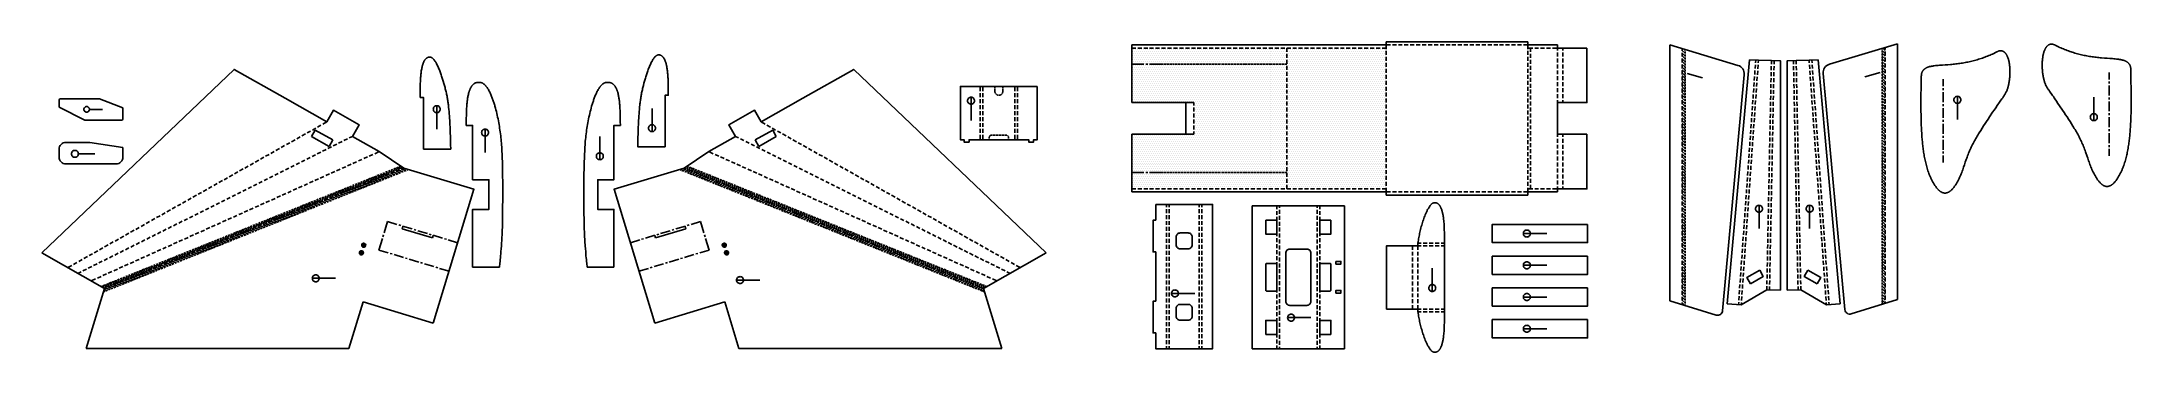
# Model space of a CAD drawing. Extents: x 310 to 3649, y -238 to 259.
import ezdxf

# ---------------------------------------------------------------- set-up
doc = ezdxf.new("R2010")
doc.units = 0

msp = doc.modelspace()

# ---------------------------------------------------------------- linework, layer by layer
at = {"layer": '01 CUT', "color": 7}
for points in [[(919.616549, 86.853154), (919.616549, 169.434644), (914.536565, 169.434644), (914.504815, 176.493705), (914.494232, 180.028527), (914.504815, 183.552766), (914.536565, 187.087588), (914.610648, 190.611827), (914.663564, 192.379238), (914.727064, 194.14665), (914.801147, 195.903477), (914.896397, 197.670888), (914.991647, 199.427716), (915.118646, 201.195127), (915.245646, 202.951955), (915.404395, 204.708783), (915.584311, 206.465611), (915.774811, 208.222439), (915.99706, 209.968683), (916.251059, 211.714928), (916.536808, 213.461172), (916.843724, 215.196833), (917.192973, 216.932494), (917.394056, 217.789742), (917.595138, 218.646989), (917.806804, 219.504236), (918.039637, 220.361484), (918.283053, 221.208148), (918.547635, 222.054812), (918.822801, 222.890892), (919.119134, 223.726973), (919.426049, 224.55247), (919.764715, 225.367385), (920.124547, 226.171715), (920.516129, 226.965463), (920.928878, 227.748627), (921.373377, 228.510625), (921.616792, 228.891623), (921.860208, 229.262039), (922.114208, 229.621871), (922.37879, 229.981703), (922.653956, 230.330952), (922.939705, 230.669618), (923.236037, 230.9977), (923.542953, 231.315199), (923.860452, 231.622115), (924.199118, 231.907864), (924.537783, 232.193613), (924.897615, 232.458196), (925.268031, 232.701611), (925.64903, 232.934444), (926.030029, 233.135527), (926.432194, 233.326026), (926.844943, 233.495359), (927.257691, 233.643525), (927.681023, 233.759941), (928.114939, 233.865774), (928.548854, 233.939858), (928.993353, 234.003357), (929.437851, 234.035107), (929.871766, 234.045691), (930.316265, 234.013941), (930.75018, 233.950441), (931.184096, 233.855191), (931.607428, 233.728192), (932.020176, 233.558859), (932.422342, 233.378943), (932.813924, 233.167277), (933.194923, 232.934444), (933.554755, 232.680445), (933.914587, 232.415862), (934.253253, 232.140697), (934.581335, 231.844364), (934.909417, 231.537448), (935.226916, 231.230533), (935.830164, 230.584951), (936.401663, 229.918204), (936.962577, 229.230289), (937.491742, 228.531791), (937.999741, 227.812127), (938.497156, 227.071296), (938.973404, 226.330465), (939.428486, 225.57905), (939.872985, 224.80647), (940.3069, 224.033889), (940.719649, 223.261308), (941.534563, 221.684396), (942.307144, 220.096901), (943.047975, 218.498823), (943.767639, 216.879578), (944.455554, 215.260333), (945.122302, 213.630505), (945.778466, 211.97951), (946.402881, 210.339099), (947.016712, 208.67752), (947.609377, 207.015942), (948.191459, 205.354364), (948.752374, 203.67162), (949.302705, 201.999458), (949.842454, 200.316713), (950.361035, 198.633969), (950.879617, 196.951224), (951.387615, 195.257896), (952.361279, 191.860657), (953.303193, 188.463417), (954.202773, 185.045012), (954.636688, 183.330517), (955.06002, 181.616022), (955.472769, 179.901528), (955.864351, 178.187033), (956.255933, 176.461955), (956.626349, 174.736877), (956.986181, 173.011799), (957.33543, 171.276138), (957.652929, 169.540477), (957.970428, 167.804816), (958.256177, 166.058571), (958.531343, 164.32291), (958.785342, 162.576666), (959.028758, 160.830421), (959.251007, 159.073593), (959.462673, 157.327349), (959.663756, 155.570521), (959.854255, 153.813693), (960.203504, 150.300038), (960.521003, 146.786382), (960.817336, 143.262143), (961.092501, 139.748488), (961.357084, 136.224249), (961.589917, 132.70001), (961.801582, 129.175771), (962.002665, 125.651532), (962.182581, 122.127293), (962.330748, 118.603054), (962.478914, 115.078815), (962.605913, 111.554576), (962.72233, 108.019754), (962.923412, 100.960693), (963.092745, 93.912215), (963.240911, 86.853154), (919.616549, 86.853154)], [(1305.795652, 90.387976), (1305.795652, 172.969466), (1310.875636, 172.969466), (1310.907386, 180.028527), (1310.91797, 183.56335), (1310.907386, 187.087588), (1310.875636, 190.622411), (1310.801553, 194.14665), (1310.748637, 195.914061), (1310.685137, 197.681472), (1310.611054, 199.4383), (1310.515804, 201.205711), (1310.420554, 202.962538), (1310.304138, 204.72995), (1310.166555, 206.486777), (1310.007806, 208.243605), (1309.82789, 210.000433), (1309.63739, 211.757261), (1309.415141, 213.503505), (1309.161142, 215.24975), (1308.875393, 216.995994), (1308.568477, 218.731655), (1308.219228, 220.467317), (1308.018145, 221.324564), (1307.817063, 222.181811), (1307.605397, 223.039059), (1307.372564, 223.896306), (1307.129148, 224.74297), (1306.864566, 225.589634), (1306.5894, 226.425715), (1306.293068, 227.261795), (1305.986152, 228.087293), (1305.647486, 228.902207), (1305.287654, 229.706538), (1304.896072, 230.500285), (1304.483323, 231.283449), (1304.038825, 232.045447), (1303.795409, 232.426446), (1303.551993, 232.796861), (1303.297994, 233.156693), (1303.033411, 233.516526), (1302.758245, 233.865774), (1302.472496, 234.20444), (1302.176164, 234.532522), (1301.869248, 234.850021), (1301.551749, 235.156937), (1301.213083, 235.442686), (1300.874418, 235.728435), (1300.514586, 235.993018), (1300.14417, 236.236434), (1299.763171, 236.469266), (1299.382173, 236.670349), (1298.980007, 236.860848), (1298.567258, 237.030181), (1298.15451, 237.178347), (1297.731178, 237.294764), (1297.297262, 237.400597), (1296.863347, 237.47468), (1296.418849, 237.53818), (1295.97435, 237.569929), (1295.540435, 237.580513), (1295.095936, 237.548763), (1294.662021, 237.485263), (1294.228105, 237.390013), (1293.804774, 237.263014), (1293.392025, 237.093681), (1292.989859, 236.913765), (1292.598277, 236.702099), (1292.217278, 236.469266), (1291.857446, 236.215267), (1291.497614, 235.950685), (1291.158948, 235.675519), (1290.830866, 235.379186), (1290.502784, 235.072271), (1290.185285, 234.765355), (1289.582037, 234.119774), (1289.010539, 233.453026), (1288.449624, 232.765111), (1287.920459, 232.066613), (1287.41246, 231.346949), (1286.915045, 230.606118), (1286.438797, 229.865287), (1285.983715, 229.113873), (1285.539216, 228.341292), (1285.105301, 227.568711), (1284.692552, 226.79613), (1283.877638, 225.219218), (1283.105057, 223.631723), (1282.364226, 222.033645), (1281.644562, 220.4144), (1280.956647, 218.795155), (1280.289899, 217.165327), (1279.633735, 215.514332), (1279.00932, 213.873921), (1278.395489, 212.212343), (1277.802824, 210.550765), (1277.220742, 208.889186), (1276.659827, 207.206442), (1276.109496, 205.53428), (1275.569748, 203.851536), (1275.051166, 202.168791), (1274.532584, 200.486046), (1274.024586, 198.792718), (1273.050922, 195.395479), (1272.109008, 191.99824), (1271.209428, 188.579834), (1270.775513, 186.865339), (1270.352181, 185.150845), (1269.950015, 183.43635), (1269.54785, 181.721855), (1269.156268, 179.996777), (1268.785852, 178.2717), (1268.42602, 176.546622), (1268.087354, 174.81096), (1267.759272, 173.075299), (1267.441773, 171.339638), (1267.156024, 169.593394), (1266.880858, 167.857732), (1266.626859, 166.111488), (1266.383443, 164.365243), (1266.161194, 162.608416), (1265.949528, 160.862171), (1265.748445, 159.105343), (1265.557946, 157.348515), (1265.208697, 153.83486), (1264.891198, 150.321204), (1264.594865, 146.796965), (1264.3197, 143.28331), (1264.0657, 139.759071), (1263.822285, 136.234832), (1263.610619, 132.710593), (1263.409536, 129.186354), (1263.22962, 125.662115), (1263.081454, 122.137876), (1262.933287, 118.613637), (1262.806288, 115.089399), (1262.689871, 111.554576), (1262.488789, 104.495515), (1262.319456, 97.447037), (1262.17129, 90.387976), (1305.795652, 90.387976)], [(2051.908789, 253.466046), (2051.908789, 161.169087)], [(2458.328676, 253.466046), (2051.908789, 253.466046)], [(2685.022962, 258.54603), (2458.318092, 258.54603)], [(2458.318092, 253.466046), (2458.318092, 258.54603)], [(2685.022962, 258.54603), (2685.022962, 253.466046)], [(2732.235063, 253.466046), (2685.022962, 253.466046)], [(2732.235063, 253.466046), (2732.235063, 248.470728), (2779.447164, 248.470728)], [(2732.235063, 161.169087), (2779.447164, 161.169087), (2779.447164, 248.470728)], [(2912.01465, 253.38138), (2912.01465, -156.118247)], [(2912.01465, 253.38138), (3020.779224, 220.721316)], [(3275.889671, 255.286374), (3167.125097, 222.62631)], [(3275.889671, 255.286374), (3275.889671, -154.213253)], [(3313.333386, 155.327105), (3313.830801, 202.42279), (3313.883718, 203.502287), (3313.968384, 204.592367), (3314.010717, 205.132115), (3314.074217, 205.671863), (3314.158884, 206.211612), (3314.254133, 206.740777), (3314.359966, 207.280525), (3314.497549, 207.80969), (3314.645715, 208.338855), (3314.815048, 208.857437), (3315.005547, 209.376018), (3315.217214, 209.884017), (3315.439463, 210.381432), (3315.693462, 210.878847), (3315.958045, 211.355095), (3316.243794, 211.820761), (3316.550709, 212.275842), (3316.868208, 212.709758), (3317.217457, 213.143673), (3317.577289, 213.545838), (3317.958288, 213.937421), (3318.360454, 214.318419), (3318.762619, 214.678252), (3319.185951, 215.0275), (3319.63045, 215.355583), (3320.074948, 215.673082), (3320.53003, 215.969414), (3321.006279, 216.255163), (3321.482527, 216.530329), (3321.958776, 216.784328), (3322.456191, 217.027744), (3322.943023, 217.249993), (3323.451021, 217.472243), (3323.948436, 217.673325), (3324.467018, 217.863825), (3324.975016, 218.033158), (3325.493598, 218.20249), (3326.022763, 218.36124), (3327.07051, 218.646989), (3328.139423, 218.900988), (3329.208336, 219.133821), (3330.277249, 219.334903), (3331.356746, 219.525403), (3332.425659, 219.694736), (3333.505156, 219.864069), (3334.584653, 220.001651), (3336.733062, 220.266234), (3338.892056, 220.499067), (3341.061632, 220.689566), (3343.231209, 220.869482), (3347.570362, 221.186981), (3351.909515, 221.493897), (3356.248668, 221.811396), (3360.577237, 222.171228), (3362.746814, 222.361727), (3364.905807, 222.56281), (3367.0648, 222.785059), (3369.234377, 223.017892), (3371.39337, 223.271891), (3373.552363, 223.547057), (3375.700773, 223.843389), (3377.849183, 224.160888), (3379.997593, 224.488971), (3382.146003, 224.848803), (3384.294413, 225.229802), (3386.421656, 225.64255), (3388.559483, 226.065882), (3390.686726, 226.520964), (3392.813969, 227.007796), (3394.930629, 227.505211), (3397.036706, 228.034376), (3399.142783, 228.595291), (3401.238276, 229.177373), (3403.323186, 229.780621), (3405.397513, 230.415619), (3407.47184, 231.071783), (3409.535583, 231.759698), (3411.588743, 232.468779), (3413.641903, 233.199027), (3415.68448, 233.950441), (3417.716474, 234.712438), (3419.748468, 235.506186), (3421.769878, 236.310517), (3423.770122, 237.146597), (3425.770365, 238.014428), (3427.749442, 238.914009), (3428.733689, 239.36909), (3429.717936, 239.845339), (3430.6916, 240.332171), (3431.65468, 240.829586), (3433.580841, 241.845583), (3434.543921, 242.332414), (3435.041336, 242.57583), (3435.528168, 242.79808), (3436.036166, 243.020329), (3436.533581, 243.221412), (3437.052163, 243.401328), (3437.570745, 243.570661), (3438.089326, 243.718827), (3438.629075, 243.845826), (3439.15824, 243.941076), (3439.697988, 244.015159), (3440.24832, 244.057492), (3440.798651, 244.068076), (3441.3384, 244.057492), (3441.888731, 244.004576), (3442.42848, 243.919909), (3442.968228, 243.803493), (3443.497393, 243.66591), (3444.005391, 243.485994), (3444.51339, 243.263745), (3445.000221, 243.020329), (3445.47647, 242.755746), (3445.931552, 242.459414), (3446.37605, 242.131332), (3446.809966, 241.792666), (3447.222714, 241.422251), (3447.614296, 241.041252), (3447.995295, 240.64967), (3448.355127, 240.236921), (3448.693793, 239.813589), (3449.021875, 239.379674), (3449.339374, 238.935175), (3449.64629, 238.490677), (3449.932039, 238.025011), (3450.207205, 237.559346), (3450.482371, 237.083098), (3450.73637, 236.606849), (3450.979786, 236.120017), (3451.223202, 235.633186), (3451.6677, 234.638355), (3452.080449, 233.632942), (3452.450865, 232.606362), (3452.800114, 231.579782), (3453.117613, 230.532035), (3453.413945, 229.473705), (3453.678527, 228.415375), (3453.921943, 227.346462), (3454.144193, 226.266965), (3454.345275, 225.187468), (3454.535775, 224.107972), (3454.705107, 223.028475), (3454.853274, 221.948979), (3455.00144, 220.869482), (3455.117856, 219.779402), (3455.234272, 218.699905), (3455.329522, 217.620409), (3455.403605, 216.530329), (3455.477688, 215.440249), (3455.530605, 214.360753), (3455.572938, 213.270673), (3455.594105, 212.180593), (3455.615271, 211.101096), (3455.615271, 210.011016), (3455.604688, 208.920936), (3455.583521, 207.84144), (3455.551772, 206.75136), (3455.509438, 205.66128), (3455.456522, 204.581783), (3455.393022, 203.491703), (3455.318939, 202.412207), (3455.223689, 201.33271), (3455.12844, 200.24263), (3455.012023, 199.163134), (3454.885024, 198.083637), (3454.758024, 197.004141), (3454.609858, 195.924644), (3454.440525, 194.845147), (3454.271192, 193.776234), (3454.080693, 192.696737), (3453.87961, 191.627824), (3453.667944, 190.548328), (3453.435111, 189.479414), (3453.202279, 188.410501), (3452.937696, 187.352171), (3452.662531, 186.293841), (3452.366198, 185.246094), (3452.048699, 184.198348), (3451.710034, 183.161184), (3451.360785, 182.134604), (3450.979786, 181.118607), (3450.567037, 180.113194), (3450.143705, 179.118364), (3449.688623, 178.134117), (3449.201792, 177.160453), (3448.693793, 176.207956), (3448.164628, 175.266042), (3447.62488, 174.334712), (3447.053382, 173.403382), (3446.4713, 172.493218), (3445.868052, 171.583054), (3445.254221, 170.683473), (3444.005391, 168.894896), (3442.724812, 167.116901), (3440.15307, 163.582079), (3438.893657, 161.804085), (3437.644828, 160.015507), (3436.417165, 158.216346), (3435.200086, 156.417185), (3432.797677, 152.80828), (3430.395267, 149.188791), (3427.982275, 145.569302), (3423.12454, 138.362075), (3420.700965, 134.75317), (3418.277389, 131.133681), (3415.87498, 127.514193), (3413.493737, 123.873537), (3411.144245, 120.211716), (3408.815919, 116.539311), (3406.519343, 112.845739), (3405.38693, 110.993661), (3404.2651, 109.131001), (3403.153853, 107.26834), (3402.05319, 105.384512), (3400.96311, 103.500685), (3399.894197, 101.616858), (3398.835867, 99.711864), (3397.798703, 97.796286), (3396.782707, 95.880709), (3395.787876, 93.943965), (3394.814213, 91.996638), (3393.861716, 90.049311), (3392.940969, 88.080817), (3392.041388, 86.10174), (3391.173558, 84.101496), (3390.326894, 82.101252), (3389.501396, 80.090425), (3388.707649, 78.069015), (3387.935068, 76.037022), (3387.17307, 73.994445), (3386.432239, 71.951868), (3385.712575, 69.898708), (3384.294413, 65.781804), (3382.908, 61.654317), (3381.511005, 57.537413), (3380.79134, 55.484253), (3380.061093, 53.431093), (3379.320262, 51.399099), (3378.547681, 49.367106), (3377.753933, 47.345695), (3376.928436, 45.334868), (3376.060605, 43.345208), (3375.161025, 41.366131), (3374.229694, 39.397637), (3373.256031, 37.45031), (3372.758616, 36.487229), (3372.240034, 35.524149), (3371.721452, 34.571652), (3371.192287, 33.619155), (3370.652539, 32.666658), (3370.102207, 31.724744), (3369.541292, 30.793414), (3368.959211, 29.872667), (3368.366546, 28.95192), (3367.763298, 28.041756), (3367.138883, 27.152759), (3366.503885, 26.274345), (3365.847721, 25.406514), (3365.17039, 24.549267), (3364.471892, 23.72377), (3363.752227, 22.908856), (3363.011396, 22.104525), (3362.238815, 21.342527), (3361.847233, 20.961528), (3361.445068, 20.591113), (3361.042903, 20.241864), (3360.619571, 19.882032), (3360.196239, 19.543366), (3359.762323, 19.215284), (3359.317825, 18.897785), (3358.873326, 18.590869), (3358.407661, 18.294537), (3357.941996, 18.019371), (3357.465747, 17.754788), (3356.978915, 17.511372), (3356.4815, 17.27854), (3355.973502, 17.077457), (3355.465503, 16.886958), (3354.946922, 16.728208), (3354.417757, 16.580042), (3353.878008, 16.474209), (3353.33826, 16.378959), (3352.798512, 16.326043), (3352.258763, 16.294293), (3351.708432, 16.294293), (3351.168684, 16.326043), (3350.618352, 16.378959), (3350.078604, 16.463626), (3349.538855, 16.569459), (3349.00969, 16.696458), (3348.480525, 16.855208), (3347.961944, 17.035124), (3347.453945, 17.225623), (3346.95653, 17.437289), (3346.469698, 17.670122), (3345.982867, 17.924121), (3345.517201, 18.188704), (3345.051536, 18.474453), (3344.596454, 18.770785), (3344.141372, 19.088284), (3343.707457, 19.416367), (3343.273542, 19.755032), (3342.85021, 20.104281), (3342.437461, 20.464113), (3342.024712, 20.834529), (3341.622547, 21.226111), (3341.230965, 21.617693), (3340.468967, 22.422024), (3339.717553, 23.247521), (3339.008472, 24.104768), (3338.309974, 24.962016), (3337.632643, 25.84043), (3336.987062, 26.718843), (3336.352064, 27.607841), (3335.727649, 28.507421), (3335.134984, 29.407002), (3334.552903, 30.317165), (3333.981404, 31.237913), (3333.431073, 32.169243), (3332.880741, 33.100573), (3332.351576, 34.042487), (3331.832995, 34.994984), (3331.314413, 35.958064), (3330.816998, 36.910561), (3330.319583, 37.884225), (3329.843334, 38.857889), (3329.367086, 39.842136), (3328.912004, 40.826382), (3328.456922, 41.821213), (3328.012423, 42.816043), (3327.589091, 43.810873), (3327.165759, 44.816286), (3326.753011, 45.832283), (3326.350845, 46.84828), (3325.959263, 47.864277), (3325.207849, 49.906854), (3324.498768, 51.960014), (3323.821436, 54.034341), (3323.175855, 56.108668), (3322.572607, 58.204161), (3322.001109, 60.299654), (3321.46136, 62.405731), (3320.942779, 64.511808), (3320.455947, 66.639051), (3319.990282, 68.755711), (3319.545783, 70.893538), (3319.133035, 73.020781), (3318.741452, 75.158608), (3318.360454, 77.307018), (3318.011205, 79.455427), (3317.672539, 81.603837), (3317.365623, 83.752247), (3317.058708, 85.91124), (3316.783542, 88.05965), (3316.508376, 90.218644), (3316.254377, 92.377637), (3316.021544, 94.547213), (3315.799295, 96.706206), (3315.587629, 98.8652), (3315.386546, 101.034776), (3315.196047, 103.204353), (3315.026714, 105.363346), (3314.857381, 107.532922), (3314.561049, 111.872075), (3314.30705, 116.211228), (3314.0848, 120.560965), (3313.894301, 124.900118), (3313.735551, 129.249854), (3313.608552, 133.589007), (3313.502719, 137.938743), (3313.439219, 142.288479), (3313.396886, 146.638216), (3313.333386, 155.327105)], [(3649.448411, 165.963322), (3648.950996, 213.048423), (3648.898079, 214.138503), (3648.813413, 215.218), (3648.760496, 215.757748), (3648.70758, 216.297496), (3648.622913, 216.837245), (3648.527664, 217.376993), (3648.421831, 217.916741), (3648.284248, 218.445906), (3648.136082, 218.975071), (3647.966749, 219.493653), (3647.776249, 220.012235), (3647.564583, 220.520233), (3647.342334, 221.017648), (3647.088335, 221.50448), (3646.823752, 221.991312), (3646.538003, 222.456977), (3646.231088, 222.901476), (3645.903005, 223.345974), (3645.56434, 223.769306), (3645.204508, 224.182055), (3644.823509, 224.573637), (3644.421343, 224.944052), (3644.019178, 225.314468), (3643.585263, 225.653134), (3643.151347, 225.991799), (3642.706849, 226.298715), (3642.241184, 226.605631), (3641.775518, 226.89138), (3641.29927, 227.155962), (3640.823021, 227.420545), (3640.325606, 227.653377), (3639.838774, 227.88621), (3639.330776, 228.097876), (3638.833361, 228.298959), (3638.314779, 228.489458), (3637.806781, 228.669374), (3637.288199, 228.838707), (3636.759034, 228.997456), (3635.711287, 229.283206), (3634.642374, 229.537205), (3633.573461, 229.759454), (3632.504548, 229.97112), (3631.425051, 230.161619), (3630.345554, 230.330952), (3629.276641, 230.489702), (3628.197144, 230.637868), (3626.048735, 230.90245), (3623.879158, 231.1247), (3621.720165, 231.325782), (3619.550588, 231.495115), (3615.211435, 231.812614), (3610.872282, 232.130113), (3606.533129, 232.447612), (3602.20456, 232.796861), (3600.034983, 232.987361), (3597.87599, 233.188443), (3595.706413, 233.410693), (3593.54742, 233.654108), (3591.388427, 233.908108), (3589.229434, 234.183273), (3587.081024, 234.469022), (3584.922031, 234.786522), (3582.773621, 235.125187), (3580.635794, 235.485019), (3578.487384, 235.866018), (3576.349558, 236.268184), (3574.222314, 236.702099), (3572.095071, 237.157181), (3569.967828, 237.633429), (3567.851168, 238.141428), (3565.745091, 238.670593), (3563.639014, 239.220924), (3561.543521, 239.803006), (3559.458611, 240.416837), (3557.384284, 241.051835), (3555.309957, 241.708), (3553.246214, 242.395914), (3551.193054, 243.104995), (3549.139893, 243.835243), (3547.097317, 244.576074), (3545.065323, 245.348655), (3543.033329, 246.131819), (3541.011919, 246.946733), (3539.001092, 247.772231), (3537.011432, 248.640061), (3535.032355, 249.539642), (3534.048108, 250.005307), (3533.063861, 250.481555), (3532.090197, 250.957804), (3531.127117, 251.455219), (3529.200956, 252.471216), (3528.227293, 252.968631), (3527.740461, 253.201463), (3527.253629, 253.434296), (3526.745631, 253.645962), (3526.248216, 253.847045), (3525.729634, 254.037544), (3525.211052, 254.206877), (3524.681887, 254.34446), (3524.152722, 254.471459), (3523.623557, 254.577293), (3523.083809, 254.640792), (3522.533477, 254.693709), (3521.983146, 254.704292), (3521.443397, 254.683126), (3520.893066, 254.630209), (3520.353317, 254.556126), (3519.813569, 254.43971), (3519.284404, 254.291543), (3518.776406, 254.111627), (3518.268407, 253.899961), (3517.781576, 253.656545), (3517.305327, 253.38138), (3516.850245, 253.085047), (3516.405747, 252.767548), (3515.971831, 252.418299), (3515.559082, 252.058467), (3515.1675, 251.677468), (3514.786502, 251.285886), (3514.426669, 250.873138), (3514.088004, 250.449806), (3513.759922, 250.01589), (3513.442423, 249.571392), (3513.135507, 249.11631), (3512.849758, 248.661228), (3512.574592, 248.184979), (3512.299426, 247.708731), (3512.045427, 247.232482), (3511.802011, 246.745651), (3511.558595, 246.258819), (3511.114097, 245.274572), (3510.701348, 244.258575), (3510.330932, 243.242578), (3509.981683, 242.205415), (3509.664184, 241.157668), (3509.367852, 240.109921), (3509.10327, 239.041008), (3508.859854, 237.972095), (3508.637604, 236.903182), (3508.436522, 235.823685), (3508.246022, 234.744188), (3508.076689, 233.664692), (3507.928523, 232.585195), (3507.780357, 231.495115), (3507.663941, 230.415619), (3507.547524, 229.336122), (3507.452275, 228.246042), (3507.378192, 227.155962), (3507.304108, 226.076466), (3507.251192, 224.986386), (3507.208859, 223.906889), (3507.187692, 222.816809), (3507.166526, 221.726729), (3507.166526, 220.636649), (3507.177109, 219.557153), (3507.198275, 218.467073), (3507.230025, 217.376993), (3507.272359, 216.297496), (3507.325275, 215.207417), (3507.388775, 214.12792), (3507.462858, 213.03784), (3507.558108, 211.958343), (3507.653357, 210.878847), (3507.769774, 209.79935), (3507.88619, 208.719854), (3508.023773, 207.640357), (3508.171939, 206.56086), (3508.341272, 205.481364), (3508.510605, 204.401867), (3508.701104, 203.332954), (3508.902187, 202.253457), (3509.113853, 201.184544), (3509.336102, 200.115631), (3509.579518, 199.046717), (3509.8441, 197.988387), (3510.119266, 196.930057), (3510.415599, 195.871727), (3510.733098, 194.823981), (3511.071763, 193.797401), (3511.421012, 192.760237), (3511.802011, 191.74424), (3512.204176, 190.738827), (3512.638092, 189.743997), (3513.093174, 188.75975), (3513.580005, 187.79667), (3514.077421, 186.844173), (3514.606586, 185.891676), (3515.156917, 184.960345), (3515.728415, 184.039598), (3516.310497, 183.118851), (3516.913745, 182.21927), (3517.527576, 181.309107), (3518.776406, 179.531112), (3520.056985, 177.753118), (3522.628727, 174.218296), (3523.88814, 172.429718), (3525.136969, 170.64114), (3526.364632, 168.852563), (3527.581711, 167.053402), (3529.98412, 163.433913), (3532.38653, 159.814424), (3534.799522, 156.205519), (3539.657257, 148.987708), (3542.080832, 145.378803), (3544.504408, 141.769898), (3546.906817, 138.139826), (3549.28806, 134.499171), (3551.637552, 130.847932), (3553.965878, 127.175527), (3556.262454, 123.481955), (3557.394867, 121.619295), (3558.516697, 119.767217), (3559.627944, 117.893973), (3560.728607, 116.020729), (3561.818687, 114.136902), (3562.8876, 112.242491), (3563.94593, 110.34808), (3564.983093, 108.432503), (3565.99909, 106.506342), (3566.993921, 104.580182), (3567.967584, 102.632854), (3568.920081, 100.674944), (3569.840828, 98.70645), (3570.740409, 96.727373), (3571.608239, 94.737713), (3572.454903, 92.737469), (3573.280401, 90.726642), (3574.074148, 88.694648), (3574.846729, 86.662655), (3575.608727, 84.630661), (3576.349558, 82.577501), (3577.069222, 80.524341), (3578.487384, 76.407437), (3579.873797, 72.290533), (3581.270792, 68.163046), (3581.990457, 66.109886), (3582.710121, 64.067309), (3583.461535, 62.024732), (3584.234116, 59.992739), (3585.027864, 57.971328), (3585.853361, 55.971085), (3586.721192, 53.970841), (3587.620772, 51.991764), (3588.552103, 50.033853), (3589.525766, 48.086526), (3590.023181, 47.123446), (3590.541763, 46.160366), (3591.060345, 45.197285), (3591.58951, 44.244788), (3592.129258, 43.302875), (3592.67959, 42.360961), (3593.240505, 41.429631), (3593.822586, 40.4983), (3594.415251, 39.588136), (3595.018499, 38.677973), (3595.642914, 37.778392), (3596.277912, 36.899978), (3596.934076, 36.032148), (3597.611407, 35.185484), (3598.309905, 34.349403), (3599.02957, 33.534489), (3599.770401, 32.740741), (3600.532398, 31.96816), (3600.934564, 31.597745), (3601.336729, 31.227329), (3601.738894, 30.867497), (3602.162226, 30.518248), (3602.585558, 30.179583), (3603.019474, 29.8515), (3603.463972, 29.523418), (3603.908471, 29.216502), (3604.374136, 28.930753), (3604.839801, 28.645004), (3605.31605, 28.391005), (3605.802882, 28.137006), (3606.300297, 27.914756), (3606.808295, 27.70309), (3607.316294, 27.523174), (3607.834875, 27.353841), (3608.36404, 27.216259), (3608.903789, 27.099842), (3609.443537, 27.015176), (3609.983285, 26.951676), (3610.523033, 26.919926), (3611.073365, 26.919926), (3611.613113, 26.951676), (3612.163445, 27.015176), (3612.703193, 27.089259), (3613.242942, 27.205675), (3613.772107, 27.332675), (3614.301271, 27.491424), (3614.819853, 27.660757), (3615.327852, 27.86184), (3615.825267, 28.073506), (3616.312099, 28.306339), (3616.79893, 28.560338), (3617.264596, 28.82492), (3617.730261, 29.110669), (3618.185343, 29.407002), (3618.629841, 29.713917), (3619.07434, 30.042), (3619.508255, 30.380665), (3619.931587, 30.729914), (3620.344336, 31.10033), (3620.757085, 31.470745), (3621.148667, 31.851744), (3621.550832, 32.243326), (3622.31283, 33.047657), (3623.064244, 33.883738), (3623.773325, 34.730402), (3624.471823, 35.598232), (3625.149154, 36.466063), (3625.794735, 37.344477), (3626.429733, 38.233474), (3627.043565, 39.133054), (3627.646813, 40.043218), (3628.228894, 40.953382), (3628.800393, 41.874129), (3629.350724, 42.80546), (3629.901056, 43.73679), (3630.430221, 44.678704), (3630.948802, 45.631201), (3631.467384, 46.583698), (3631.964799, 47.546778), (3632.462214, 48.520442), (3632.938463, 49.494105), (3633.414711, 50.467769), (3633.869793, 51.452016), (3634.324875, 52.446846), (3634.769374, 53.441676), (3635.192706, 54.44709), (3635.616038, 55.452503), (3636.028786, 56.457917), (3636.430952, 57.473913), (3636.822534, 58.48991), (3637.573948, 60.532487), (3638.283029, 62.59623), (3638.960361, 64.659974), (3639.605942, 66.744884), (3640.20919, 68.829794), (3640.780688, 70.925288), (3641.320436, 73.031364), (3641.839018, 75.148024), (3642.32585, 77.264684), (3642.791515, 79.391928), (3643.236014, 81.519171), (3643.648762, 83.656998), (3644.040345, 85.794824), (3644.421343, 87.932651), (3644.770592, 90.081061), (3645.109258, 92.22947), (3645.416174, 94.388464), (3645.723089, 96.536874), (3645.998255, 98.695867), (3646.273421, 100.85486), (3646.516837, 103.013853), (3646.760253, 105.172846), (3646.982502, 107.33184), (3647.194168, 109.501416), (3647.395251, 111.660409), (3647.575167, 113.829986), (3647.755083, 115.999562), (3647.913832, 118.169139), (3648.210165, 122.508292), (3648.474747, 126.847445), (3648.696997, 131.186598), (3648.887496, 135.536334), (3649.046245, 139.875487), (3649.173245, 144.225223), (3649.268495, 148.57496), (3649.342578, 152.914113), (3649.384911, 157.263849), (3649.448411, 165.963322)], [(698.383246, 168.323397), (617.071752, 214.202003), (309.595137, -79.389322)], [(1526.298708, 168.323397), (1607.610202, 214.202003), (1915.086817, -79.389322)], [(2099.533639, 222.541643), (2100.327387, 222.541643)], [(2101.121134, 222.541643), (2102.708629, 222.541643)], [(2103.502377, 222.541643), (2105.089872, 222.541643)], [(2105.883619, 222.541643), (2107.471114, 222.541643)], [(2108.264862, 222.541643), (2109.852357, 222.541643)], [(2110.646104, 222.541643), (2112.233599, 222.541643)], [(2113.027347, 222.541643), (2114.614842, 222.541643)], [(2115.408589, 222.541643), (2116.996084, 222.541643)], [(2117.789832, 222.541643), (2119.377327, 222.541643)], [(2120.171074, 222.541643), (2121.758569, 222.541643)], [(2122.552317, 222.541643), (2124.139812, 222.541643)], [(2124.933559, 222.541643), (2126.521054, 222.541643)], [(2127.314802, 222.541643), (2128.902297, 222.541643)], [(2129.696044, 222.541643), (2131.283539, 222.541643)], [(2132.077287, 222.541643), (2133.664782, 222.541643)], [(2134.458529, 222.541643), (2136.046024, 222.541643)], [(2136.839772, 222.541643), (2138.427267, 222.541643)], [(2139.221014, 222.541643), (2140.808509, 222.541643)], [(2141.602257, 222.541643), (2143.189752, 222.541643)], [(2143.983499, 222.541643), (2145.570994, 222.541643)], [(2146.364742, 222.541643), (2147.952237, 222.541643)], [(2148.745984, 222.541643), (2150.333479, 222.541643)], [(2151.127227, 222.541643), (2152.714722, 222.541643)], [(2153.508469, 222.541643), (2155.095964, 222.541643)], [(2155.889712, 222.541643), (2157.477207, 222.541643)], [(2158.270954, 222.541643), (2159.858449, 222.541643)], [(2160.652197, 222.541643), (2162.239692, 222.541643)], [(2163.033439, 222.541643), (2164.620934, 222.541643)], [(2165.414682, 222.541643), (2167.002177, 222.541643)], [(2167.795924, 222.541643), (2169.383419, 222.541643)], [(2170.177167, 222.541643), (2171.764662, 222.541643)], [(2172.558409, 222.541643), (2174.145904, 222.541643)], [(2174.939652, 222.541643), (2176.527147, 222.541643)], [(2177.320894, 222.541643), (2178.908389, 222.541643)], [(2179.702137, 222.541643), (2181.289632, 222.541643)], [(2182.083379, 222.541643), (2183.670874, 222.541643)], [(2184.464622, 222.541643), (2186.052117, 222.541643)], [(2186.845864, 222.541643), (2188.433359, 222.541643)], [(2189.227107, 222.541643), (2190.814602, 222.541643)], [(2191.608349, 222.541643), (2193.195844, 222.541643)], [(2193.989592, 222.541643), (2195.577087, 222.541643)], [(2196.370834, 222.541643), (2197.958329, 222.541643)], [(2198.752077, 222.541643), (2200.339572, 222.541643)], [(2201.133319, 222.541643), (2202.720814, 222.541643)], [(2203.514562, 222.541643), (2205.102057, 222.541643)], [(2205.895804, 222.541643), (2207.483299, 222.541643)], [(2208.277047, 222.541643), (2209.864542, 222.541643)], [(2210.658289, 222.541643), (2212.245784, 222.541643)], [(2213.039532, 222.541643), (2214.627027, 222.541643)], [(2215.420774, 222.541643), (2217.008269, 222.541643)], [(2217.802017, 222.541643), (2219.389512, 222.541643)], [(2220.183259, 222.541643), (2221.770754, 222.541643)], [(2222.564502, 222.541643), (2224.151997, 222.541643)], [(2224.945744, 222.541643), (2226.533239, 222.541643)], [(2227.326987, 222.541643), (2228.914482, 222.541643)], [(2229.708229, 222.541643), (2231.295724, 222.541643)], [(2232.089472, 222.541643), (2233.676967, 222.541643)], [(2234.470714, 222.541643), (2236.058209, 222.541643)], [(2236.851957, 222.541643), (2238.439452, 222.541643)], [(2239.233199, 222.541643), (2240.820694, 222.541643)], [(2241.614442, 222.541643), (2243.201937, 222.541643)], [(2243.995684, 222.541643), (2245.583179, 222.541643)], [(2246.376927, 222.541643), (2247.964422, 222.541643)], [(2248.758169, 222.541643), (2250.345664, 222.541643)], [(2251.139412, 222.541643), (2252.726907, 222.541643)], [(2253.520654, 222.541643), (2255.108149, 222.541643)], [(2255.901897, 222.541643), (2257.489392, 222.541643)], [(2258.283139, 222.541643), (2259.870634, 222.541643)], [(2260.664382, 222.541643), (2262.251877, 222.541643)], [(2263.045624, 222.541643), (2264.633119, 222.541643)], [(2265.426867, 222.541643), (2267.014362, 222.541643)], [(2267.808109, 222.541643), (2269.395604, 222.541643)], [(2270.189352, 222.541643), (2271.776847, 222.541643)], [(2272.570594, 222.541643), (2274.158089, 222.541643)], [(2274.951837, 222.541643), (2276.539332, 222.541643)], [(2277.333079, 222.541643), (2278.920574, 222.541643)], [(2279.714322, 222.541643), (2281.301817, 222.541643)], [(2282.095564, 222.541643), (2283.683059, 222.541643)], [(2284.476807, 222.541643), (2286.064302, 222.541643)], [(2286.858049, 222.541643), (2288.445544, 222.541643)], [(2289.239292, 222.541643), (2290.826787, 222.541643)], [(2291.620534, 222.541643), (2293.208029, 222.541643)], [(2294.001777, 222.541643), (2295.589272, 222.541643)], [(2296.383019, 222.541643), (2297.970514, 222.541643)], [(2298.764262, 222.541643), (2299.558009, 222.541643)], [(2939.647646, 207.545107), (2964.06332, 200.538963)], [(3030.907442, 205.735363), (2996.247135, -172.077864)], [(3039.310583, 229.791204), (3003.835361, -161.198231)], [(3030.911199, 205.736972), (3030.92155, 208.244547), (3030.507072, 210.660609), (3029.697949, 212.940442), (3028.524368, 215.039334), (3027.01651, 216.912569), (3025.204562, 218.515435), (3023.118707, 219.803217), (3020.78913, 220.731201)], [(3039.310583, 229.791204), (3053.576871, 228.828124)], [(3053.576871, 228.828124), (3074.298972, 228.404792)], [(3088.639344, -139.121467), (3088.639344, 228.087293), (3074.298972, 228.404792)], [(3099.571893, -139.121467), (3099.571893, 228.087293), (3113.901681, 228.404792)], [(3134.623782, 228.828124), (3113.901681, 228.404792)], [(3148.890071, 229.791204), (3134.623782, 228.828124)], [(3148.890071, 229.791204), (3184.365292, -161.198231)], [(3167.125774, 222.636195), (3164.796197, 221.708211), (3162.710342, 220.420429), (3160.898394, 218.817563), (3159.390537, 216.944328), (3158.216955, 214.845436), (3157.407833, 212.565603), (3156.993354, 210.149541), (3157.003705, 207.641966)], [(3156.996879, 207.640357), (3191.657186, -170.17287)], [(3248.256674, 209.460685), (3223.841001, 202.443957)], [(340.418998, 167.307401), (339.181087, 167.057478), (338.170198, 166.375916), (337.488638, 165.365026), (337.238716, 164.127119)], [(401.849763, 167.296817), (340.413706, 167.296817)], [(401.849763, 167.296817), (439.356978, 152.903529)], [(765.068619, 130.170601), (698.383246, 168.323397)], [(1041.165749, -102.048168), (1041.821914, -96.068603), (1042.139413, -93.084112), (1042.435745, -90.089039), (1042.732078, -87.093965), (1043.007243, -84.098891), (1043.271826, -81.103817), (1043.525825, -78.108743), (1044.002074, -72.108012), (1044.224323, -69.112938), (1044.435989, -66.117864), (1044.637072, -63.112207), (1044.827571, -60.10655), (1045.007487, -57.111476), (1045.166237, -54.105819), (1045.324986, -51.100161), (1045.451986, -48.094504), (1045.578985, -45.088847), (1045.695402, -42.093773), (1045.790651, -39.077533), (1045.875318, -36.071875), (1046.023484, -30.060561), (1046.129317, -24.049247), (1046.2034, -18.037932), (1046.245733, -12.016034), (1046.277483, -6.00472), (1046.29865, 6.028492), (1046.29865, 18.051121), (1046.309233, 30.084333), (1046.29865, 36.095647), (1046.2669, 42.117545), (1046.213983, 48.128859), (1046.118734, 54.140174), (1045.991734, 60.151488), (1045.917651, 63.157145), (1045.822401, 66.162803), (1045.610735, 72.174117), (1045.367319, 78.185431), (1045.08157, 84.196746), (1044.922821, 87.202403), (1044.742905, 90.197477), (1044.541822, 93.203134), (1044.319573, 96.198208), (1044.065573, 99.203865), (1043.779824, 102.188356), (1043.472909, 105.18343), (1043.134243, 108.178504), (1042.763827, 111.162994), (1042.361662, 114.136902), (1041.93833, 117.121392), (1041.483248, 120.095299), (1041.007, 123.058623), (1040.509585, 126.032531), (1039.98042, 128.985271), (1039.430088, 131.948595), (1038.848006, 134.901336), (1038.234175, 137.843494), (1037.599177, 140.785651), (1036.932429, 143.717225), (1036.244515, 146.648799), (1035.514267, 149.559207), (1034.752269, 152.469614), (1033.947939, 155.369438), (1033.524607, 156.81935), (1033.101275, 158.258679), (1032.667359, 159.698008), (1032.212277, 161.137337), (1031.746612, 162.566082), (1031.270364, 163.994828), (1030.783532, 165.41299), (1030.286117, 166.831152), (1029.767535, 168.249314), (1029.23837, 169.64631), (1028.688038, 171.053889), (1028.11654, 172.440301), (1027.534459, 173.826714), (1026.920627, 175.202542), (1026.285629, 176.567788), (1025.629465, 177.933034), (1024.952134, 179.277113), (1024.243052, 180.610609), (1023.502222, 181.922938), (1023.110639, 182.579103), (1022.719057, 183.214101), (1022.316892, 183.849099), (1021.904143, 184.484097), (1021.470228, 185.097928), (1021.036313, 185.711759), (1020.581231, 186.315008), (1020.115566, 186.907672), (1019.639317, 187.489754), (1019.152485, 188.061252), (1018.644487, 188.622167), (1018.125905, 189.161915), (1017.575574, 189.69108), (1017.025242, 190.199079), (1016.44316, 190.675327), (1015.850496, 191.140992), (1015.226081, 191.574908), (1014.5805, 191.96649), (1014.252417, 192.156989), (1013.924335, 192.336905), (1013.585669, 192.506238), (1013.236421, 192.654404), (1012.887172, 192.80257), (1012.537923, 192.92957), (1012.178091, 193.045986), (1011.818258, 193.151819), (1011.458426, 193.247069), (1011.088011, 193.321152), (1010.717595, 193.374069), (1010.34718, 193.426985), (1009.595765, 193.490485), (1008.833768, 193.522235), (1008.082353, 193.522235), (1007.320356, 193.490485), (1006.558358, 193.437568), (1005.806944, 193.363485), (1005.05553, 193.247069), (1004.685114, 193.172986), (1004.325282, 193.08832), (1003.954866, 193.003653), (1003.595034, 192.89782), (1003.245785, 192.781404), (1002.885953, 192.654404), (1002.547288, 192.506238), (1002.198039, 192.358072), (1001.859373, 192.188739), (1001.531291, 192.008823), (1001.203208, 191.818324), (1000.875126, 191.617241), (1000.56821, 191.405575), (1000.250711, 191.193909), (999.954379, 190.961076), (999.647463, 190.728244), (999.075965, 190.230829), (998.536217, 189.701663), (998.017635, 189.151332), (997.52022, 188.56925), (997.065138, 187.976586), (996.62064, 187.362754), (996.207891, 186.738339), (995.805725, 186.092758), (995.43531, 185.436594), (995.075478, 184.769846), (994.736812, 184.103098), (994.419313, 183.415183), (994.112397, 182.727269), (993.826648, 182.039354), (993.551483, 181.330273), (993.2869, 180.631775), (993.032901, 179.922694), (992.800068, 179.20303), (992.577819, 178.483366), (992.366153, 177.753118), (992.154487, 177.033453), (991.784071, 175.572958), (991.434822, 174.101879), (991.117323, 172.620217), (990.831574, 171.138555), (990.566992, 169.656893), (990.323576, 168.175231), (990.101327, 166.682986), (989.889661, 165.190741), (989.709745, 163.698495), (989.540412, 162.20625), (989.381662, 160.714005), (989.244079, 159.22176), (989.11708, 157.718931), (988.894831, 154.723857), (988.704331, 151.7182), (988.556165, 148.712543), (988.429165, 145.706885), (988.333916, 142.701228), (988.259833, 139.695571), (988.196333, 136.689914), (988.164583, 133.684257), (988.132833, 130.678599), (988.12225, 124.656702), (998.282218, 124.656702), (998.282218, 37.757225), (1024.306552, 37.757225), (1024.306552, -9.730042), (998.282218, -9.730042), (998.282218, -102.048168)], [(1181.325461, -102.048168), (1180.669296, -96.068603), (1180.351797, -93.084112), (1180.055465, -90.089039), (1179.759133, -87.093965), (1179.483967, -84.098891), (1179.219384, -81.103817), (1178.965385, -78.108743), (1178.489137, -72.108012), (1178.266887, -69.112938), (1178.055221, -66.117864), (1177.854139, -63.112207), (1177.663639, -60.10655), (1177.483723, -57.111476), (1177.324974, -54.105819), (1177.176807, -51.100161), (1177.039225, -48.094504), (1176.912225, -45.088847), (1176.806392, -42.093773), (1176.700559, -39.077533), (1176.615893, -36.071875), (1176.467726, -30.060561), (1176.361893, -24.049247), (1176.28781, -18.037932), (1176.245477, -12.016034), (1176.213727, -6.00472), (1176.192561, 6.028492), (1176.192561, 18.051121), (1176.181977, 30.084333), (1176.192561, 36.095647), (1176.224311, 42.117545), (1176.28781, 48.128859), (1176.372477, 54.140174), (1176.499476, 60.151488), (1176.584143, 63.157145), (1176.668809, 66.162803), (1176.880475, 72.174117), (1177.134474, 78.185431), (1177.40964, 84.196746), (1177.578973, 87.202403), (1177.748306, 90.197477), (1177.949388, 93.203134), (1178.171638, 96.198208), (1178.425637, 99.203865), (1178.711386, 102.188356), (1179.018302, 105.18343), (1179.356967, 108.178504), (1179.727383, 111.162994), (1180.129548, 114.136902), (1180.55288, 117.121392), (1181.007962, 120.095299), (1181.484211, 123.058623), (1181.981626, 126.032531), (1182.510791, 128.985271), (1183.061122, 131.948595), (1183.643204, 134.901336), (1184.257035, 137.843494), (1184.892033, 140.785651), (1185.558781, 143.717225), (1186.246696, 146.648799), (1186.976943, 149.559207), (1187.738941, 152.469614), (1188.543272, 155.369438), (1188.966604, 156.81935), (1189.389936, 158.258679), (1189.834434, 159.698008), (1190.278933, 161.137337), (1190.744598, 162.566082), (1191.220847, 163.994828), (1191.707678, 165.41299), (1192.205093, 166.831152), (1192.723675, 168.249314), (1193.25284, 169.64631), (1193.803172, 171.053889), (1194.37467, 172.440301), (1194.967335, 173.826714), (1195.570583, 175.202542), (1196.205581, 176.567788), (1196.861745, 177.933034), (1197.539077, 179.277113), (1198.248158, 180.610609), (1198.988989, 181.922938), (1199.380571, 182.579103), (1199.772153, 183.214101), (1200.174318, 183.849099), (1200.587067, 184.484097), (1201.020982, 185.097928), (1201.454898, 185.711759), (1201.90998, 186.315008), (1202.375645, 186.907672), (1202.851893, 187.489754), (1203.338725, 188.061252), (1203.846723, 188.622167), (1204.375888, 189.161915), (1204.915637, 189.69108), (1205.465968, 190.199079), (1206.04805, 190.675327), (1206.640715, 191.140992), (1207.265129, 191.574908), (1207.910711, 191.96649), (1208.238793, 192.156989), (1208.566875, 192.336905), (1208.905541, 192.506238), (1209.25479, 192.654404), (1209.604039, 192.80257), (1209.953288, 192.92957), (1210.31312, 193.045986), (1210.672952, 193.151819), (1211.032784, 193.247069), (1211.4032, 193.321152), (1211.773615, 193.374069), (1212.144031, 193.426985), (1212.895445, 193.490485), (1213.657443, 193.522235), (1214.408857, 193.522235), (1215.170854, 193.490485), (1215.932852, 193.437568), (1216.684266, 193.363485), (1217.435681, 193.247069), (1217.806096, 193.172986), (1218.165928, 193.08832), (1218.536344, 193.003653), (1218.896176, 192.89782), (1219.245425, 192.781404), (1219.605257, 192.654404), (1219.954506, 192.506238), (1220.293172, 192.358072), (1220.631837, 192.188739), (1220.95992, 192.008823), (1221.288002, 191.818324), (1221.616084, 191.617241), (1221.933583, 191.405575), (1222.240499, 191.193909), (1222.547415, 190.961076), (1222.843747, 190.728244), (1223.415245, 190.230829), (1223.965577, 189.701663), (1224.473575, 189.151332), (1224.97099, 188.56925), (1225.436655, 187.976586), (1225.870571, 187.362754), (1226.283319, 186.738339), (1226.685485, 186.092758), (1227.0559, 185.436594), (1227.415733, 184.769846), (1227.754398, 184.103098), (1228.071897, 183.415183), (1228.378813, 182.727269), (1228.664562, 182.039354), (1228.939728, 181.330273), (1229.20431, 180.631775), (1229.458309, 179.922694), (1229.691142, 179.20303), (1229.913391, 178.483366), (1230.125057, 177.753118), (1230.336723, 177.033453), (1230.707139, 175.572958), (1231.056388, 174.101879), (1231.373887, 172.620217), (1231.659636, 171.138555), (1231.924218, 169.656893), (1232.167634, 168.175231), (1232.400467, 166.682986), (1232.60155, 165.190741), (1232.781466, 163.698495), (1232.950799, 162.20625), (1233.109548, 160.714005), (1233.247131, 159.22176), (1233.37413, 157.718931), (1233.59638, 154.723857), (1233.786879, 151.7182), (1233.945629, 148.712543), (1234.062045, 145.706885), (1234.157295, 142.701228), (1234.241961, 139.695571), (1234.294878, 136.689914), (1234.337211, 133.684257), (1234.358377, 130.678599), (1234.379544, 124.656702), (1224.219576, 124.656702), (1224.219576, 37.757225), (1198.184658, 37.757225), (1198.184658, -9.730042), (1224.219576, -9.730042), (1224.219576, -102.048168)], [(1459.613335, 130.170601), (1526.298708, 168.323397)], [(1900.905195, 187.024089), (1900.905195, 101.669774), (1895.063213, 101.669774), (1895.063213, 97.859786), (1887.125738, 97.859786), (1887.125738, 101.669774), (1791.738455, 101.669774), (1791.738455, 97.859786), (1783.80098, 97.859786), (1783.80098, 101.669774), (1777.969582, 101.669774), (1777.969582, 187.024089), (1900.905195, 187.024089)], [(1833.087408, 185.891676), (1833.087408, 187.024089)], [(1833.087408, 183.510433), (1833.087408, 185.097928)], [(1833.087408, 181.12919), (1833.087408, 182.716686)], [(1833.087408, 179.213613), (1833.087408, 180.335443)], [(1833.087408, 179.213613), (1833.108575, 178.705615), (1833.172075, 178.197616), (1833.214408, 177.98595)], [(1833.404907, 177.213369), (1833.415491, 177.202786), (1833.595407, 176.726538), (1833.817656, 176.271456), (1834.071655, 175.826957), (1834.092822, 175.784624)], [(1834.56907, 175.149626), (1834.685487, 175.012043), (1835.034735, 174.641628), (1835.415734, 174.302962), (1835.72265, 174.070129)], [(1836.389398, 173.646797), (1836.71748, 173.477465), (1837.183145, 173.276382), (1837.669977, 173.117632), (1837.87106, 173.064716)], [(1838.643641, 172.91655), (1838.664807, 172.91655), (1839.183389, 172.874217), (1839.691388, 172.874217), (1840.199386, 172.91655), (1840.231136, 172.91655)], [(1841.003717, 173.075299), (1841.204799, 173.117632), (1841.691631, 173.276382), (1842.157296, 173.477465), (1842.485379, 173.646797)], [(1843.152127, 174.070129), (1843.448459, 174.302962), (1843.829458, 174.641628), (1844.18929, 175.012043), (1844.305706, 175.149626)], [(1844.781955, 175.795207), (1844.803121, 175.826957), (1845.057121, 176.271456), (1845.27937, 176.726538), (1845.459286, 177.202786), (1845.459286, 177.223953)], [(1845.660369, 177.98595), (1845.702702, 178.197616), (1845.766202, 178.705615), (1845.787368, 179.213613), (1845.787368, 180.335443)], [(1845.787368, 185.891676), (1845.787368, 187.024089)], [(1845.787368, 183.510433), (1845.787368, 185.097928)], [(1845.787368, 181.12919), (1845.787368, 182.716686)], [(337.238716, 164.121827), (337.238716, 153.718444)], [(337.238716, 153.718444), (378.227837, 132.869343)], [(436.18728, 132.869343), (437.425186, 133.119266), (438.436076, 133.800828), (439.117638, 134.811718), (439.367561, 136.049624)], [(439.356978, 136.044332), (439.356978, 152.903529)], [(765.068619, 130.170601), (775.726002, 148.955959), (816.693956, 125.704448), (806.036573, 106.929674)], [(1459.613335, 130.170601), (1448.955951, 148.955959), (1407.987997, 125.704448), (1418.64538, 106.929674)], [(2051.908789, 161.169087), (2150.968477, 161.169087)], [(2138.268517, 161.169087), (2138.268517, 110.369247)], [(2732.235063, 161.169087), (2732.235063, 110.369247)], [(378.227837, 132.869343), (436.181988, 132.869343)], [(746.738343, 117.206059), (740.970445, 107.04609)], [(769.026773, 91.118224), (740.970445, 107.04609)], [(774.794672, 101.278192), (746.738343, 117.206059)], [(774.794672, 101.278192), (769.026773, 91.118224)], [(848.867188, 82.609251), (806.036573, 106.929674)], [(1375.814765, 82.609251), (1418.64538, 106.929674)], [(1449.887282, 101.278192), (1477.94361, 117.206059)], [(1449.887282, 101.278192), (1455.65518, 91.118224)], [(1455.65518, 91.118224), (1483.711509, 107.04609)], [(1477.94361, 117.206059), (1483.711509, 107.04609)], [(1824.387936, 106.813258), (1824.313853, 106.622759), (1824.20802, 106.24176), (1824.14452, 105.839594), (1824.123353, 105.448012)], [(1824.123353, 105.448012), (1824.123353, 103.955767)], [(1824.123353, 103.162019), (1824.123353, 101.669774)], [(1825.859014, 108.633586), (1825.689682, 108.527753), (1825.382766, 108.273753), (1825.1076, 107.998588), (1824.853601, 107.681089), (1824.747768, 107.522339)], [(1829.510253, 109.258), (1827.933341, 109.258), (1827.531176, 109.236834), (1827.139594, 109.173334), (1826.758595, 109.067501), (1826.557512, 108.993418)], [(1831.891495, 109.258), (1830.304, 109.258)], [(1834.272738, 109.258), (1832.685243, 109.258)], [(1836.65398, 109.258), (1835.066485, 109.258)], [(1839.035223, 109.258), (1837.447728, 109.258)], [(1841.416465, 109.258), (1839.82897, 109.258)], [(1843.797708, 109.258), (1842.210213, 109.258)], [(1846.17895, 109.258), (1844.591455, 109.258)], [(1848.560193, 109.258), (1846.972698, 109.258)], [(1850.930852, 109.258), (1849.35394, 109.258)], [(1852.306681, 108.993418), (1852.116182, 109.067501), (1851.7246, 109.173334), (1851.333018, 109.236834), (1850.930852, 109.258)], [(1854.127009, 107.522339), (1854.021176, 107.681089), (1853.767177, 107.998588), (1853.481427, 108.273753), (1853.174512, 108.527753), (1853.005179, 108.633586)], [(1854.74084, 105.448012), (1854.730257, 105.839594), (1854.666757, 106.24176), (1854.560924, 106.622759), (1854.486841, 106.813258)], [(1854.74084, 103.955767), (1854.74084, 105.448012)], [(1854.74084, 101.669774), (1854.74084, 103.162019)], [(2051.908789, 110.369247), (2051.908789, 18.082871)], [(2150.968477, 110.369247), (2051.908789, 110.369247)], [(2779.447164, 110.369247), (2732.235063, 110.369247)], [(2732.235063, 23.162855), (2779.447164, 23.078188), (2779.447164, 110.369247)], [(348.356473, 97.468204), (346.115858, 97.242331), (344.028941, 96.594517), (342.14043, 95.569468), (340.495032, 94.211892), (339.137455, 92.566495), (338.112405, 90.677984), (337.46459, 88.591066), (337.238716, 86.350447)], [(337.238716, 86.345156), (337.238716, 74.142611)], [(337.238716, 74.147902), (337.46459, 71.907284), (338.112405, 69.820366), (339.137455, 67.931855), (340.495032, 66.286458), (342.14043, 64.928882), (344.028941, 63.903833), (346.115858, 63.256019), (348.356473, 63.030146)], [(439.356978, 89.403729), (386.609811, 97.457621), (348.351181, 97.457621)], [(428.249805, 63.030146), (430.490423, 63.256019), (432.577341, 63.903833), (434.465852, 64.928882), (436.111249, 66.286458), (437.468826, 67.931855), (438.493874, 69.820366), (439.141688, 71.907284), (439.367561, 74.147902)], [(439.356978, 74.142611), (439.356978, 89.403729)], [(848.867188, 82.609251), (888.374647, 56.278)], [(1375.814765, 82.609251), (1336.307306, 56.278)], [(348.351181, 63.030146), (428.244513, 63.030146)], [(888.374647, 56.278), (1000.218962, 22.41144), (935.375082, -191.773385)], [(1336.307306, 56.278), (1224.462992, 22.41144), (1289.306871, -191.773385)], [(2099.533639, 48.99669), (2100.327387, 48.99669)], [(2101.121134, 48.99669), (2102.708629, 48.99669)], [(2103.502377, 48.99669), (2105.089872, 48.99669)], [(2105.883619, 48.99669), (2107.471114, 48.99669)], [(2108.264862, 48.99669), (2109.852357, 48.99669)], [(2110.646104, 48.99669), (2112.233599, 48.99669)], [(2113.027347, 48.99669), (2114.614842, 48.99669)], [(2115.408589, 48.99669), (2116.996084, 48.99669)], [(2117.789832, 48.99669), (2119.377327, 48.99669)], [(2120.171074, 48.99669), (2121.758569, 48.99669)], [(2122.552317, 48.99669), (2124.139812, 48.99669)], [(2124.933559, 48.99669), (2126.521054, 48.99669)], [(2127.314802, 48.99669), (2128.902297, 48.99669)], [(2129.696044, 48.99669), (2131.283539, 48.99669)], [(2132.077287, 48.99669), (2133.664782, 48.99669)], [(2134.458529, 48.99669), (2136.046024, 48.99669)], [(2136.839772, 48.99669), (2138.427267, 48.99669)], [(2139.221014, 48.99669), (2140.808509, 48.99669)], [(2141.602257, 48.99669), (2143.189752, 48.99669)], [(2143.983499, 48.99669), (2145.570994, 48.99669)], [(2146.364742, 48.99669), (2147.952237, 48.99669)], [(2148.745984, 48.99669), (2150.333479, 48.99669)], [(2151.127227, 48.99669), (2152.714722, 48.99669)], [(2153.508469, 48.99669), (2155.095964, 48.99669)], [(2155.889712, 48.99669), (2157.477207, 48.99669)], [(2158.270954, 48.99669), (2159.858449, 48.99669)], [(2160.652197, 48.99669), (2162.239692, 48.99669)], [(2163.033439, 48.99669), (2164.620934, 48.99669)], [(2165.414682, 48.99669), (2167.002177, 48.99669)], [(2167.795924, 48.99669), (2169.383419, 48.99669)], [(2170.177167, 48.99669), (2171.764662, 48.99669)], [(2172.558409, 48.99669), (2174.145904, 48.99669)], [(2174.939652, 48.99669), (2176.527147, 48.99669)], [(2177.320894, 48.99669), (2178.908389, 48.99669)], [(2179.702137, 48.99669), (2181.289632, 48.99669)], [(2182.083379, 48.99669), (2183.670874, 48.99669)], [(2184.464622, 48.99669), (2186.052117, 48.99669)], [(2186.845864, 48.99669), (2188.433359, 48.99669)], [(2189.227107, 48.99669), (2190.814602, 48.99669)], [(2191.608349, 48.99669), (2193.195844, 48.99669)], [(2193.989592, 48.99669), (2195.577087, 48.99669)], [(2196.370834, 48.99669), (2197.958329, 48.99669)], [(2198.752077, 48.99669), (2200.339572, 48.99669)], [(2201.133319, 48.99669), (2202.720814, 48.99669)], [(2203.514562, 48.99669), (2205.102057, 48.99669)], [(2205.895804, 48.99669), (2207.483299, 48.99669)], [(2208.277047, 48.99669), (2209.864542, 48.99669)], [(2210.658289, 48.99669), (2212.245784, 48.99669)], [(2213.039532, 48.99669), (2214.627027, 48.99669)], [(2215.420774, 48.99669), (2217.008269, 48.99669)], [(2217.802017, 48.99669), (2219.389512, 48.99669)], [(2220.183259, 48.99669), (2221.770754, 48.99669)], [(2222.564502, 48.99669), (2224.151997, 48.99669)], [(2224.945744, 48.99669), (2226.533239, 48.99669)], [(2227.326987, 48.99669), (2228.914482, 48.99669)], [(2229.708229, 48.99669), (2231.295724, 48.99669)], [(2232.089472, 48.99669), (2233.676967, 48.99669)], [(2234.470714, 48.99669), (2236.058209, 48.99669)], [(2236.851957, 48.99669), (2238.439452, 48.99669)], [(2239.233199, 48.99669), (2240.820694, 48.99669)], [(2241.614442, 48.99669), (2243.201937, 48.99669)], [(2243.995684, 48.99669), (2245.583179, 48.99669)], [(2246.376927, 48.99669), (2247.964422, 48.99669)], [(2248.758169, 48.99669), (2250.345664, 48.99669)], [(2251.139412, 48.99669), (2252.726907, 48.99669)], [(2253.520654, 48.99669), (2255.108149, 48.99669)], [(2255.901897, 48.99669), (2257.489392, 48.99669)], [(2258.283139, 48.99669), (2259.870634, 48.99669)], [(2260.664382, 48.99669), (2262.251877, 48.99669)], [(2263.045624, 48.99669), (2264.633119, 48.99669)], [(2265.426867, 48.99669), (2267.014362, 48.99669)], [(2267.808109, 48.99669), (2269.395604, 48.99669)], [(2270.189352, 48.99669), (2271.776847, 48.99669)], [(2272.570594, 48.99669), (2274.158089, 48.99669)], [(2274.951837, 48.99669), (2276.539332, 48.99669)], [(2277.333079, 48.99669), (2278.920574, 48.99669)], [(2279.714322, 48.99669), (2281.301817, 48.99669)], [(2282.095564, 48.99669), (2283.683059, 48.99669)], [(2284.476807, 48.99669), (2286.064302, 48.99669)], [(2286.858049, 48.99669), (2288.445544, 48.99669)], [(2289.239292, 48.99669), (2290.826787, 48.99669)], [(2291.620534, 48.99669), (2293.208029, 48.99669)], [(2294.001777, 48.99669), (2295.589272, 48.99669)], [(2296.383019, 48.99669), (2297.970514, 48.99669)], [(2298.764262, 48.99669), (2299.558009, 48.99669)], [(2051.908789, 18.082871), (2458.318092, 18.082871)], [(2458.318092, 18.082871), (2458.318092, 13.002887)], [(2458.318092, 13.002887), (2685.022962, 13.002887)], [(2551.546382, -63.641372), (2551.567549, -59.175219), (2551.588715, -54.709067), (2551.578132, -50.232331), (2551.567549, -47.999254), (2551.535799, -45.766178), (2551.493466, -43.533102), (2551.440549, -41.300026), (2551.355883, -39.056366), (2551.260633, -36.82329), (2551.144217, -34.600797), (2551.006634, -32.36772), (2550.837301, -30.134644), (2550.636218, -27.912151), (2550.403386, -25.689658), (2550.12822, -23.467165), (2549.980054, -22.366502), (2549.810721, -21.255255), (2549.641388, -20.154592), (2549.450889, -19.043346), (2549.249806, -17.942682), (2549.03814, -16.842019), (2548.805307, -15.751939), (2548.551308, -14.661859), (2548.276142, -13.57178), (2547.990393, -12.492283), (2547.662311, -11.42337), (2547.323645, -10.354456), (2546.942647, -9.30671), (2546.540481, -8.258963), (2546.106566, -7.232383), (2545.86315, -6.724384), (2545.619734, -6.216386), (2545.365735, -5.718971), (2545.101152, -5.232139), (2544.815403, -4.745307), (2544.519071, -4.269059), (2544.212155, -3.803394), (2543.884073, -3.348312), (2543.545407, -2.903813), (2543.185575, -2.469898), (2542.81516, -2.046566), (2542.412994, -1.6444), (2542.010829, -1.273985), (2541.576914, -0.914153), (2541.121832, -0.586071), (2540.656166, -0.279155), (2540.158751, -0.003989), (2539.661336, 0.25001), (2539.132171, 0.451093), (2538.603006, 0.631009), (2538.052675, 0.768592), (2537.502343, 0.863842), (2536.941428, 0.916758), (2536.36993, 0.937925), (2535.809015, 0.916758), (2535.2481, 0.853258), (2534.962351, 0.800342), (2534.687185, 0.747425), (2534.147437, 0.599259), (2533.607689, 0.40876), (2533.089107, 0.18651), (2532.591692, -0.078072), (2532.115443, -0.374404), (2531.670945, -0.702487), (2531.237029, -1.072902), (2530.845447, -1.453901), (2530.464448, -1.86665), (2530.094033, -2.289982), (2529.744784, -2.73448), (2529.067453, -3.634061), (2528.411288, -4.544225), (2527.765707, -5.454388), (2527.130709, -6.385719), (2526.527461, -7.317049), (2525.934796, -8.258963), (2525.363298, -9.222043), (2524.82355, -10.195707), (2524.304968, -11.179954), (2523.79697, -12.185367), (2523.320721, -13.190781), (2522.844472, -14.206778), (2522.389391, -15.233358), (2521.944892, -16.259938), (2521.087645, -18.323681), (2520.262147, -20.398008), (2519.4684, -22.493501), (2518.706402, -24.588995), (2517.976155, -26.705655), (2517.277657, -28.822315), (2516.600326, -30.960141), (2515.954744, -33.097968), (2515.33033, -35.235795), (2514.727081, -37.394788), (2514.145, -39.553781), (2513.584085, -41.712774), (2513.05492, -43.882351), (2512.536338, -46.062511), (2512.049507, -48.24267), (2511.583841, -50.42283), (2511.139343, -52.613573), (2510.716011, -54.8149), (2510.324429, -57.016226), (2509.954013, -59.217552), (2509.625931, -61.429462), (2509.329598, -63.641372), (2509.329598, -67.959358), (2459.270589, -67.959358), (2459.270589, -169.559038)], [(2685.022962, 18.082871), (2732.235063, 18.082871)], [(2685.022962, 13.002887), (2685.022962, 18.082871)], [(2732.235063, 18.082871), (2732.235063, 23.162855)], [(2090.146252, -27.150153), (2085.828266, -27.150153), (2085.828266, -77.949993), (2090.146252, -77.949993)], [(2090.146252, -1.750233), (2181.077966, -1.750233), (2181.077966, -232.889505), (2090.146252, -232.889505), (2090.146252, -207.489585)], [(2090.146252, -27.150153), (2090.146252, -1.750233)], [(2244.313183, -4.110309), (2244.313183, -232.720173)], [(2244.313183, -232.720173), (2391.907885, -232.720173), (2391.907885, -4.110309), (2244.313183, -4.110309)], [(2266.019531, -26.991404), (2266.019531, -49.216334), (2283.630143, -49.216334)], [(2283.630143, -26.991404), (2266.019531, -26.991404)], [(2283.630143, -26.991404), (2283.630143, -49.216334)], [(2370.190953, -26.991404), (2370.190953, -49.216334), (2352.590925, -49.216334)], [(2352.590925, -26.991404), (2352.590925, -49.216334)], [(2352.590925, -26.991404), (2370.190953, -26.991404)], [(886.660153, -36.643374), (885.411323, -40.770861)], [(934.031003, -55.492231), (885.411323, -40.770861)], [(935.279833, -51.364744), (934.031003, -55.492231)], [(1289.402121, -51.364744), (1290.65095, -55.492231)], [(1290.65095, -55.492231), (1339.27063, -40.770861)], [(1338.021801, -36.643374), (1339.27063, -40.770861)], [(2129.26742, -47.459506), (2127.986612, -47.588623), (2126.793662, -47.958936), (2125.714128, -48.54489), (2124.773565, -49.320926), (2123.997529, -50.26149), (2123.411578, -51.341024), (2123.041265, -52.533972), (2122.912149, -53.814778)], [(2122.912149, -66.520029), (2122.912149, -53.820069)], [(2122.912149, -66.514738), (2123.041265, -67.795544), (2123.411578, -68.988492), (2123.997529, -70.068026), (2124.773565, -71.00859), (2125.714128, -71.784626), (2126.793662, -72.370579), (2127.986612, -72.740893), (2129.26742, -72.870009)], [(2129.262129, -47.47009), (2141.962089, -47.47009)], [(2148.322652, -53.814778), (2148.193535, -52.533972), (2147.823222, -51.341024), (2147.237269, -50.26149), (2146.461232, -49.320926), (2145.520669, -48.54489), (2144.441135, -47.958936), (2143.248186, -47.588623), (2141.96738, -47.459506)], [(2141.96738, -72.870009), (2143.248186, -72.740893), (2144.441135, -72.370579), (2145.520669, -71.784626), (2146.461232, -71.00859), (2147.237269, -70.068026), (2147.823222, -68.988492), (2148.193535, -67.795544), (2148.322652, -66.514738)], [(2148.312069, -66.520029), (2148.312069, -53.820069)], [(2551.546382, -63.641372), (2551.546382, -173.877025)], [(2780.590161, -33.891716), (2628.190641, -33.891716), (2628.190641, -62.974624), (2780.590161, -62.974624), (2780.590161, -33.891716)], [(409.649655, -136.17931), (309.595137, -79.389322)], [(1815.032298, -136.17931), (1915.086817, -79.389322)], [(2090.146252, -156.689745), (2090.146252, -77.949993)], [(2129.262129, -72.870009), (2141.962089, -72.870009)], [(2267.612318, -96.185019), (2266.992333, -96.310188), (2266.486047, -96.651535), (2266.1447, -97.157821), (2266.019531, -97.777806)], [(2266.019531, -97.783098), (2266.019531, -139.057968)], [(2282.042648, -96.195603), (2267.607026, -96.195603)], [(2283.640726, -97.777806), (2283.515557, -97.157821), (2283.17421, -96.651535), (2282.667924, -96.310188), (2282.047939, -96.185019)], [(2283.630143, -97.783098), (2283.630143, -139.057968)], [(2304.463369, -73.452091), (2303.182563, -73.581208), (2301.989615, -73.951521), (2300.91008, -74.537474), (2299.969517, -75.313511), (2299.19348, -76.254074), (2298.607527, -77.333609), (2298.237214, -78.526557), (2298.108097, -79.807363)], [(2298.108097, -157.017828), (2298.108097, -79.812654)], [(2304.458077, -73.462674), (2331.762991, -73.462674)], [(2338.123554, -79.807363), (2337.994438, -78.526557), (2337.624127, -77.333609), (2337.038177, -76.254074), (2336.262142, -75.313511), (2335.32158, -74.537474), (2334.242046, -73.951521), (2333.049095, -73.581208), (2331.768283, -73.452091)], [(2338.112971, -79.812654), (2338.112971, -157.017828)], [(2354.183712, -96.185019), (2353.563736, -96.310188), (2353.057449, -96.651535), (2352.716097, -97.157821), (2352.590925, -97.777806)], [(2352.590925, -97.783098), (2352.590925, -139.057968)], [(2354.17842, -96.195603), (2368.603458, -96.195603)], [(2370.201537, -97.777806), (2370.076365, -97.157821), (2369.735013, -96.651535), (2369.228726, -96.310188), (2368.60875, -96.185019)], [(2370.190953, -97.783098), (2370.190953, -139.057968)], [(2378.128428, -93.010029), (2386.065903, -93.010029), (2386.065903, -97.328016), (2378.128428, -97.328016), (2378.128428, -93.010029)], [(2780.590161, -84.691556), (2628.190641, -84.691556), (2628.190641, -113.785047), (2780.590161, -113.785047), (2780.590161, -84.691556)], [(998.282218, -102.048168), (1041.165749, -102.048168)], [(1224.219576, -102.048168), (1181.325461, -102.048168)], [(3040.898077, -128.876833), (3035.077262, -118.748615), (3055.566531, -106.979985)], [(3055.566531, -106.979985), (3061.376763, -117.108204), (3040.898077, -128.876833)], [(3132.644705, -106.979985), (3126.82389, -117.108204), (3147.302576, -128.876833)], [(3147.302576, -128.876833), (3153.123391, -118.748615), (3132.644705, -106.979985)], [(409.649655, -136.17931), (380.48208, -232.529673)], [(823.245019, -157.832742), (800.628507, -232.529673)], [(823.245019, -157.832742), (935.375082, -191.773385)], [(1401.436935, -157.832742), (1289.306871, -191.773385)], [(1401.436935, -157.832742), (1424.053447, -232.529673)], [(1815.032298, -136.17931), (1844.199873, -232.529673)], [(2090.146252, -207.489585), (2085.828266, -207.489585), (2085.828266, -156.689745), (2090.146252, -156.689745)], [(2129.26742, -161.759146), (2127.986612, -161.888263), (2126.793662, -162.258574), (2125.714128, -162.844525), (2124.773565, -163.62056), (2123.997529, -164.561123), (2123.411578, -165.640657), (2123.041265, -166.833607), (2122.912149, -168.114418)], [(2129.262129, -161.769729), (2141.962089, -161.769729)], [(2148.322652, -168.114418), (2148.193535, -166.833607), (2147.823222, -165.640657), (2147.237269, -164.561123), (2146.461232, -163.62056), (2145.520669, -162.844525), (2144.441135, -162.258574), (2143.248186, -161.888263), (2141.96738, -161.759146)], [(2266.019531, -139.052676), (2266.1447, -139.672661), (2266.486047, -140.178947), (2266.992333, -140.520294), (2267.612318, -140.645463)], [(2267.607026, -140.645463), (2282.042648, -140.645463)], [(2282.047939, -140.645463), (2282.667924, -140.520294), (2283.17421, -140.178947), (2283.515557, -139.672661), (2283.640726, -139.052676)], [(2298.108097, -157.012536), (2298.237214, -158.293347), (2298.607527, -159.486297), (2299.19348, -160.565831), (2299.969517, -161.506394), (2300.91008, -162.282429), (2301.989615, -162.86838), (2303.182563, -163.238691), (2304.463369, -163.367808)], [(2331.762991, -163.367808), (2304.458077, -163.367808)], [(2331.768283, -163.367808), (2333.049095, -163.238691), (2334.242046, -162.86838), (2335.32158, -162.282429), (2336.262142, -161.506394), (2337.038177, -160.565831), (2337.624127, -159.486297), (2337.994438, -158.293347), (2338.123554, -157.012536)], [(2352.590925, -139.052676), (2352.716097, -139.672661), (2353.057449, -140.178947), (2353.563736, -140.520294), (2354.183712, -140.645463)], [(2368.603458, -140.645463), (2354.17842, -140.645463)], [(2368.60875, -140.645463), (2369.228726, -140.520294), (2369.735013, -140.178947), (2370.076365, -139.672661), (2370.201537, -139.052676)], [(2378.128428, -143.820453), (2386.065903, -143.820453), (2386.065903, -139.502466), (2378.128428, -139.502466), (2378.128428, -143.820453)], [(2780.590161, -135.491396), (2628.190641, -135.491396), (2628.190641, -164.584887), (2780.590161, -164.584887), (2780.590161, -135.491396)], [(2986.0025, -178.935842), (2912.01465, -156.118247)], [(3003.835361, -161.198231), (3025.996791, -162.753976), (3066.932996, -138.676969)], [(3066.932996, -138.676969), (3088.639344, -139.121467)], [(3121.278241, -138.676969), (3099.571893, -139.121467)], [(3184.365292, -161.198231), (3162.203862, -162.753976), (3121.278241, -138.676969)], [(3201.90182, -177.030848), (3275.889671, -154.213253)], [(2122.912149, -168.119709), (2122.912149, -180.819669)], [(2122.912149, -180.814378), (2123.041265, -182.095187), (2123.411578, -183.288136), (2123.997529, -184.367671), (2124.773565, -185.308234), (2125.714128, -186.084269), (2126.793662, -186.670221), (2127.986612, -187.040533), (2129.26742, -187.169649)], [(2129.262129, -187.169649), (2141.962089, -187.169649)], [(2141.96738, -187.169649), (2143.248186, -187.040533), (2144.441135, -186.670221), (2145.520669, -186.084269), (2146.461232, -185.308234), (2147.237269, -184.367671), (2147.823222, -183.288136), (2148.193535, -182.095187), (2148.322652, -180.814378)], [(2148.312069, -168.119709), (2148.312069, -180.819669)], [(2266.019531, -209.839078), (2266.019531, -187.614148), (2283.630143, -187.614148), (2283.630143, -209.839078), (2266.019531, -209.839078)], [(2370.190953, -209.839078), (2370.190953, -187.614148), (2352.590925, -187.614148), (2352.590925, -209.839078), (2370.190953, -209.839078)], [(2551.546382, -173.877025), (2551.567549, -178.353761), (2551.588715, -182.819913), (2551.578132, -187.296649), (2551.567549, -189.529725), (2551.535799, -191.762802), (2551.493466, -193.995878), (2551.440549, -196.228954), (2551.355883, -198.462031), (2551.260633, -200.695107), (2551.144217, -202.928183), (2551.006634, -205.161259), (2550.837301, -207.383752), (2550.636218, -209.616829), (2550.403386, -211.839322), (2550.12822, -214.051232), (2549.980054, -215.162478), (2549.810721, -216.273724), (2549.641388, -217.374388), (2549.450889, -218.475051), (2549.249806, -219.575714), (2549.03814, -220.676377), (2548.805307, -221.77704), (2548.551308, -222.86712), (2548.276142, -223.9572), (2547.990393, -225.036697), (2547.662311, -226.10561), (2547.323645, -227.174523), (2546.942647, -228.22227), (2546.540481, -229.270017), (2546.106566, -230.296597), (2545.86315, -230.804595), (2545.619734, -231.312594), (2545.365735, -231.810009), (2545.101152, -232.296841), (2544.815403, -232.783672), (2544.519071, -233.259921), (2544.212155, -233.725586), (2543.884073, -234.180668), (2543.545407, -234.625167), (2543.185575, -235.059082), (2542.81516, -235.471831), (2542.412994, -235.873996), (2542.010829, -236.254995), (2541.576914, -236.614827), (2541.121832, -236.942909), (2540.656166, -237.249825), (2540.158751, -237.524991), (2539.661336, -237.768407), (2539.132171, -237.980073), (2538.603006, -238.159989), (2538.052675, -238.286989), (2537.502343, -238.392821), (2536.941428, -238.445738), (2536.36993, -238.466905), (2535.809015, -238.435155), (2535.2481, -238.371655), (2534.962351, -238.329322), (2534.687185, -238.265822), (2534.147437, -238.117656), (2533.607689, -237.93774), (2533.089107, -237.704907), (2532.591692, -237.450908), (2532.115443, -237.143992), (2531.670945, -236.81591), (2531.237029, -236.456078), (2530.845447, -236.064495), (2530.464448, -235.66233), (2530.094033, -235.228415), (2529.744784, -234.7945), (2529.067453, -233.894919), (2528.411288, -232.984755), (2527.765707, -232.064008), (2527.130709, -231.143261), (2526.527461, -230.211931), (2525.934796, -229.270017), (2525.363298, -228.306937), (2524.82355, -227.333273), (2524.304968, -226.338443), (2523.79697, -225.343613), (2523.320721, -224.338199), (2522.844472, -223.322202), (2522.389391, -222.295622), (2521.944892, -221.269042), (2521.087645, -219.205299), (2520.262147, -217.120388), (2519.4684, -215.035478), (2518.706402, -212.929402), (2517.976155, -210.823325), (2517.277657, -208.706665), (2516.600326, -206.568838), (2515.954744, -204.431012), (2515.33033, -202.282602), (2514.727081, -200.134192), (2514.145, -197.975199), (2513.584085, -195.805622), (2513.05492, -193.636046), (2512.536338, -191.466469), (2512.049507, -189.286309), (2511.583841, -187.095566), (2511.139343, -184.904823), (2510.716011, -182.71408), (2510.324429, -180.512754), (2509.954013, -178.311427), (2509.625931, -176.099518), (2509.329598, -173.877025), (2509.329598, -169.559038), (2459.270589, -169.559038)], [(2780.590161, -186.291236), (2628.190641, -186.291236), (2628.190641, -215.384727), (2780.590161, -215.384727), (2780.590161, -186.291236)], [(2986.005358, -178.942746), (2987.747093, -179.273077), (2989.497647, -179.211844), (2991.192244, -178.768532), (2992.766108, -177.952629), (2994.119896, -176.808071), (2995.175146, -175.409986), (2995.898416, -173.814658), (2996.256268, -172.078371)], [(3191.658636, -170.173377), (3192.016487, -171.909662), (3192.739764, -173.50499), (3193.79502, -174.903077), (3195.148807, -176.047635), (3196.722669, -176.863538), (3198.417262, -177.30685), (3200.167813, -177.368083), (3201.909546, -177.037752)], [(800.628507, -232.529673), (380.48208, -232.529673)], [(1424.053447, -232.529673), (1844.199873, -232.529673)]]:
    msp.add_lwpolyline(points, dxfattribs=at)
at = {"layer": '02 SCORE', "color": 10}
for points in [[(2051.908789, 248.386062), (2058.258769, 248.386062)], [(2061.433759, 248.386062), (2067.783739, 248.386062)], [(2070.958729, 248.386062), (2077.308709, 248.386062)], [(2080.483699, 248.386062), (2086.833679, 248.386062)], [(2090.008669, 248.386062), (2096.358649, 248.386062)], [(2099.533639, 248.386062), (2105.883619, 248.386062)], [(2109.058609, 248.386062), (2115.408589, 248.386062)], [(2118.583579, 248.386062), (2124.933559, 248.386062)], [(2128.108549, 248.386062), (2134.458529, 248.386062)], [(2137.633519, 248.386062), (2143.983499, 248.386062)], [(2147.158489, 248.386062), (2153.508469, 248.386062)], [(2156.683459, 248.386062), (2163.033439, 248.386062)], [(2166.208429, 248.386062), (2172.558409, 248.386062)], [(2175.733399, 248.386062), (2182.083379, 248.386062)], [(2185.258369, 248.386062), (2191.608349, 248.386062)], [(2194.783339, 248.386062), (2201.133319, 248.386062)], [(2204.308309, 248.386062), (2210.658289, 248.386062)], [(2213.833279, 248.386062), (2220.183259, 248.386062)], [(2223.358249, 248.386062), (2229.708229, 248.386062)], [(2232.883219, 248.386062), (2239.233199, 248.386062)], [(2242.408189, 248.386062), (2248.758169, 248.386062)], [(2251.933159, 248.386062), (2258.283139, 248.386062)], [(2261.458129, 248.386062), (2267.808109, 248.386062)], [(2270.983099, 248.386062), (2277.333079, 248.386062)], [(2280.508069, 248.386062), (2286.858049, 248.386062)], [(2290.033039, 248.386062), (2296.383019, 248.386062)], [(2299.558009, 248.386062), (2305.907989, 248.386062)], [(2299.558009, 248.386062), (2299.558009, 242.131332)], [(2299.558009, 238.956342), (2299.558009, 232.606362)], [(2309.082979, 248.386062), (2315.432959, 248.386062)], [(2318.607949, 248.386062), (2324.957929, 248.386062)], [(2328.143502, 248.386062), (2334.493482, 248.386062)], [(2337.668472, 248.386062), (2344.018452, 248.386062)], [(2347.193442, 248.386062), (2353.543422, 248.386062)], [(2356.718412, 248.386062), (2363.068392, 248.386062)], [(2366.243382, 248.386062), (2372.593362, 248.386062)], [(2375.768352, 248.386062), (2382.118332, 248.386062)], [(2385.293322, 248.386062), (2391.643302, 248.386062)], [(2394.818292, 248.386062), (2401.168272, 248.386062)], [(2404.343262, 248.386062), (2410.693242, 248.386062)], [(2413.868232, 248.386062), (2420.218212, 248.386062)], [(2423.393202, 248.386062), (2429.743182, 248.386062)], [(2432.918172, 248.386062), (2439.268152, 248.386062)], [(2442.443142, 248.386062), (2448.793122, 248.386062)], [(2451.968112, 248.386062), (2458.318092, 248.386062)], [(2458.318092, 246.893817), (2458.318092, 253.466046)], [(2458.318092, 237.368847), (2458.318092, 243.718827)], [(2458.318092, 227.843877), (2458.318092, 234.193857)], [(2465.313654, 253.466046), (2458.328676, 253.466046)], [(2474.838624, 253.466046), (2468.488644, 253.466046)], [(2484.363594, 253.466046), (2478.013614, 253.466046)], [(2493.888564, 253.466046), (2487.538584, 253.466046)], [(2503.413534, 253.466046), (2497.063554, 253.466046)], [(2512.938504, 253.466046), (2506.588524, 253.466046)], [(2522.463474, 253.466046), (2516.113494, 253.466046)], [(2531.988444, 253.466046), (2525.638464, 253.466046)], [(2541.513414, 253.466046), (2535.163434, 253.466046)], [(2551.038384, 253.466046), (2544.688404, 253.466046)], [(2560.563354, 253.466046), (2554.213374, 253.466046)], [(2570.088324, 253.466046), (2563.738344, 253.466046)], [(2579.613294, 253.466046), (2573.263314, 253.466046)], [(2589.138264, 253.466046), (2582.788284, 253.466046)], [(2598.663234, 253.466046), (2592.313254, 253.466046)], [(2608.188204, 253.466046), (2601.838224, 253.466046)], [(2617.713174, 253.466046), (2611.363194, 253.466046)], [(2627.238144, 253.466046), (2620.888164, 253.466046)], [(2636.763114, 253.466046), (2630.413134, 253.466046)], [(2646.288084, 253.466046), (2639.938104, 253.466046)], [(2655.813054, 253.466046), (2649.463074, 253.466046)], [(2665.338024, 253.466046), (2658.988044, 253.466046)], [(2674.862994, 253.466046), (2668.513014, 253.466046)], [(2685.022962, 253.466046), (2678.037984, 253.466046)], [(2685.022962, 253.466046), (2685.022962, 246.893817)], [(2692.759354, 248.470728), (2685.022962, 248.470728)], [(2685.022962, 243.718827), (2685.022962, 237.368847)], [(2685.022962, 234.193857), (2685.022962, 227.843877)], [(2689.340948, 248.460145), (2689.340948, 242.173665)], [(2689.340948, 238.998675), (2689.340948, 232.648695)], [(2702.284324, 248.470728), (2695.934344, 248.470728)], [(2711.809294, 248.470728), (2705.459314, 248.470728)], [(2721.334264, 248.470728), (2714.984284, 248.470728)], [(2732.235063, 248.470728), (2724.509254, 248.470728)], [(2732.235063, 244.512574), (2732.235063, 248.470728)], [(2732.235063, 234.987604), (2732.235063, 241.337584)], [(2740.871036, 248.460145), (2740.871036, 244.512574)], [(2740.871036, 241.337584), (2740.871036, 234.987604)], [(2931.932421, 247.401815), (2931.932421, 244.184492)], [(2931.932421, 241.009502), (2931.932421, 234.659522)], [(3255.9719, 249.306809), (3255.9719, 246.089486)], [(3255.9719, 242.914496), (3255.9719, 236.564516)], [(2299.558009, 229.431372), (2299.558009, 223.081392)], [(2299.558009, 219.906402), (2299.558009, 213.556422)], [(2299.558009, 210.381432), (2299.558009, 204.031452)], [(2299.558009, 200.856462), (2299.558009, 194.506482)], [(2458.318092, 218.318907), (2458.318092, 224.668887)], [(2458.318092, 208.793937), (2458.318092, 215.143917)], [(2458.318092, 199.268967), (2458.318092, 205.618947)], [(2685.022962, 224.668887), (2685.022962, 218.318907)], [(2685.022962, 215.143917), (2685.022962, 208.793937)], [(2685.022962, 205.618947), (2685.022962, 199.268967)], [(2689.340948, 229.473705), (2689.340948, 223.123725)], [(2689.340948, 219.948735), (2689.340948, 213.598755)], [(2689.340948, 210.423765), (2689.340948, 204.073785)], [(2689.340948, 200.898795), (2689.340948, 194.548815)], [(2732.235063, 225.462634), (2732.235063, 231.812614)], [(2732.235063, 215.937664), (2732.235063, 222.287644)], [(2732.235063, 206.412694), (2732.235063, 212.762674)], [(2732.235063, 196.887724), (2732.235063, 203.237704)], [(2740.871036, 231.812614), (2740.871036, 225.462634)], [(2740.871036, 222.287644), (2740.871036, 215.937664)], [(2740.871036, 212.762674), (2740.871036, 206.412694)], [(2740.871036, 203.237704), (2740.871036, 196.877141)], [(2931.932421, 231.484532), (2931.932421, 225.134552)], [(2931.932421, 221.959562), (2931.932421, 215.609582)], [(2931.932421, 212.434592), (2931.932421, 206.084612)], [(2931.932421, 202.909622), (2931.932421, 196.559642)], [(3046.972892, 196.443226), (3047.41739, 202.782622)], [(3047.63964, 205.947029), (3048.084138, 212.275842)], [(3048.306388, 215.450832), (3048.761469, 221.779646)], [(3048.983719, 224.944052), (3049.269468, 229.113873)], [(3051.724793, 202.475707), (3051.280295, 196.146893)], [(3052.391541, 211.97951), (3051.947043, 205.650697)], [(3053.068872, 221.483313), (3052.613791, 215.143917)], [(3053.576871, 228.828124), (3053.291122, 224.64772)], [(3073.642808, 194.061983), (3073.769807, 200.411963)], [(3073.833307, 203.586953), (3073.960307, 209.936933)], [(3074.03439, 213.111923), (3074.161389, 219.45132)], [(3074.224889, 222.62631), (3074.341306, 228.404792)], [(3078.278293, 209.841683), (3078.151294, 203.491703)], [(3078.479376, 219.366653), (3078.341793, 213.016673)], [(3078.659292, 228.309542), (3078.542876, 222.541643)], [(3109.551945, 228.309542), (3109.668361, 222.541643)], [(3109.731861, 219.366653), (3109.85886, 213.016673)], [(3109.92236, 209.841683), (3110.04936, 203.491703)], [(3113.986347, 222.62631), (3113.869931, 228.404792)], [(3114.176847, 213.111923), (3114.049847, 219.45132)], [(3114.367346, 203.586953), (3114.240347, 209.936933)], [(3114.557845, 194.061983), (3114.430846, 200.411963)], [(3134.623782, 228.828124), (3134.920115, 224.64772)], [(3135.142364, 221.483313), (3135.586863, 215.143917)], [(3135.809112, 211.97951), (3136.25361, 205.650697)], [(3136.47586, 202.475707), (3136.920358, 196.146893)], [(3139.227518, 224.944052), (3138.931185, 229.113873)], [(3139.894266, 215.450832), (3139.449767, 221.779646)], [(3140.561014, 205.947029), (3140.116515, 212.275842)], [(3141.227762, 196.443226), (3140.783263, 202.782622)], [(3255.9719, 233.389526), (3255.9719, 227.039546)], [(3255.9719, 223.864556), (3255.9719, 217.514576)], [(3255.9719, 214.339586), (3255.9719, 207.989606)], [(3255.9719, 204.814616), (3255.9719, 198.464636)], [(1809.719482, 179.277113), (1809.719482, 187.024089)], [(1809.719482, 169.752143), (1809.719482, 176.102123)], [(1814.037468, 187.024089), (1814.037468, 179.277113)], [(1814.037468, 176.102123), (1814.037468, 169.752143)], [(1864.837308, 179.277113), (1864.837308, 187.024089)], [(1864.837308, 169.752143), (1864.837308, 176.102123)], [(1869.155295, 187.024089), (1869.155295, 179.277113)], [(1869.155295, 176.102123), (1869.155295, 169.752143)], [(2299.558009, 191.331492), (2299.558009, 184.981512)], [(2299.558009, 181.806522), (2299.558009, 175.456542)], [(2299.558009, 172.281552), (2299.558009, 165.931572)], [(2458.318092, 189.743997), (2458.318092, 196.093977)], [(2458.318092, 180.219027), (2458.318092, 186.569007)], [(2458.318092, 170.694057), (2458.318092, 177.044037)], [(2458.318092, 161.169087), (2458.318092, 167.519067)], [(2685.022962, 196.093977), (2685.022962, 189.743997)], [(2685.022962, 186.569007), (2685.022962, 180.219027)], [(2685.022962, 177.044037), (2685.022962, 170.694057)], [(2685.022962, 167.519067), (2685.022962, 161.169087)], [(2689.340948, 191.373825), (2689.340948, 185.023845)], [(2689.340948, 181.848855), (2689.340948, 175.498875)], [(2689.340948, 172.323885), (2689.340948, 165.973905)], [(2732.235063, 187.362754), (2732.235063, 193.712734)], [(2732.235063, 177.837784), (2732.235063, 184.187764)], [(2732.235063, 168.312814), (2732.235063, 174.662794)], [(2740.871036, 193.702151), (2740.871036, 187.352171)], [(2740.871036, 184.177181), (2740.871036, 177.827201)], [(2740.871036, 174.652211), (2740.871036, 168.302231)], [(2931.932421, 193.384652), (2931.932421, 187.034672)], [(2931.932421, 183.859682), (2931.932421, 177.509702)], [(2931.932421, 174.334712), (2931.932421, 167.984732)], [(3044.962065, 167.942399), (3045.406563, 174.271212)], [(3045.628813, 177.435619), (3046.083895, 183.775015)], [(3046.306144, 186.939422), (3046.750642, 193.278819)], [(3049.713966, 173.97488), (3049.269468, 167.646066)], [(3050.391298, 183.478683), (3049.936216, 177.139286)], [(3051.058045, 192.982486), (3050.613547, 186.64309)], [(3073.07131, 165.487073), (3073.198309, 171.837053)], [(3073.261809, 175.012043), (3073.388809, 181.362023)], [(3073.452308, 184.537013), (3073.579308, 190.886993)], [(3077.516296, 171.741803), (3077.389296, 165.402407)], [(3077.706795, 181.266773), (3077.579795, 174.916793)], [(3077.897294, 190.791743), (3077.770295, 184.441763)], [(3078.087794, 200.316713), (3077.960794, 193.966733)], [(3110.11286, 200.316713), (3110.239859, 193.966733)], [(3110.303359, 190.791743), (3110.430359, 184.441763)], [(3110.493858, 181.266773), (3110.631441, 174.916793)], [(3110.694941, 171.741803), (3110.821941, 165.402407)], [(3114.748345, 184.537013), (3114.621345, 190.886993)], [(3114.949428, 175.012043), (3114.811845, 181.362023)], [(3115.139927, 165.487073), (3115.012927, 171.837053)], [(3137.153191, 192.982486), (3137.59769, 186.64309)], [(3137.819939, 183.478683), (3138.264437, 177.139286)], [(3138.486687, 173.97488), (3138.931185, 167.646066)], [(3141.905093, 186.939422), (3141.460594, 193.278819)], [(3142.571841, 177.435619), (3142.127342, 183.775015)], [(3143.238589, 167.942399), (3142.79409, 174.271212)], [(3255.9719, 195.289646), (3255.9719, 188.939666)], [(3255.9719, 185.764676), (3255.9719, 179.414696)], [(3255.9719, 176.239706), (3255.9719, 169.889726)], [(1809.719482, 160.21659), (1809.719482, 166.56657)], [(1809.719482, 150.69162), (1809.719482, 157.0416)], [(1809.719482, 141.16665), (1809.719482, 147.51663)], [(1809.719482, 131.64168), (1809.719482, 137.99166)], [(1814.037468, 166.56657), (1814.037468, 160.21659)], [(1814.037468, 157.0416), (1814.037468, 150.69162)], [(1814.037468, 147.51663), (1814.037468, 141.16665)], [(1814.037468, 137.99166), (1814.037468, 131.64168)], [(1864.837308, 160.21659), (1864.837308, 166.56657)], [(1864.837308, 150.69162), (1864.837308, 157.0416)], [(1864.837308, 141.16665), (1864.837308, 147.51663)], [(1864.837308, 131.64168), (1864.837308, 137.99166)], [(1869.155295, 166.56657), (1869.155295, 160.21659)], [(1869.155295, 157.0416), (1869.155295, 150.69162)], [(1869.155295, 147.51663), (1869.155295, 141.16665)], [(1869.155295, 137.99166), (1869.155295, 131.64168)], [(2150.968477, 161.169087), (2150.968477, 156.406602)], [(2150.968477, 153.231612), (2150.968477, 146.881632)], [(2150.968477, 143.706642), (2150.968477, 137.356662)], [(2150.968477, 134.181672), (2150.968477, 127.831692)], [(2299.558009, 162.756582), (2299.558009, 156.406602)], [(2299.558009, 153.231612), (2299.558009, 146.881632)], [(2299.558009, 143.706642), (2299.558009, 137.356662)], [(2299.558009, 134.181672), (2299.558009, 127.831692)], [(2458.318092, 151.644117), (2458.318092, 157.994097)], [(2458.318092, 142.119147), (2458.318092, 148.469127)], [(2458.318092, 132.594177), (2458.318092, 138.944157)], [(2685.022962, 157.994097), (2685.022962, 151.644117)], [(2685.022962, 148.469127), (2685.022962, 142.119147)], [(2685.022962, 138.944157), (2685.022962, 132.594177)], [(2689.340948, 162.798915), (2689.340948, 156.448935)], [(2689.340948, 153.273945), (2689.340948, 146.923965)], [(2689.340948, 143.748975), (2689.340948, 137.398995)], [(2689.340948, 134.224005), (2689.340948, 127.874025)], [(2732.235063, 161.169087), (2732.235063, 165.127241)], [(2740.871036, 165.127241), (2740.871036, 161.17967)], [(2931.932421, 164.809742), (2931.932421, 158.459762)], [(2931.932421, 155.284772), (2931.932421, 148.934792)], [(2931.932421, 145.759802), (2931.932421, 139.409822)], [(2931.932421, 136.234832), (2931.932421, 129.884852)], [(3042.28449, 129.937768), (3042.728988, 136.266582)], [(3042.951238, 139.430989), (3043.40632, 145.770385)], [(3043.628569, 148.934792), (3044.073067, 155.274189)], [(3044.295317, 158.438595), (3044.739815, 164.767409)], [(3047.036392, 135.970249), (3046.591893, 129.630853)], [(3047.713723, 145.474053), (3047.258641, 139.134656)], [(3048.380471, 154.967273), (3047.935972, 148.63846)], [(3049.047219, 164.471076), (3048.60272, 158.142263)], [(3072.298729, 127.397776), (3072.425728, 133.747756)], [(3072.489228, 136.922746), (3072.616228, 143.272726)], [(3072.679727, 146.447716), (3072.81731, 152.797696)], [(3072.88081, 155.972686), (3073.00781, 162.312083)], [(3076.743715, 133.652507), (3076.616715, 127.302527)], [(3076.934214, 143.177477), (3076.807214, 136.827497)], [(3077.124713, 152.702447), (3076.997714, 146.352467)], [(3077.325796, 162.227417), (3077.198797, 155.877437)], [(3110.88544, 162.227417), (3111.01244, 155.877437)], [(3111.07594, 152.702447), (3111.202939, 146.352467)], [(3111.266439, 143.177477), (3111.393439, 136.827497)], [(3111.456939, 133.652507), (3111.583938, 127.302527)], [(3115.330426, 155.972686), (3115.203427, 162.312083)], [(3115.520926, 146.447716), (3115.393926, 152.797696)], [(3115.711425, 136.922746), (3115.584426, 143.272726)], [(3115.901925, 127.397776), (3115.774925, 133.747756)], [(3139.153435, 164.471076), (3139.597933, 158.142263)], [(3139.830766, 154.967273), (3140.275265, 148.63846)], [(3140.497514, 145.474053), (3140.942012, 139.134656)], [(3141.164262, 135.970249), (3141.60876, 129.630853)], [(3143.905336, 158.438595), (3143.460838, 164.767409)], [(3144.582668, 148.934792), (3144.138169, 155.274189)], [(3145.249415, 139.430989), (3144.804917, 145.770385)], [(3145.916163, 129.937768), (3145.471665, 136.266582)], [(3255.9719, 166.714736), (3255.9719, 160.364756)], [(3255.9719, 157.189766), (3255.9719, 150.839786)], [(3255.9719, 147.664796), (3255.9719, 141.314816)], [(3255.9719, 138.139826), (3255.9719, 131.789846)], [(714.395778, 101.638024), (708.871296, 98.515951)], [(722.703669, 106.315843), (717.168603, 103.193769)], [(731.000976, 110.983078), (725.46591, 107.871588)], [(739.298283, 115.660897), (733.763217, 112.538823)], [(747.595591, 120.338715), (742.060525, 117.216642)], [(755.892898, 125.005951), (750.368415, 121.89446)], [(765.068619, 130.170601), (758.665722, 126.572279)], [(798.331931, 103.077353), (792.648699, 100.241029)], [(806.036573, 106.929674), (801.168255, 104.495515)], [(1418.64538, 106.929674), (1423.513698, 104.495515)], [(1426.350023, 103.077353), (1432.033255, 100.241029)], [(1459.613335, 130.170601), (1466.016231, 126.572279)], [(1468.789056, 125.005951), (1474.313538, 121.89446)], [(1477.086363, 120.338715), (1482.621429, 117.216642)], [(1485.38367, 115.660897), (1490.918736, 112.538823)], [(1493.680977, 110.983078), (1499.216043, 107.871588)], [(1501.978284, 106.315843), (1507.51335, 103.193769)], [(1510.286175, 101.638024), (1515.810658, 98.515951)], [(1809.719482, 122.11671), (1809.719482, 128.46669)], [(1809.719482, 112.59174), (1809.719482, 118.94172)], [(1809.719482, 101.669774), (1809.719482, 109.41675)], [(1814.037468, 128.46669), (1814.037468, 122.11671)], [(1814.037468, 118.94172), (1814.037468, 112.59174)], [(1814.037468, 109.41675), (1814.037468, 101.669774)], [(1864.837308, 122.11671), (1864.837308, 128.46669)], [(1864.837308, 112.59174), (1864.837308, 118.94172)], [(1864.837308, 101.669774), (1864.837308, 109.41675)], [(1869.155295, 128.46669), (1869.155295, 122.11671)], [(1869.155295, 118.94172), (1869.155295, 112.59174)], [(1869.155295, 109.41675), (1869.155295, 101.669774)], [(2150.968477, 124.656702), (2150.968477, 118.306722)], [(2150.968477, 115.131732), (2150.968477, 110.369247)], [(2299.558009, 124.656702), (2299.558009, 118.306722)], [(2299.558009, 115.131732), (2299.558009, 108.781752)], [(2299.558009, 105.606762), (2299.558009, 99.256782)], [(2458.318092, 123.069207), (2458.318092, 129.419187)], [(2458.318092, 113.544237), (2458.318092, 119.894217)], [(2458.318092, 104.019267), (2458.318092, 110.369247)], [(2458.318092, 94.494297), (2458.318092, 100.844277)], [(2685.022962, 129.419187), (2685.022962, 123.069207)], [(2685.022962, 119.894217), (2685.022962, 113.544237)], [(2685.022962, 110.369247), (2685.022962, 104.019267)], [(2685.022962, 100.844277), (2685.022962, 94.494297)], [(2689.340948, 124.699035), (2689.340948, 118.349055)], [(2689.340948, 115.174065), (2689.340948, 108.824085)], [(2689.340948, 105.649095), (2689.340948, 99.299115)], [(2732.235063, 106.453426), (2732.235063, 110.369247)], [(2732.235063, 96.928456), (2732.235063, 103.278436)], [(2740.871036, 110.358663), (2740.871036, 106.400509)], [(2740.871036, 103.225519), (2740.871036, 96.875539)], [(2931.932421, 126.709862), (2931.932421, 120.359882)], [(2931.932421, 117.184892), (2931.932421, 110.834912)], [(2931.932421, 107.659922), (2931.932421, 101.309942)], [(3040.273663, 101.426358), (3040.728745, 107.765755)], [(3040.950994, 110.930162), (3041.395493, 117.258975)], [(3041.617742, 120.433965), (3042.06224, 126.762778)], [(3045.036148, 107.458839), (3044.581066, 101.130026)], [(3045.702896, 116.962643), (3045.258397, 110.633829)], [(3046.369644, 126.466446), (3045.925145, 120.137633)], [(3071.72723, 98.822866), (3071.85423, 105.172846)], [(3071.91773, 108.347836), (3072.044729, 114.697816)], [(3072.108229, 117.872806), (3072.235229, 124.222786)], [(3076.172216, 105.08818), (3076.045217, 98.7382)], [(3076.362716, 114.602567), (3076.235716, 108.26317)], [(3076.553215, 124.127537), (3076.426216, 117.777557)], [(3111.647438, 124.127537), (3111.785021, 117.777557)], [(3111.848521, 114.602567), (3111.97552, 108.26317)], [(3112.03902, 105.08818), (3112.16602, 98.7382)], [(3116.092424, 117.872806), (3115.965424, 124.222786)], [(3116.293507, 108.347836), (3116.166507, 114.697816)], [(3116.484006, 98.822866), (3116.357007, 105.172846)], [(3141.83101, 126.466446), (3142.275508, 120.137633)], [(3142.508341, 116.962643), (3142.952839, 110.633829)], [(3143.175089, 107.458839), (3143.619587, 101.130026)], [(3146.582911, 120.433965), (3146.138413, 126.762778)], [(3147.260243, 110.930162), (3146.815744, 117.258975)], [(3147.92699, 101.426358), (3147.482492, 107.765755)], [(3255.9719, 128.614856), (3255.9719, 122.264876)], [(3255.9719, 119.089886), (3255.9719, 112.739906)], [(3255.9719, 109.564916), (3255.9719, 103.214936)], [(656.304045, 68.914461), (650.768979, 65.80297)], [(664.601352, 73.592279), (659.076869, 70.470206)], [(672.909242, 78.270098), (667.374176, 75.148024)], [(681.20655, 82.937333), (675.671484, 79.825843)], [(689.503857, 87.615152), (683.968791, 84.493078)], [(697.801164, 92.29297), (692.266098, 89.170897)], [(706.098471, 96.960206), (700.563405, 93.848715)], [(730.164895, 69.020294), (724.481663, 66.183969)], [(738.684452, 73.27478), (733.00122, 70.438456)], [(747.204008, 77.529267), (741.520776, 74.692942)], [(755.723565, 81.794337), (750.040333, 78.947429)], [(764.243121, 86.048823), (758.559889, 83.212499)], [(772.762678, 90.30331), (767.079446, 87.466986)], [(781.282234, 94.557796), (775.609586, 91.721472)], [(789.801791, 98.822866), (784.129142, 95.975959)], [(821.424691, 70.279706), (815.635626, 67.676215)], [(830.113581, 74.184944), (824.324516, 71.581452)], [(838.80247, 78.090182), (833.013405, 75.48669)], [(848.867188, 82.609251), (841.702294, 79.391928)], [(1375.814765, 82.609251), (1382.979659, 79.391928)], [(1385.879483, 78.090182), (1391.668549, 75.48669)], [(1394.568373, 74.184944), (1400.357438, 71.581452)], [(1403.257262, 70.279706), (1409.046327, 67.676215)], [(1434.880162, 98.822866), (1440.552811, 95.975959)], [(1443.399719, 94.557796), (1449.072368, 91.721472)], [(1451.919275, 90.30331), (1457.602508, 87.466986)], [(1460.438832, 86.048823), (1466.122064, 83.212499)], [(1468.958388, 81.794337), (1474.641621, 78.947429)], [(1477.477945, 77.529267), (1483.161177, 74.692942)], [(1485.997501, 73.27478), (1491.680734, 70.438456)], [(1494.517058, 69.020294), (1500.20029, 66.183969)], [(1518.583482, 96.960206), (1524.118548, 93.848715)], [(1526.880789, 92.29297), (1532.415855, 89.170897)], [(1535.178097, 87.615152), (1540.713162, 84.493078)], [(1543.475404, 82.937333), (1549.01047, 79.825843)], [(1551.772711, 78.270098), (1557.307777, 75.148024)], [(1560.080601, 73.592279), (1565.605084, 70.470206)], [(1568.377909, 68.914461), (1573.912975, 65.80297)], [(2299.558009, 96.081792), (2299.558009, 89.731812)], [(2299.558009, 86.556822), (2299.558009, 80.206842)], [(2299.558009, 77.031852), (2299.558009, 70.681872)], [(2299.558009, 67.506882), (2299.558009, 61.156902)], [(2458.318092, 84.969327), (2458.318092, 91.319307)], [(2458.318092, 75.444357), (2458.318092, 81.794337)], [(2458.318092, 65.919387), (2458.318092, 72.269367)], [(2685.022962, 91.319307), (2685.022962, 84.969327)], [(2685.022962, 81.794337), (2685.022962, 75.444357)], [(2685.022962, 72.269367), (2685.022962, 65.919387)], [(2689.340948, 96.124125), (2689.340948, 89.774145)], [(2689.340948, 86.599155), (2689.340948, 80.249175)], [(2689.340948, 77.074185), (2689.340948, 70.724205)], [(2689.340948, 67.549215), (2689.340948, 61.199235)], [(2732.235063, 87.403486), (2732.235063, 93.753466)], [(2732.235063, 77.878516), (2732.235063, 84.228496)], [(2732.235063, 68.353546), (2732.235063, 74.703526)], [(2740.871036, 93.700549), (2740.871036, 87.350569)], [(2740.871036, 84.175579), (2740.871036, 77.825599)], [(2740.871036, 74.650609), (2740.871036, 68.300629)], [(2931.932421, 98.134952), (2931.932421, 91.784972)], [(2931.932421, 88.609982), (2931.932421, 82.260002)], [(2931.932421, 79.085012), (2931.932421, 72.735032)], [(2931.932421, 69.560042), (2931.932421, 63.210062)], [(3037.596088, 63.421728), (3038.05117, 69.750541)], [(3038.273419, 72.925531), (3038.717918, 79.254345)], [(3038.940167, 82.429335), (3039.384666, 88.758148)], [(3039.606915, 91.922555), (3040.051414, 98.261952)], [(3042.358573, 69.454209), (3041.903491, 63.125396)], [(3043.025321, 78.958012), (3042.580822, 72.629199)], [(3043.692069, 88.461816), (3043.24757, 82.122419)], [(3044.358817, 97.965619), (3043.914318, 91.626222)], [(3070.954649, 60.73357), (3071.081649, 67.08355)], [(3071.145149, 70.25854), (3071.272149, 76.60852)], [(3071.335648, 79.78351), (3071.462648, 86.13349)], [(3071.526148, 89.30848), (3071.663731, 95.65846)], [(3075.399635, 66.9883), (3075.272636, 60.63832)], [(3075.590135, 76.51327), (3075.463135, 70.16329)], [(3075.780634, 86.03824), (3075.653635, 79.68826)], [(3075.971134, 95.56321), (3075.844134, 89.21323)], [(3112.22952, 95.56321), (3112.356519, 89.21323)], [(3112.420019, 86.03824), (3112.547018, 79.68826)], [(3112.610518, 76.51327), (3112.737518, 70.16329)], [(3112.801018, 66.9883), (3112.938601, 60.63832)], [(3116.674506, 89.30848), (3116.547506, 95.65846)], [(3116.865005, 79.78351), (3116.738005, 86.13349)], [(3117.055504, 70.25854), (3116.928505, 76.60852)], [(3117.246004, 60.73357), (3117.119004, 67.08355)], [(3143.841837, 97.965619), (3144.286335, 91.626222)], [(3144.508585, 88.461816), (3144.953083, 82.122419)], [(3145.185916, 78.958012), (3145.630414, 72.629199)], [(3145.852664, 69.454209), (3146.297162, 63.125396)], [(3148.593738, 91.922555), (3148.14924, 98.261952)], [(3149.260486, 82.429335), (3148.815988, 88.758148)], [(3149.937817, 72.925531), (3149.493319, 79.254345)], [(3150.604565, 63.421728), (3150.160067, 69.750541)], [(3255.9719, 100.039946), (3255.9719, 93.689966)], [(3255.9719, 90.514976), (3255.9719, 84.164996)], [(3255.9719, 80.990006), (3255.9719, 74.640026)], [(3255.9719, 71.465036), (3255.9719, 65.115056)], [(598.212311, 36.20148), (592.677245, 33.079407)], [(606.509618, 40.868716), (600.974552, 37.757225)], [(614.806925, 45.546534), (609.27186, 42.424461)], [(623.104233, 50.224353), (617.57975, 47.102279)], [(631.412123, 54.891588), (625.877057, 51.780098)], [(639.70943, 59.569407), (634.174364, 56.447333)], [(648.006737, 64.247225), (642.471672, 61.125152)], [(661.99786, 34.963234), (656.314628, 32.12691)], [(670.517417, 39.217721), (664.834184, 36.381396)], [(679.036973, 43.472207), (673.353741, 40.635883)], [(687.55653, 47.737277), (681.873298, 44.89037)], [(696.076086, 51.991764), (690.392854, 49.155439)], [(704.595643, 56.246251), (698.922994, 53.409926)], [(713.115199, 60.500737), (707.44255, 57.664413)], [(721.645339, 64.765807), (715.962107, 61.918899)], [(743.224688, 35.153734), (737.435623, 32.550242)], [(751.913577, 39.058971), (746.124512, 36.45548)], [(760.602466, 42.964209), (754.813401, 40.360717)], [(769.291356, 46.869447), (763.50229, 44.265955)], [(777.980245, 50.764101), (772.19118, 48.160609)], [(786.669134, 54.669339), (780.880069, 52.065847)], [(795.358023, 58.574577), (789.568958, 55.971085)], [(804.046913, 62.479814), (798.257848, 59.876322)], [(812.735802, 66.374469), (806.946737, 63.78156)], [(831.658742, 33.470989), (837.543057, 35.841648)], [(840.495798, 37.026978), (846.390696, 39.397637)], [(849.332853, 40.582966), (855.227752, 42.953626)], [(858.169909, 44.138955), (864.064807, 46.499031)], [(867.006964, 47.684361), (872.901862, 50.05502)], [(875.84402, 51.24035), (881.738918, 53.611009)], [(884.681075, 54.796338), (888.374647, 56.278)], [(1340.000878, 54.796338), (1336.307306, 56.278)], [(1348.837933, 51.24035), (1342.943035, 53.611009)], [(1357.674989, 47.684361), (1351.780091, 50.05502)], [(1366.512045, 44.138955), (1360.617146, 46.499031)], [(1375.3491, 40.582966), (1369.454202, 42.953626)], [(1384.186156, 37.026978), (1378.291257, 39.397637)], [(1393.023211, 33.470989), (1387.138896, 35.841648)], [(1411.946151, 66.374469), (1417.735216, 63.78156)], [(1420.635041, 62.479814), (1426.424106, 59.876322)], [(1429.32393, 58.574577), (1435.112995, 55.971085)], [(1438.012819, 54.669339), (1443.801884, 52.065847)], [(1446.701709, 50.764101), (1452.490774, 48.160609)], [(1455.390598, 46.869447), (1461.179663, 44.265955)], [(1464.079487, 42.964209), (1469.868552, 40.360717)], [(1472.768376, 39.058971), (1478.557442, 36.45548)], [(1481.457266, 35.153734), (1487.246331, 32.550242)], [(1503.036614, 64.765807), (1508.719847, 61.918899)], [(1511.566754, 60.500737), (1517.239403, 57.664413)], [(1520.086311, 56.246251), (1525.75896, 53.409926)], [(1528.605867, 51.991764), (1534.289099, 49.155439)], [(1537.125424, 47.737277), (1542.808656, 44.89037)], [(1545.64498, 43.472207), (1551.328212, 40.635883)], [(1554.164537, 39.217721), (1559.847769, 36.381396)], [(1562.684093, 34.963234), (1568.367325, 32.12691)], [(1576.675216, 64.247225), (1582.210282, 61.125152)], [(1584.972523, 59.569407), (1590.507589, 56.447333)], [(1593.26983, 54.891588), (1598.804896, 51.780098)], [(1601.577721, 50.224353), (1607.102203, 47.102279)], [(1609.875028, 45.546534), (1615.410094, 42.424461)], [(1618.172335, 40.868716), (1623.707401, 37.757225)], [(1626.469642, 36.20148), (1632.004708, 33.079407)], [(2299.558009, 57.981912), (2299.558009, 51.631932)], [(2299.558009, 48.456942), (2299.558009, 42.106962)], [(2299.558009, 38.931972), (2299.558009, 32.581992)], [(2458.318092, 56.394417), (2458.318092, 62.744397)], [(2458.318092, 46.869447), (2458.318092, 53.219427)], [(2458.318092, 37.344477), (2458.318092, 43.694457)], [(2458.318092, 27.819507), (2458.318092, 34.169487)], [(2685.022962, 62.744397), (2685.022962, 56.394417)], [(2685.022962, 53.219427), (2685.022962, 46.869447)], [(2685.022962, 43.694457), (2685.022962, 37.344477)], [(2685.022962, 34.169487), (2685.022962, 27.819507)], [(2689.340948, 58.024245), (2689.340948, 51.674265)], [(2689.340948, 48.499275), (2689.340948, 42.149295)], [(2689.340948, 38.974305), (2689.340948, 32.624325)], [(2732.235063, 58.828576), (2732.235063, 65.178556)], [(2732.235063, 49.303606), (2732.235063, 55.653586)], [(2732.235063, 39.778636), (2732.235063, 46.128616)], [(2732.235063, 30.253666), (2732.235063, 36.603646)], [(2740.871036, 65.125639), (2740.871036, 58.775659)], [(2740.871036, 55.600669), (2740.871036, 49.250689)], [(2740.871036, 46.075699), (2740.871036, 39.725719)], [(2740.871036, 36.550729), (2740.871036, 30.200749)], [(2931.932421, 60.035072), (2931.932421, 53.685092)], [(2931.932421, 50.510102), (2931.932421, 44.160122)], [(2931.932421, 40.985132), (2931.932421, 34.635152)], [(3035.595844, 34.920901), (3036.040343, 41.249714)], [(3036.262592, 44.414121), (3036.707091, 50.753518)], [(3036.92934, 53.917925), (3037.373839, 60.257321)], [(3040.347746, 40.953382), (3039.903247, 34.613985)], [(3041.014494, 50.457185), (3040.569995, 44.117789)], [(3041.681242, 59.960989), (3041.236743, 53.621592)], [(3070.372568, 32.169243), (3070.510151, 38.519223)], [(3070.573651, 41.68363), (3070.70065, 48.03361)], [(3070.76415, 51.2086), (3070.89115, 57.55858)], [(3074.828137, 38.423973), (3074.690554, 32.073993)], [(3075.018637, 47.948943), (3074.891637, 41.598963)], [(3075.209136, 57.46333), (3075.082137, 51.123933)], [(3113.0021, 57.46333), (3113.1291, 51.123933)], [(3113.1926, 47.948943), (3113.319599, 41.598963)], [(3113.383099, 38.423973), (3113.510099, 32.073993)], [(3117.447086, 51.2086), (3117.320087, 57.55858)], [(3117.637586, 41.68363), (3117.510586, 48.03361)], [(3117.828085, 32.169243), (3117.701086, 38.519223)], [(3146.519411, 59.960989), (3146.96391, 53.621592)], [(3147.186159, 50.457185), (3147.630658, 44.117789)], [(3147.863491, 40.953382), (3148.307989, 34.613985)], [(3151.271313, 53.917925), (3150.826815, 60.257321)], [(3151.938061, 44.414121), (3151.493563, 50.753518)], [(3152.615392, 34.920901), (3152.170894, 41.249714)], [(3255.9719, 61.940066), (3255.9719, 55.590086)], [(3255.9719, 52.415096), (3255.9719, 46.065116)], [(3255.9719, 42.890126), (3255.9719, 36.540146)], [(540.109994, 3.477917), (534.585511, 0.355843)], [(548.417885, 8.155735), (542.882819, 5.033662)], [(556.715192, 12.822971), (551.180126, 9.71148)], [(565.012499, 17.500789), (559.477433, 14.378716)], [(573.309806, 22.178608), (567.77474, 19.056534)], [(581.607113, 26.845843), (576.082631, 23.734353)], [(589.915004, 31.523662), (584.379938, 28.401588)], [(593.830825, 0.906175), (588.147593, -1.93015)], [(602.350381, 5.160661), (596.667149, 2.324337)], [(610.869938, 9.415148), (605.186706, 6.578824)], [(619.389494, 13.680218), (613.706262, 10.83331)], [(627.909051, 17.934705), (622.225819, 15.09838)], [(636.428607, 22.189191), (630.755959, 19.352867)], [(644.948164, 26.443678), (639.275515, 23.607353)], [(653.478304, 30.708748), (647.795071, 27.86184)], [(665.024684, 0.027761), (659.235619, -2.575731)], [(673.713573, 3.932999), (667.924508, 1.329507)], [(682.402462, 7.838236), (676.613397, 5.234745)], [(691.091352, 11.743474), (685.302287, 9.139982)], [(699.780241, 15.638128), (693.991176, 13.04522)], [(708.46913, 19.543366), (702.680065, 16.939874)], [(717.15802, 23.448604), (711.368955, 20.845112)], [(725.846909, 27.353841), (720.057844, 24.75035)], [(734.535798, 31.248496), (728.746733, 28.655587)], [(743.277604, -2.057149), (749.172502, 0.31351)], [(752.11466, 1.49884), (758.009558, 3.869499)], [(760.951715, 5.054828), (766.846613, 7.425488)], [(769.788771, 8.600234), (775.683669, 10.970893)], [(778.625826, 12.156223), (784.520724, 14.526882)], [(787.462882, 15.712212), (793.35778, 18.082871)], [(796.31052, 19.2682), (802.194835, 21.628276)], [(805.147576, 22.813606), (811.031891, 25.184265)], [(813.984631, 26.369595), (819.868946, 28.740254)], [(822.821687, 29.925583), (828.706002, 32.296243)], [(1401.860266, 29.925583), (1395.975952, 32.296243)], [(1410.697322, 26.369595), (1404.813007, 28.740254)], [(1419.534377, 22.813606), (1413.650063, 25.184265)], [(1428.371433, 19.2682), (1422.487118, 21.628276)], [(1437.219072, 15.712212), (1431.324174, 18.082871)], [(1446.056127, 12.156223), (1440.161229, 14.526882)], [(1454.893183, 8.600234), (1448.998285, 10.970893)], [(1463.730238, 5.054828), (1457.83534, 7.425488)], [(1472.567294, 1.49884), (1466.672396, 3.869499)], [(1481.404349, -2.057149), (1475.509451, 0.31351)], [(1490.146155, 31.248496), (1495.93522, 28.655587)], [(1498.835044, 27.353841), (1504.62411, 24.75035)], [(1507.523934, 23.448604), (1513.312999, 20.845112)], [(1516.212823, 19.543366), (1522.001888, 16.939874)], [(1524.901712, 15.638128), (1530.690777, 13.04522)], [(1533.590602, 11.743474), (1539.379667, 9.139982)], [(1542.279491, 7.838236), (1548.068556, 5.234745)], [(1550.96838, 3.932999), (1556.757445, 1.329507)], [(1559.657269, 0.027761), (1565.446335, -2.575731)], [(1571.20365, 30.708748), (1576.886882, 27.86184)], [(1579.73379, 26.443678), (1585.406438, 23.607353)], [(1588.253346, 22.189191), (1593.925995, 19.352867)], [(1596.772903, 17.934705), (1602.456135, 15.09838)], [(1605.292459, 13.680218), (1610.975691, 10.83331)], [(1613.812016, 9.415148), (1619.495248, 6.578824)], [(1622.331572, 5.160661), (1628.014804, 2.324337)], [(1630.851129, 0.906175), (1636.534361, -1.93015)], [(1634.76695, 31.523662), (1640.302015, 28.401588)], [(1643.07484, 26.845843), (1648.599323, 23.734353)], [(1651.372147, 22.178608), (1656.907213, 19.056534)], [(1659.669455, 17.500789), (1665.20452, 14.378716)], [(1667.966762, 12.822971), (1673.501828, 9.71148)], [(1676.264069, 8.155735), (1681.799135, 5.033662)], [(1684.571959, 3.477917), (1690.096442, 0.355843)], [(2051.908789, 23.162855), (2058.258769, 23.162855)], [(2061.433759, 23.162855), (2067.783739, 23.162855)], [(2070.958729, 23.162855), (2077.308709, 23.162855)], [(2080.483699, 23.162855), (2086.833679, 23.162855)], [(2090.008669, 23.162855), (2096.358649, 23.162855)], [(2099.533639, 23.162855), (2105.883619, 23.162855)], [(2109.058609, 23.162855), (2115.408589, 23.162855)], [(2118.583579, 23.162855), (2124.933559, 23.162855)], [(2128.108549, 23.162855), (2134.458529, 23.162855)], [(2137.633519, 23.162855), (2143.983499, 23.162855)], [(2147.158489, 23.162855), (2153.508469, 23.162855)], [(2156.683459, 23.162855), (2163.033439, 23.162855)], [(2166.208429, 23.162855), (2172.558409, 23.162855)], [(2175.733399, 23.162855), (2182.083379, 23.162855)], [(2185.258369, 23.162855), (2191.608349, 23.162855)], [(2194.783339, 23.162855), (2201.133319, 23.162855)], [(2204.308309, 23.162855), (2210.658289, 23.162855)], [(2213.833279, 23.162855), (2220.183259, 23.162855)], [(2223.358249, 23.162855), (2229.708229, 23.162855)], [(2232.883219, 23.162855), (2239.233199, 23.162855)], [(2242.408189, 23.162855), (2248.758169, 23.162855)], [(2251.933159, 23.162855), (2258.283139, 23.162855)], [(2261.458129, 23.162855), (2267.808109, 23.162855)], [(2270.983099, 23.162855), (2277.333079, 23.162855)], [(2280.508069, 23.162855), (2286.858049, 23.162855)], [(2290.033039, 23.162855), (2296.383019, 23.162855)], [(2299.558009, 29.407002), (2299.558009, 23.162855)], [(2299.558009, 23.162855), (2305.907989, 23.162855)], [(2309.082979, 23.162855), (2315.432959, 23.162855)], [(2318.607949, 23.162855), (2324.957929, 23.162855)], [(2328.143502, 23.162855), (2334.493482, 23.162855)], [(2337.668472, 23.162855), (2344.018452, 23.162855)], [(2347.193442, 23.162855), (2353.543422, 23.162855)], [(2356.718412, 23.162855), (2363.068392, 23.162855)], [(2366.243382, 23.162855), (2372.593362, 23.162855)], [(2375.768352, 23.162855), (2382.118332, 23.162855)], [(2385.293322, 23.162855), (2391.643302, 23.162855)], [(2394.818292, 23.162855), (2401.168272, 23.162855)], [(2404.343262, 23.162855), (2410.693242, 23.162855)], [(2413.868232, 23.162855), (2420.218212, 23.162855)], [(2423.393202, 23.162855), (2429.743182, 23.162855)], [(2432.918172, 23.162855), (2439.268152, 23.162855)], [(2442.443142, 23.162855), (2448.793122, 23.162855)], [(2451.968112, 23.162855), (2458.318092, 23.162855)], [(2458.318092, 18.082871), (2458.318092, 24.644517)], [(2458.318092, 18.082871), (2465.30307, 18.082871)], [(2468.47806, 18.082871), (2474.82804, 18.082871)], [(2478.00303, 18.082871), (2484.35301, 18.082871)], [(2487.528, 18.082871), (2493.87798, 18.082871)], [(2497.05297, 18.082871), (2503.40295, 18.082871)], [(2506.57794, 18.082871), (2512.92792, 18.082871)], [(2516.10291, 18.082871), (2522.45289, 18.082871)], [(2525.62788, 18.082871), (2531.97786, 18.082871)], [(2535.15285, 18.082871), (2541.50283, 18.082871)], [(2544.67782, 18.082871), (2551.0278, 18.082871)], [(2554.20279, 18.082871), (2560.55277, 18.082871)], [(2563.72776, 18.082871), (2570.07774, 18.082871)], [(2573.25273, 18.082871), (2579.60271, 18.082871)], [(2582.7777, 18.082871), (2589.12768, 18.082871)], [(2592.30267, 18.082871), (2598.65265, 18.082871)], [(2601.82764, 18.082871), (2608.17762, 18.082871)], [(2611.35261, 18.082871), (2617.70259, 18.082871)], [(2620.87758, 18.082871), (2627.22756, 18.082871)], [(2630.40255, 18.082871), (2636.763114, 18.082871)], [(2639.938104, 18.082871), (2646.288084, 18.082871)], [(2649.463074, 18.082871), (2655.813054, 18.082871)], [(2658.988044, 18.082871), (2665.338024, 18.082871)], [(2668.513014, 18.082871), (2674.862994, 18.082871)], [(2678.037984, 18.082871), (2685.022962, 18.082871)], [(2685.022962, 24.644517), (2685.022962, 18.082871)], [(2685.022962, 23.162855), (2692.759354, 23.162855)], [(2689.340948, 29.449335), (2689.340948, 23.173438)], [(2695.934344, 23.162855), (2702.284324, 23.162855)], [(2705.459314, 23.162855), (2711.809294, 23.162855)], [(2714.984284, 23.162855), (2721.334264, 23.162855)], [(2724.509254, 23.162855), (2732.235063, 23.162855)], [(2732.235063, 23.162855), (2732.235063, 27.078676)], [(2740.871036, 27.025759), (2740.871036, 23.078188)], [(2931.932421, 31.460162), (2931.932421, 25.110182)], [(2931.932421, 21.935192), (2931.932421, 15.585212)], [(2931.932421, 12.410222), (2931.932421, 6.060242)], [(2931.932421, 2.885252), (2931.932421, -3.464728)], [(3032.918269, -3.094313), (3033.362768, 3.245084)], [(3033.585017, 6.409491), (3034.029516, 12.748888)], [(3034.251765, 15.913294), (3034.696264, 22.252691)], [(3034.918513, 25.417098), (3035.373595, 31.745911)], [(3037.670171, 2.948752), (3037.225672, -3.390645)], [(3038.336919, 12.452555), (3037.89242, 6.113158)], [(3039.003667, 21.945775), (3038.559168, 15.616962)], [(3039.680998, 31.449579), (3039.225916, 25.120765)], [(3069.61057, -5.930637), (3069.73757, 0.419343)], [(3069.80107, 3.594333), (3069.928069, 9.944313)], [(3069.991569, 13.119303), (3070.118569, 19.469283)], [(3070.182069, 22.644273), (3070.309068, 28.994253)], [(3074.055556, 0.324093), (3073.928557, -6.015303)], [(3074.246056, 9.849063), (3074.119056, 3.499083)], [(3074.436555, 19.374033), (3074.309556, 13.024053)], [(3074.627055, 28.899003), (3074.500055, 22.549023)], [(3113.573599, 28.899003), (3113.700598, 22.549023)], [(3113.764098, 19.374033), (3113.891098, 13.024053)], [(3113.954597, 9.849063), (3114.09218, 3.499083)], [(3114.15568, 0.324093), (3114.28268, -6.015303)], [(3118.018585, 22.644273), (3117.891585, 28.994253)], [(3118.209084, 13.119303), (3118.082084, 19.469283)], [(3118.399583, 3.594333), (3118.272584, 9.944313)], [(3118.600666, -5.930637), (3118.473667, 0.419343)], [(3148.530238, 31.449579), (3148.974737, 25.120765)], [(3149.196986, 21.945775), (3149.641485, 15.616962)], [(3149.863734, 12.452555), (3150.308233, 6.113158)], [(3150.541066, 2.948752), (3150.985564, -3.390645)], [(3153.28214, 25.417098), (3152.837642, 31.745911)], [(3153.948888, 15.913294), (3153.504389, 22.252691)], [(3154.615636, 6.409491), (3154.171137, 12.748888)], [(3155.292967, -3.094313), (3154.848469, 3.245084)], [(3255.9719, 33.365156), (3255.9719, 27.015176)], [(3255.9719, 23.840186), (3255.9719, 17.490206)], [(3255.9719, 14.315216), (3255.9719, 7.965236)], [(3255.9719, 4.790246), (3255.9719, -1.559734)], [(482.01826, -29.245647), (476.483194, -32.357137)], [(490.315568, -24.567828), (484.791085, -27.689902)], [(498.623458, -19.89001), (493.088392, -23.012083)], [(506.920765, -15.222774), (501.385699, -18.334265)], [(515.218072, -10.544956), (509.683007, -13.667029)], [(523.51538, -5.867137), (517.980314, -8.989211)], [(525.66379, -33.150885), (519.980557, -35.987209)], [(531.812687, -1.199902), (526.288204, -4.311392)], [(534.183346, -28.896398), (528.500114, -31.732722)], [(542.702903, -24.641911), (537.01967, -27.478236)], [(551.222459, -20.376841), (545.539227, -23.223749)], [(559.742015, -16.122355), (554.058783, -18.958679)], [(568.261572, -11.867868), (562.588923, -14.704193)], [(576.781129, -7.613382), (571.10848, -10.449706)], [(585.311268, -3.348312), (579.628036, -6.195219)], [(595.51357, -31.192974), (589.724504, -33.796466)], [(604.202459, -27.287736), (598.413394, -29.891228)], [(612.891348, -23.382499), (607.102283, -25.98599)], [(621.580237, -19.487844), (615.791172, -22.080753)], [(630.269127, -15.582607), (624.480062, -18.186098)], [(638.958016, -11.677369), (633.168951, -14.280861)], [(647.646905, -7.772131), (641.85784, -10.375623)], [(656.335795, -3.866894), (650.546729, -6.470385)], [(663.744105, -34.029298), (669.628419, -31.658639)], [(672.58116, -30.47331), (678.465475, -28.113234)], [(681.418216, -26.927904), (687.30253, -24.557245)], [(690.255271, -23.371915), (696.150169, -21.001256)], [(699.092327, -19.815927), (704.987225, -17.455851)], [(707.929382, -16.270521), (713.82428, -13.899862)], [(716.766438, -12.714532), (722.661336, -10.343873)], [(725.603493, -9.158543), (731.498391, -6.787884)], [(734.440549, -5.602555), (740.335447, -3.242479)], [(1490.241405, -5.602555), (1484.346507, -3.242479)], [(1499.07846, -9.158543), (1493.183562, -6.787884)], [(1507.915516, -12.714532), (1502.020618, -10.343873)], [(1516.752571, -16.270521), (1510.857673, -13.899862)], [(1525.589627, -19.815927), (1519.694729, -17.455851)], [(1534.426682, -23.371915), (1528.531784, -21.001256)], [(1543.263738, -26.927904), (1537.379423, -24.557245)], [(1552.100793, -30.47331), (1546.216478, -28.113234)], [(1560.937849, -34.029298), (1555.053534, -31.658639)], [(1568.346159, -3.866894), (1574.135224, -6.470385)], [(1577.035048, -7.772131), (1582.824113, -10.375623)], [(1585.723937, -11.677369), (1591.513002, -14.280861)], [(1594.412827, -15.582607), (1600.201892, -18.186098)], [(1603.101716, -19.487844), (1608.890781, -22.080753)], [(1611.790605, -23.382499), (1617.57967, -25.98599)], [(1620.479495, -27.287736), (1626.26856, -29.891228)], [(1629.168384, -31.192974), (1634.957449, -33.796466)], [(1639.370685, -3.348312), (1645.053917, -6.195219)], [(1647.900825, -7.613382), (1653.573474, -10.449706)], [(1656.420381, -11.867868), (1662.09303, -14.704193)], [(1664.939938, -16.122355), (1670.62317, -18.958679)], [(1673.459494, -20.376841), (1679.142726, -23.223749)], [(1681.979051, -24.641911), (1687.662283, -27.478236)], [(1690.498607, -28.896398), (1696.18184, -31.732722)], [(1692.869267, -1.199902), (1698.393749, -4.311392)], [(1699.018164, -33.150885), (1704.701396, -35.987209)], [(1701.166574, -5.867137), (1706.70164, -8.989211)], [(1709.463881, -10.544956), (1714.998947, -13.667029)], [(1717.761188, -15.222774), (1723.296254, -18.334265)], [(1726.058495, -19.89001), (1731.593561, -23.012083)], [(1734.366386, -24.567828), (1739.890868, -27.689902)], [(1742.663693, -29.245647), (1748.198759, -32.357137)], [(2107.545197, -1.750233), (2107.545197, -6.195219)], [(2107.545197, -9.370209), (2107.545197, -15.720189)], [(2107.545197, -18.895179), (2107.545197, -25.245159)], [(2107.545197, -28.420149), (2107.545197, -34.770129)], [(2111.863184, -6.195219), (2111.863184, -1.750233)], [(2111.863184, -15.720189), (2111.863184, -9.370209)], [(2111.863184, -25.245159), (2111.863184, -18.895179)], [(2111.863184, -34.770129), (2111.863184, -28.420149)], [(2159.361034, -6.195219), (2159.361034, -1.750233)], [(2159.361034, -15.720189), (2159.361034, -9.370209)], [(2159.361034, -25.245159), (2159.361034, -18.895179)], [(2159.361034, -34.770129), (2159.361034, -28.420149)], [(2163.67902, -1.750233), (2163.67902, -6.195219)], [(2163.67902, -9.370209), (2163.67902, -15.720189)], [(2163.67902, -18.895179), (2163.67902, -25.245159)], [(2163.67902, -28.420149), (2163.67902, -34.770129)], [(2283.630143, -4.110309), (2283.630143, -9.200877)], [(2283.630143, -12.375867), (2283.630143, -18.725847)], [(2283.630143, -21.900837), (2283.630143, -26.991404)], [(2287.948129, -7.285299), (2287.948129, -4.110309)], [(2287.948129, -16.810269), (2287.948129, -10.460289)], [(2287.948129, -26.335239), (2287.948129, -19.985259)], [(2287.948129, -35.860209), (2287.948129, -29.510229)], [(2348.272939, -7.285299), (2348.272939, -4.110309)], [(2348.272939, -16.810269), (2348.272939, -10.460289)], [(2348.272939, -26.335239), (2348.272939, -19.985259)], [(2348.272939, -35.860209), (2348.272939, -29.510229)], [(2352.590925, -4.110309), (2352.590925, -9.200877)], [(2352.590925, -12.375867), (2352.590925, -18.725847)], [(2352.590925, -21.900837), (2352.590925, -26.991404)], [(2931.932421, -6.639718), (2931.932421, -12.989698)], [(2931.932421, -16.164688), (2931.932421, -22.514668)], [(2931.932421, -25.689658), (2931.932421, -32.039638)], [(3030.907442, -31.595139), (3031.351941, -25.255743)], [(3031.57419, -22.091336), (3032.018689, -15.762523)], [(3032.240938, -12.587533), (3032.69602, -6.258719)], [(3035.659344, -25.562658), (3035.214845, -31.891472)], [(3036.326092, -16.058855), (3035.881593, -22.387668)], [(3037.003423, -6.555052), (3036.548341, -12.894448)], [(3069.028489, -34.494964), (3069.155489, -28.144984)], [(3069.218988, -24.969994), (3069.356571, -18.620014)], [(3069.420071, -15.455607), (3069.547071, -9.105627)], [(3073.473475, -28.240233), (3073.346475, -34.590213)], [(3073.674558, -18.715263), (3073.536975, -25.065243)], [(3073.865057, -9.190293), (3073.738057, -15.540273)], [(3114.34618, -9.190293), (3114.473179, -15.540273)], [(3114.536679, -18.715263), (3114.663679, -25.065243)], [(3114.727178, -28.240233), (3114.854178, -34.590213)], [(3118.791166, -15.455607), (3118.664166, -9.105627)], [(3118.981665, -24.969994), (3118.854665, -18.620014)], [(3119.172164, -34.494964), (3119.045165, -28.144984)], [(3151.207813, -6.555052), (3151.652312, -12.894448)], [(3151.874561, -16.058855), (3152.31906, -22.387668)], [(3152.541309, -25.562658), (3152.985808, -31.891472)], [(3155.959715, -12.587533), (3155.515216, -6.258719)], [(3156.626463, -22.091336), (3156.181964, -15.762523)], [(3157.293211, -31.595139), (3156.848712, -25.255743)], [(3255.9719, -4.734724), (3255.9719, -11.084704)], [(3255.9719, -14.259694), (3255.9719, -20.609674)], [(3255.9719, -23.784664), (3255.9719, -30.134644)], [(3255.9719, -33.309634), (3255.9719, -39.659614)], [(415.629219, -66.636446), (410.094154, -69.758519)], [(423.926527, -61.96921), (418.391461, -65.080701)], [(432.223834, -57.291392), (426.688768, -60.402882)], [(440.521141, -52.613573), (434.986075, -55.735647)], [(448.818448, -47.946338), (443.293966, -51.057828)], [(457.126339, -43.268519), (451.591273, -46.38001)], [(465.423646, -38.590701), (459.88858, -41.712774)], [(466.016311, -62.953457), (460.333079, -65.789782)], [(473.720953, -33.912882), (468.185887, -37.034956)], [(474.535867, -58.698971), (468.852635, -61.535295)], [(483.055424, -54.433901), (477.372192, -57.280809)], [(491.57498, -50.179414), (485.902331, -53.015739)], [(500.094537, -45.924928), (494.421888, -48.761252)], [(508.614093, -41.670441), (502.941444, -44.506766)], [(517.144233, -37.405371), (511.461001, -40.252279)], [(517.313566, -66.318947), (511.524501, -68.922439)], [(526.002455, -62.413709), (520.21339, -65.017201)], [(534.691344, -58.508471), (528.902279, -61.111963)], [(543.380234, -54.613817), (537.591169, -57.206725)], [(552.069123, -50.708579), (546.280058, -53.312071)], [(560.758012, -46.803342), (554.968947, -49.406833)], [(569.446902, -42.898104), (563.657837, -45.501596)], [(578.135791, -38.992866), (572.346726, -41.596358)], [(586.82468, -35.098212), (581.035615, -37.701704)], [(584.200022, -66.012031), (590.09492, -63.641372)], [(593.037077, -62.456042), (598.931975, -60.085383)], [(601.874133, -58.900053), (607.769031, -56.529394)], [(610.711188, -55.344065), (616.606086, -52.983989)], [(619.548244, -51.798659), (625.443142, -49.428)], [(628.385299, -48.24267), (634.280197, -45.872011)], [(637.232938, -44.686682), (643.117253, -42.326606)], [(646.069994, -41.141276), (651.954308, -38.770617)], [(654.907049, -37.585287), (660.791364, -35.214628)], [(1569.774904, -37.585287), (1563.890589, -35.214628)], [(1578.61196, -41.141276), (1572.727645, -38.770617)], [(1587.449015, -44.686682), (1581.5647, -42.326606)], [(1596.296654, -48.24267), (1590.401756, -45.872011)], [(1605.13371, -51.798659), (1599.238811, -49.428)], [(1613.970765, -55.344065), (1608.075867, -52.983989)], [(1622.807821, -58.900053), (1616.912922, -56.529394)], [(1631.644876, -62.456042), (1625.749978, -60.085383)], [(1640.481932, -66.012031), (1634.587033, -63.641372)], [(1637.857273, -35.098212), (1643.646338, -37.701704)], [(1646.546162, -38.992866), (1652.335228, -41.596358)], [(1655.235052, -42.898104), (1661.024117, -45.501596)], [(1663.923941, -46.803342), (1669.713006, -49.406833)], [(1672.61283, -50.708579), (1678.401895, -53.312071)], [(1681.30172, -54.613817), (1687.090785, -57.206725)], [(1689.990609, -58.508471), (1695.779674, -61.111963)], [(1698.679498, -62.413709), (1704.468563, -65.017201)], [(1707.368388, -66.318947), (1713.157453, -68.922439)], [(1707.53772, -37.405371), (1713.220952, -40.252279)], [(1716.06786, -41.670441), (1721.740509, -44.506766)], [(1724.587417, -45.924928), (1730.260065, -48.761252)], [(1733.106973, -50.179414), (1738.779622, -53.015739)], [(1741.62653, -54.433901), (1747.309762, -57.280809)], [(1750.146086, -58.698971), (1755.829318, -61.535295)], [(1750.961, -33.912882), (1756.496066, -37.034956)], [(1758.665643, -62.953457), (1764.348875, -65.789782)], [(1759.258307, -38.590701), (1764.793373, -41.712774)], [(1767.555615, -43.268519), (1773.090681, -46.38001)], [(1775.863505, -47.946338), (1781.387988, -51.057828)], [(1784.160812, -52.613573), (1789.695878, -55.735647)], [(1792.45812, -57.291392), (1797.993185, -60.402882)], [(1800.755427, -61.96921), (1806.290493, -65.080701)], [(1809.052734, -66.636446), (1814.5878, -69.758519)], [(2107.545197, -37.945119), (2107.545197, -44.295099)], [(2107.545197, -47.47009), (2107.545197, -53.820069)], [(2107.545197, -56.995059), (2107.545197, -63.345039)], [(2107.545197, -66.520029), (2107.545197, -72.870009)], [(2111.863184, -44.295099), (2111.863184, -37.945119)], [(2111.863184, -53.820069), (2111.863184, -47.47009)], [(2111.863184, -63.345039), (2111.863184, -56.995059)], [(2111.863184, -72.870009), (2111.863184, -66.520029)], [(2159.361034, -44.295099), (2159.361034, -37.945119)], [(2159.361034, -53.820069), (2159.361034, -47.47009)], [(2159.361034, -63.345039), (2159.361034, -56.995059)], [(2159.361034, -72.870009), (2159.361034, -66.520029)], [(2163.67902, -37.945119), (2163.67902, -44.295099)], [(2163.67902, -47.47009), (2163.67902, -53.820069)], [(2163.67902, -56.995059), (2163.67902, -63.345039)], [(2163.67902, -66.520029), (2163.67902, -72.870009)], [(2283.630143, -49.216334), (2283.630143, -52.856989)], [(2283.630143, -56.042562), (2283.630143, -62.392542)], [(2283.630143, -65.567532), (2283.630143, -71.917512)], [(2287.948129, -45.385179), (2287.948129, -39.035199)], [(2287.948129, -54.910149), (2287.948129, -48.560169)], [(2287.948129, -64.435119), (2287.948129, -58.085139)], [(2348.272939, -45.385179), (2348.272939, -39.035199)], [(2348.272939, -54.910149), (2348.272939, -48.560169)], [(2348.272939, -64.435119), (2348.272939, -58.085139)], [(2352.590925, -49.216334), (2352.590925, -52.856989)], [(2352.590925, -56.042562), (2352.590925, -62.392542)], [(2352.590925, -65.567532), (2352.590925, -71.917512)], [(2509.329598, -63.641372), (2514.557749, -63.641372)], [(2517.732739, -63.641372), (2524.082719, -63.641372)], [(2527.257709, -63.641372), (2533.607689, -63.641372)], [(2536.782679, -63.641372), (2543.132659, -63.641372)], [(2546.307649, -63.641372), (2551.546382, -63.641372)], [(2931.932421, -35.214628), (2931.932421, -41.564608)], [(2931.932421, -44.739598), (2931.932421, -51.089578)], [(2931.932421, -54.264568), (2931.932421, -60.614548)], [(2931.932421, -63.789538), (2931.932421, -70.139518)], [(3028.229867, -69.59977), (3028.674366, -63.270956)], [(3028.896615, -60.095966), (3029.341114, -53.767153)], [(3029.563363, -50.602746), (3030.018445, -44.26335)], [(3030.240694, -41.098943), (3030.685193, -34.759546)], [(3032.981769, -63.567289), (3032.53727, -69.896102)], [(3033.648517, -54.063485), (3033.204018, -60.402882)], [(3034.325848, -44.559682), (3033.88135, -50.899079)], [(3034.992596, -35.055879), (3034.548098, -41.395275)], [(3068.266491, -72.594844), (3068.393491, -66.244864)], [(3068.456991, -63.069874), (3068.58399, -56.719894)], [(3068.64749, -53.544904), (3068.77449, -47.194924)], [(3068.83799, -44.019934), (3068.964989, -37.669954)], [(3072.711477, -66.32953), (3072.584478, -72.67951)], [(3072.901977, -56.815143), (3072.774977, -63.15454)], [(3073.092476, -47.290173), (3072.965477, -53.640153)], [(3073.282976, -37.765203), (3073.155976, -44.115183)], [(3114.917678, -37.765203), (3115.044677, -44.115183)], [(3115.108177, -47.290173), (3115.235177, -53.640153)], [(3115.30926, -56.815143), (3115.436259, -63.15454)], [(3115.499759, -66.32953), (3115.626759, -72.67951)], [(3119.362664, -44.019934), (3119.235664, -37.669954)], [(3119.553163, -53.544904), (3119.426164, -47.194924)], [(3119.754246, -63.069874), (3119.616663, -56.719894)], [(3119.944745, -72.594844), (3119.817746, -66.244864)], [(3153.208057, -35.055879), (3153.663139, -41.395275)], [(3153.885388, -44.559682), (3154.329887, -50.899079)], [(3154.552136, -54.063485), (3154.996635, -60.402882)], [(3155.218884, -63.567289), (3155.663383, -69.896102)], [(3157.970542, -41.098943), (3157.526044, -34.759546)], [(3158.63729, -50.602746), (3158.192791, -44.26335)], [(3159.304038, -60.095966), (3158.859539, -53.767153)], [(3159.970786, -69.59977), (3159.526287, -63.270956)], [(3255.9719, -42.834604), (3255.9719, -49.184584)], [(3255.9719, -52.359574), (3255.9719, -58.709554)], [(3255.9719, -61.884544), (3255.9719, -68.234524)], [(357.526902, -99.360009), (351.124006, -102.968915)], [(365.834793, -94.682191), (360.299727, -97.804264)], [(374.1321, -90.014955), (368.597034, -93.126446)], [(382.429407, -85.337137), (376.894341, -88.448627)], [(390.726714, -80.659318), (385.191649, -83.781392)], [(397.849275, -97.010517), (392.166043, -99.846841)], [(399.024022, -75.992083), (393.488956, -79.103573)], [(406.368832, -92.75603), (400.6856, -95.592355)], [(407.321329, -71.314264), (401.796846, -74.425755)], [(414.888388, -88.49096), (409.205156, -91.337868)], [(423.407945, -84.236474), (417.735296, -87.072798)], [(431.927501, -79.981987), (426.254853, -82.818311)], [(440.457641, -75.7275), (434.774409, -78.563825)], [(447.802451, -97.539682), (442.013386, -100.143174)], [(448.977198, -71.462431), (443.293966, -74.309338)], [(456.491341, -93.634444), (450.702276, -96.237936)], [(457.496754, -67.207944), (451.813522, -70.044268)], [(465.18023, -89.729206), (459.391165, -92.332698)], [(473.869119, -85.834552), (468.080054, -88.438044)], [(482.558009, -81.929314), (476.768943, -84.532806)], [(491.246898, -78.024077), (485.457833, -80.627568)], [(499.935787, -74.118839), (494.146722, -76.722331)], [(495.829467, -101.540169), (501.713782, -99.16951)], [(508.624676, -70.224184), (502.835611, -72.817093)], [(504.666522, -97.98418), (510.550837, -95.613521)], [(513.503578, -94.428192), (519.387893, -92.068116)], [(522.340633, -90.882786), (528.224948, -88.512127)], [(531.177689, -87.326797), (537.072587, -84.956138)], [(540.014744, -83.770808), (545.909642, -81.400149)], [(548.8518, -80.21482), (554.746698, -77.854744)], [(557.688855, -76.669414), (563.583753, -74.298755)], [(566.525911, -73.113425), (572.420809, -70.742766)], [(575.362966, -69.557437), (581.257864, -67.197361)], [(1649.318987, -69.557437), (1643.424089, -67.197361)], [(1658.156043, -73.113425), (1652.261144, -70.742766)], [(1666.993098, -76.669414), (1661.0982, -74.298755)], [(1675.830154, -80.21482), (1669.935256, -77.854744)], [(1684.667209, -83.770808), (1678.772311, -81.400149)], [(1693.504265, -87.326797), (1687.609366, -84.956138)], [(1702.34132, -90.882786), (1696.457005, -88.512127)], [(1711.178376, -94.428192), (1705.294061, -92.068116)], [(1720.015431, -97.98418), (1714.131116, -95.613521)], [(1716.057277, -70.224184), (1721.846342, -72.817093)], [(1728.852487, -101.540169), (1722.968172, -99.16951)], [(1724.746166, -74.118839), (1730.535231, -76.722331)], [(1733.435056, -78.024077), (1739.224121, -80.627568)], [(1742.123945, -81.929314), (1747.91301, -84.532806)], [(1750.812834, -85.834552), (1756.601899, -88.438044)], [(1759.501723, -89.729206), (1765.290788, -92.332698)], [(1767.185199, -67.207944), (1772.868431, -70.044268)], [(1768.190613, -93.634444), (1773.979678, -96.237936)], [(1775.704756, -71.462431), (1781.387988, -74.309338)], [(1776.879502, -97.539682), (1782.668567, -100.143174)], [(1784.224312, -75.7275), (1789.907544, -78.563825)], [(1792.754452, -79.981987), (1798.427101, -82.818311)], [(1801.274009, -84.236474), (1806.946657, -87.072798)], [(1809.793565, -88.49096), (1815.476797, -91.337868)], [(1817.360625, -71.314264), (1822.885107, -74.425755)], [(1818.313121, -92.75603), (1823.996354, -95.592355)], [(1825.657932, -75.992083), (1831.192998, -79.103573)], [(1826.832678, -97.010517), (1832.51591, -99.846841)], [(1833.955239, -80.659318), (1839.490305, -83.781392)], [(1842.252546, -85.337137), (1847.787612, -88.448627)], [(1850.549853, -90.014955), (1856.084919, -93.126446)], [(1858.84716, -94.682191), (1864.382226, -97.804264)], [(1867.155051, -99.360009), (1873.557947, -102.968915)], [(2107.545197, -76.044999), (2107.545197, -82.394979)], [(2107.545197, -85.569969), (2107.545197, -91.91995)], [(2107.545197, -95.094939), (2107.545197, -101.444919)], [(2111.863184, -82.394979), (2111.863184, -76.044999)], [(2111.863184, -91.91995), (2111.863184, -85.569969)], [(2111.863184, -101.444919), (2111.863184, -95.094939)], [(2159.361034, -82.394979), (2159.361034, -76.044999)], [(2159.361034, -91.91995), (2159.361034, -85.569969)], [(2159.361034, -101.444919), (2159.361034, -95.094939)], [(2163.67902, -76.044999), (2163.67902, -82.394979)], [(2163.67902, -85.569969), (2163.67902, -91.91995)], [(2163.67902, -95.094939), (2163.67902, -101.444919)], [(2283.630143, -75.092502), (2283.630143, -81.442482)], [(2283.630143, -84.617472), (2283.630143, -90.967452)], [(2283.630143, -94.142442), (2283.630143, -97.783098)], [(2287.948129, -73.960089), (2287.948129, -67.610109)], [(2287.948129, -83.485059), (2287.948129, -77.135079)], [(2287.948129, -93.010029), (2287.948129, -86.660049)], [(2287.948129, -102.534999), (2287.948129, -96.185019)], [(2348.272939, -73.960089), (2348.272939, -67.610109)], [(2348.272939, -83.485059), (2348.272939, -77.135079)], [(2348.272939, -93.010029), (2348.272939, -86.660049)], [(2348.272939, -102.534999), (2348.272939, -96.185019)], [(2352.590925, -75.092502), (2352.590925, -81.442482)], [(2352.590925, -84.617472), (2352.590925, -90.967452)], [(2352.590925, -94.142442), (2352.590925, -97.783098)], [(2500.693626, -74.309338), (2500.693626, -67.959358)], [(2500.693626, -83.834308), (2500.693626, -77.484328)], [(2500.693626, -93.359278), (2500.693626, -87.009298)], [(2500.693626, -102.884248), (2500.693626, -96.534268)], [(2509.329598, -67.959358), (2509.329598, -74.309338)], [(2509.329598, -67.959358), (2514.557749, -67.959358)], [(2509.329598, -77.484328), (2509.329598, -83.834308)], [(2509.329598, -87.009298), (2509.329598, -93.359278)], [(2509.329598, -96.534268), (2509.329598, -102.884248)], [(2517.732739, -67.959358), (2524.082719, -67.959358)], [(2527.257709, -67.959358), (2533.607689, -67.959358)], [(2536.782679, -67.959358), (2543.132659, -67.959358)], [(2546.307649, -67.959358), (2551.546382, -67.959358)], [(2931.932421, -73.314508), (2931.932421, -79.664488)], [(2931.932421, -82.839478), (2931.932421, -89.189458)], [(2931.932421, -92.364448), (2931.932421, -98.714428)], [(3026.21904, -98.11118), (3026.663539, -91.771783)], [(3026.896372, -88.607377), (3027.34087, -82.26798)], [(3027.56312, -79.103573), (3028.007618, -72.764176)], [(3030.970942, -92.068116), (3030.526443, -98.407512)], [(3031.648273, -82.564312), (3031.203775, -88.903709)], [(3032.315021, -73.071092), (3031.870523, -79.399906)], [(3067.68441, -101.15917), (3067.811409, -94.80919)], [(3067.874909, -91.6342), (3068.001909, -85.28422)], [(3068.065409, -82.10923), (3068.202992, -75.75925)], [(3072.129396, -94.90444), (3072.002396, -101.25442)], [(3072.319895, -85.37947), (3072.192896, -91.72945)], [(3072.520978, -75.8545), (3072.383395, -82.20448)], [(3115.690259, -75.8545), (3115.817258, -82.20448)], [(3115.880758, -85.37947), (3116.007758, -91.72945)], [(3116.071257, -94.90444), (3116.198257, -101.25442)], [(3120.135245, -82.10923), (3120.008245, -75.75925)], [(3120.325744, -91.6342), (3120.198744, -85.28422)], [(3120.516243, -101.15917), (3120.389244, -94.80919)], [(3155.885632, -73.071092), (3156.340714, -79.399906)], [(3156.562963, -82.564312), (3157.007462, -88.903709)], [(3157.229711, -92.068116), (3157.67421, -98.407512)], [(3160.648117, -79.103573), (3160.193035, -72.764176)], [(3161.314865, -88.607377), (3160.870366, -82.26798)], [(3161.981613, -98.11118), (3161.537114, -91.771783)], [(3255.9719, -71.409514), (3255.9719, -77.759494)], [(3255.9719, -80.934484), (3255.9719, -87.284464)], [(3255.9719, -90.459454), (3255.9719, -96.809434)], [(3255.9719, -99.984424), (3255.9719, -106.334404)], [(372.290606, -109.78456), (367.422288, -112.208136)], [(380.810162, -105.51949), (375.12693, -108.366398)], [(389.329719, -101.265003), (383.646487, -104.101328)], [(395.669116, -120.960525), (388.504221, -124.177848)], [(404.358005, -117.055287), (398.56894, -119.658779)], [(413.046894, -113.150049), (407.257829, -115.753541)], [(421.735784, -109.244812), (415.946718, -111.848303)], [(416.285384, -133.512318), (422.180282, -131.141659)], [(430.424673, -105.350157), (424.635608, -107.943066)], [(425.122439, -129.966913), (431.017338, -127.596254)], [(439.113562, -101.444919), (433.324497, -104.048411)], [(433.959495, -126.410924), (439.854393, -124.040265)], [(442.79655, -122.854935), (448.691449, -120.484276)], [(451.633606, -119.298947), (457.528504, -116.938871)], [(460.470662, -115.753541), (466.36556, -113.382882)], [(469.307717, -112.197552), (475.202615, -109.826893)], [(478.155356, -108.641563), (484.039671, -106.270904)], [(486.992411, -105.096158), (492.876726, -102.725499)], [(1737.689542, -105.096158), (1731.805227, -102.725499)], [(1746.526598, -108.641563), (1740.642283, -106.270904)], [(1755.374236, -112.197552), (1749.479338, -109.826893)], [(1764.211292, -115.753541), (1758.316394, -113.382882)], [(1773.048347, -119.298947), (1767.153449, -116.938871)], [(1781.885403, -122.854935), (1775.990505, -120.484276)], [(1790.722458, -126.410924), (1784.82756, -124.040265)], [(1785.568391, -101.444919), (1791.357456, -104.048411)], [(1799.559514, -129.966913), (1793.664616, -127.596254)], [(1794.257281, -105.350157), (1800.046346, -107.943066)], [(1808.396569, -133.512318), (1802.501671, -131.141659)], [(1802.94617, -109.244812), (1808.735235, -111.848303)], [(1811.635059, -113.150049), (1817.424124, -115.753541)], [(1820.323948, -117.055287), (1826.113014, -119.658779)], [(1829.012838, -120.960525), (1836.177732, -124.177848)], [(1835.352234, -101.265003), (1841.035467, -104.101328)], [(1843.871791, -105.51949), (1849.555023, -108.366398)], [(1852.391347, -109.78456), (1857.259665, -112.208136)], [(2107.545197, -104.619909), (2107.545197, -110.969889)], [(2107.545197, -114.14488), (2107.545197, -120.494859)], [(2107.545197, -123.669849), (2107.545197, -130.019829)], [(2107.545197, -133.194819), (2107.545197, -139.5448)], [(2111.863184, -110.969889), (2111.863184, -104.619909)], [(2111.863184, -120.494859), (2111.863184, -114.14488)], [(2111.863184, -130.019829), (2111.863184, -123.669849)], [(2111.863184, -139.5448), (2111.863184, -133.194819)], [(2159.361034, -110.969889), (2159.361034, -104.619909)], [(2159.361034, -120.494859), (2159.361034, -114.14488)], [(2159.361034, -130.019829), (2159.361034, -123.669849)], [(2159.361034, -139.5448), (2159.361034, -133.194819)], [(2163.67902, -104.619909), (2163.67902, -110.969889)], [(2163.67902, -114.14488), (2163.67902, -120.494859)], [(2163.67902, -123.669849), (2163.67902, -130.019829)], [(2163.67902, -133.194819), (2163.67902, -139.5448)], [(2287.948129, -112.059969), (2287.948129, -105.709989)], [(2287.948129, -121.584939), (2287.948129, -115.234959)], [(2287.948129, -131.120493), (2287.948129, -124.770513)], [(2348.272939, -112.059969), (2348.272939, -105.709989)], [(2348.272939, -121.584939), (2348.272939, -115.234959)], [(2348.272939, -131.120493), (2348.272939, -124.770513)], [(2500.693626, -112.409218), (2500.693626, -106.059238)], [(2500.693626, -121.934188), (2500.693626, -115.584208)], [(2500.693626, -131.459158), (2500.693626, -125.109178)], [(2509.329598, -106.059238), (2509.329598, -112.409218)], [(2509.329598, -115.584208), (2509.329598, -121.934188)], [(2509.329598, -125.109178), (2509.329598, -131.459158)], [(2931.932421, -101.889418), (2931.932421, -108.239398)], [(2931.932421, -111.414388), (2931.932421, -117.764368)], [(2931.932421, -120.939358), (2931.932421, -127.299921)], [(2931.932421, -130.474911), (2931.932421, -136.824891)], [(3023.541465, -136.11581), (3023.985964, -129.776414)], [(3024.218797, -126.612007), (3024.663295, -120.27261)], [(3024.885545, -117.108204), (3025.330043, -110.77939)], [(3025.552293, -107.6044), (3025.996791, -101.275587)], [(3028.293367, -130.072746), (3027.848869, -136.412143)], [(3028.970698, -120.579526), (3028.5262, -126.908339)], [(3029.637446, -111.075722), (3029.192948, -117.404536)], [(3030.304194, -101.571919), (3029.859696, -107.911316)], [(3066.932996, -138.676969), (3067.049412, -132.90907)], [(3067.112912, -129.73408), (3067.239911, -123.3841)], [(3067.303411, -120.20911), (3067.430411, -113.85913)], [(3067.49391, -110.68414), (3067.62091, -104.33416)], [(3071.367398, -132.993737), (3071.250982, -138.772219)], [(3071.557898, -123.468767), (3071.430898, -129.818747)], [(3071.748397, -113.95438), (3071.621397, -120.293777)], [(3071.938896, -104.42941), (3071.811897, -110.77939)], [(3116.261757, -104.42941), (3116.388756, -110.77939)], [(3116.462839, -113.95438), (3116.589839, -120.293777)], [(3116.653339, -123.468767), (3116.780339, -129.818747)], [(3116.843838, -132.993737), (3116.960255, -138.772219)], [(3120.706743, -110.68414), (3120.579743, -104.33416)], [(3120.907825, -120.20911), (3120.770243, -113.85913)], [(3121.098325, -129.73408), (3120.971325, -123.3841)], [(3121.278241, -138.676969), (3121.161825, -132.90907)], [(3157.896459, -101.571919), (3158.340958, -107.911316)], [(3158.563207, -111.075722), (3159.018289, -117.404536)], [(3159.240538, -120.579526), (3159.685037, -126.908339)], [(3159.907286, -130.072746), (3160.351785, -136.412143)], [(3162.648361, -107.6044), (3162.203862, -101.275587)], [(3163.325692, -117.108204), (3162.87061, -110.77939)], [(3163.99244, -126.612007), (3163.547941, -120.27261)], [(3164.659188, -136.11581), (3164.214689, -129.776414)], [(3255.9719, -109.509394), (3255.9719, -115.859374)], [(3255.9719, -119.034364), (3255.9719, -125.384344)], [(3255.9719, -128.559334), (3255.9719, -134.909314)], [(409.649655, -136.17931), (413.343227, -134.697648)], [(1815.032298, -136.17931), (1811.338727, -134.697648)], [(2107.545197, -142.719789), (2107.545197, -149.06977)], [(2107.545197, -152.244759), (2107.545197, -158.59474)], [(2107.545197, -161.769729), (2107.545197, -168.119709)], [(2111.863184, -149.06977), (2111.863184, -142.719789)], [(2111.863184, -158.59474), (2111.863184, -152.244759)], [(2111.863184, -168.119709), (2111.863184, -161.769729)], [(2159.361034, -149.06977), (2159.361034, -142.719789)], [(2159.361034, -158.59474), (2159.361034, -152.244759)], [(2159.361034, -168.119709), (2159.361034, -161.769729)], [(2163.67902, -142.719789), (2163.67902, -149.06977)], [(2163.67902, -152.244759), (2163.67902, -158.59474)], [(2163.67902, -161.769729), (2163.67902, -168.119709)], [(2283.630143, -139.057968), (2283.630143, -142.698623)], [(2283.630143, -145.873613), (2283.630143, -152.223593)], [(2283.630143, -155.398583), (2283.630143, -161.748563)], [(2283.630143, -164.923553), (2283.630143, -171.273533)], [(2287.948129, -140.645463), (2287.948129, -134.295483)], [(2287.948129, -150.170433), (2287.948129, -143.820453)], [(2287.948129, -159.695403), (2287.948129, -153.345423)], [(2287.948129, -169.220373), (2287.948129, -162.870393)], [(2348.272939, -140.645463), (2348.272939, -134.295483)], [(2348.272939, -150.170433), (2348.272939, -143.820453)], [(2348.272939, -159.695403), (2348.272939, -153.345423)], [(2348.272939, -169.220373), (2348.272939, -162.870393)], [(2352.590925, -139.057968), (2352.590925, -142.698623)], [(2352.590925, -145.873613), (2352.590925, -152.223593)], [(2352.590925, -155.398583), (2352.590925, -161.748563)], [(2352.590925, -164.923553), (2352.590925, -171.273533)], [(2500.693626, -140.984128), (2500.693626, -134.634148)], [(2500.693626, -150.509098), (2500.693626, -144.159118)], [(2500.693626, -160.034068), (2500.693626, -153.684088)], [(2500.693626, -169.559038), (2500.693626, -163.209058)], [(2509.329598, -134.634148), (2509.329598, -140.984128)], [(2509.329598, -144.159118), (2509.329598, -150.509098)], [(2509.329598, -153.684088), (2509.329598, -160.034068)], [(2509.329598, -163.209058), (2509.329598, -169.559038)], [(2931.932421, -139.999881), (2931.932421, -146.349861)], [(2931.932421, -149.524851), (2931.932421, -155.874831)], [(2931.932421, -159.049821), (2931.932421, -162.256561)], [(3021.689388, -162.457644), (3021.98572, -158.287824)], [(3022.20797, -155.112834), (3022.652468, -148.78402)], [(3022.874718, -145.619614), (3023.319216, -139.280217)], [(3026.293124, -158.584156), (3025.996791, -162.753976)], [(3026.959871, -149.080353), (3026.515373, -155.409166)], [(3027.626619, -139.576549), (3027.182121, -145.915946)], [(3160.574034, -139.576549), (3161.018533, -145.915946)], [(3161.240782, -149.080353), (3161.695864, -155.409166)], [(3161.918113, -158.584156), (3162.203862, -162.753976)], [(3165.325936, -145.619614), (3164.881437, -139.280217)], [(3166.003267, -155.112834), (3165.548185, -148.78402)], [(3166.511265, -162.457644), (3166.225516, -158.287824)], [(3255.9719, -138.084304), (3255.9719, -144.434284)], [(3255.9719, -147.609274), (3255.9719, -153.969837)], [(3255.9719, -157.144827), (3255.9719, -160.351567)], [(2107.545197, -171.294699), (2107.545197, -177.644679)], [(2107.545197, -180.819669), (2107.545197, -187.169649)], [(2107.545197, -190.344639), (2107.545197, -196.694619)], [(2107.545197, -199.869609), (2107.545197, -206.219589)], [(2111.863184, -177.644679), (2111.863184, -171.294699)], [(2111.863184, -187.169649), (2111.863184, -180.819669)], [(2111.863184, -196.694619), (2111.863184, -190.344639)], [(2111.863184, -206.219589), (2111.863184, -199.869609)], [(2159.361034, -177.644679), (2159.361034, -171.294699)], [(2159.361034, -187.169649), (2159.361034, -180.819669)], [(2159.361034, -196.694619), (2159.361034, -190.344639)], [(2159.361034, -206.219589), (2159.361034, -199.869609)], [(2163.67902, -171.294699), (2163.67902, -177.644679)], [(2163.67902, -180.819669), (2163.67902, -187.169649)], [(2163.67902, -190.344639), (2163.67902, -196.694619)], [(2163.67902, -199.869609), (2163.67902, -206.219589)], [(2283.630143, -174.448523), (2283.630143, -180.798503)], [(2283.630143, -183.973493), (2283.630143, -187.614148)], [(2287.948129, -178.745343), (2287.948129, -172.395363)], [(2287.948129, -188.270313), (2287.948129, -181.920333)], [(2287.948129, -197.795283), (2287.948129, -191.445303)], [(2348.272939, -178.745343), (2348.272939, -172.395363)], [(2348.272939, -188.270313), (2348.272939, -181.920333)], [(2348.272939, -197.795283), (2348.272939, -191.445303)], [(2352.590925, -174.448523), (2352.590925, -180.798503)], [(2352.590925, -183.973493), (2352.590925, -187.614148)], [(2509.329598, -169.559038), (2514.557749, -169.559038)], [(2509.329598, -173.877025), (2514.557749, -173.877025)], [(2517.732739, -169.559038), (2524.082719, -169.559038)], [(2517.732739, -173.877025), (2524.082719, -173.877025)], [(2527.257709, -169.559038), (2533.607689, -169.559038)], [(2527.257709, -173.877025), (2533.607689, -173.877025)], [(2536.782679, -169.559038), (2543.132659, -169.559038)], [(2536.782679, -173.877025), (2543.132659, -173.877025)], [(2546.307649, -169.559038), (2551.546382, -169.559038)], [(2546.307649, -173.877025), (2551.546382, -173.877025)], [(2107.545197, -209.394579), (2107.545197, -215.744559)], [(2107.545197, -218.919549), (2107.545197, -225.269529)], [(2107.545197, -228.444519), (2107.545197, -232.889505)], [(2111.863184, -215.744559), (2111.863184, -209.394579)], [(2111.863184, -225.269529), (2111.863184, -218.919549)], [(2111.863184, -232.889505), (2111.863184, -228.444519)], [(2159.361034, -215.744559), (2159.361034, -209.394579)], [(2159.361034, -225.269529), (2159.361034, -218.919549)], [(2159.361034, -232.889505), (2159.361034, -228.444519)], [(2163.67902, -209.394579), (2163.67902, -215.744559)], [(2163.67902, -218.919549), (2163.67902, -225.269529)], [(2163.67902, -228.444519), (2163.67902, -232.889505)], [(2283.630143, -209.839078), (2283.630143, -214.929645)], [(2283.630143, -218.104635), (2283.630143, -224.454615)], [(2283.630143, -227.629605), (2283.630143, -232.720173)], [(2287.948129, -207.320253), (2287.948129, -200.970273)], [(2287.948129, -216.845223), (2287.948129, -210.495243)], [(2287.948129, -226.370193), (2287.948129, -220.020213)], [(2287.948129, -232.720173), (2287.948129, -229.545183)], [(2348.272939, -207.320253), (2348.272939, -200.970273)], [(2348.272939, -216.845223), (2348.272939, -210.495243)], [(2348.272939, -226.370193), (2348.272939, -220.020213)], [(2348.272939, -232.720173), (2348.272939, -229.545183)], [(2352.590925, -209.839078), (2352.590925, -214.929645)], [(2352.590925, -218.104635), (2352.590925, -224.454615)], [(2352.590925, -227.629605), (2352.590925, -232.720173)]]:
    msp.add_lwpolyline(points, dxfattribs=at)
at = {"layer": '04 BEVEL', "color": 130}
for points in [[(2936.589073, 240.088755), (2931.932421, 244.75599)], [(2936.589073, 235.601436), (2931.932421, 240.258088)], [(2936.589073, 231.114116), (2931.932421, 235.770768)], [(2936.589073, 244.576074), (2934.557079, 246.618651)], [(2936.589073, 246.004819), (2936.589073, 244.353825)], [(2936.589073, 242.76633), (2936.589073, 239.59134)], [(2936.589073, 238.003845), (2936.589073, 234.828855)], [(3251.315248, 247.909814), (3251.315248, 246.258819)], [(3251.315248, 244.671324), (3251.315248, 241.496334)], [(3251.315248, 244.586657), (3255.9719, 239.930005)], [(3251.315248, 240.099338), (3255.9719, 235.442686)], [(3251.315248, 239.908839), (3251.315248, 236.733849)], [(3251.315248, 235.612019), (3255.9719, 230.944784)], [(3251.315248, 235.146354), (3251.315248, 231.971364)], [(3252.214829, 248.184979), (3255.9719, 244.417325)], [(3255.664984, 249.211559), (3255.9719, 248.915227)], [(2936.589073, 226.616214), (2931.932421, 231.283449)], [(2936.589073, 222.128895), (2931.932421, 226.79613)], [(2936.589073, 217.641576), (2931.932421, 222.298227)], [(2936.589073, 213.154256), (2931.932421, 217.810908)], [(2936.589073, 208.656354), (2931.932421, 213.323589)], [(2936.589073, 204.169035), (2931.932421, 208.825687)], [(2936.589073, 199.681715), (2931.932421, 204.338367)], [(2936.589073, 233.24136), (2936.589073, 230.06637)], [(2936.589073, 228.478875), (2936.589073, 225.303885)], [(2936.589073, 223.71639), (2936.589073, 220.5414)], [(2936.589073, 218.953905), (2936.589073, 215.778915)], [(2936.589073, 214.19142), (2936.589073, 211.01643)], [(2936.589073, 209.428935), (2936.589073, 206.253945)], [(2936.589073, 204.66645), (2936.589073, 201.49146)], [(3251.315248, 231.1247), (3255.9719, 226.457464)], [(3251.315248, 230.383869), (3251.315248, 227.208879)], [(3251.315248, 226.626797), (3255.9719, 221.970145)], [(3251.315248, 225.621384), (3251.315248, 222.446394)], [(3251.315248, 222.139478), (3255.9719, 217.482826)], [(3251.315248, 220.858899), (3251.315248, 217.683909)], [(3251.315248, 217.652159), (3255.9719, 212.984924)], [(3251.315248, 216.096414), (3251.315248, 212.921424)], [(3251.315248, 213.154256), (3255.9719, 208.497604)], [(3251.315248, 211.333929), (3251.315248, 208.158939)], [(3251.315248, 208.666937), (3255.9719, 204.010285)], [(3251.315248, 206.571444), (3251.315248, 203.396454)], [(3251.315248, 204.179618), (3255.9719, 199.522966)], [(3251.315248, 201.808959), (3251.315248, 198.633969)], [(2936.589073, 195.183813), (2931.932421, 199.851048)], [(2936.589073, 190.696494), (2931.932421, 195.363729)], [(2936.589073, 186.209175), (2931.932421, 190.865827)], [(2936.589073, 181.721855), (2931.932421, 186.378507)], [(2936.589073, 177.223953), (2931.932421, 181.891188)], [(2936.589073, 172.736634), (2931.932421, 177.403869)], [(2936.589073, 168.249314), (2931.932421, 172.905966)], [(2936.589073, 163.761995), (2931.932421, 168.418647)], [(2936.589073, 199.903965), (2936.589073, 196.728975)], [(2936.589073, 195.14148), (2936.589073, 191.96649)], [(2936.589073, 190.378995), (2936.589073, 187.204005)], [(2936.589073, 185.61651), (2936.589073, 182.44152)], [(2936.589073, 180.854025), (2936.589073, 177.679035)], [(2936.589073, 176.09154), (2936.589073, 172.91655)], [(2936.589073, 171.329055), (2936.589073, 168.154065)], [(3251.315248, 199.692299), (3255.9719, 195.025063)], [(3251.315248, 197.046474), (3251.315248, 193.871484)], [(3251.315248, 195.194396), (3255.9719, 190.537744)], [(3251.315248, 192.283989), (3251.315248, 189.108999)], [(3251.315248, 190.707077), (3255.9719, 186.050425)], [(3251.315248, 187.521504), (3251.315248, 184.346514)], [(3251.315248, 186.219758), (3255.9719, 181.552523)], [(3251.315248, 182.759019), (3251.315248, 179.584029)], [(3251.315248, 181.732439), (3255.9719, 177.065203)], [(3251.315248, 177.996534), (3251.315248, 174.821544)], [(3251.315248, 177.234536), (3255.9719, 172.577884)], [(3251.315248, 173.234049), (3251.315248, 170.059059)], [(3251.315248, 172.747217), (3255.9719, 168.090565)], [(3251.315248, 168.471564), (3251.315248, 165.296574)], [(3251.315248, 168.259898), (3255.9719, 163.592662)], [(2936.589073, 159.264093), (2931.932421, 163.931328)], [(2936.589073, 154.776774), (2931.932421, 159.433425)], [(2936.589073, 150.289454), (2931.932421, 154.946106)], [(2936.589073, 145.791552), (2931.932421, 150.458787)], [(2936.589073, 141.304233), (2931.932421, 145.971468)], [(2936.589073, 136.816913), (2931.932421, 141.473565)], [(2936.589073, 132.329594), (2931.932421, 136.986246)], [(2936.589073, 166.56657), (2936.589073, 163.39158)], [(2936.589073, 161.804085), (2936.589073, 158.629095)], [(2936.589073, 157.0416), (2936.589073, 153.86661)], [(2936.589073, 152.279115), (2936.589073, 149.104125)], [(2936.589073, 147.51663), (2936.589073, 144.34164)], [(2936.589073, 142.754145), (2936.589073, 139.579155)], [(2936.589073, 137.99166), (2936.589073, 134.81667)], [(3251.315248, 163.761995), (3255.9719, 159.105343)], [(3251.315248, 163.709079), (3251.315248, 160.534089)], [(3251.315248, 159.274676), (3255.9719, 154.618024)], [(3251.315248, 158.946594), (3251.315248, 155.771604)], [(3251.315248, 154.787357), (3255.9719, 150.130705)], [(3251.315248, 154.184109), (3251.315248, 151.009119)], [(3251.315248, 150.300038), (3255.9719, 145.632802)], [(3251.315248, 149.421624), (3251.315248, 146.246634)], [(3251.315248, 145.802135), (3255.9719, 141.145483)], [(3251.315248, 144.659139), (3251.315248, 141.484149)], [(3251.315248, 141.314816), (3255.9719, 136.658164)], [(3251.315248, 139.896654), (3251.315248, 136.721664)], [(3251.315248, 136.827497), (3255.9719, 132.160261)], [(3251.315248, 135.134169), (3251.315248, 131.959179)], [(2936.589073, 127.831692), (2931.932421, 132.498927)], [(2936.589073, 123.344373), (2931.932421, 128.011608)], [(2936.589073, 118.857053), (2931.932421, 123.513705)], [(2936.589073, 114.369734), (2931.932421, 119.026386)], [(2936.589073, 109.871832), (2931.932421, 114.539067)], [(2936.589073, 105.384512), (2931.932421, 110.041164)], [(2936.589073, 100.897193), (2931.932421, 105.553845)], [(2936.589073, 96.399291), (2931.932421, 101.066526)], [(2936.589073, 133.229175), (2936.589073, 130.054185)], [(2936.589073, 128.46669), (2936.589073, 125.2917)], [(2936.589073, 123.704205), (2936.589073, 120.529215)], [(2936.589073, 118.94172), (2936.589073, 115.76673)], [(2936.589073, 114.179235), (2936.589073, 111.004245)], [(2936.589073, 109.41675), (2936.589073, 106.24176)], [(2936.589073, 104.654265), (2936.589073, 101.479275)], [(3251.315248, 132.340178), (3255.9719, 127.672942)], [(3251.315248, 130.371684), (3251.315248, 127.196694)], [(3251.315248, 127.842275), (3255.9719, 123.185623)], [(3251.315248, 125.609199), (3251.315248, 122.434209)], [(3251.315248, 123.354956), (3255.9719, 118.698304)], [(3251.315248, 120.846714), (3251.315248, 117.671724)], [(3251.315248, 118.867637), (3255.9719, 114.200401)], [(3251.315248, 116.084229), (3251.315248, 112.909239)], [(3251.315248, 114.369734), (3255.9719, 109.713082)], [(3251.315248, 111.321744), (3251.315248, 108.146754)], [(3251.315248, 109.882415), (3255.9719, 105.225763)], [(3251.315248, 106.559259), (3251.315248, 103.384269)], [(3251.315248, 105.395096), (3255.9719, 100.738444)], [(3251.315248, 101.796774), (3251.315248, 98.621784)], [(3251.315248, 100.907777), (3255.9719, 96.240541)], [(2936.589073, 91.911971), (2931.932421, 96.579207)], [(2936.589073, 87.424652), (2931.932421, 92.081304)], [(2936.589073, 82.937333), (2931.932421, 87.593985)], [(2936.589073, 78.439431), (2931.932421, 83.106666)], [(2936.589073, 73.952111), (2931.932421, 78.619347)], [(2936.589073, 69.464792), (2931.932421, 74.121444)], [(2936.589073, 64.977473), (2931.932421, 69.634125)], [(2936.589073, 99.89178), (2936.589073, 96.71679)], [(2936.589073, 95.129295), (2936.589073, 91.954305)], [(2936.589073, 90.36681), (2936.589073, 87.19182)], [(2936.589073, 85.604325), (2936.589073, 82.429335)], [(2936.589073, 80.84184), (2936.589073, 77.66685)], [(2936.589073, 76.079355), (2936.589073, 72.904365)], [(2936.589073, 71.31687), (2936.589073, 68.14188)], [(3251.315248, 97.034289), (3251.315248, 93.859299)], [(3251.315248, 96.409874), (3255.9719, 91.753222)], [(3251.315248, 92.271804), (3251.315248, 89.096814)], [(3251.315248, 91.922555), (3255.9719, 87.265903)], [(3251.315248, 87.509319), (3251.315248, 84.334329)], [(3251.315248, 87.435236), (3255.9719, 82.768)], [(3251.315248, 82.947916), (3255.9719, 78.280681)], [(3251.315248, 82.746834), (3251.315248, 79.571844)], [(3251.315248, 78.450014), (3255.9719, 73.793362)], [(3251.315248, 77.984349), (3251.315248, 74.809359)], [(3251.315248, 73.962695), (3255.9719, 69.306043)], [(3251.315248, 73.221864), (3251.315248, 70.046874)], [(3251.315248, 69.475376), (3255.9719, 64.80814)], [(3251.315248, 68.459379), (3251.315248, 65.284389)], [(818.482534, 28.179339), (820.87436, 34.169487)], [(819.350365, 33.555655), (822.292522, 34.740985)], [(822.557104, 29.81975), (824.959514, 35.809898)], [(823.774184, 35.323066), (826.716341, 36.508396)], [(826.631675, 31.460162), (829.034084, 37.439726)], [(828.18742, 37.101061), (831.129577, 38.28639)], [(830.706245, 33.100573), (833.108655, 39.080138)], [(832.611239, 38.879055), (835.553397, 40.064385)], [(839.606801, 31.650661), (833.341487, 34.158903)], [(834.791399, 34.730402), (837.193808, 40.720549)], [(837.024475, 40.65705), (839.966633, 41.842379)], [(843.861287, 33.354573), (837.606557, 35.862815)], [(838.86597, 36.370813), (841.268379, 42.360961)], [(841.448295, 42.435044), (844.390452, 43.620374)], [(848.126357, 35.069067), (841.871627, 37.577309)], [(842.94054, 38.011225), (845.342949, 44.001372)], [(844.665618, 33.682655), (847.607776, 34.867985)], [(845.861531, 44.213038), (848.814272, 45.398368)], [(852.380844, 36.783562), (846.126114, 39.291804)], [(847.025694, 39.651636), (849.41752, 45.641784)], [(849.078854, 35.460649), (852.031595, 36.645979)], [(850.28535, 45.991033), (853.227508, 47.176362)], [(856.645914, 38.498056), (850.391183, 41.006299)], [(851.100265, 41.292048), (853.502674, 47.282195)], [(853.502674, 37.238644), (856.444831, 38.423973)], [(860.9004, 40.212551), (854.64567, 42.720793)], [(854.698587, 47.769027), (857.651327, 48.943774)], [(855.174835, 42.932459), (857.577244, 48.922607)], [(857.926493, 39.016638), (860.86865, 40.191384)], [(865.16547, 41.927046), (858.91074, 44.435288)], [(859.122406, 49.536438), (862.064563, 50.721768)], [(859.259989, 44.572871), (861.651815, 50.563018)], [(862.339729, 40.784049), (865.281887, 41.969379)], [(869.43054, 43.64154), (863.165227, 46.149782)], [(863.334559, 46.213282), (865.736968, 52.20343)], [(863.535642, 51.314433), (866.488383, 52.499762)], [(866.763549, 42.562044), (869.705706, 43.747373)], [(867.40913, 47.853694), (869.811539, 53.843841)], [(873.685027, 45.345452), (867.430296, 47.853694)], [(867.959461, 53.092427), (870.901619, 54.277757)], [(871.176785, 44.340038), (874.118942, 45.525368)], [(871.4837, 49.494105), (873.886109, 55.47367)], [(877.950097, 47.059946), (871.695366, 49.568188)], [(872.372698, 54.870422), (875.325438, 56.055751)], [(875.568854, 51.123933), (877.971263, 57.114081)], [(875.600604, 46.118032), (878.542761, 47.303362)], [(882.204583, 48.774441), (875.949853, 51.282683)], [(876.796517, 56.648416), (879.738674, 57.833746)], [(879.643425, 52.764345), (882.045834, 58.754493)], [(880.01384, 47.896027), (882.966581, 49.081356)], [(886.469653, 50.488935), (880.214923, 52.997177)], [(881.209753, 58.42641), (883.665079, 59.410657)], [(883.717995, 54.404756), (885.294907, 58.331161)], [(884.437659, 49.674021), (887.379817, 50.859351)], [(890.72414, 52.20343), (884.469409, 54.711672)], [(887.803149, 56.045168), (887.993648, 56.532)], [(888.850896, 51.452016), (891.803636, 52.626762)], [(894.98921, 53.917925), (891.327388, 55.37842)], [(893.274715, 53.219427), (895.497208, 54.119007)], [(1331.407238, 53.219427), (1329.184745, 54.119007)], [(1334.613978, 55.759419), (1330.86749, 53.441676)], [(1335.831058, 51.452016), (1332.878317, 52.626762)], [(1339.439963, 55.018588), (1334.529312, 51.970597)], [(1340.244294, 49.674021), (1337.302136, 50.859351)], [(1343.091202, 53.547509), (1338.18055, 50.499519)], [(1339.291797, 55.082088), (1339.196547, 58.193578)], [(1343.4722, 58.42641), (1341.016875, 59.410657)], [(1344.668113, 47.896027), (1341.715373, 49.081356)], [(1346.74244, 52.087014), (1341.831789, 49.02844)], [(1342.50912, 53.780342), (1342.350371, 58.870909)], [(1347.885436, 56.648416), (1344.943279, 57.833746)], [(1350.393679, 50.615935), (1345.483027, 47.567945)], [(1345.726443, 52.489179), (1345.567694, 57.579746)], [(1349.081349, 46.118032), (1346.139192, 47.303362)], [(1348.943767, 51.198016), (1348.785017, 56.288584)], [(1354.044917, 49.144856), (1349.134266, 46.096866)], [(1352.309256, 54.870422), (1349.356515, 56.055751)], [(1353.505169, 44.340038), (1350.563011, 45.525368)], [(1352.16109, 49.906854), (1352.00234, 54.986838)], [(1357.696156, 47.673778), (1352.796088, 44.625787)], [(1356.722492, 53.092427), (1353.780335, 54.277757)], [(1357.918405, 42.562044), (1354.976247, 43.747373)], [(1355.388996, 48.605108), (1355.219663, 53.695675)], [(1361.357977, 46.213282), (1356.447326, 43.154708)], [(1361.146311, 51.314433), (1358.193571, 52.499762)], [(1358.606319, 47.313945), (1358.436987, 52.404513)], [(1362.342224, 40.784049), (1359.400067, 41.969379)], [(1365.009216, 44.742203), (1360.098565, 41.694213)], [(1361.823643, 46.022783), (1361.65431, 51.11335)], [(1365.559548, 49.536438), (1362.61739, 50.721768)], [(1368.660454, 43.271125), (1363.749803, 40.223134)], [(1366.75546, 39.016638), (1363.813303, 40.191384)], [(1365.040966, 44.73162), (1364.871633, 49.811604)], [(1369.983367, 47.769027), (1367.030626, 48.943774)], [(1372.311693, 41.800046), (1367.401042, 38.752056)], [(1368.258289, 43.429874), (1368.088956, 48.520442)], [(1371.17928, 37.238644), (1368.237122, 38.423973)], [(1375.962931, 40.328967), (1371.05228, 37.280977)], [(1371.475612, 42.138712), (1371.316863, 47.229279)], [(1374.396603, 45.991033), (1371.454446, 47.176362)], [(1375.603099, 35.460649), (1372.650359, 36.645979)], [(1374.692935, 40.847549), (1374.534186, 45.938116)], [(1379.624753, 38.868472), (1374.714102, 35.820482)], [(1378.820422, 44.213038), (1375.867682, 45.398368)], [(1380.016335, 33.682655), (1377.074178, 34.867985)], [(1377.910259, 39.556386), (1377.751509, 44.63637)], [(1383.275992, 37.397393), (1378.365341, 34.349403)], [(1383.233658, 42.435044), (1380.291501, 43.620374)], [(1381.127582, 38.25464), (1380.968832, 43.345208)], [(1386.92723, 35.926314), (1382.016579, 32.878324)], [(1384.344905, 36.963478), (1384.186156, 42.054045)], [(1387.657478, 40.65705), (1384.71532, 41.842379)], [(1390.578469, 34.455236), (1385.667817, 31.407245)], [(1387.562228, 35.672315), (1387.403479, 40.762883)], [(1392.070714, 38.879055), (1389.128557, 40.064385)], [(1390.790135, 34.381153), (1390.620802, 39.461137)], [(1396.494533, 37.101061), (1393.552376, 38.28639)], [(1394.007458, 33.079407), (1393.838125, 38.169974)], [(1397.224781, 31.788244), (1397.055448, 36.878812)], [(1400.907769, 35.323066), (1397.965612, 36.508396)], [(1400.442104, 30.497082), (1400.272771, 35.587649)], [(1405.331589, 33.555655), (1402.389432, 34.740985)], [(1403.659427, 29.205919), (1403.490095, 34.285903)], [(2936.589073, 60.479571), (2931.932421, 65.146806)], [(2936.589073, 55.992251), (2931.932421, 60.648903)], [(2936.589073, 51.504932), (2931.932421, 56.161584)], [(2936.589073, 47.00703), (2931.932421, 51.674265)], [(2936.589073, 42.51971), (2931.932421, 47.186946)], [(2936.589073, 38.032391), (2931.932421, 42.689043)], [(2936.589073, 33.545072), (2931.932421, 38.201724)], [(2936.589073, 29.047169), (2931.932421, 33.714405)], [(2936.589073, 66.554385), (2936.589073, 63.379395)], [(2936.589073, 61.7919), (2936.589073, 58.61691)], [(2936.589073, 57.029415), (2936.589073, 53.854425)], [(2936.589073, 52.26693), (2936.589073, 49.09194)], [(2936.589073, 47.504445), (2936.589073, 44.329455)], [(2936.589073, 42.74196), (2936.589073, 39.56697)], [(2936.589073, 37.979475), (2936.589073, 34.804485)], [(3251.315248, 64.977473), (3255.9719, 60.320821)], [(3251.315248, 63.696894), (3251.315248, 60.521904)], [(3251.315248, 60.490154), (3255.9719, 55.833502)], [(3251.315248, 58.934409), (3251.315248, 55.759419)], [(3251.315248, 56.002835), (3255.9719, 51.346183)], [(3251.315248, 54.171924), (3251.315248, 50.996934)], [(3251.315248, 51.515515), (3255.9719, 46.84828)], [(3251.315248, 49.409439), (3251.315248, 46.234449)], [(3251.315248, 47.017613), (3255.9719, 42.360961)], [(3251.315248, 44.646954), (3251.315248, 41.471964)], [(3251.315248, 42.530294), (3255.9719, 37.873642)], [(3251.315248, 39.884469), (3251.315248, 36.709479)], [(3251.315248, 38.042975), (3255.9719, 33.375739)], [(3251.315248, 35.121984), (3251.315248, 31.946994)], [(3251.315248, 33.555655), (3255.9719, 28.88842)], [(735.393046, -0.205072), (738.335203, 0.980258)], [(736.927624, -4.607724), (739.31945, 1.382423)], [(739.806282, 1.572923), (742.759022, 2.758252)], [(741.002195, -2.967313), (743.404604, 3.022835)], [(744.230101, 3.350917), (747.172258, 4.536247)], [(745.076765, -1.326901), (747.479174, 4.652663)], [(748.653921, 5.128912), (751.596078, 6.314241)], [(749.151336, 0.31351), (751.553745, 6.293074)], [(758.655139, -0.892986), (752.400409, 1.615256)], [(753.067157, 6.906906), (756.009314, 8.092236)], [(753.236489, 1.943338), (755.638898, 7.933486)], [(762.909626, 0.810925), (756.654895, 3.319167)], [(757.31106, 3.58375), (759.713469, 9.573897)], [(757.490976, 8.6849), (760.433133, 9.87023)], [(760.708299, -0.067489), (763.650457, 1.117841)], [(767.174695, 2.52542), (760.919965, 5.033662)], [(761.38563, 5.224161), (763.78804, 11.214309)], [(761.904212, 10.452311), (764.84637, 11.637641)], [(765.121535, 1.699922), (768.074276, 2.885252)], [(771.439765, 4.239914), (765.174452, 6.748156)], [(765.470784, 6.864573), (767.86261, 12.854721)], [(766.328032, 12.230306), (769.270189, 13.415635)], [(775.694252, 5.954409), (769.439522, 8.462651)], [(769.545355, 8.504984), (771.947764, 14.495132)], [(769.545355, 3.477917), (772.487512, 4.663246)], [(770.741268, 14.0083), (773.694008, 15.19363)], [(773.619925, 10.145396), (776.022334, 16.135544)], [(779.959322, 7.668903), (773.704592, 10.177146)], [(773.958591, 5.255911), (776.911332, 6.441241)], [(775.165087, 15.786295), (778.107244, 16.971624)], [(777.705079, 11.785807), (780.096905, 17.775955)], [(784.213809, 9.383398), (777.959078, 11.89164)], [(778.38241, 7.033906), (781.324568, 8.219235)], [(779.578323, 17.564289), (782.531064, 18.749619)], [(781.77965, 13.426219), (784.182059, 19.416367)], [(788.478878, 11.097893), (782.224148, 13.606135)], [(782.80623, 8.8119), (785.748387, 9.99723)], [(784.002142, 19.342283), (786.9443, 20.527613)], [(785.85422, 15.06663), (788.256629, 21.046195)], [(792.733365, 12.801804), (786.478635, 15.310046)], [(787.219466, 10.589894), (790.161623, 11.775224)], [(788.415379, 21.120278), (791.368119, 22.305607)], [(789.92879, 16.707042), (792.3312, 22.686606)], [(796.998435, 14.516299), (790.743705, 17.024541)], [(791.643285, 12.367889), (794.585442, 13.553218)], [(792.839198, 22.887689), (795.781355, 24.073018)], [(794.013944, 18.33687), (796.416353, 24.327018)], [(801.263505, 16.230793), (794.998191, 18.739035)], [(796.056521, 14.1353), (798.998679, 15.320629)], [(797.252434, 24.665683), (800.205175, 25.851013)], [(798.088515, 19.977281), (800.490924, 25.967429)], [(805.517991, 17.945288), (799.263261, 20.45353)], [(800.480341, 15.913294), (803.422498, 17.098624)], [(801.676254, 26.443678), (804.618411, 27.629007)], [(802.163085, 21.617693), (804.565494, 27.607841)], [(809.783061, 19.659782), (803.517748, 22.168025)], [(804.893577, 17.691289), (807.846317, 18.876618)], [(806.08949, 28.221672), (809.04223, 29.407002)], [(806.248239, 23.258104), (808.640065, 29.248252)], [(814.037548, 21.374277), (807.782818, 23.882519)], [(809.317396, 19.469283), (812.259554, 20.654613)], [(810.32281, 24.898516), (812.725219, 30.888664)], [(810.513309, 29.999666), (813.455466, 31.184996)], [(818.302618, 23.078188), (812.047888, 25.58643)], [(813.730632, 21.247277), (816.683373, 22.432607)], [(814.39738, 26.538927), (816.799789, 32.529075)], [(814.926545, 31.777661), (817.879286, 32.96299)], [(822.557104, 24.792683), (816.302374, 27.300925)], [(818.154452, 23.025272), (821.096609, 24.210601)], [(826.822174, 26.507178), (820.567444, 29.01542)], [(822.567688, 24.803266), (825.520428, 25.988596)], [(831.087244, 28.221672), (824.821931, 30.729914)], [(826.991507, 26.570677), (829.933665, 27.756007)], [(835.341731, 29.936167), (829.087001, 32.444409)], [(831.404743, 28.348672), (834.357484, 29.534001)], [(835.828563, 30.126666), (838.77072, 31.311996)], [(840.241799, 31.904661), (843.194539, 33.08999)], [(1384.440155, 31.904661), (1381.487414, 33.08999)], [(1388.853391, 30.126666), (1385.911233, 31.311996)], [(1394.229707, 32.99474), (1389.319056, 29.936167)], [(1393.27721, 28.348672), (1390.324469, 29.534001)], [(1397.880946, 31.523662), (1392.980878, 28.475671)], [(1397.690446, 26.570677), (1394.748289, 27.756007)], [(1401.542767, 30.052583), (1396.632116, 27.004593)], [(1402.114266, 24.803266), (1399.161525, 25.988596)], [(1405.194006, 28.581504), (1400.283355, 25.533514)], [(1406.527502, 23.025272), (1403.585344, 24.210601)], [(1408.845244, 27.110426), (1403.934593, 24.062435)], [(1406.876751, 27.904173), (1406.718001, 32.99474)], [(1409.755408, 31.777661), (1406.802668, 32.96299)], [(1412.496483, 25.64993), (1407.585832, 22.60194)], [(1410.951321, 21.247277), (1407.99858, 22.432607)], [(1410.094074, 26.613011), (1409.935324, 31.703578)], [(1414.168644, 29.999666), (1411.226487, 31.184996)], [(1416.147721, 24.178852), (1411.23707, 21.130861)], [(1415.364557, 19.469283), (1412.4224, 20.654613)], [(1413.311397, 25.321848), (1413.152648, 30.412415)], [(1419.809543, 22.707773), (1414.898892, 19.659782)], [(1418.592464, 28.221672), (1415.639723, 29.407002)], [(1416.52872, 24.030685), (1416.369971, 29.110669)], [(1419.788377, 17.691289), (1416.835636, 18.876618)], [(1423.460782, 21.236694), (1418.550131, 18.188704)], [(1419.746043, 22.728939), (1419.587294, 27.819507)], [(1423.0057, 26.443678), (1420.063543, 27.629007)], [(1424.201613, 15.913294), (1421.259455, 17.098624)], [(1427.11202, 19.776199), (1422.201369, 16.717625)], [(1422.963367, 21.437777), (1422.804617, 26.528344)], [(1427.429519, 24.665683), (1424.476779, 25.851013)], [(1428.625432, 14.1353), (1425.683275, 15.320629)], [(1430.763259, 18.30512), (1425.852608, 15.25713)], [(1426.191273, 20.146614), (1426.02194, 25.237182)], [(1431.842755, 22.887689), (1428.900598, 24.073018)], [(1429.408596, 18.844868), (1429.239264, 23.935436)], [(1434.414497, 16.834041), (1429.503846, 13.786051)], [(1433.038668, 12.367889), (1430.096511, 13.553218)], [(1432.62592, 17.553706), (1432.456587, 22.644273)], [(1438.076319, 15.362963), (1433.165668, 12.314972)], [(1436.266575, 21.120278), (1433.313834, 22.305607)], [(1437.462488, 10.589894), (1434.52033, 11.775224)], [(1435.843243, 16.262543), (1435.67391, 21.35311)], [(1441.727558, 13.902467), (1436.816906, 10.843894)], [(1440.679811, 19.342283), (1437.737653, 20.527613)], [(1439.060566, 14.971381), (1438.891233, 20.061948)], [(1441.875724, 8.8119), (1438.933566, 9.99723)], [(1445.378796, 12.431389), (1440.468145, 9.383398)], [(1442.277889, 13.669635), (1442.11914, 18.760202)], [(1445.10363, 17.564289), (1442.15089, 18.749619)], [(1446.299543, 7.033906), (1443.357386, 8.219235)], [(1449.030035, 10.96031), (1444.119383, 7.912319)], [(1445.495212, 12.378472), (1445.336463, 17.469039)], [(1449.516866, 15.786295), (1446.574709, 16.971624)], [(1452.681273, 9.489231), (1447.770622, 6.441241)], [(1450.723363, 5.255911), (1447.770622, 6.441241)], [(1448.712536, 11.087309), (1448.553786, 16.177877)], [(1453.940686, 14.0083), (1450.987945, 15.19363)], [(1456.332512, 8.018152), (1451.42186, 4.970162)], [(1451.929859, 9.796147), (1451.771109, 14.886714)], [(1455.136599, 3.477917), (1452.194441, 4.663246)], [(1455.147182, 8.494401), (1454.988432, 13.584968)], [(1459.994333, 6.557657), (1455.083682, 3.509667)], [(1458.353922, 12.230306), (1455.411764, 13.415635)], [(1459.560418, 1.699922), (1456.607677, 2.885252)], [(1458.375088, 7.203238), (1458.205756, 12.293806)], [(1463.645572, 5.086578), (1458.734921, 2.038588)], [(1462.777741, 10.452311), (1459.835584, 11.637641)], [(1463.973654, -0.067489), (1461.031497, 1.117841)], [(1461.592412, 5.912076), (1461.423079, 11.002643)], [(1467.29681, 3.6155), (1462.386159, 0.567509)], [(1467.190977, 8.6849), (1464.24882, 9.87023)], [(1464.809735, 4.620913), (1464.640402, 9.71148)], [(1470.948049, 2.144421), (1466.037398, -0.90357)], [(1468.027058, 3.319167), (1467.857725, 8.409735)], [(1471.614797, 6.906906), (1468.672639, 8.092236)], [(1474.599287, 0.683925), (1469.688636, -2.374648)], [(1471.244381, 2.028005), (1471.075048, 7.118572)], [(1476.028033, 5.128912), (1473.085875, 6.314241)], [(1474.461704, 0.736842), (1474.302955, 5.827409)], [(1480.451852, 3.350917), (1477.509695, 4.536247)], [(1477.679028, -0.554321), (1477.520278, 4.536247)], [(1480.896351, -1.856066), (1480.737601, 3.234501)], [(1484.875672, 1.572923), (1481.922931, 2.758252)], [(1484.113674, -3.147229), (1483.954925, 1.943338)], [(1489.288908, -0.205072), (1486.34675, 0.980258)], [(1487.330997, -4.438392), (1487.172248, 0.652176)], [(2936.589073, 24.55985), (2931.932421, 29.227086)], [(2936.589073, 20.072531), (2931.932421, 24.729183)], [(2936.589073, 15.585212), (2931.932421, 20.241864)], [(2936.589073, 11.087309), (2931.932421, 15.754545)], [(2936.589073, 6.59999), (2931.932421, 11.256642)], [(2936.589073, 2.112671), (2931.932421, 6.769323)], [(2936.589073, -2.385231), (2931.932421, 2.282004)], [(2936.589073, 33.21699), (2936.589073, 30.042)], [(2936.589073, 28.454505), (2936.589073, 25.279515)], [(2936.589073, 23.69202), (2936.589073, 20.51703)], [(2936.589073, 18.929535), (2936.589073, 15.754545)], [(2936.589073, 14.16705), (2936.589073, 10.99206)], [(2936.589073, 9.404565), (2936.589073, 6.229575)], [(2936.589073, 4.64208), (2936.589073, 1.46709)], [(3251.315248, 30.359499), (3251.315248, 27.184509)], [(3251.315248, 29.057753), (3255.9719, 24.401101)], [(3251.315248, 25.597014), (3251.315248, 22.422024)], [(3251.315248, 24.570434), (3255.9719, 19.913782)], [(3251.315248, 20.834529), (3251.315248, 17.659539)], [(3251.315248, 20.083114), (3255.9719, 15.415879)], [(3251.315248, 16.072044), (3251.315248, 12.897054)], [(3251.315248, 15.585212), (3255.9719, 10.92856)], [(3251.315248, 11.309559), (3251.315248, 8.134569)], [(3251.315248, 11.097893), (3255.9719, 6.441241)], [(3251.315248, 6.610573), (3255.9719, 1.953922)], [(3251.315248, 6.547074), (3251.315248, 3.372084)], [(3251.315248, 2.123254), (3255.9719, -2.543981)], [(3251.315248, 1.784589), (3251.315248, -1.390401)], [(651.287561, -39.035199), (653.68997, -33.045052)], [(651.435727, -33.955215), (654.377884, -32.769886)], [(655.372714, -37.394788), (657.76454, -31.40464)], [(655.848963, -32.177221), (658.801704, -30.991891)], [(659.447285, -35.754376), (661.849694, -29.764229)], [(660.272782, -30.399227), (663.21494, -29.213897)], [(663.521855, -34.113965), (665.924264, -28.1344)], [(664.696602, -28.621232), (667.638759, -27.435903)], [(673.448991, -35.151128), (667.183677, -32.642886)], [(667.596426, -32.484137), (669.998835, -26.493989)], [(669.109838, -26.853821), (672.051995, -25.668491)], [(677.703477, -33.436634), (671.448747, -30.928392)], [(671.68158, -30.843725), (674.083989, -24.853577)], [(673.533657, -25.075827), (676.475814, -23.890497)], [(681.968547, -31.732722), (675.713817, -29.22448)], [(675.75615, -29.203314), (678.158559, -23.213166)], [(676.75098, -33.828216), (679.693138, -32.642886)], [(677.946893, -23.297832), (680.889051, -22.112503)], [(679.830721, -27.562902), (682.23313, -21.572754)], [(686.223034, -30.018228), (679.968304, -27.509986)], [(681.164216, -32.050221), (684.116957, -30.864892)], [(682.370713, -21.519838), (685.31287, -20.334508)], [(683.915874, -25.922491), (686.3077, -19.932343)], [(690.488104, -28.303733), (684.233373, -25.795491)], [(685.588036, -30.272227), (688.530193, -29.086897)], [(686.783949, -19.741843), (689.736689, -18.556514)], [(687.990445, -24.282079), (690.392854, -18.291931)], [(694.74259, -26.589239), (688.48786, -24.080996)], [(690.001272, -28.494233), (692.954013, -27.308903)], [(691.207768, -17.963849), (694.149925, -16.778519)], [(692.065015, -22.641668), (694.467424, -16.65152)], [(699.00766, -24.874744), (692.75293, -22.366502)], [(694.425091, -26.716238), (697.367249, -25.530909)], [(695.621004, -16.185855), (698.573745, -15.000525)], [(696.150169, -21.001256), (698.541995, -15.011108)], [(703.27273, -23.160249), (697.007416, -20.652007)], [(698.848911, -24.938244), (701.791068, -23.752914)], [(700.044824, -14.418444), (702.986981, -13.233114)], [(700.22474, -19.360845), (702.627149, -13.370697)], [(707.527217, -21.445755), (701.272486, -18.937513)], [(703.262147, -23.170833), (706.204304, -21.985503)], [(704.29931, -17.720433), (706.701719, -11.740869)], [(704.45806, -12.640449), (707.4108, -11.45512)], [(711.792287, -19.741843), (705.526973, -17.233601)], [(707.685966, -21.392838), (710.628124, -20.207509)], [(708.373881, -16.090605), (710.77629, -10.100457)], [(708.881879, -10.862455), (711.824037, -9.677125)], [(716.046773, -18.027349), (709.792043, -15.519107)], [(712.099202, -19.614844), (715.04136, -18.429514)], [(712.459035, -14.450193), (714.861444, -8.460046)], [(713.295115, -9.08446), (716.247856, -7.899131)], [(720.311843, -16.312854), (714.057113, -13.804612)], [(716.523022, -17.836849), (719.465179, -16.65152)], [(716.533605, -12.809782), (718.936014, -6.819634)], [(717.718935, -7.306466), (720.661092, -6.121136)], [(724.56633, -14.59836), (718.311599, -12.090118)], [(720.608176, -11.16937), (723.010585, -5.179223)], [(720.936258, -16.058855), (723.878415, -14.873525)], [(722.132171, -5.528472), (725.084911, -4.343142)], [(728.8314, -12.883865), (722.576669, -10.375623)], [(724.693329, -9.528959), (727.085155, -3.538811)], [(725.360077, -14.280861), (728.302235, -13.095531)], [(726.55599, -3.750477), (729.498147, -2.565148)], [(733.09647, -11.16937), (726.831156, -8.661128)], [(728.7679, -7.888547), (731.170309, -1.8984)], [(729.773313, -12.502866), (732.726054, -11.317537)], [(730.969226, -1.983066), (733.921967, -0.797736)], [(737.350956, -9.465459), (731.096226, -6.957217)], [(732.84247, -6.248136), (735.244879, -0.257988)], [(734.197133, -10.735455), (737.13929, -9.550126)], [(741.616026, -7.750965), (735.350712, -5.242722)], [(738.610369, -8.957461), (741.563109, -7.772131)], [(745.870513, -6.03647), (739.615782, -3.528228)], [(743.034188, -7.179466), (745.976346, -5.994137)], [(750.135583, -4.321975), (743.880852, -1.813733)], [(747.447424, -5.401472), (750.400165, -4.216142)], [(754.390069, -2.607481), (748.135339, -0.099239)], [(751.871244, -3.623478), (754.813401, -2.438148)], [(756.28448, -1.845483), (759.237221, -0.660154)], [(1468.397474, -1.845483), (1465.444733, -0.660154)], [(1472.81071, -3.623478), (1469.868552, -2.438148)], [(1478.261109, -0.787153), (1473.350458, -3.835144)], [(1477.234529, -5.401472), (1474.281788, -4.216142)], [(1481.912348, -2.258232), (1477.001696, -5.306222)], [(1481.647765, -7.179466), (1478.705608, -5.994137)], [(1485.563586, -3.729311), (1480.652935, -6.777301)], [(1486.071585, -8.957461), (1483.118844, -7.772131)], [(1489.214825, -5.200389), (1484.304173, -8.24838)], [(1490.484821, -10.735455), (1487.542663, -9.550126)], [(1492.866063, -6.660885), (1487.955412, -9.708875)], [(1490.548321, -5.729554), (1490.389571, -0.638987)], [(1493.712727, -1.983066), (1490.759986, -0.797736)], [(1496.517302, -8.131963), (1491.60665, -11.179954)], [(1494.90864, -12.502866), (1491.955899, -11.317537)], [(1493.776227, -7.0313), (1493.606894, -1.940733)], [(1498.125963, -3.750477), (1495.183806, -2.565148)], [(1500.179124, -9.603042), (1495.268472, -12.651032)], [(1499.321876, -14.280861), (1496.379719, -13.095531)], [(1496.99355, -8.322463), (1496.824217, -3.231896)], [(1503.830362, -11.074121), (1498.919711, -14.122111)], [(1502.549783, -5.528472), (1499.597042, -4.343142)], [(1500.210873, -9.613625), (1500.041541, -4.523058)], [(1503.745696, -16.058855), (1500.803538, -14.873525)], [(1507.4816, -12.534616), (1502.570949, -15.59319)], [(1503.428197, -10.904788), (1503.258864, -5.814221)], [(1506.963019, -7.306466), (1504.020861, -6.121136)], [(1508.158932, -17.836849), (1505.216774, -16.65152)], [(1511.132839, -14.005695), (1506.222188, -17.053685)], [(1506.64552, -12.206534), (1506.476187, -7.115967)], [(1511.386838, -9.08446), (1508.434098, -7.899131)], [(1512.582751, -19.614844), (1509.640594, -18.429514)], [(1509.862843, -13.497696), (1509.704093, -8.407129)], [(1514.784077, -15.476774), (1509.873426, -18.524764)], [(1515.800074, -10.862455), (1512.857917, -9.677125)], [(1513.080166, -14.788859), (1512.921417, -9.698292)], [(1518.445899, -16.947852), (1513.535248, -19.995843)], [(1516.995987, -21.392838), (1514.05383, -20.207509)], [(1516.297489, -16.080022), (1516.13874, -10.989454)], [(1522.097138, -18.408348), (1517.186487, -21.466921)], [(1520.223894, -12.640449), (1517.271153, -11.45512)], [(1521.419807, -23.170833), (1518.477649, -21.985503)], [(1519.514813, -17.381768), (1519.356063, -12.2912)], [(1525.748376, -19.879426), (1520.837725, -22.927417)], [(1524.63713, -14.418444), (1521.694972, -13.233114)], [(1522.732136, -18.67293), (1522.573386, -13.582363)], [(1525.843626, -24.938244), (1522.890885, -23.752914)], [(1529.399615, -21.350505), (1524.488964, -24.398495)], [(1525.949459, -19.964093), (1525.79071, -14.873525)], [(1529.060949, -16.185855), (1526.108208, -15.000525)], [(1530.256862, -26.716238), (1527.314705, -25.530909)], [(1533.050853, -22.821584), (1528.140202, -25.869574)], [(1529.177365, -21.255255), (1529.008033, -16.175271)], [(1533.474185, -17.963849), (1530.532028, -16.778519)], [(1534.680681, -28.494233), (1531.727941, -27.308903)], [(1536.702092, -24.292662), (1531.802024, -27.340653)], [(1532.394689, -22.557001), (1532.225356, -17.466434)], [(1537.898005, -19.741843), (1534.945264, -18.556514)], [(1535.612012, -23.848164), (1535.442679, -18.757597)], [(1540.363914, -25.753158), (1535.453262, -28.811732)], [(1539.093918, -30.272227), (1536.15176, -29.086897)], [(1538.829335, -25.139326), (1538.660002, -20.048759)], [(1544.015152, -27.224237), (1539.104501, -30.272227)], [(1542.311241, -21.519838), (1539.369083, -20.334508)], [(1543.517737, -32.050221), (1540.564996, -30.864892)], [(1542.046658, -26.430489), (1541.877325, -21.350505)], [(1547.666391, -28.695315), (1542.755739, -31.743306)], [(1546.73506, -23.297832), (1543.792903, -22.112503)], [(1547.930973, -33.828216), (1544.988816, -32.642886)], [(1545.263981, -27.732235), (1545.105232, -22.641668)], [(1551.317629, -30.166394), (1546.406978, -33.214384)], [(1551.148296, -25.075827), (1548.206139, -23.890497)], [(1548.481305, -29.023398), (1548.322555, -23.93283)], [(1554.968868, -31.626889), (1550.058216, -34.685463)], [(1551.698628, -30.31456), (1551.539878, -25.223993)], [(1555.572116, -26.853821), (1552.629958, -25.668491)], [(1558.630689, -33.097968), (1553.720038, -36.145958)], [(1554.915951, -31.605723), (1554.757202, -26.525739)], [(1559.985352, -28.621232), (1557.043194, -27.435903)], [(1558.133274, -32.907469), (1557.974525, -27.816901)], [(1561.361181, -34.198631), (1561.191848, -29.108064)], [(1564.409171, -30.399227), (1561.467014, -29.213897)], [(1564.578504, -35.489794), (1564.409171, -30.399227)], [(1568.832991, -32.177221), (1565.88025, -30.991891)], [(1567.795827, -36.780956), (1567.626494, -31.700972)], [(1573.246227, -33.955215), (1570.304069, -32.769886)], [(1571.01315, -38.082702), (1570.843818, -32.992135)], [(2936.589073, -6.872551), (2931.932421, -2.205315)], [(2936.589073, -11.35987), (2931.932421, -6.703218)], [(2936.589073, -15.847189), (2931.932421, -11.190537)], [(2936.589073, -20.345092), (2931.932421, -15.677856)], [(2936.589073, -24.832411), (2931.932421, -20.165175)], [(2936.589073, -29.31973), (2931.932421, -24.663078)], [(2936.589073, -33.807049), (2931.932421, -29.150397)], [(2936.589073, -0.120405), (2936.589073, -3.295395)], [(2936.589073, -4.88289), (2936.589073, -8.05788)], [(2936.589073, -9.645375), (2936.589073, -12.820365)], [(2936.589073, -14.40786), (2936.589073, -17.58285)], [(2936.589073, -19.170345), (2936.589073, -22.345335)], [(2936.589073, -23.93283), (2936.589073, -27.10782)], [(2936.589073, -28.695315), (2936.589073, -31.870305)], [(3251.315248, -2.374648), (3255.9719, -7.0313)], [(3251.315248, -2.977896), (3251.315248, -6.152886)], [(3251.315248, -6.861967), (3255.9719, -11.518619)], [(3251.315248, -7.740381), (3251.315248, -10.915371)], [(3251.315248, -11.349287), (3255.9719, -16.016522)], [(3251.315248, -12.502866), (3251.315248, -15.677856)], [(3251.315248, -15.836606), (3255.9719, -20.503841)], [(3251.315248, -17.265351), (3251.315248, -20.440341)], [(3251.315248, -20.334508), (3255.9719, -24.99116)], [(3251.315248, -22.027836), (3251.315248, -25.202826)], [(3251.315248, -24.821827), (3255.9719, -29.478479)], [(3251.315248, -26.790321), (3251.315248, -29.965311)], [(3251.315248, -29.309147), (3255.9719, -33.976382)], [(3251.315248, -31.552806), (3251.315248, -34.727796)], [(567.478408, -67.705359), (570.420565, -66.520029)], [(569.732651, -71.822263), (572.13506, -65.832115)], [(571.891644, -65.927365), (574.844385, -64.752618)], [(573.817804, -70.181851), (576.20963, -64.191703)], [(576.315463, -64.159954), (579.257621, -62.974624)], [(577.892375, -68.54144), (580.294784, -62.561875)], [(580.728699, -62.381959), (583.68144, -61.19663)], [(581.966945, -66.901028), (584.369355, -60.921464)], [(585.152519, -60.603965), (588.094676, -59.418635)], [(586.041516, -65.2712), (588.443925, -59.281052)], [(592.497329, -67.694776), (586.242599, -65.186534)], [(589.576338, -58.82597), (592.518496, -57.640641)], [(590.12667, -63.630789), (592.529079, -57.640641)], [(596.751816, -65.980281), (590.497085, -63.472039)], [(592.793661, -67.578359), (595.735819, -66.39303)], [(593.989574, -57.047976), (596.931732, -55.862646)], [(594.20124, -61.990377), (596.603649, -56.000229)], [(601.016886, -64.27637), (594.762155, -61.768128)], [(597.206897, -65.800365), (600.159638, -64.615035)], [(598.275811, -60.349966), (600.67822, -54.359818)], [(598.413394, -55.269982), (601.355551, -54.084652)], [(605.281955, -62.561875), (599.016642, -60.053633)], [(601.630717, -64.022371), (604.572874, -62.837041)], [(602.360965, -58.709554), (604.75279, -52.719406)], [(602.82663, -53.491987), (605.768787, -52.317241)], [(609.536442, -60.847381), (603.281712, -58.339139)], [(606.043953, -62.244376), (608.996694, -61.06963)], [(606.435535, -57.069143), (608.837944, -51.078995)], [(607.250449, -51.724576), (610.192607, -50.539246)], [(613.801512, -59.132886), (607.536198, -56.624644)], [(610.467772, -60.476965), (613.40993, -59.291636)], [(610.510106, -55.428731), (612.912515, -49.438583)], [(611.663685, -49.946582), (614.616426, -48.761252)], [(618.055998, -57.418391), (611.801268, -54.910149)], [(614.595259, -53.78832), (616.987085, -47.798172)], [(614.881009, -58.698971), (617.833749, -57.513641)], [(622.321068, -55.703897), (616.066338, -53.195655)], [(616.087505, -48.168587), (619.029662, -46.983258)], [(618.66983, -52.147908), (621.072239, -46.15776)], [(619.304828, -56.920976), (622.246985, -55.735647)], [(626.575555, -53.989402), (620.320825, -51.491743)], [(620.500741, -46.390593), (623.453481, -45.205263)], [(622.7444, -50.507497), (625.14681, -44.527932)], [(623.728647, -55.142982), (626.670805, -53.957652)], [(630.840625, -52.285491), (624.585895, -49.777249)], [(624.92456, -44.612598), (627.866718, -43.427269)], [(626.818971, -48.877668), (629.22138, -42.887521)], [(628.141883, -53.364988), (631.084041, -52.179658)], [(635.105695, -50.570996), (628.840381, -48.062754)], [(629.337796, -42.834604), (632.290537, -41.649274)], [(630.904125, -47.237257), (633.306534, -41.247109)], [(632.565703, -51.586993), (635.50786, -50.401664)], [(639.360181, -48.856502), (633.105451, -46.34826)], [(633.761616, -41.05661), (636.703773, -39.87128)], [(634.978695, -45.596845), (637.381104, -39.606698)], [(636.978939, -49.808999), (639.921096, -48.623669)], [(643.625251, -47.142007), (637.359938, -44.633765)], [(638.174852, -39.289199), (641.127592, -38.103869)], [(639.053266, -43.956434), (641.455675, -37.966286)], [(641.402758, -48.041588), (644.344916, -46.856258)], [(647.879738, -45.427513), (641.625008, -42.91927)], [(642.598671, -37.511204), (645.540829, -36.325875)], [(643.13842, -42.316022), (645.530245, -36.325875)], [(645.815994, -46.263593), (648.768735, -45.078264)], [(652.144808, -43.713018), (645.890077, -41.204776)], [(647.011907, -35.73321), (649.964648, -34.54788)], [(647.21299, -40.675611), (649.615399, -34.685463)], [(656.399294, -42.009107), (650.144564, -39.500865)], [(650.239814, -44.485599), (653.181971, -43.300269)], [(660.664364, -40.294612), (654.409634, -37.78637)], [(654.65305, -42.707604), (657.605791, -41.522275)], [(664.918851, -38.580118), (658.664121, -36.071875)], [(659.076869, -40.92961), (662.019027, -39.74428)], [(669.183921, -36.865623), (662.929191, -34.357381)], [(663.490105, -39.151616), (666.442846, -37.966286)], [(667.913925, -37.373621), (670.856082, -36.188292)], [(672.327161, -35.60621), (675.279902, -34.420881)], [(1552.354792, -35.60621), (1549.402052, -34.420881)], [(1556.768029, -37.373621), (1553.825871, -36.188292)], [(1562.281928, -34.569047), (1557.371277, -37.617037)], [(1561.191848, -39.151616), (1558.239107, -37.966286)], [(1565.933166, -36.040125), (1561.022515, -39.088116)], [(1565.605084, -40.92961), (1562.662927, -39.74428)], [(1569.584405, -37.511204), (1564.673754, -40.559195)], [(1570.028903, -42.707604), (1567.076163, -41.522275)], [(1573.235643, -38.9717), (1568.324992, -42.01969)], [(1574.44214, -44.485599), (1571.499982, -43.300269)], [(1576.886882, -40.442778), (1571.986814, -43.490769)], [(1574.230474, -39.373865), (1574.061141, -34.283298)], [(1577.670046, -35.73321), (1574.717305, -34.54788)], [(1580.548704, -41.913857), (1575.638052, -44.961847)], [(1578.865959, -46.263593), (1575.913218, -45.078264)], [(1577.447797, -40.665028), (1577.289047, -35.57446)], [(1582.083282, -37.511204), (1579.141125, -36.325875)], [(1584.199942, -43.384936), (1579.289291, -46.432926)], [(1583.279195, -48.041588), (1580.337038, -46.856258)], [(1580.66512, -41.95619), (1580.506371, -36.876206)], [(1587.851181, -44.845431), (1582.940529, -47.904005)], [(1586.507102, -39.289199), (1583.554361, -38.103869)], [(1583.882443, -43.257936), (1583.723694, -38.167369)], [(1587.703014, -49.808999), (1584.760857, -48.623669)], [(1591.502419, -46.31651), (1586.591768, -49.3645)], [(1587.099766, -44.549099), (1586.941017, -39.458531)], [(1590.920338, -41.05661), (1587.97818, -39.87128)], [(1592.116251, -51.586993), (1589.174093, -50.401664)], [(1590.31709, -45.840261), (1590.15834, -40.749694)], [(1595.153658, -47.787588), (1590.243006, -50.835579)], [(1595.344157, -42.834604), (1592.391416, -41.649274)], [(1593.534413, -47.131424), (1593.375663, -42.05144)], [(1596.54007, -53.364988), (1593.597913, -52.179658)], [(1598.81548, -49.258667), (1593.904828, -52.306658)], [(1596.762319, -48.43317), (1596.592986, -43.342602)], [(1599.757393, -44.612598), (1596.815236, -43.427269)], [(1602.466718, -50.729746), (1597.556067, -53.777736)], [(1600.953306, -55.142982), (1598.011149, -53.957652)], [(1599.979642, -49.724332), (1599.81031, -44.633765)], [(1606.117956, -52.190241), (1601.207305, -55.238232)], [(1604.181213, -46.390593), (1601.228472, -45.205263)], [(1605.377125, -56.920976), (1602.434968, -55.735647)], [(1603.196966, -51.015495), (1603.027633, -45.924928)], [(1609.769195, -53.66132), (1604.858544, -56.70931)], [(1608.594449, -48.168587), (1605.652291, -46.983258)], [(1606.414289, -52.306658), (1606.244956, -47.226674)], [(1609.800945, -58.698971), (1606.848204, -57.513641)], [(1613.420433, -55.132399), (1608.509782, -58.180389)], [(1609.631612, -53.608403), (1609.462279, -48.517836)], [(1613.018268, -49.946582), (1610.065527, -48.761252)], [(1614.214181, -60.476965), (1611.272024, -59.291636)], [(1617.071672, -56.603477), (1612.171604, -59.651468)], [(1612.848935, -54.899566), (1612.690186, -49.808999)], [(1617.431504, -51.724576), (1614.489347, -50.539246)], [(1618.638, -62.244376), (1615.68526, -61.06963)], [(1620.733494, -58.063973), (1615.822843, -61.122546)], [(1616.066259, -56.190729), (1615.907509, -51.100161)], [(1621.855324, -53.491987), (1618.913166, -52.317241)], [(1619.283582, -57.492475), (1619.124832, -52.401907)], [(1624.384732, -59.535051), (1619.474081, -62.583042)], [(1623.051236, -64.022371), (1620.109079, -62.837041)], [(1622.500905, -58.783637), (1622.342155, -53.69307)], [(1628.035971, -61.00613), (1623.12532, -64.054121)], [(1626.26856, -55.269982), (1623.326402, -54.084652)], [(1627.475056, -65.800365), (1624.522315, -64.615035)], [(1625.718228, -60.0748), (1625.559479, -54.984232)], [(1631.687209, -62.477209), (1626.776558, -65.525199)], [(1630.692379, -57.047976), (1627.750222, -55.862646)], [(1628.935551, -61.365962), (1628.776802, -56.275395)], [(1631.888292, -67.578359), (1628.946135, -66.39303)], [(1635.338448, -63.937704), (1630.427797, -66.996278)], [(1632.163458, -62.667708), (1631.994125, -57.577141)], [(1635.105615, -58.82597), (1632.163458, -57.640641)], [(1639.00027, -65.408783), (1634.089618, -68.456773)], [(1635.380781, -63.958871), (1635.211448, -58.868304)], [(1639.529435, -60.603965), (1636.587277, -59.418635)], [(1638.598104, -65.250034), (1638.428771, -60.159466)], [(1643.953254, -62.381959), (1641.000513, -61.19663)], [(1641.815427, -66.541196), (1641.646095, -61.450629)], [(1645.032751, -67.842942), (1644.863418, -62.752375)], [(1648.36649, -64.159954), (1645.424333, -62.974624)], [(1648.250074, -69.134105), (1648.091324, -64.043537)], [(1652.790309, -65.927365), (1649.837569, -64.752618)], [(1651.467397, -70.425267), (1651.308648, -65.3347)], [(1657.203546, -67.705359), (1654.261388, -66.520029)], [(1654.68472, -71.71643), (1654.525971, -66.625862)], [(2936.589073, -38.304952), (2931.932421, -33.637716)], [(2936.589073, -42.792271), (2931.932421, -38.135619)], [(2936.589073, -47.27959), (2931.932421, -42.622938)], [(2936.589073, -51.777493), (2931.932421, -47.110257)], [(2936.589073, -56.264812), (2931.932421, -51.597576)], [(2936.589073, -60.752131), (2931.932421, -56.095479)], [(2936.589073, -65.23945), (2931.932421, -60.582798)], [(2936.589073, -69.737353), (2931.932421, -65.070117)], [(2936.589073, -33.4578), (2936.589073, -36.63279)], [(2936.589073, -38.220285), (2936.589073, -41.395275)], [(2936.589073, -42.98277), (2936.589073, -46.15776)], [(2936.589073, -47.745255), (2936.589073, -50.920245)], [(2936.589073, -52.50774), (2936.589073, -55.68273)], [(2936.589073, -57.270225), (2936.589073, -60.445215)], [(2936.589073, -62.03271), (2936.589073, -65.2077)], [(2936.589073, -66.795195), (2936.589073, -69.970185)], [(3251.315248, -33.807049), (3255.9719, -38.463701)], [(3251.315248, -36.315291), (3251.315248, -39.490281)], [(3251.315248, -38.294368), (3255.9719, -42.95102)], [(3251.315248, -41.077776), (3251.315248, -44.252766)], [(3251.315248, -42.781688), (3255.9719, -47.43834)], [(3251.315248, -45.840261), (3251.315248, -49.015251)], [(3251.315248, -47.269007), (3255.9719, -51.936242)], [(3251.315248, -50.602746), (3251.315248, -53.777736)], [(3251.315248, -51.766909), (3255.9719, -56.423561)], [(3251.315248, -55.365231), (3251.315248, -58.540221)], [(3251.315248, -56.254228), (3255.9719, -60.91088)], [(3251.315248, -60.127716), (3251.315248, -63.302706)], [(3251.315248, -60.741548), (3255.9719, -65.408783)], [(3251.315248, -64.890201), (3251.315248, -68.065191)], [(3251.315248, -65.228867), (3255.9719, -69.896102)], [(487.934325, -99.688092), (490.887066, -98.502762)], [(488.177741, -104.609326), (490.58015, -98.619178)], [(492.262895, -102.968915), (494.654721, -96.978767)], [(492.358144, -97.910097), (495.300302, -96.724768)], [(496.337465, -101.328503), (498.739874, -95.348939)], [(496.77138, -96.132103), (499.724121, -94.946773)], [(500.412036, -99.688092), (502.814445, -93.708527)], [(507.291181, -101.952918), (501.025867, -99.444676)], [(501.1952, -94.354108), (504.137357, -93.168779)], [(504.486606, -98.058263), (506.889015, -92.068116)], [(511.545667, -100.238423), (505.290937, -97.730181)], [(505.619019, -92.576114), (508.561177, -91.390784)], [(508.57176, -96.417852), (510.974169, -90.427704)], [(508.836343, -101.328503), (511.7785, -100.143174)], [(515.810737, -98.523929), (509.545424, -96.015687)], [(510.032255, -90.79812), (512.974413, -89.623373)], [(512.64633, -94.77744), (515.04874, -88.787293)], [(513.249579, -99.550509), (516.202319, -98.375762)], [(520.065224, -96.820017), (513.810494, -94.311775)], [(514.456075, -89.030709), (517.398232, -87.845379)], [(516.720901, -93.137029), (519.12331, -87.146881)], [(517.673398, -97.783098), (520.615555, -96.597768)], [(524.330294, -95.105523), (518.075563, -92.597281)], [(518.869311, -87.252714), (521.811468, -86.067385)], [(520.806055, -91.496617), (523.197881, -85.50647)], [(522.086634, -96.005103), (525.039375, -94.819774)], [(528.58478, -93.391028), (522.33005, -90.882786)], [(523.29313, -85.47472), (526.235288, -84.28939)], [(524.880625, -89.856206), (527.283034, -83.866058)], [(526.510454, -94.227109), (529.452611, -93.041779)], [(532.84985, -91.676534), (526.59512, -89.168291)], [(527.706366, -83.696725), (530.648524, -82.511396)], [(528.955196, -88.215794), (531.357605, -82.225647)], [(537.104337, -89.962039), (530.849607, -87.453797)], [(530.92369, -92.449114), (533.87643, -91.263785)], [(532.130186, -81.918731), (535.072343, -80.733401)], [(533.04035, -86.575383), (535.432175, -80.585235)], [(541.369407, -88.247544), (535.114676, -85.739302)], [(535.347509, -90.67112), (538.289666, -89.48579)], [(536.543422, -80.140737), (539.496163, -78.955407)], [(537.11492, -84.934971), (539.517329, -78.955407)], [(545.634477, -86.543633), (539.369163, -84.035391)], [(539.760745, -88.893126), (542.713486, -87.707796)], [(540.967241, -78.362742), (543.909399, -77.187996)], [(541.189491, -83.29456), (543.5919, -77.314995)], [(549.888963, -84.829138), (543.634233, -82.320896)], [(544.184564, -87.115131), (547.126722, -85.940385)], [(545.264061, -81.664732), (547.66647, -75.674584)], [(545.380477, -76.595331), (548.333218, -75.410001)], [(554.154033, -83.114644), (547.899303, -80.606402)], [(548.608384, -85.34772), (551.550541, -84.162391)], [(549.349215, -80.02432), (551.751624, -74.034172)], [(549.804297, -74.817337), (552.746454, -73.632007)], [(558.40852, -81.400149), (552.153789, -78.891907)], [(553.02162, -83.569726), (555.963777, -82.384396)], [(553.423785, -78.383909), (555.826195, -72.393761)], [(554.217533, -73.039342), (557.170274, -71.854013)], [(562.67359, -79.685655), (556.418859, -77.177413)], [(557.445439, -81.791731), (560.387597, -80.606402)], [(557.498356, -76.743497), (559.900765, -70.753349)], [(558.641352, -71.261348), (561.58351, -70.076018)], [(566.928076, -77.97116), (560.673346, -75.462918)], [(561.58351, -75.103086), (563.975336, -69.112938)], [(561.858676, -80.013737), (564.800833, -78.828407)], [(563.054588, -69.483353), (566.007329, -68.298024)], [(571.193146, -76.256665), (564.938416, -73.748423)], [(565.65808, -73.462674), (568.060489, -67.472526)], [(566.282495, -78.235743), (569.224652, -77.050413)], [(575.458216, -74.552754), (569.192902, -72.044512)], [(570.695731, -76.457748), (573.648472, -75.272419)], [(579.712703, -72.83826), (573.457972, -70.330017)], [(575.11955, -74.679754), (578.061708, -73.505007)], [(583.977773, -71.123765), (577.723042, -68.615523)], [(579.532787, -72.912343), (582.485527, -71.727013)], [(588.232259, -69.40927), (581.977529, -66.901028)], [(583.956606, -71.134348), (586.898763, -69.949019)], [(588.369842, -69.356354), (591.322583, -68.171024)], [(1636.312111, -69.356354), (1633.359371, -68.171024)], [(1642.651508, -66.879862), (1637.740857, -69.927852)], [(1640.725347, -71.134348), (1637.78319, -69.949019)], [(1646.302747, -68.35094), (1641.392095, -71.398931)], [(1645.149167, -72.912343), (1642.196426, -71.727013)], [(1649.953985, -69.822019), (1645.043334, -72.870009)], [(1649.562403, -74.679754), (1646.620246, -73.505007)], [(1653.605224, -71.282514), (1648.694572, -74.330505)], [(1653.986222, -76.457748), (1651.033482, -75.272419)], [(1657.267045, -72.753593), (1652.356394, -75.801584)], [(1658.399459, -78.235743), (1655.457301, -77.050413)], [(1660.918284, -74.224672), (1656.007633, -77.272662)], [(1657.902043, -73.018176), (1657.743294, -67.927608)], [(1661.627365, -69.483353), (1658.674624, -68.298024)], [(1664.569522, -75.695751), (1659.658871, -78.743741)], [(1662.823278, -80.013737), (1659.88112, -78.828407)], [(1661.119367, -74.309338), (1660.960617, -69.218771)], [(1666.040601, -71.261348), (1663.098444, -70.076018)], [(1668.220761, -77.156246), (1663.31011, -80.21482)], [(1664.347273, -75.600501), (1664.17794, -70.509934)], [(1667.236514, -81.791731), (1664.294357, -80.606402)], [(1671.871999, -78.627325), (1666.961348, -81.675315)], [(1667.564596, -76.891663), (1667.395264, -71.801096)], [(1670.46442, -73.039342), (1667.51168, -71.854013)], [(1671.660333, -83.569726), (1668.718176, -82.384396)], [(1670.781919, -78.193409), (1670.612587, -73.102842)], [(1675.523238, -80.098403), (1670.612587, -83.146394)], [(1674.877657, -74.817337), (1671.935499, -73.632007)], [(1676.073569, -85.34772), (1673.131412, -84.162391)], [(1673.999243, -79.484572), (1673.82991, -74.394005)], [(1679.18506, -81.569482), (1674.274408, -84.617472)], [(1679.301476, -76.595331), (1676.348735, -75.410001)], [(1677.216566, -80.775735), (1677.047233, -75.685167)], [(1680.497389, -87.115131), (1677.555231, -85.940385)], [(1682.836298, -83.040561), (1677.925647, -86.088551)], [(1680.433889, -82.066897), (1680.27514, -76.97633)], [(1683.714712, -78.362742), (1680.772555, -77.187996)], [(1686.487537, -84.501056), (1681.576885, -87.549047)], [(1684.921208, -88.893126), (1681.968468, -87.707796)], [(1683.651212, -83.368643), (1683.492463, -78.278076)], [(1688.138531, -80.140737), (1685.185791, -78.955407)], [(1690.138775, -85.972135), (1685.228124, -89.020125)], [(1689.334444, -90.67112), (1686.392287, -89.48579)], [(1686.868535, -84.659806), (1686.709786, -79.569238)], [(1693.790014, -87.443214), (1688.879362, -90.491204)], [(1692.551768, -81.918731), (1689.60961, -80.733401)], [(1690.085859, -85.950968), (1689.927109, -80.860401)], [(1693.758264, -92.449114), (1690.805523, -91.263785)], [(1697.451836, -88.914292), (1692.541184, -91.962283)], [(1693.303182, -87.242131), (1693.144432, -82.151564)], [(1696.975587, -83.696725), (1694.03343, -82.511396)], [(1698.1715, -94.227109), (1695.229342, -93.041779)], [(1701.103074, -90.374788), (1696.192423, -93.433361)], [(1696.520505, -88.543877), (1696.361756, -83.453309)], [(1701.388823, -85.47472), (1698.446666, -84.28939)], [(1699.748412, -89.835039), (1699.579079, -84.744472)], [(1702.595319, -96.005103), (1699.642579, -94.819774)], [(1704.754312, -91.845866), (1699.843661, -94.893857)], [(1702.965735, -91.126202), (1702.796402, -86.035635)], [(1705.812643, -87.252714), (1702.870485, -86.067385)], [(1708.405551, -93.316945), (1703.4949, -96.364936)], [(1707.008555, -97.783098), (1704.066398, -96.597768)], [(1706.183058, -92.417365), (1706.013725, -87.326797)], [(1712.056789, -94.788024), (1707.146138, -97.836014)], [(1710.225879, -89.030709), (1707.283721, -87.845379)], [(1711.432375, -99.550509), (1708.479634, -98.375762)], [(1709.400381, -93.71911), (1709.231048, -88.628543)], [(1715.708028, -96.248519), (1710.797377, -99.307093)], [(1714.649698, -90.79812), (1711.707541, -89.623373)], [(1712.617704, -95.010273), (1712.448372, -89.919706)], [(1715.845611, -101.328503), (1712.903454, -100.143174)], [(1719.36985, -97.719598), (1714.459199, -100.767588)], [(1715.835028, -96.301436), (1715.676278, -91.210868)], [(1719.062934, -92.576114), (1716.120777, -91.390784)], [(1723.021088, -99.190677), (1718.110437, -102.238667)], [(1719.052351, -97.592598), (1718.893601, -92.512614)], [(1723.486753, -94.354108), (1720.544596, -93.168779)], [(1722.269674, -98.894344), (1722.110924, -93.803777)], [(1727.910573, -96.132103), (1724.957832, -94.946773)], [(1725.486997, -100.185507), (1725.328248, -95.094939)], [(1728.70432, -101.476669), (1728.545571, -96.386102)], [(1732.323809, -97.910097), (1729.381652, -96.724768)], [(1731.921644, -102.767832), (1731.762894, -97.687848)], [(1736.747628, -99.688092), (1733.794888, -98.502762)], [(1735.14955, -104.069578), (1734.980217, -98.979011)], [(2936.589073, -74.224672), (2931.932421, -69.557437)], [(2936.589073, -78.711991), (2931.932421, -74.055339)], [(2936.589073, -83.19931), (2931.932421, -78.542658)], [(2936.589073, -87.697213), (2931.932421, -83.029978)], [(2936.589073, -92.184532), (2931.932421, -87.52788)], [(2936.589073, -96.671851), (2931.932421, -92.015199)], [(2936.589073, -101.169754), (2931.932421, -96.502518)], [(2936.589073, -71.55768), (2936.589073, -74.73267)], [(2936.589073, -76.320165), (2936.589073, -79.495155)], [(2936.589073, -81.08265), (2936.589073, -84.25764)], [(2936.589073, -85.845135), (2936.589073, -89.020125)], [(2936.589073, -90.60762), (2936.589073, -93.78261)], [(2936.589073, -95.370105), (2936.589073, -98.545095)], [(2936.589073, -100.143174), (2936.589073, -103.318164)], [(3251.315248, -69.652686), (3251.315248, -72.827676)], [(3251.315248, -69.726769), (3255.9719, -74.383421)], [(3251.315248, -74.214089), (3255.9719, -78.870741)], [(3251.315248, -74.415171), (3251.315248, -77.590161)], [(3251.315248, -78.701408), (3255.9719, -83.368643)], [(3251.315248, -79.177656), (3251.315248, -82.352646)], [(3251.315248, -83.19931), (3255.9719, -87.855962)], [(3251.315248, -83.940141), (3251.315248, -87.115131)], [(3251.315248, -87.686629), (3255.9719, -92.343281)], [(3251.315248, -88.702626), (3251.315248, -91.877616)], [(3251.315248, -92.173949), (3255.9719, -96.830601)], [(3251.315248, -93.465111), (3251.315248, -96.640101)], [(3251.315248, -96.661268), (3255.9719, -101.328503)], [(3251.315248, -98.227596), (3251.315248, -101.402586)], [(404.474421, -133.237153), (406.929747, -132.252906)], [(404.79192, -133.427652), (404.95067, -133.046653)], [(407.585911, -135.004564), (409.02524, -131.406242)], [(408.400825, -131.660241), (411.342983, -130.474911)], [(410.707985, -135.755978), (413.099811, -129.76583)], [(412.814062, -129.882247), (415.766802, -128.696917)], [(414.782555, -134.115567), (417.184964, -128.136002)], [(417.237881, -128.104252), (420.180038, -126.929506)], [(418.857126, -132.485738), (421.259535, -126.495591)], [(426.339519, -134.496565), (420.084789, -131.988323)], [(421.651117, -126.336841), (424.603858, -125.151511)], [(422.931696, -130.845327), (425.334105, -124.855179)], [(430.594006, -132.782071), (424.339275, -130.273829)], [(426.074937, -124.558847), (429.017094, -123.373517)], [(427.01685, -129.204915), (429.419259, -123.214768)], [(434.859076, -131.067576), (428.604345, -128.559334)], [(429.29226, -133.311236), (432.245, -132.125906)], [(430.498756, -122.780852), (433.440913, -121.595523)], [(431.091421, -127.564504), (433.49383, -121.574356)], [(439.113562, -129.363665), (432.858832, -126.855423)], [(433.716079, -131.533241), (436.658236, -130.347912)], [(434.911992, -121.002858), (437.854149, -119.817528)], [(435.165991, -125.924092), (437.5684, -119.933945)], [(443.378632, -127.64917), (437.123902, -125.140928)], [(438.129315, -129.755247), (441.082056, -128.569917)], [(439.251145, -124.283681), (441.642971, -118.293533)], [(439.335811, -119.224863), (442.277969, -118.039534)], [(447.643702, -125.934676), (441.378388, -123.426434)], [(442.553135, -127.977253), (445.495292, -126.791923)], [(443.325716, -122.643269), (445.728125, -116.653122)], [(443.749047, -117.446869), (446.691205, -116.261539)], [(451.898189, -124.220181), (445.643458, -121.711939)], [(446.966371, -126.199258), (449.919111, -125.013929)], [(447.400286, -121.002858), (449.802695, -115.01271)], [(448.172867, -115.668875), (451.115024, -114.494128)], [(456.163258, -122.505686), (449.908528, -119.997444)], [(451.39019, -124.421264), (454.332347, -123.246517)], [(451.48544, -119.362446), (453.877266, -113.372299)], [(452.586103, -113.901464), (455.538844, -112.716134)], [(460.417745, -120.791192), (454.163015, -118.28295)], [(455.56001, -117.722035), (457.962419, -111.74247)], [(455.803426, -122.653853), (458.756167, -121.468523)], [(457.009922, -112.123469), (459.95208, -110.93814)], [(464.682815, -119.087281), (458.428085, -116.579038)], [(459.634581, -116.092207), (462.03699, -110.102059)], [(460.227246, -120.875858), (463.169403, -119.690529)], [(461.423158, -110.345475), (464.375899, -109.160145)], [(468.937301, -117.372786), (462.682571, -114.864544)], [(463.709151, -114.451795), (466.11156, -108.461647)], [(464.651065, -119.097864), (467.593222, -117.912534)], [(465.846978, -108.56748), (468.789135, -107.382151)], [(473.202371, -115.658291), (466.947641, -113.150049)], [(467.794305, -112.811384), (470.196714, -106.821236)], [(469.064301, -117.319869), (472.006459, -116.13454)], [(470.260214, -106.789486), (473.212955, -105.604156)], [(477.467441, -113.943797), (471.202128, -111.435555)], [(471.868876, -111.170972), (474.271285, -105.180824)], [(473.488121, -115.541875), (476.430278, -114.356545)], [(474.684033, -105.011492), (477.626191, -103.826162)], [(481.721928, -112.229302), (475.467198, -109.72106)], [(475.943446, -109.530561), (478.345855, -103.540413)], [(477.901357, -113.763881), (480.843514, -112.578551)], [(479.09727, -103.233497), (482.05001, -102.058751)], [(485.986998, -110.514808), (479.732268, -108.006565)], [(480.0286, -107.890149), (482.420426, -101.900001)], [(482.325176, -111.985886), (485.267333, -110.81114)], [(483.521089, -101.466086), (486.463246, -100.280756)], [(490.241484, -108.800313), (483.986754, -106.292071)], [(484.10317, -106.249738), (486.505579, -100.25959)], [(486.738412, -110.218475), (489.691153, -109.033146)], [(494.506554, -107.096402), (488.251824, -104.58816)], [(491.162231, -108.440481), (494.104389, -107.255151)], [(498.761041, -105.381907), (492.506311, -102.873665)], [(495.575468, -106.662486), (498.528208, -105.477157)], [(503.026111, -103.667412), (496.77138, -101.15917)], [(499.999287, -104.884492), (502.941444, -103.699162)], [(504.412523, -103.106498), (507.365264, -101.921168)], [(1720.26943, -103.106498), (1717.31669, -101.921168)], [(1724.682666, -104.884492), (1721.740509, -103.699162)], [(1726.672327, -100.661755), (1721.761676, -103.709746)], [(1730.323565, -102.132834), (1725.412914, -105.180824)], [(1729.106486, -106.662486), (1726.153745, -105.477157)], [(1733.974804, -103.593329), (1729.064153, -106.651903)], [(1733.519722, -108.440481), (1730.577564, -107.255151)], [(1737.636626, -105.064408), (1732.725974, -108.112398)], [(1737.943541, -110.218475), (1734.990801, -109.033146)], [(1741.287864, -106.535487), (1736.377213, -109.583477)], [(1738.366873, -105.36074), (1738.19754, -100.270173)], [(1741.160864, -101.466086), (1738.218707, -100.280756)], [(1742.356777, -111.985886), (1739.41462, -110.81114)], [(1744.939103, -108.006565), (1740.028451, -111.054556)], [(1741.584196, -106.651903), (1741.414864, -101.561336)], [(1745.584684, -103.233497), (1742.631943, -102.058751)], [(1748.590341, -109.467061), (1743.67969, -112.525635)], [(1746.780597, -113.763881), (1743.838439, -112.578551)], [(1744.80152, -107.943066), (1744.632187, -102.863082)], [(1749.99792, -105.011492), (1747.055763, -103.826162)], [(1752.24158, -110.93814), (1747.330928, -113.98613)], [(1748.018843, -109.244812), (1747.84951, -104.154244)], [(1751.193833, -115.541875), (1748.251675, -114.356545)], [(1755.892818, -112.409218), (1750.99275, -115.457209)], [(1751.236166, -110.535974), (1751.077417, -105.445407)], [(1754.421739, -106.789486), (1751.468999, -105.604156)], [(1755.617652, -117.319869), (1752.675495, -116.13454)], [(1754.453489, -111.827137), (1754.29474, -106.73657)], [(1759.55464, -113.880297), (1754.643989, -116.928287)], [(1758.834975, -108.56748), (1755.892818, -107.382151)], [(1760.030888, -119.097864), (1757.088731, -117.912534)], [(1757.670813, -113.118299), (1757.512063, -108.038315)], [(1763.205878, -115.351376), (1758.295227, -118.399366)], [(1763.258795, -110.345475), (1760.306054, -109.160145)], [(1760.888136, -114.420045), (1760.729386, -109.329478)], [(1764.454708, -120.875858), (1761.51255, -119.690529)], [(1766.857117, -116.811871), (1761.946466, -119.859861)], [(1764.105459, -115.711208), (1763.946709, -110.620641)], [(1767.672031, -112.123469), (1764.729874, -110.93814)], [(1770.508355, -118.28295), (1765.597704, -121.33094)], [(1768.878527, -122.653853), (1765.925786, -121.468523)], [(1767.333365, -117.00237), (1767.164033, -111.911803)], [(1772.09585, -113.901464), (1769.14311, -112.716134)], [(1774.159594, -119.754028), (1769.248943, -122.802019)], [(1773.291763, -124.421264), (1770.349606, -123.246517)], [(1770.550689, -118.293533), (1770.381356, -113.213549)], [(1777.821416, -121.225107), (1772.910764, -124.273098)], [(1776.509086, -115.668875), (1773.566929, -114.494128)], [(1773.768012, -119.595279), (1773.598679, -114.504712)], [(1777.715583, -126.199258), (1774.762842, -125.013929)], [(1781.472654, -122.685603), (1776.562003, -125.744176)], [(1776.985335, -120.886442), (1776.816002, -115.795874)], [(1780.932906, -117.446869), (1777.990748, -116.261539)], [(1782.128819, -127.977253), (1779.186661, -126.791923)], [(1780.202658, -122.177604), (1780.033325, -117.087037)], [(1785.123893, -124.156681), (1780.213242, -127.204672)], [(1785.346142, -119.224863), (1782.403985, -118.039534)], [(1783.419981, -123.468767), (1783.261232, -118.388783)], [(1786.552638, -129.755247), (1783.599897, -128.569917)], [(1788.775131, -125.62776), (1783.86448, -128.67575)], [(1786.637305, -124.770513), (1786.478555, -119.679945)], [(1789.769961, -121.002858), (1786.827804, -119.817528)], [(1792.42637, -127.098839), (1787.515718, -130.146829)], [(1790.965874, -131.533241), (1788.023717, -130.347912)], [(1789.854628, -126.061675), (1789.695878, -120.971108)], [(1796.077608, -128.569917), (1791.17754, -131.617908)], [(1794.183198, -122.780852), (1791.24104, -121.595523)], [(1795.389694, -133.311236), (1792.436953, -132.125906)], [(1793.071951, -127.352838), (1792.913202, -122.262271)], [(1799.73943, -130.030413), (1794.828779, -133.078403)], [(1798.607017, -124.558847), (1795.664859, -123.373517)], [(1796.289274, -128.654584), (1796.130525, -123.564016)], [(1803.390668, -131.501491), (1798.480017, -134.549482)], [(1799.506597, -129.945746), (1799.347848, -124.855179)], [(1803.030836, -126.336841), (1800.078096, -125.151511)], [(1807.041907, -132.97257), (1802.131256, -136.020561)], [(1802.734504, -131.236909), (1802.565171, -126.146342)], [(1807.444072, -128.104252), (1804.501915, -126.929506)], [(1805.951827, -132.528072), (1805.782494, -127.437504)], [(1811.867892, -129.882247), (1808.915151, -128.696917)], [(1809.16915, -133.829817), (1808.999818, -128.73925)], [(1812.386473, -135.12098), (1812.217141, -130.030413)], [(1816.281128, -131.660241), (1813.33897, -130.474911)], [(1815.58263, -135.872394), (1815.434464, -131.321575)], [(1820.207532, -133.237153), (1817.752207, -132.252906)], [(1818.704704, -134.0944), (1818.66237, -132.612738)], [(2936.589073, -105.657073), (2931.932421, -100.989838)], [(2936.589073, -110.144392), (2931.932421, -105.48774)], [(2936.589073, -114.631711), (2931.932421, -109.975059)], [(2936.589073, -119.129614), (2931.932421, -114.462378)], [(2936.589073, -123.616933), (2931.932421, -118.949698)], [(2936.589073, -128.104252), (2931.932421, -123.4476)], [(2936.589073, -132.591571), (2931.932421, -127.934919)], [(2936.589073, -137.089474), (2931.932421, -132.422239)], [(2936.589073, -104.905659), (2936.589073, -108.080649)], [(2936.589073, -109.668144), (2936.589073, -112.843134)], [(2936.589073, -114.430629), (2936.589073, -117.605619)], [(2936.589073, -119.193114), (2936.589073, -122.368104)], [(2936.589073, -123.955599), (2936.589073, -127.130589)], [(2936.589073, -128.718084), (2936.589073, -131.893074)], [(2936.589073, -133.480569), (2936.589073, -136.655559)], [(3251.315248, -101.15917), (3255.9719, -105.815822)], [(3251.315248, -102.990081), (3251.315248, -106.165071)], [(3251.315248, -105.64649), (3255.9719, -110.303142)], [(3251.315248, -107.752566), (3251.315248, -110.927556)], [(3251.315248, -110.133809), (3255.9719, -114.801044)], [(3251.315248, -112.515051), (3251.315248, -115.690041)], [(3251.315248, -114.621128), (3255.9719, -119.288363)], [(3251.315248, -117.277536), (3251.315248, -120.452526)], [(3251.315248, -119.11903), (3255.9719, -123.775682)], [(3251.315248, -122.040021), (3251.315248, -125.215011)], [(3251.315248, -123.60635), (3255.9719, -128.263002)], [(3251.315248, -126.81309), (3251.315248, -129.98808)], [(3251.315248, -128.093669), (3255.9719, -132.760904)], [(3251.315248, -131.575575), (3251.315248, -134.750565)], [(3251.315248, -132.591571), (3255.9719, -137.248223)], [(407.924577, -141.904875), (410.14707, -141.005295)], [(409.300406, -141.34396), (408.220909, -140.920628)], [(413.554893, -139.640049), (409.141656, -137.862055)], [(417.819962, -137.925555), (411.554649, -135.417312)], [(411.618149, -140.41263), (414.570889, -139.2273)], [(422.074449, -136.21106), (415.819719, -133.702818)], [(416.041968, -138.634636), (418.984126, -137.449306)], [(420.455204, -136.856641), (423.407945, -135.681895)], [(424.879024, -135.08923), (427.821181, -133.903901)], [(1799.80293, -135.08923), (1796.860772, -133.903901)], [(1804.226749, -136.856641), (1801.274009, -135.681895)], [(1808.639985, -138.634636), (1805.697828, -137.449306)], [(1810.693145, -134.443649), (1805.782494, -137.491639)], [(1814.344384, -135.904144), (1809.433733, -138.962718)], [(1813.063805, -140.41263), (1810.111064, -139.2273)], [(1815.804879, -138.740469), (1813.095555, -140.423213)], [(1816.757376, -141.904875), (1814.534883, -141.005295)], [(1816.757376, -141.883709), (1816.746793, -141.894292)], [(2936.589073, -141.576793), (2931.932421, -136.920141)], [(2936.589073, -146.064112), (2931.932421, -141.40746)], [(2936.589073, -150.562015), (2931.932421, -145.894779)], [(2936.589073, -155.049334), (2931.932421, -150.382099)], [(2936.589073, -159.536653), (2931.932421, -154.880001)], [(2936.123408, -163.547724), (2931.932421, -159.36732)], [(2936.589073, -138.243054), (2936.589073, -141.418044)], [(2936.589073, -143.005539), (2936.589073, -146.180529)], [(2936.589073, -147.768024), (2936.589073, -150.943014)], [(2936.589073, -152.530509), (2936.589073, -155.705499)], [(2936.589073, -157.292994), (2936.589073, -160.467984)], [(2936.589073, -162.055479), (2936.589073, -163.69589)], [(3251.315248, -136.33806), (3251.315248, -139.51305)], [(3251.315248, -137.078891), (3255.9719, -141.735543)], [(3251.315248, -141.100545), (3251.315248, -144.275535)], [(3251.315248, -141.56621), (3255.9719, -146.222862)], [(3251.315248, -145.86303), (3251.315248, -149.03802)], [(3251.315248, -146.053529), (3255.9719, -150.720764)], [(3251.315248, -150.551431), (3255.9719, -155.208083)], [(3251.315248, -150.625515), (3251.315248, -153.800505)], [(3251.315248, -155.038751), (3255.9719, -159.695403)], [(3251.315248, -155.388), (3251.315248, -158.56299)], [(3251.315248, -159.52607), (3253.040326, -161.261731)], [(3251.315248, -160.150485), (3251.315248, -161.790896)]]:
    msp.add_lwpolyline(points, dxfattribs=at)
at = {"layer": '05 REFERENCE', "color": 90}
for points in [[(2070.958729, 222.541643), (2051.908789, 222.541643)], [(2077.308709, 222.541643), (2074.133719, 222.541643)], [(2099.533639, 222.541643), (2080.483699, 222.541643)], [(3614.174272, 209.196102), (3614.174272, 198.009554)], [(3348.607525, 198.559886), (3348.607525, 187.373338)], [(3348.607525, 184.198348), (3348.607525, 181.023358)], [(3348.607525, 177.848367), (3348.607525, 161.973418)], [(3614.174272, 194.834564), (3614.174272, 191.659574)], [(3614.174272, 188.484584), (3614.174272, 172.609634)], [(3614.174272, 169.434644), (3614.174272, 166.259654)], [(3348.607525, 158.798428), (3348.607525, 155.623438)], [(3348.607525, 152.448448), (3348.607525, 136.573498)], [(3614.174272, 163.084664), (3614.174272, 147.209714)], [(3614.174272, 144.034724), (3614.174272, 140.859734)], [(3614.174272, 137.684744), (3614.174272, 121.809794)], [(3348.607525, 133.398507), (3348.607525, 130.223518)], [(3348.607525, 127.048528), (3348.607525, 111.173578)], [(3348.607525, 107.998588), (3348.607525, 104.823598)], [(3348.607525, 101.648608), (3348.607525, 85.773658)], [(3614.174272, 118.634804), (3614.174272, 115.459814)], [(3614.174272, 112.284824), (3614.174272, 96.409874)], [(3348.607525, 82.598668), (3348.607525, 79.423677)], [(3348.607525, 76.248688), (3348.607525, 65.072723)], [(3614.174272, 93.234884), (3614.174272, 90.059894)], [(3614.174272, 86.884904), (3614.174272, 75.698356)], [(2070.958729, 48.99669), (2051.908789, 48.99669)], [(2077.308709, 48.99669), (2074.133719, 48.99669)], [(2099.533639, 48.99669), (2080.483699, 48.99669)], [(856.772913, -47.47009), (862.286813, -29.266813)], [(877.272765, -33.796466), (862.286813, -29.266813)], [(1347.409188, -33.796466), (1362.395141, -29.266813)], [(1367.90904, -47.47009), (1362.395141, -29.266813)], [(848.507356, -74.806753), (854.021255, -56.592894)], [(854.931419, -53.555487), (855.852166, -50.51808)], [(883.34758, -35.63796), (880.310173, -34.717213)], [(901.582605, -41.162443), (886.384987, -36.558707)], [(907.65742, -43.003937), (904.620013, -42.08319)], [(925.892446, -48.517836), (910.694827, -43.924684)], [(931.96726, -50.35933), (928.929853, -49.438583)], [(950.202286, -55.883813), (935.01525, -51.280077)], [(956.287683, -57.714724), (953.239693, -56.793977)], [(974.30046, -63.175707), (959.32509, -58.635471)], [(1250.381494, -63.175707), (1265.356863, -58.635471)], [(1268.39427, -57.714724), (1271.442261, -56.793977)], [(1274.479668, -55.883813), (1289.666703, -51.280077)], [(1292.714694, -50.35933), (1295.752101, -49.438583)], [(1298.789508, -48.517836), (1313.987127, -43.924684)], [(1317.024534, -43.003937), (1320.061941, -42.08319)], [(1323.099348, -41.162443), (1338.296967, -36.558707)], [(1341.334374, -35.63796), (1344.371781, -34.717213)], [(1369.750534, -53.555487), (1368.829787, -50.51808)], [(1376.174597, -74.806753), (1370.660698, -56.592894)], [(863.482726, -79.336406), (848.507356, -74.806753)], [(869.568123, -81.1779), (866.530716, -80.257153)], [(887.792566, -86.702383), (872.60553, -82.098647)], [(893.877963, -88.533293), (890.840556, -87.612546)], [(912.112989, -94.057776), (896.91537, -89.454041)], [(918.187803, -95.89927), (915.150396, -94.978523)], [(936.422829, -101.41317), (921.22521, -96.820017)], [(1288.259124, -101.41317), (1303.456743, -96.820017)], [(1306.49415, -95.89927), (1309.531557, -94.978523)], [(1312.568964, -94.057776), (1327.766583, -89.454041)], [(1330.80399, -88.533293), (1333.841397, -87.612546)], [(1336.889388, -86.702383), (1352.076423, -82.098647)], [(1355.11383, -81.1779), (1358.151237, -80.257153)], [(1361.199228, -79.336406), (1376.174597, -74.806753)], [(942.497643, -103.254664), (939.460236, -102.333917)], [(960.521003, -108.715647), (945.53505, -104.175411)], [(1264.16095, -108.715647), (1279.146903, -104.175411)], [(1282.18431, -103.254664), (1285.221717, -102.333917)]]:
    msp.add_lwpolyline(points, dxfattribs=at)
at = {"layer": '07 DE-PAPER', "color": 210}
for points in [[(2052.173372, 245.422738), (2052.173372, 245.422738)], [(2052.173372, 239.072758), (2052.173372, 239.072758)], [(2053.760867, 242.247748), (2053.760867, 242.247748)], [(2053.760867, 235.897768), (2053.760867, 235.897768)], [(2055.348362, 245.422738), (2055.348362, 245.422738)], [(2055.348362, 239.072758), (2055.348362, 239.072758)], [(2056.935857, 242.247748), (2056.935857, 242.247748)], [(2056.935857, 235.897768), (2056.935857, 235.897768)], [(2058.523352, 245.422738), (2058.523352, 245.422738)], [(2058.523352, 239.072758), (2058.523352, 239.072758)], [(2060.110847, 242.247748), (2060.110847, 242.247748)], [(2060.110847, 235.897768), (2060.110847, 235.897768)], [(2061.698342, 245.422738), (2061.698342, 245.422738)], [(2061.698342, 239.072758), (2061.698342, 239.072758)], [(2063.285837, 242.247748), (2063.285837, 242.247748)], [(2063.285837, 235.897768), (2063.285837, 235.897768)], [(2064.873332, 245.422738), (2064.873332, 245.422738)], [(2064.873332, 239.072758), (2064.873332, 239.072758)], [(2066.460827, 242.247748), (2066.460827, 242.247748)], [(2066.460827, 235.897768), (2066.460827, 235.897768)], [(2068.048322, 245.422738), (2068.048322, 245.422738)], [(2068.048322, 239.072758), (2068.048322, 239.072758)], [(2069.635817, 242.247748), (2069.635817, 242.247748)], [(2069.635817, 235.897768), (2069.635817, 235.897768)], [(2071.223312, 245.422738), (2071.223312, 245.422738)], [(2071.223312, 239.072758), (2071.223312, 239.072758)], [(2072.810807, 242.247748), (2072.810807, 242.247748)], [(2072.810807, 235.897768), (2072.810807, 235.897768)], [(2074.398302, 245.422738), (2074.398302, 245.422738)], [(2074.398302, 239.072758), (2074.398302, 239.072758)], [(2075.985797, 242.247748), (2075.985797, 242.247748)], [(2075.985797, 235.897768), (2075.985797, 235.897768)], [(2077.573292, 245.422738), (2077.573292, 245.422738)], [(2077.573292, 239.072758), (2077.573292, 239.072758)], [(2079.160787, 242.247748), (2079.160787, 242.247748)], [(2079.160787, 235.897768), (2079.160787, 235.897768)], [(2080.748282, 245.422738), (2080.748282, 245.422738)], [(2080.748282, 239.072758), (2080.748282, 239.072758)], [(2082.335777, 242.247748), (2082.335777, 242.247748)], [(2082.335777, 235.897768), (2082.335777, 235.897768)], [(2083.923272, 245.422738), (2083.923272, 245.422738)], [(2083.923272, 239.072758), (2083.923272, 239.072758)], [(2085.510767, 242.247748), (2085.510767, 242.247748)], [(2085.510767, 235.897768), (2085.510767, 235.897768)], [(2087.098262, 245.422738), (2087.098262, 245.422738)], [(2087.098262, 239.072758), (2087.098262, 239.072758)], [(2088.685757, 242.247748), (2088.685757, 242.247748)], [(2088.685757, 235.897768), (2088.685757, 235.897768)], [(2090.273252, 245.422738), (2090.273252, 245.422738)], [(2090.273252, 239.072758), (2090.273252, 239.072758)], [(2091.860747, 242.247748), (2091.860747, 242.247748)], [(2091.860747, 235.897768), (2091.860747, 235.897768)], [(2093.448242, 245.422738), (2093.448242, 245.422738)], [(2093.448242, 239.072758), (2093.448242, 239.072758)], [(2095.035737, 242.247748), (2095.035737, 242.247748)], [(2095.035737, 235.897768), (2095.035737, 235.897768)], [(2096.623232, 245.422738), (2096.623232, 245.422738)], [(2096.623232, 239.072758), (2096.623232, 239.072758)], [(2098.210727, 242.247748), (2098.210727, 242.247748)], [(2098.210727, 235.897768), (2098.210727, 235.897768)], [(2099.798222, 245.422738), (2099.798222, 245.422738)], [(2099.798222, 239.072758), (2099.798222, 239.072758)], [(2101.385717, 242.247748), (2101.385717, 242.247748)], [(2101.385717, 235.897768), (2101.385717, 235.897768)], [(2102.973212, 245.422738), (2102.973212, 245.422738)], [(2102.973212, 239.072758), (2102.973212, 239.072758)], [(2104.560707, 242.247748), (2104.560707, 242.247748)], [(2104.560707, 235.897768), (2104.560707, 235.897768)], [(2106.148202, 245.422738), (2106.148202, 245.422738)], [(2106.148202, 239.072758), (2106.148202, 239.072758)], [(2107.735697, 242.247748), (2107.735697, 242.247748)], [(2107.735697, 235.897768), (2107.735697, 235.897768)], [(2109.323192, 245.422738), (2109.323192, 245.422738)], [(2109.323192, 239.072758), (2109.323192, 239.072758)], [(2110.910687, 242.247748), (2110.910687, 242.247748)], [(2110.910687, 235.897768), (2110.910687, 235.897768)], [(2112.498182, 245.422738), (2112.498182, 245.422738)], [(2112.498182, 239.072758), (2112.498182, 239.072758)], [(2114.085677, 242.247748), (2114.085677, 242.247748)], [(2114.085677, 235.897768), (2114.085677, 235.897768)], [(2115.673172, 245.422738), (2115.673172, 245.422738)], [(2115.673172, 239.072758), (2115.673172, 239.072758)], [(2117.260667, 242.247748), (2117.260667, 242.247748)], [(2117.260667, 235.897768), (2117.260667, 235.897768)], [(2118.848162, 245.422738), (2118.848162, 245.422738)], [(2118.848162, 239.072758), (2118.848162, 239.072758)], [(2120.435657, 242.247748), (2120.435657, 242.247748)], [(2120.435657, 235.897768), (2120.435657, 235.897768)], [(2122.023152, 245.422738), (2122.023152, 245.422738)], [(2122.023152, 239.072758), (2122.023152, 239.072758)], [(2123.610647, 242.247748), (2123.610647, 242.247748)], [(2123.610647, 235.897768), (2123.610647, 235.897768)], [(2125.198142, 245.422738), (2125.198142, 245.422738)], [(2125.198142, 239.072758), (2125.198142, 239.072758)], [(2126.785637, 242.247748), (2126.785637, 242.247748)], [(2126.785637, 235.897768), (2126.785637, 235.897768)], [(2128.373132, 245.422738), (2128.373132, 245.422738)], [(2128.373132, 239.072758), (2128.373132, 239.072758)], [(2129.960627, 242.247748), (2129.960627, 242.247748)], [(2129.960627, 235.897768), (2129.960627, 235.897768)], [(2131.548122, 245.422738), (2131.548122, 245.422738)], [(2131.548122, 239.072758), (2131.548122, 239.072758)], [(2133.135617, 242.247748), (2133.135617, 242.247748)], [(2133.135617, 235.897768), (2133.135617, 235.897768)], [(2134.723112, 245.422738), (2134.723112, 245.422738)], [(2134.723112, 239.072758), (2134.723112, 239.072758)], [(2136.310607, 242.247748), (2136.310607, 242.247748)], [(2136.310607, 235.897768), (2136.310607, 235.897768)], [(2137.898102, 245.422738), (2137.898102, 245.422738)], [(2137.898102, 239.072758), (2137.898102, 239.072758)], [(2139.485597, 242.247748), (2139.485597, 242.247748)], [(2139.485597, 235.897768), (2139.485597, 235.897768)], [(2141.073092, 245.422738), (2141.073092, 245.422738)], [(2141.073092, 239.072758), (2141.073092, 239.072758)], [(2142.660587, 242.247748), (2142.660587, 242.247748)], [(2142.660587, 235.897768), (2142.660587, 235.897768)], [(2144.248082, 245.422738), (2144.248082, 245.422738)], [(2144.248082, 239.072758), (2144.248082, 239.072758)], [(2145.835577, 242.247748), (2145.835577, 242.247748)], [(2145.835577, 235.897768), (2145.835577, 235.897768)], [(2147.423072, 245.422738), (2147.423072, 245.422738)], [(2147.423072, 239.072758), (2147.423072, 239.072758)], [(2149.010567, 242.247748), (2149.010567, 242.247748)], [(2149.010567, 235.897768), (2149.010567, 235.897768)], [(2150.598062, 245.422738), (2150.598062, 245.422738)], [(2150.598062, 239.072758), (2150.598062, 239.072758)], [(2152.185557, 242.247748), (2152.185557, 242.247748)], [(2152.185557, 235.897768), (2152.185557, 235.897768)], [(2153.773052, 245.422738), (2153.773052, 245.422738)], [(2153.773052, 239.072758), (2153.773052, 239.072758)], [(2155.360547, 242.247748), (2155.360547, 242.247748)], [(2155.360547, 235.897768), (2155.360547, 235.897768)], [(2156.948042, 245.422738), (2156.948042, 245.422738)], [(2156.948042, 239.072758), (2156.948042, 239.072758)], [(2158.54612, 242.247748), (2158.54612, 242.247748)], [(2158.54612, 235.897768), (2158.54612, 235.897768)], [(2160.133615, 245.422738), (2160.133615, 245.422738)], [(2160.133615, 239.072758), (2160.133615, 239.072758)], [(2161.72111, 242.247748), (2161.72111, 242.247748)], [(2161.72111, 235.897768), (2161.72111, 235.897768)], [(2163.308605, 245.422738), (2163.308605, 245.422738)], [(2163.308605, 239.072758), (2163.308605, 239.072758)], [(2164.8961, 242.247748), (2164.8961, 242.247748)], [(2164.8961, 235.897768), (2164.8961, 235.897768)], [(2166.483595, 245.422738), (2166.483595, 245.422738)], [(2166.483595, 239.072758), (2166.483595, 239.072758)], [(2168.07109, 242.247748), (2168.07109, 242.247748)], [(2168.07109, 235.897768), (2168.07109, 235.897768)], [(2169.658585, 245.422738), (2169.658585, 245.422738)], [(2169.658585, 239.072758), (2169.658585, 239.072758)], [(2171.24608, 242.247748), (2171.24608, 242.247748)], [(2171.24608, 235.897768), (2171.24608, 235.897768)], [(2172.833575, 245.422738), (2172.833575, 245.422738)], [(2172.833575, 239.072758), (2172.833575, 239.072758)], [(2174.42107, 242.247748), (2174.42107, 242.247748)], [(2174.42107, 235.897768), (2174.42107, 235.897768)], [(2176.008565, 245.422738), (2176.008565, 245.422738)], [(2176.008565, 239.072758), (2176.008565, 239.072758)], [(2177.59606, 242.247748), (2177.59606, 242.247748)], [(2177.59606, 235.897768), (2177.59606, 235.897768)], [(2179.183555, 245.422738), (2179.183555, 245.422738)], [(2179.183555, 239.072758), (2179.183555, 239.072758)], [(2180.77105, 242.247748), (2180.77105, 242.247748)], [(2180.77105, 235.897768), (2180.77105, 235.897768)], [(2182.358545, 245.422738), (2182.358545, 245.422738)], [(2182.358545, 239.072758), (2182.358545, 239.072758)], [(2183.94604, 242.247748), (2183.94604, 242.247748)], [(2183.94604, 235.897768), (2183.94604, 235.897768)], [(2185.533535, 245.422738), (2185.533535, 245.422738)], [(2185.533535, 239.072758), (2185.533535, 239.072758)], [(2187.12103, 242.247748), (2187.12103, 242.247748)], [(2187.12103, 235.897768), (2187.12103, 235.897768)], [(2188.708525, 245.422738), (2188.708525, 245.422738)], [(2188.708525, 239.072758), (2188.708525, 239.072758)], [(2190.29602, 242.247748), (2190.29602, 242.247748)], [(2190.29602, 235.897768), (2190.29602, 235.897768)], [(2191.883515, 245.422738), (2191.883515, 245.422738)], [(2191.883515, 239.072758), (2191.883515, 239.072758)], [(2193.47101, 242.247748), (2193.47101, 242.247748)], [(2193.47101, 235.897768), (2193.47101, 235.897768)], [(2195.058505, 245.422738), (2195.058505, 245.422738)], [(2195.058505, 239.072758), (2195.058505, 239.072758)], [(2196.646, 242.247748), (2196.646, 242.247748)], [(2196.646, 235.897768), (2196.646, 235.897768)], [(2198.233495, 245.422738), (2198.233495, 245.422738)], [(2198.233495, 239.072758), (2198.233495, 239.072758)], [(2199.82099, 242.247748), (2199.82099, 242.247748)], [(2199.82099, 235.897768), (2199.82099, 235.897768)], [(2201.408485, 245.422738), (2201.408485, 245.422738)], [(2201.408485, 239.072758), (2201.408485, 239.072758)], [(2202.99598, 242.247748), (2202.99598, 242.247748)], [(2202.99598, 235.897768), (2202.99598, 235.897768)], [(2204.583475, 245.422738), (2204.583475, 245.422738)], [(2204.583475, 239.072758), (2204.583475, 239.072758)], [(2206.17097, 242.247748), (2206.17097, 242.247748)], [(2206.17097, 235.897768), (2206.17097, 235.897768)], [(2207.758465, 245.422738), (2207.758465, 245.422738)], [(2207.758465, 239.072758), (2207.758465, 239.072758)], [(2209.34596, 242.247748), (2209.34596, 242.247748)], [(2209.34596, 235.897768), (2209.34596, 235.897768)], [(2210.933455, 245.422738), (2210.933455, 245.422738)], [(2210.933455, 239.072758), (2210.933455, 239.072758)], [(2212.52095, 242.247748), (2212.52095, 242.247748)], [(2212.52095, 235.897768), (2212.52095, 235.897768)], [(2214.108445, 245.422738), (2214.108445, 245.422738)], [(2214.108445, 239.072758), (2214.108445, 239.072758)], [(2215.69594, 242.247748), (2215.69594, 242.247748)], [(2215.69594, 235.897768), (2215.69594, 235.897768)], [(2217.283435, 245.422738), (2217.283435, 245.422738)], [(2217.283435, 239.072758), (2217.283435, 239.072758)], [(2218.87093, 242.247748), (2218.87093, 242.247748)], [(2218.87093, 235.897768), (2218.87093, 235.897768)], [(2220.458425, 245.422738), (2220.458425, 245.422738)], [(2220.458425, 239.072758), (2220.458425, 239.072758)], [(2222.04592, 242.247748), (2222.04592, 242.247748)], [(2222.04592, 235.897768), (2222.04592, 235.897768)], [(2223.633415, 245.422738), (2223.633415, 245.422738)], [(2223.633415, 239.072758), (2223.633415, 239.072758)], [(2225.22091, 242.247748), (2225.22091, 242.247748)], [(2225.22091, 235.897768), (2225.22091, 235.897768)], [(2226.808405, 245.422738), (2226.808405, 245.422738)], [(2226.808405, 239.072758), (2226.808405, 239.072758)], [(2228.3959, 242.247748), (2228.3959, 242.247748)], [(2228.3959, 235.897768), (2228.3959, 235.897768)], [(2229.983395, 245.422738), (2229.983395, 245.422738)], [(2229.983395, 239.072758), (2229.983395, 239.072758)], [(2231.57089, 242.247748), (2231.57089, 242.247748)], [(2231.57089, 235.897768), (2231.57089, 235.897768)], [(2233.158385, 245.422738), (2233.158385, 245.422738)], [(2233.158385, 239.072758), (2233.158385, 239.072758)], [(2234.74588, 242.247748), (2234.74588, 242.247748)], [(2234.74588, 235.897768), (2234.74588, 235.897768)], [(2236.333375, 245.422738), (2236.333375, 245.422738)], [(2236.333375, 239.072758), (2236.333375, 239.072758)], [(2237.92087, 242.247748), (2237.92087, 242.247748)], [(2237.92087, 235.897768), (2237.92087, 235.897768)], [(2239.508365, 245.422738), (2239.508365, 245.422738)], [(2239.508365, 239.072758), (2239.508365, 239.072758)], [(2241.09586, 242.247748), (2241.09586, 242.247748)], [(2241.09586, 235.897768), (2241.09586, 235.897768)], [(2242.683355, 245.422738), (2242.683355, 245.422738)], [(2242.683355, 239.072758), (2242.683355, 239.072758)], [(2244.27085, 242.247748), (2244.27085, 242.247748)], [(2244.27085, 235.897768), (2244.27085, 235.897768)], [(2245.858345, 245.422738), (2245.858345, 245.422738)], [(2245.858345, 239.072758), (2245.858345, 239.072758)], [(2247.44584, 242.247748), (2247.44584, 242.247748)], [(2247.44584, 235.897768), (2247.44584, 235.897768)], [(2249.033335, 245.422738), (2249.033335, 245.422738)], [(2249.033335, 239.072758), (2249.033335, 239.072758)], [(2250.62083, 242.247748), (2250.62083, 242.247748)], [(2250.62083, 235.897768), (2250.62083, 235.897768)], [(2252.208325, 245.422738), (2252.208325, 245.422738)], [(2252.208325, 239.072758), (2252.208325, 239.072758)], [(2253.79582, 242.247748), (2253.79582, 242.247748)], [(2253.79582, 235.897768), (2253.79582, 235.897768)], [(2255.383315, 245.422738), (2255.383315, 245.422738)], [(2255.383315, 239.072758), (2255.383315, 239.072758)], [(2256.97081, 242.247748), (2256.97081, 242.247748)], [(2256.97081, 235.897768), (2256.97081, 235.897768)], [(2258.558305, 245.422738), (2258.558305, 245.422738)], [(2258.558305, 239.072758), (2258.558305, 239.072758)], [(2260.1458, 242.247748), (2260.1458, 242.247748)], [(2260.1458, 235.897768), (2260.1458, 235.897768)], [(2261.733295, 245.422738), (2261.733295, 245.422738)], [(2261.733295, 239.072758), (2261.733295, 239.072758)], [(2263.32079, 242.247748), (2263.32079, 242.247748)], [(2263.32079, 235.897768), (2263.32079, 235.897768)], [(2264.908285, 245.422738), (2264.908285, 245.422738)], [(2264.908285, 239.072758), (2264.908285, 239.072758)], [(2266.49578, 242.247748), (2266.49578, 242.247748)], [(2266.49578, 235.897768), (2266.49578, 235.897768)], [(2268.083275, 245.422738), (2268.083275, 245.422738)], [(2268.083275, 239.072758), (2268.083275, 239.072758)], [(2269.67077, 242.247748), (2269.67077, 242.247748)], [(2269.67077, 235.897768), (2269.67077, 235.897768)], [(2271.258265, 245.422738), (2271.258265, 245.422738)], [(2271.258265, 239.072758), (2271.258265, 239.072758)], [(2272.84576, 242.247748), (2272.84576, 242.247748)], [(2272.84576, 235.897768), (2272.84576, 235.897768)], [(2274.433255, 245.422738), (2274.433255, 245.422738)], [(2274.433255, 239.072758), (2274.433255, 239.072758)], [(2276.02075, 242.247748), (2276.02075, 242.247748)], [(2276.02075, 235.897768), (2276.02075, 235.897768)], [(2277.608245, 245.422738), (2277.608245, 245.422738)], [(2277.608245, 239.072758), (2277.608245, 239.072758)], [(2279.19574, 242.247748), (2279.19574, 242.247748)], [(2279.19574, 235.897768), (2279.19574, 235.897768)], [(2280.783235, 245.422738), (2280.783235, 245.422738)], [(2280.783235, 239.072758), (2280.783235, 239.072758)], [(2282.37073, 242.247748), (2282.37073, 242.247748)], [(2282.37073, 235.897768), (2282.37073, 235.897768)], [(2283.958225, 245.422738), (2283.958225, 245.422738)], [(2283.958225, 239.072758), (2283.958225, 239.072758)], [(2285.54572, 242.247748), (2285.54572, 242.247748)], [(2285.54572, 235.897768), (2285.54572, 235.897768)], [(2287.133215, 245.422738), (2287.133215, 245.422738)], [(2287.133215, 239.072758), (2287.133215, 239.072758)], [(2288.72071, 242.247748), (2288.72071, 242.247748)], [(2288.72071, 235.897768), (2288.72071, 235.897768)], [(2290.308205, 245.422738), (2290.308205, 245.422738)], [(2290.308205, 239.072758), (2290.308205, 239.072758)], [(2291.8957, 242.247748), (2291.8957, 242.247748)], [(2291.8957, 235.897768), (2291.8957, 235.897768)], [(2293.483195, 245.422738), (2293.483195, 245.422738)], [(2293.483195, 239.072758), (2293.483195, 239.072758)], [(2295.07069, 242.247748), (2295.07069, 242.247748)], [(2295.07069, 235.897768), (2295.07069, 235.897768)], [(2296.658185, 245.422738), (2296.658185, 245.422738)], [(2296.658185, 239.072758), (2296.658185, 239.072758)], [(2298.24568, 242.247748), (2298.24568, 242.247748)], [(2298.24568, 235.897768), (2298.24568, 235.897768)], [(2299.833175, 245.422738), (2299.833175, 245.422738)], [(2299.833175, 239.072758), (2299.833175, 239.072758)], [(2301.42067, 242.247748), (2301.42067, 242.247748)], [(2301.42067, 235.897768), (2301.42067, 235.897768)], [(2303.008165, 245.422738), (2303.008165, 245.422738)], [(2303.008165, 239.072758), (2303.008165, 239.072758)], [(2304.59566, 242.247748), (2304.59566, 242.247748)], [(2304.59566, 235.897768), (2304.59566, 235.897768)], [(2306.183155, 245.422738), (2306.183155, 245.422738)], [(2306.183155, 239.072758), (2306.183155, 239.072758)], [(2307.77065, 242.247748), (2307.77065, 242.247748)], [(2307.77065, 235.897768), (2307.77065, 235.897768)], [(2309.358145, 245.422738), (2309.358145, 245.422738)], [(2309.358145, 239.072758), (2309.358145, 239.072758)], [(2310.94564, 242.247748), (2310.94564, 242.247748)], [(2310.94564, 235.897768), (2310.94564, 235.897768)], [(2312.533135, 245.422738), (2312.533135, 245.422738)], [(2312.533135, 239.072758), (2312.533135, 239.072758)], [(2314.12063, 242.247748), (2314.12063, 242.247748)], [(2314.12063, 235.897768), (2314.12063, 235.897768)], [(2315.708125, 245.422738), (2315.708125, 245.422738)], [(2315.708125, 239.072758), (2315.708125, 239.072758)], [(2317.29562, 242.247748), (2317.29562, 242.247748)], [(2317.29562, 235.897768), (2317.29562, 235.897768)], [(2318.883115, 245.422738), (2318.883115, 245.422738)], [(2318.883115, 239.072758), (2318.883115, 239.072758)], [(2320.47061, 242.247748), (2320.47061, 242.247748)], [(2320.47061, 235.897768), (2320.47061, 235.897768)], [(2322.058105, 245.422738), (2322.058105, 245.422738)], [(2322.058105, 239.072758), (2322.058105, 239.072758)], [(2323.6456, 242.247748), (2323.6456, 242.247748)], [(2323.6456, 235.897768), (2323.6456, 235.897768)], [(2325.233095, 245.422738), (2325.233095, 245.422738)], [(2325.233095, 239.072758), (2325.233095, 239.072758)], [(2326.82059, 242.247748), (2326.82059, 242.247748)], [(2326.82059, 235.897768), (2326.82059, 235.897768)], [(2328.408085, 245.422738), (2328.408085, 245.422738)], [(2328.408085, 239.072758), (2328.408085, 239.072758)], [(2329.99558, 242.247748), (2329.99558, 242.247748)], [(2329.99558, 235.897768), (2329.99558, 235.897768)], [(2331.583075, 245.422738), (2331.583075, 245.422738)], [(2331.583075, 239.072758), (2331.583075, 239.072758)], [(2333.17057, 242.247748), (2333.17057, 242.247748)], [(2333.17057, 235.897768), (2333.17057, 235.897768)], [(2334.758065, 245.422738), (2334.758065, 245.422738)], [(2334.758065, 239.072758), (2334.758065, 239.072758)], [(2336.34556, 242.247748), (2336.34556, 242.247748)], [(2336.34556, 235.897768), (2336.34556, 235.897768)], [(2337.933055, 245.422738), (2337.933055, 245.422738)], [(2337.933055, 239.072758), (2337.933055, 239.072758)], [(2339.52055, 242.247748), (2339.52055, 242.247748)], [(2339.52055, 235.897768), (2339.52055, 235.897768)], [(2341.108045, 245.422738), (2341.108045, 245.422738)], [(2341.108045, 239.072758), (2341.108045, 239.072758)], [(2342.69554, 242.247748), (2342.69554, 242.247748)], [(2342.69554, 235.897768), (2342.69554, 235.897768)], [(2344.283035, 245.422738), (2344.283035, 245.422738)], [(2344.283035, 239.072758), (2344.283035, 239.072758)], [(2345.87053, 242.247748), (2345.87053, 242.247748)], [(2345.87053, 235.897768), (2345.87053, 235.897768)], [(2347.458025, 245.422738), (2347.458025, 245.422738)], [(2347.458025, 239.072758), (2347.458025, 239.072758)], [(2349.04552, 242.247748), (2349.04552, 242.247748)], [(2349.04552, 235.897768), (2349.04552, 235.897768)], [(2350.633015, 245.422738), (2350.633015, 245.422738)], [(2350.633015, 239.072758), (2350.633015, 239.072758)], [(2352.22051, 242.247748), (2352.22051, 242.247748)], [(2352.22051, 235.897768), (2352.22051, 235.897768)], [(2353.808005, 245.422738), (2353.808005, 245.422738)], [(2353.808005, 239.072758), (2353.808005, 239.072758)], [(2355.3955, 242.247748), (2355.3955, 242.247748)], [(2355.3955, 235.897768), (2355.3955, 235.897768)], [(2356.982995, 245.422738), (2356.982995, 245.422738)], [(2356.982995, 239.072758), (2356.982995, 239.072758)], [(2358.57049, 242.247748), (2358.57049, 242.247748)], [(2358.57049, 235.897768), (2358.57049, 235.897768)], [(2360.157985, 245.422738), (2360.157985, 245.422738)], [(2360.157985, 239.072758), (2360.157985, 239.072758)], [(2361.74548, 242.247748), (2361.74548, 242.247748)], [(2361.74548, 235.897768), (2361.74548, 235.897768)], [(2363.332975, 245.422738), (2363.332975, 245.422738)], [(2363.332975, 239.072758), (2363.332975, 239.072758)], [(2364.92047, 242.247748), (2364.92047, 242.247748)], [(2364.92047, 235.897768), (2364.92047, 235.897768)], [(2366.507965, 245.422738), (2366.507965, 245.422738)], [(2366.507965, 239.072758), (2366.507965, 239.072758)], [(2368.09546, 242.247748), (2368.09546, 242.247748)], [(2368.09546, 235.897768), (2368.09546, 235.897768)], [(2369.682955, 245.422738), (2369.682955, 245.422738)], [(2369.682955, 239.072758), (2369.682955, 239.072758)], [(2371.27045, 242.247748), (2371.27045, 242.247748)], [(2371.27045, 235.897768), (2371.27045, 235.897768)], [(2372.857945, 245.422738), (2372.857945, 245.422738)], [(2372.857945, 239.072758), (2372.857945, 239.072758)], [(2374.44544, 242.247748), (2374.44544, 242.247748)], [(2374.44544, 235.897768), (2374.44544, 235.897768)], [(2376.032935, 245.422738), (2376.032935, 245.422738)], [(2376.032935, 239.072758), (2376.032935, 239.072758)], [(2377.62043, 242.247748), (2377.62043, 242.247748)], [(2377.62043, 235.897768), (2377.62043, 235.897768)], [(2379.207925, 245.422738), (2379.207925, 245.422738)], [(2379.207925, 239.072758), (2379.207925, 239.072758)], [(2380.79542, 242.247748), (2380.79542, 242.247748)], [(2380.79542, 235.897768), (2380.79542, 235.897768)], [(2382.382915, 245.422738), (2382.382915, 245.422738)], [(2382.382915, 239.072758), (2382.382915, 239.072758)], [(2383.97041, 242.247748), (2383.97041, 242.247748)], [(2383.97041, 235.897768), (2383.97041, 235.897768)], [(2385.557905, 245.422738), (2385.557905, 245.422738)], [(2385.557905, 239.072758), (2385.557905, 239.072758)], [(2387.1454, 242.247748), (2387.1454, 242.247748)], [(2387.1454, 235.897768), (2387.1454, 235.897768)], [(2388.732895, 245.422738), (2388.732895, 245.422738)], [(2388.732895, 239.072758), (2388.732895, 239.072758)], [(2390.32039, 242.247748), (2390.32039, 242.247748)], [(2390.32039, 235.897768), (2390.32039, 235.897768)], [(2391.907885, 245.422738), (2391.907885, 245.422738)], [(2391.907885, 239.072758), (2391.907885, 239.072758)], [(2393.49538, 242.247748), (2393.49538, 242.247748)], [(2393.49538, 235.897768), (2393.49538, 235.897768)], [(2395.082875, 245.422738), (2395.082875, 245.422738)], [(2395.082875, 239.072758), (2395.082875, 239.072758)], [(2396.67037, 242.247748), (2396.67037, 242.247748)], [(2396.67037, 235.897768), (2396.67037, 235.897768)], [(2398.257865, 245.422738), (2398.257865, 245.422738)], [(2398.257865, 239.072758), (2398.257865, 239.072758)], [(2399.84536, 242.247748), (2399.84536, 242.247748)], [(2399.84536, 235.897768), (2399.84536, 235.897768)], [(2401.432855, 245.422738), (2401.432855, 245.422738)], [(2401.432855, 239.072758), (2401.432855, 239.072758)], [(2403.02035, 242.247748), (2403.02035, 242.247748)], [(2403.02035, 235.897768), (2403.02035, 235.897768)], [(2404.607845, 245.422738), (2404.607845, 245.422738)], [(2404.607845, 239.072758), (2404.607845, 239.072758)], [(2406.19534, 242.247748), (2406.19534, 242.247748)], [(2406.19534, 235.897768), (2406.19534, 235.897768)], [(2407.782835, 245.422738), (2407.782835, 245.422738)], [(2407.782835, 239.072758), (2407.782835, 239.072758)], [(2409.37033, 242.247748), (2409.37033, 242.247748)], [(2409.37033, 235.897768), (2409.37033, 235.897768)], [(2410.957825, 245.422738), (2410.957825, 245.422738)], [(2410.957825, 239.072758), (2410.957825, 239.072758)], [(2412.54532, 242.247748), (2412.54532, 242.247748)], [(2412.54532, 235.897768), (2412.54532, 235.897768)], [(2414.132815, 245.422738), (2414.132815, 245.422738)], [(2414.132815, 239.072758), (2414.132815, 239.072758)], [(2415.72031, 242.247748), (2415.72031, 242.247748)], [(2415.72031, 235.897768), (2415.72031, 235.897768)], [(2417.307805, 245.422738), (2417.307805, 245.422738)], [(2417.307805, 239.072758), (2417.307805, 239.072758)], [(2418.8953, 242.247748), (2418.8953, 242.247748)], [(2418.8953, 235.897768), (2418.8953, 235.897768)], [(2420.482795, 245.422738), (2420.482795, 245.422738)], [(2420.482795, 239.072758), (2420.482795, 239.072758)], [(2422.07029, 242.247748), (2422.07029, 242.247748)], [(2422.07029, 235.897768), (2422.07029, 235.897768)], [(2423.657785, 245.422738), (2423.657785, 245.422738)], [(2423.657785, 239.072758), (2423.657785, 239.072758)], [(2425.24528, 242.247748), (2425.24528, 242.247748)], [(2425.24528, 235.897768), (2425.24528, 235.897768)], [(2426.832775, 245.422738), (2426.832775, 245.422738)], [(2426.832775, 239.072758), (2426.832775, 239.072758)], [(2428.42027, 242.247748), (2428.42027, 242.247748)], [(2428.42027, 235.897768), (2428.42027, 235.897768)], [(2430.007765, 245.422738), (2430.007765, 245.422738)], [(2430.007765, 239.072758), (2430.007765, 239.072758)], [(2431.59526, 242.247748), (2431.59526, 242.247748)], [(2431.59526, 235.897768), (2431.59526, 235.897768)], [(2433.182755, 245.422738), (2433.182755, 245.422738)], [(2433.182755, 239.072758), (2433.182755, 239.072758)], [(2434.77025, 242.247748), (2434.77025, 242.247748)], [(2434.77025, 235.897768), (2434.77025, 235.897768)], [(2436.357745, 245.422738), (2436.357745, 245.422738)], [(2436.357745, 239.072758), (2436.357745, 239.072758)], [(2437.94524, 242.247748), (2437.94524, 242.247748)], [(2437.94524, 235.897768), (2437.94524, 235.897768)], [(2439.532735, 245.422738), (2439.532735, 245.422738)], [(2439.532735, 239.072758), (2439.532735, 239.072758)], [(2441.12023, 242.247748), (2441.12023, 242.247748)], [(2441.12023, 235.897768), (2441.12023, 235.897768)], [(2442.707725, 245.422738), (2442.707725, 245.422738)], [(2442.707725, 239.072758), (2442.707725, 239.072758)], [(2444.29522, 242.247748), (2444.29522, 242.247748)], [(2444.29522, 235.897768), (2444.29522, 235.897768)], [(2445.882715, 245.422738), (2445.882715, 245.422738)], [(2445.882715, 239.072758), (2445.882715, 239.072758)], [(2447.47021, 242.247748), (2447.47021, 242.247748)], [(2447.47021, 235.897768), (2447.47021, 235.897768)], [(2449.057705, 245.422738), (2449.057705, 245.422738)], [(2449.057705, 239.072758), (2449.057705, 239.072758)], [(2450.6452, 242.247748), (2450.6452, 242.247748)], [(2450.6452, 235.897768), (2450.6452, 235.897768)], [(2452.232695, 245.422738), (2452.232695, 245.422738)], [(2452.232695, 239.072758), (2452.232695, 239.072758)], [(2453.82019, 242.247748), (2453.82019, 242.247748)], [(2453.82019, 235.897768), (2453.82019, 235.897768)], [(2455.407685, 245.422738), (2455.407685, 245.422738)], [(2455.407685, 239.072758), (2455.407685, 239.072758)], [(2456.99518, 242.247748), (2456.99518, 242.247748)], [(2456.99518, 235.897768), (2456.99518, 235.897768)], [(2052.173372, 232.722778), (2052.173372, 232.722778)], [(2052.173372, 226.372798), (2052.173372, 226.372798)], [(2052.173372, 220.022818), (2052.173372, 220.022818)], [(2052.173372, 213.672838), (2052.173372, 213.672838)], [(2052.173372, 207.322858), (2052.173372, 207.322858)], [(2052.173372, 200.972878), (2052.173372, 200.972878)], [(2053.760867, 229.547788), (2053.760867, 229.547788)], [(2053.760867, 223.197808), (2053.760867, 223.197808)], [(2053.760867, 216.847828), (2053.760867, 216.847828)], [(2053.760867, 210.497848), (2053.760867, 210.497848)], [(2053.760867, 204.147868), (2053.760867, 204.147868)], [(2055.348362, 232.722778), (2055.348362, 232.722778)], [(2055.348362, 226.372798), (2055.348362, 226.372798)], [(2055.348362, 220.022818), (2055.348362, 220.022818)], [(2055.348362, 213.672838), (2055.348362, 213.672838)], [(2055.348362, 207.322858), (2055.348362, 207.322858)], [(2055.348362, 200.972878), (2055.348362, 200.972878)], [(2056.935857, 229.547788), (2056.935857, 229.547788)], [(2056.935857, 223.197808), (2056.935857, 223.197808)], [(2056.935857, 216.847828), (2056.935857, 216.847828)], [(2056.935857, 210.497848), (2056.935857, 210.497848)], [(2056.935857, 204.147868), (2056.935857, 204.147868)], [(2058.523352, 232.722778), (2058.523352, 232.722778)], [(2058.523352, 226.372798), (2058.523352, 226.372798)], [(2058.523352, 220.022818), (2058.523352, 220.022818)], [(2058.523352, 213.672838), (2058.523352, 213.672838)], [(2058.523352, 207.322858), (2058.523352, 207.322858)], [(2058.523352, 200.972878), (2058.523352, 200.972878)], [(2060.110847, 229.547788), (2060.110847, 229.547788)], [(2060.110847, 223.197808), (2060.110847, 223.197808)], [(2060.110847, 216.847828), (2060.110847, 216.847828)], [(2060.110847, 210.497848), (2060.110847, 210.497848)], [(2060.110847, 204.147868), (2060.110847, 204.147868)], [(2061.698342, 232.722778), (2061.698342, 232.722778)], [(2061.698342, 226.372798), (2061.698342, 226.372798)], [(2061.698342, 220.022818), (2061.698342, 220.022818)], [(2061.698342, 213.672838), (2061.698342, 213.672838)], [(2061.698342, 207.322858), (2061.698342, 207.322858)], [(2061.698342, 200.972878), (2061.698342, 200.972878)], [(2063.285837, 229.547788), (2063.285837, 229.547788)], [(2063.285837, 223.197808), (2063.285837, 223.197808)], [(2063.285837, 216.847828), (2063.285837, 216.847828)], [(2063.285837, 210.497848), (2063.285837, 210.497848)], [(2063.285837, 204.147868), (2063.285837, 204.147868)], [(2064.873332, 232.722778), (2064.873332, 232.722778)], [(2064.873332, 226.372798), (2064.873332, 226.372798)], [(2064.873332, 220.022818), (2064.873332, 220.022818)], [(2064.873332, 213.672838), (2064.873332, 213.672838)], [(2064.873332, 207.322858), (2064.873332, 207.322858)], [(2064.873332, 200.972878), (2064.873332, 200.972878)], [(2066.460827, 229.547788), (2066.460827, 229.547788)], [(2066.460827, 223.197808), (2066.460827, 223.197808)], [(2066.460827, 216.847828), (2066.460827, 216.847828)], [(2066.460827, 210.497848), (2066.460827, 210.497848)], [(2066.460827, 204.147868), (2066.460827, 204.147868)], [(2068.048322, 232.722778), (2068.048322, 232.722778)], [(2068.048322, 226.372798), (2068.048322, 226.372798)], [(2068.048322, 220.022818), (2068.048322, 220.022818)], [(2068.048322, 213.672838), (2068.048322, 213.672838)], [(2068.048322, 207.322858), (2068.048322, 207.322858)], [(2068.048322, 200.972878), (2068.048322, 200.972878)], [(2069.635817, 229.547788), (2069.635817, 229.547788)], [(2069.635817, 223.197808), (2069.635817, 223.197808)], [(2069.635817, 216.847828), (2069.635817, 216.847828)], [(2069.635817, 210.497848), (2069.635817, 210.497848)], [(2069.635817, 204.147868), (2069.635817, 204.147868)], [(2071.223312, 232.722778), (2071.223312, 232.722778)], [(2071.223312, 226.372798), (2071.223312, 226.372798)], [(2071.223312, 220.022818), (2071.223312, 220.022818)], [(2071.223312, 213.672838), (2071.223312, 213.672838)], [(2071.223312, 207.322858), (2071.223312, 207.322858)], [(2071.223312, 200.972878), (2071.223312, 200.972878)], [(2072.810807, 229.547788), (2072.810807, 229.547788)], [(2072.810807, 223.197808), (2072.810807, 223.197808)], [(2072.810807, 216.847828), (2072.810807, 216.847828)], [(2072.810807, 210.497848), (2072.810807, 210.497848)], [(2072.810807, 204.147868), (2072.810807, 204.147868)], [(2074.398302, 232.722778), (2074.398302, 232.722778)], [(2074.398302, 226.372798), (2074.398302, 226.372798)], [(2074.398302, 220.022818), (2074.398302, 220.022818)], [(2074.398302, 213.672838), (2074.398302, 213.672838)], [(2074.398302, 207.322858), (2074.398302, 207.322858)], [(2074.398302, 200.972878), (2074.398302, 200.972878)], [(2075.985797, 229.547788), (2075.985797, 229.547788)], [(2075.985797, 223.197808), (2075.985797, 223.197808)], [(2075.985797, 216.847828), (2075.985797, 216.847828)], [(2075.985797, 210.497848), (2075.985797, 210.497848)], [(2075.985797, 204.147868), (2075.985797, 204.147868)], [(2077.573292, 232.722778), (2077.573292, 232.722778)], [(2077.573292, 226.372798), (2077.573292, 226.372798)], [(2077.573292, 220.022818), (2077.573292, 220.022818)], [(2077.573292, 213.672838), (2077.573292, 213.672838)], [(2077.573292, 207.322858), (2077.573292, 207.322858)], [(2077.573292, 200.972878), (2077.573292, 200.972878)], [(2079.160787, 229.547788), (2079.160787, 229.547788)], [(2079.160787, 223.197808), (2079.160787, 223.197808)], [(2079.160787, 216.847828), (2079.160787, 216.847828)], [(2079.160787, 210.497848), (2079.160787, 210.497848)], [(2079.160787, 204.147868), (2079.160787, 204.147868)], [(2080.748282, 232.722778), (2080.748282, 232.722778)], [(2080.748282, 226.372798), (2080.748282, 226.372798)], [(2080.748282, 220.022818), (2080.748282, 220.022818)], [(2080.748282, 213.672838), (2080.748282, 213.672838)], [(2080.748282, 207.322858), (2080.748282, 207.322858)], [(2080.748282, 200.972878), (2080.748282, 200.972878)], [(2082.335777, 229.547788), (2082.335777, 229.547788)], [(2082.335777, 223.197808), (2082.335777, 223.197808)], [(2082.335777, 216.847828), (2082.335777, 216.847828)], [(2082.335777, 210.497848), (2082.335777, 210.497848)], [(2082.335777, 204.147868), (2082.335777, 204.147868)], [(2083.923272, 232.722778), (2083.923272, 232.722778)], [(2083.923272, 226.372798), (2083.923272, 226.372798)], [(2083.923272, 220.022818), (2083.923272, 220.022818)], [(2083.923272, 213.672838), (2083.923272, 213.672838)], [(2083.923272, 207.322858), (2083.923272, 207.322858)], [(2083.923272, 200.972878), (2083.923272, 200.972878)], [(2085.510767, 229.547788), (2085.510767, 229.547788)], [(2085.510767, 223.197808), (2085.510767, 223.197808)], [(2085.510767, 216.847828), (2085.510767, 216.847828)], [(2085.510767, 210.497848), (2085.510767, 210.497848)], [(2085.510767, 204.147868), (2085.510767, 204.147868)], [(2087.098262, 232.722778), (2087.098262, 232.722778)], [(2087.098262, 226.372798), (2087.098262, 226.372798)], [(2087.098262, 220.022818), (2087.098262, 220.022818)], [(2087.098262, 213.672838), (2087.098262, 213.672838)], [(2087.098262, 207.322858), (2087.098262, 207.322858)], [(2087.098262, 200.972878), (2087.098262, 200.972878)], [(2088.685757, 229.547788), (2088.685757, 229.547788)], [(2088.685757, 223.197808), (2088.685757, 223.197808)], [(2088.685757, 216.847828), (2088.685757, 216.847828)], [(2088.685757, 210.497848), (2088.685757, 210.497848)], [(2088.685757, 204.147868), (2088.685757, 204.147868)], [(2090.273252, 232.722778), (2090.273252, 232.722778)], [(2090.273252, 226.372798), (2090.273252, 226.372798)], [(2090.273252, 220.022818), (2090.273252, 220.022818)], [(2090.273252, 213.672838), (2090.273252, 213.672838)], [(2090.273252, 207.322858), (2090.273252, 207.322858)], [(2090.273252, 200.972878), (2090.273252, 200.972878)], [(2091.860747, 229.547788), (2091.860747, 229.547788)], [(2091.860747, 223.197808), (2091.860747, 223.197808)], [(2091.860747, 216.847828), (2091.860747, 216.847828)], [(2091.860747, 210.497848), (2091.860747, 210.497848)], [(2091.860747, 204.147868), (2091.860747, 204.147868)], [(2093.448242, 232.722778), (2093.448242, 232.722778)], [(2093.448242, 226.372798), (2093.448242, 226.372798)], [(2093.448242, 220.022818), (2093.448242, 220.022818)], [(2093.448242, 213.672838), (2093.448242, 213.672838)], [(2093.448242, 207.322858), (2093.448242, 207.322858)], [(2093.448242, 200.972878), (2093.448242, 200.972878)], [(2095.035737, 229.547788), (2095.035737, 229.547788)], [(2095.035737, 223.197808), (2095.035737, 223.197808)], [(2095.035737, 216.847828), (2095.035737, 216.847828)], [(2095.035737, 210.497848), (2095.035737, 210.497848)], [(2095.035737, 204.147868), (2095.035737, 204.147868)], [(2096.623232, 232.722778), (2096.623232, 232.722778)], [(2096.623232, 226.372798), (2096.623232, 226.372798)], [(2096.623232, 220.022818), (2096.623232, 220.022818)], [(2096.623232, 213.672838), (2096.623232, 213.672838)], [(2096.623232, 207.322858), (2096.623232, 207.322858)], [(2096.623232, 200.972878), (2096.623232, 200.972878)], [(2098.210727, 229.547788), (2098.210727, 229.547788)], [(2098.210727, 223.197808), (2098.210727, 223.197808)], [(2098.210727, 216.847828), (2098.210727, 216.847828)], [(2098.210727, 210.497848), (2098.210727, 210.497848)], [(2098.210727, 204.147868), (2098.210727, 204.147868)], [(2099.798222, 232.722778), (2099.798222, 232.722778)], [(2099.798222, 226.372798), (2099.798222, 226.372798)], [(2099.798222, 220.022818), (2099.798222, 220.022818)], [(2099.798222, 213.672838), (2099.798222, 213.672838)], [(2099.798222, 207.322858), (2099.798222, 207.322858)], [(2099.798222, 200.972878), (2099.798222, 200.972878)], [(2101.385717, 229.547788), (2101.385717, 229.547788)], [(2101.385717, 223.197808), (2101.385717, 223.197808)], [(2101.385717, 216.847828), (2101.385717, 216.847828)], [(2101.385717, 210.497848), (2101.385717, 210.497848)], [(2101.385717, 204.147868), (2101.385717, 204.147868)], [(2102.973212, 232.722778), (2102.973212, 232.722778)], [(2102.973212, 226.372798), (2102.973212, 226.372798)], [(2102.973212, 220.022818), (2102.973212, 220.022818)], [(2102.973212, 213.672838), (2102.973212, 213.672838)], [(2102.973212, 207.322858), (2102.973212, 207.322858)], [(2102.973212, 200.972878), (2102.973212, 200.972878)], [(2104.560707, 229.547788), (2104.560707, 229.547788)], [(2104.560707, 223.197808), (2104.560707, 223.197808)], [(2104.560707, 216.847828), (2104.560707, 216.847828)], [(2104.560707, 210.497848), (2104.560707, 210.497848)], [(2104.560707, 204.147868), (2104.560707, 204.147868)], [(2106.148202, 232.722778), (2106.148202, 232.722778)], [(2106.148202, 226.372798), (2106.148202, 226.372798)], [(2106.148202, 220.022818), (2106.148202, 220.022818)], [(2106.148202, 213.672838), (2106.148202, 213.672838)], [(2106.148202, 207.322858), (2106.148202, 207.322858)], [(2106.148202, 200.972878), (2106.148202, 200.972878)], [(2107.735697, 229.547788), (2107.735697, 229.547788)], [(2107.735697, 223.197808), (2107.735697, 223.197808)], [(2107.735697, 216.847828), (2107.735697, 216.847828)], [(2107.735697, 210.497848), (2107.735697, 210.497848)], [(2107.735697, 204.147868), (2107.735697, 204.147868)], [(2109.323192, 232.722778), (2109.323192, 232.722778)], [(2109.323192, 226.372798), (2109.323192, 226.372798)], [(2109.323192, 220.022818), (2109.323192, 220.022818)], [(2109.323192, 213.672838), (2109.323192, 213.672838)], [(2109.323192, 207.322858), (2109.323192, 207.322858)], [(2109.323192, 200.972878), (2109.323192, 200.972878)], [(2110.910687, 229.547788), (2110.910687, 229.547788)], [(2110.910687, 223.197808), (2110.910687, 223.197808)], [(2110.910687, 216.847828), (2110.910687, 216.847828)], [(2110.910687, 210.497848), (2110.910687, 210.497848)], [(2110.910687, 204.147868), (2110.910687, 204.147868)], [(2112.498182, 232.722778), (2112.498182, 232.722778)], [(2112.498182, 226.372798), (2112.498182, 226.372798)], [(2112.498182, 220.022818), (2112.498182, 220.022818)], [(2112.498182, 213.672838), (2112.498182, 213.672838)], [(2112.498182, 207.322858), (2112.498182, 207.322858)], [(2112.498182, 200.972878), (2112.498182, 200.972878)], [(2114.085677, 229.547788), (2114.085677, 229.547788)], [(2114.085677, 223.197808), (2114.085677, 223.197808)], [(2114.085677, 216.847828), (2114.085677, 216.847828)], [(2114.085677, 210.497848), (2114.085677, 210.497848)], [(2114.085677, 204.147868), (2114.085677, 204.147868)], [(2115.673172, 232.722778), (2115.673172, 232.722778)], [(2115.673172, 226.372798), (2115.673172, 226.372798)], [(2115.673172, 220.022818), (2115.673172, 220.022818)], [(2115.673172, 213.672838), (2115.673172, 213.672838)], [(2115.673172, 207.322858), (2115.673172, 207.322858)], [(2115.673172, 200.972878), (2115.673172, 200.972878)], [(2117.260667, 229.547788), (2117.260667, 229.547788)], [(2117.260667, 223.197808), (2117.260667, 223.197808)], [(2117.260667, 216.847828), (2117.260667, 216.847828)], [(2117.260667, 210.497848), (2117.260667, 210.497848)], [(2117.260667, 204.147868), (2117.260667, 204.147868)], [(2118.848162, 232.722778), (2118.848162, 232.722778)], [(2118.848162, 226.372798), (2118.848162, 226.372798)], [(2118.848162, 220.022818), (2118.848162, 220.022818)], [(2118.848162, 213.672838), (2118.848162, 213.672838)], [(2118.848162, 207.322858), (2118.848162, 207.322858)], [(2118.848162, 200.972878), (2118.848162, 200.972878)], [(2120.435657, 229.547788), (2120.435657, 229.547788)], [(2120.435657, 223.197808), (2120.435657, 223.197808)], [(2120.435657, 216.847828), (2120.435657, 216.847828)], [(2120.435657, 210.497848), (2120.435657, 210.497848)], [(2120.435657, 204.147868), (2120.435657, 204.147868)], [(2122.023152, 232.722778), (2122.023152, 232.722778)], [(2122.023152, 226.372798), (2122.023152, 226.372798)], [(2122.023152, 220.022818), (2122.023152, 220.022818)], [(2122.023152, 213.672838), (2122.023152, 213.672838)], [(2122.023152, 207.322858), (2122.023152, 207.322858)], [(2122.023152, 200.972878), (2122.023152, 200.972878)], [(2123.610647, 229.547788), (2123.610647, 229.547788)], [(2123.610647, 223.197808), (2123.610647, 223.197808)], [(2123.610647, 216.847828), (2123.610647, 216.847828)], [(2123.610647, 210.497848), (2123.610647, 210.497848)], [(2123.610647, 204.147868), (2123.610647, 204.147868)], [(2125.198142, 232.722778), (2125.198142, 232.722778)], [(2125.198142, 226.372798), (2125.198142, 226.372798)], [(2125.198142, 220.022818), (2125.198142, 220.022818)], [(2125.198142, 213.672838), (2125.198142, 213.672838)], [(2125.198142, 207.322858), (2125.198142, 207.322858)], [(2125.198142, 200.972878), (2125.198142, 200.972878)], [(2126.785637, 229.547788), (2126.785637, 229.547788)], [(2126.785637, 223.197808), (2126.785637, 223.197808)], [(2126.785637, 216.847828), (2126.785637, 216.847828)], [(2126.785637, 210.497848), (2126.785637, 210.497848)], [(2126.785637, 204.147868), (2126.785637, 204.147868)], [(2128.373132, 232.722778), (2128.373132, 232.722778)], [(2128.373132, 226.372798), (2128.373132, 226.372798)], [(2128.373132, 220.022818), (2128.373132, 220.022818)], [(2128.373132, 213.672838), (2128.373132, 213.672838)], [(2128.373132, 207.322858), (2128.373132, 207.322858)], [(2128.373132, 200.972878), (2128.373132, 200.972878)], [(2129.960627, 229.547788), (2129.960627, 229.547788)], [(2129.960627, 223.197808), (2129.960627, 223.197808)], [(2129.960627, 216.847828), (2129.960627, 216.847828)], [(2129.960627, 210.497848), (2129.960627, 210.497848)], [(2129.960627, 204.147868), (2129.960627, 204.147868)], [(2131.548122, 232.722778), (2131.548122, 232.722778)], [(2131.548122, 226.372798), (2131.548122, 226.372798)], [(2131.548122, 220.022818), (2131.548122, 220.022818)], [(2131.548122, 213.672838), (2131.548122, 213.672838)], [(2131.548122, 207.322858), (2131.548122, 207.322858)], [(2131.548122, 200.972878), (2131.548122, 200.972878)], [(2133.135617, 229.547788), (2133.135617, 229.547788)], [(2133.135617, 223.197808), (2133.135617, 223.197808)], [(2133.135617, 216.847828), (2133.135617, 216.847828)], [(2133.135617, 210.497848), (2133.135617, 210.497848)], [(2133.135617, 204.147868), (2133.135617, 204.147868)], [(2134.723112, 232.722778), (2134.723112, 232.722778)], [(2134.723112, 226.372798), (2134.723112, 226.372798)], [(2134.723112, 220.022818), (2134.723112, 220.022818)], [(2134.723112, 213.672838), (2134.723112, 213.672838)], [(2134.723112, 207.322858), (2134.723112, 207.322858)], [(2134.723112, 200.972878), (2134.723112, 200.972878)], [(2136.310607, 229.547788), (2136.310607, 229.547788)], [(2136.310607, 223.197808), (2136.310607, 223.197808)], [(2136.310607, 216.847828), (2136.310607, 216.847828)], [(2136.310607, 210.497848), (2136.310607, 210.497848)], [(2136.310607, 204.147868), (2136.310607, 204.147868)], [(2137.898102, 232.722778), (2137.898102, 232.722778)], [(2137.898102, 226.372798), (2137.898102, 226.372798)], [(2137.898102, 220.022818), (2137.898102, 220.022818)], [(2137.898102, 213.672838), (2137.898102, 213.672838)], [(2137.898102, 207.322858), (2137.898102, 207.322858)], [(2137.898102, 200.972878), (2137.898102, 200.972878)], [(2139.485597, 229.547788), (2139.485597, 229.547788)], [(2139.485597, 223.197808), (2139.485597, 223.197808)], [(2139.485597, 216.847828), (2139.485597, 216.847828)], [(2139.485597, 210.497848), (2139.485597, 210.497848)], [(2139.485597, 204.147868), (2139.485597, 204.147868)], [(2141.073092, 232.722778), (2141.073092, 232.722778)], [(2141.073092, 226.372798), (2141.073092, 226.372798)], [(2141.073092, 220.022818), (2141.073092, 220.022818)], [(2141.073092, 213.672838), (2141.073092, 213.672838)], [(2141.073092, 207.322858), (2141.073092, 207.322858)], [(2141.073092, 200.972878), (2141.073092, 200.972878)], [(2142.660587, 229.547788), (2142.660587, 229.547788)], [(2142.660587, 223.197808), (2142.660587, 223.197808)], [(2142.660587, 216.847828), (2142.660587, 216.847828)], [(2142.660587, 210.497848), (2142.660587, 210.497848)], [(2142.660587, 204.147868), (2142.660587, 204.147868)], [(2144.248082, 232.722778), (2144.248082, 232.722778)], [(2144.248082, 226.372798), (2144.248082, 226.372798)], [(2144.248082, 220.022818), (2144.248082, 220.022818)], [(2144.248082, 213.672838), (2144.248082, 213.672838)], [(2144.248082, 207.322858), (2144.248082, 207.322858)], [(2144.248082, 200.972878), (2144.248082, 200.972878)], [(2145.835577, 229.547788), (2145.835577, 229.547788)], [(2145.835577, 223.197808), (2145.835577, 223.197808)], [(2145.835577, 216.847828), (2145.835577, 216.847828)], [(2145.835577, 210.497848), (2145.835577, 210.497848)], [(2145.835577, 204.147868), (2145.835577, 204.147868)], [(2147.423072, 232.722778), (2147.423072, 232.722778)], [(2147.423072, 226.372798), (2147.423072, 226.372798)], [(2147.423072, 220.022818), (2147.423072, 220.022818)], [(2147.423072, 213.672838), (2147.423072, 213.672838)], [(2147.423072, 207.322858), (2147.423072, 207.322858)], [(2147.423072, 200.972878), (2147.423072, 200.972878)], [(2149.010567, 229.547788), (2149.010567, 229.547788)], [(2149.010567, 223.197808), (2149.010567, 223.197808)], [(2149.010567, 216.847828), (2149.010567, 216.847828)], [(2149.010567, 210.497848), (2149.010567, 210.497848)], [(2149.010567, 204.147868), (2149.010567, 204.147868)], [(2150.598062, 232.722778), (2150.598062, 232.722778)], [(2150.598062, 226.372798), (2150.598062, 226.372798)], [(2150.598062, 220.022818), (2150.598062, 220.022818)], [(2150.598062, 213.672838), (2150.598062, 213.672838)], [(2150.598062, 207.322858), (2150.598062, 207.322858)], [(2150.598062, 200.972878), (2150.598062, 200.972878)], [(2152.185557, 229.547788), (2152.185557, 229.547788)], [(2152.185557, 223.197808), (2152.185557, 223.197808)], [(2152.185557, 216.847828), (2152.185557, 216.847828)], [(2152.185557, 210.497848), (2152.185557, 210.497848)], [(2152.185557, 204.147868), (2152.185557, 204.147868)], [(2153.773052, 232.722778), (2153.773052, 232.722778)], [(2153.773052, 226.372798), (2153.773052, 226.372798)], [(2153.773052, 220.022818), (2153.773052, 220.022818)], [(2153.773052, 213.672838), (2153.773052, 213.672838)], [(2153.773052, 207.322858), (2153.773052, 207.322858)], [(2153.773052, 200.972878), (2153.773052, 200.972878)], [(2155.360547, 229.547788), (2155.360547, 229.547788)], [(2155.360547, 223.197808), (2155.360547, 223.197808)], [(2155.360547, 216.847828), (2155.360547, 216.847828)], [(2155.360547, 210.497848), (2155.360547, 210.497848)], [(2155.360547, 204.147868), (2155.360547, 204.147868)], [(2156.948042, 232.722778), (2156.948042, 232.722778)], [(2156.948042, 226.372798), (2156.948042, 226.372798)], [(2156.948042, 220.022818), (2156.948042, 220.022818)], [(2156.948042, 213.672838), (2156.948042, 213.672838)], [(2156.948042, 207.322858), (2156.948042, 207.322858)], [(2156.948042, 200.972878), (2156.948042, 200.972878)], [(2158.54612, 229.547788), (2158.54612, 229.547788)], [(2158.54612, 223.197808), (2158.54612, 223.197808)], [(2158.54612, 216.847828), (2158.54612, 216.847828)], [(2158.54612, 210.497848), (2158.54612, 210.497848)], [(2158.54612, 204.147868), (2158.54612, 204.147868)], [(2160.133615, 232.722778), (2160.133615, 232.722778)], [(2160.133615, 226.372798), (2160.133615, 226.372798)], [(2160.133615, 220.022818), (2160.133615, 220.022818)], [(2160.133615, 213.672838), (2160.133615, 213.672838)], [(2160.133615, 207.322858), (2160.133615, 207.322858)], [(2160.133615, 200.972878), (2160.133615, 200.972878)], [(2161.72111, 229.547788), (2161.72111, 229.547788)], [(2161.72111, 223.197808), (2161.72111, 223.197808)], [(2161.72111, 216.847828), (2161.72111, 216.847828)], [(2161.72111, 210.497848), (2161.72111, 210.497848)], [(2161.72111, 204.147868), (2161.72111, 204.147868)], [(2163.308605, 232.722778), (2163.308605, 232.722778)], [(2163.308605, 226.372798), (2163.308605, 226.372798)], [(2163.308605, 220.022818), (2163.308605, 220.022818)], [(2163.308605, 213.672838), (2163.308605, 213.672838)], [(2163.308605, 207.322858), (2163.308605, 207.322858)], [(2163.308605, 200.972878), (2163.308605, 200.972878)], [(2164.8961, 229.547788), (2164.8961, 229.547788)], [(2164.8961, 223.197808), (2164.8961, 223.197808)], [(2164.8961, 216.847828), (2164.8961, 216.847828)], [(2164.8961, 210.497848), (2164.8961, 210.497848)], [(2164.8961, 204.147868), (2164.8961, 204.147868)], [(2166.483595, 232.722778), (2166.483595, 232.722778)], [(2166.483595, 226.372798), (2166.483595, 226.372798)], [(2166.483595, 220.022818), (2166.483595, 220.022818)], [(2166.483595, 213.672838), (2166.483595, 213.672838)], [(2166.483595, 207.322858), (2166.483595, 207.322858)], [(2166.483595, 200.972878), (2166.483595, 200.972878)], [(2168.07109, 229.547788), (2168.07109, 229.547788)], [(2168.07109, 223.197808), (2168.07109, 223.197808)], [(2168.07109, 216.847828), (2168.07109, 216.847828)], [(2168.07109, 210.497848), (2168.07109, 210.497848)], [(2168.07109, 204.147868), (2168.07109, 204.147868)], [(2169.658585, 232.722778), (2169.658585, 232.722778)], [(2169.658585, 226.372798), (2169.658585, 226.372798)], [(2169.658585, 220.022818), (2169.658585, 220.022818)], [(2169.658585, 213.672838), (2169.658585, 213.672838)], [(2169.658585, 207.322858), (2169.658585, 207.322858)], [(2169.658585, 200.972878), (2169.658585, 200.972878)], [(2171.24608, 229.547788), (2171.24608, 229.547788)], [(2171.24608, 223.197808), (2171.24608, 223.197808)], [(2171.24608, 216.847828), (2171.24608, 216.847828)], [(2171.24608, 210.497848), (2171.24608, 210.497848)], [(2171.24608, 204.147868), (2171.24608, 204.147868)], [(2172.833575, 232.722778), (2172.833575, 232.722778)], [(2172.833575, 226.372798), (2172.833575, 226.372798)], [(2172.833575, 220.022818), (2172.833575, 220.022818)], [(2172.833575, 213.672838), (2172.833575, 213.672838)], [(2172.833575, 207.322858), (2172.833575, 207.322858)], [(2172.833575, 200.972878), (2172.833575, 200.972878)], [(2174.42107, 229.547788), (2174.42107, 229.547788)], [(2174.42107, 223.197808), (2174.42107, 223.197808)], [(2174.42107, 216.847828), (2174.42107, 216.847828)], [(2174.42107, 210.497848), (2174.42107, 210.497848)], [(2174.42107, 204.147868), (2174.42107, 204.147868)], [(2176.008565, 232.722778), (2176.008565, 232.722778)], [(2176.008565, 226.372798), (2176.008565, 226.372798)], [(2176.008565, 220.022818), (2176.008565, 220.022818)], [(2176.008565, 213.672838), (2176.008565, 213.672838)], [(2176.008565, 207.322858), (2176.008565, 207.322858)], [(2176.008565, 200.972878), (2176.008565, 200.972878)], [(2177.59606, 229.547788), (2177.59606, 229.547788)], [(2177.59606, 223.197808), (2177.59606, 223.197808)], [(2177.59606, 216.847828), (2177.59606, 216.847828)], [(2177.59606, 210.497848), (2177.59606, 210.497848)], [(2177.59606, 204.147868), (2177.59606, 204.147868)], [(2179.183555, 232.722778), (2179.183555, 232.722778)], [(2179.183555, 226.372798), (2179.183555, 226.372798)], [(2179.183555, 220.022818), (2179.183555, 220.022818)], [(2179.183555, 213.672838), (2179.183555, 213.672838)], [(2179.183555, 207.322858), (2179.183555, 207.322858)], [(2179.183555, 200.972878), (2179.183555, 200.972878)], [(2180.77105, 229.547788), (2180.77105, 229.547788)], [(2180.77105, 223.197808), (2180.77105, 223.197808)], [(2180.77105, 216.847828), (2180.77105, 216.847828)], [(2180.77105, 210.497848), (2180.77105, 210.497848)], [(2180.77105, 204.147868), (2180.77105, 204.147868)], [(2182.358545, 232.722778), (2182.358545, 232.722778)], [(2182.358545, 226.372798), (2182.358545, 226.372798)], [(2182.358545, 220.022818), (2182.358545, 220.022818)], [(2182.358545, 213.672838), (2182.358545, 213.672838)], [(2182.358545, 207.322858), (2182.358545, 207.322858)], [(2182.358545, 200.972878), (2182.358545, 200.972878)], [(2183.94604, 229.547788), (2183.94604, 229.547788)], [(2183.94604, 223.197808), (2183.94604, 223.197808)], [(2183.94604, 216.847828), (2183.94604, 216.847828)], [(2183.94604, 210.497848), (2183.94604, 210.497848)], [(2183.94604, 204.147868), (2183.94604, 204.147868)], [(2185.533535, 232.722778), (2185.533535, 232.722778)], [(2185.533535, 226.372798), (2185.533535, 226.372798)], [(2185.533535, 220.022818), (2185.533535, 220.022818)], [(2185.533535, 213.672838), (2185.533535, 213.672838)], [(2185.533535, 207.322858), (2185.533535, 207.322858)], [(2185.533535, 200.972878), (2185.533535, 200.972878)], [(2187.12103, 229.547788), (2187.12103, 229.547788)], [(2187.12103, 223.197808), (2187.12103, 223.197808)], [(2187.12103, 216.847828), (2187.12103, 216.847828)], [(2187.12103, 210.497848), (2187.12103, 210.497848)], [(2187.12103, 204.147868), (2187.12103, 204.147868)], [(2188.708525, 232.722778), (2188.708525, 232.722778)], [(2188.708525, 226.372798), (2188.708525, 226.372798)], [(2188.708525, 220.022818), (2188.708525, 220.022818)], [(2188.708525, 213.672838), (2188.708525, 213.672838)], [(2188.708525, 207.322858), (2188.708525, 207.322858)], [(2188.708525, 200.972878), (2188.708525, 200.972878)], [(2190.29602, 229.547788), (2190.29602, 229.547788)], [(2190.29602, 223.197808), (2190.29602, 223.197808)], [(2190.29602, 216.847828), (2190.29602, 216.847828)], [(2190.29602, 210.497848), (2190.29602, 210.497848)], [(2190.29602, 204.147868), (2190.29602, 204.147868)], [(2191.883515, 232.722778), (2191.883515, 232.722778)], [(2191.883515, 226.372798), (2191.883515, 226.372798)], [(2191.883515, 220.022818), (2191.883515, 220.022818)], [(2191.883515, 213.672838), (2191.883515, 213.672838)], [(2191.883515, 207.322858), (2191.883515, 207.322858)], [(2191.883515, 200.972878), (2191.883515, 200.972878)], [(2193.47101, 229.547788), (2193.47101, 229.547788)], [(2193.47101, 223.197808), (2193.47101, 223.197808)], [(2193.47101, 216.847828), (2193.47101, 216.847828)], [(2193.47101, 210.497848), (2193.47101, 210.497848)], [(2193.47101, 204.147868), (2193.47101, 204.147868)], [(2195.058505, 232.722778), (2195.058505, 232.722778)], [(2195.058505, 226.372798), (2195.058505, 226.372798)], [(2195.058505, 220.022818), (2195.058505, 220.022818)], [(2195.058505, 213.672838), (2195.058505, 213.672838)], [(2195.058505, 207.322858), (2195.058505, 207.322858)], [(2195.058505, 200.972878), (2195.058505, 200.972878)], [(2196.646, 229.547788), (2196.646, 229.547788)], [(2196.646, 223.197808), (2196.646, 223.197808)], [(2196.646, 216.847828), (2196.646, 216.847828)], [(2196.646, 210.497848), (2196.646, 210.497848)], [(2196.646, 204.147868), (2196.646, 204.147868)], [(2198.233495, 232.722778), (2198.233495, 232.722778)], [(2198.233495, 226.372798), (2198.233495, 226.372798)], [(2198.233495, 220.022818), (2198.233495, 220.022818)], [(2198.233495, 213.672838), (2198.233495, 213.672838)], [(2198.233495, 207.322858), (2198.233495, 207.322858)], [(2198.233495, 200.972878), (2198.233495, 200.972878)], [(2199.82099, 229.547788), (2199.82099, 229.547788)], [(2199.82099, 223.197808), (2199.82099, 223.197808)], [(2199.82099, 216.847828), (2199.82099, 216.847828)], [(2199.82099, 210.497848), (2199.82099, 210.497848)], [(2199.82099, 204.147868), (2199.82099, 204.147868)], [(2201.408485, 232.722778), (2201.408485, 232.722778)], [(2201.408485, 226.372798), (2201.408485, 226.372798)], [(2201.408485, 220.022818), (2201.408485, 220.022818)], [(2201.408485, 213.672838), (2201.408485, 213.672838)], [(2201.408485, 207.322858), (2201.408485, 207.322858)], [(2201.408485, 200.972878), (2201.408485, 200.972878)], [(2202.99598, 229.547788), (2202.99598, 229.547788)], [(2202.99598, 223.197808), (2202.99598, 223.197808)], [(2202.99598, 216.847828), (2202.99598, 216.847828)], [(2202.99598, 210.497848), (2202.99598, 210.497848)], [(2202.99598, 204.147868), (2202.99598, 204.147868)], [(2204.583475, 232.722778), (2204.583475, 232.722778)], [(2204.583475, 226.372798), (2204.583475, 226.372798)], [(2204.583475, 220.022818), (2204.583475, 220.022818)], [(2204.583475, 213.672838), (2204.583475, 213.672838)], [(2204.583475, 207.322858), (2204.583475, 207.322858)], [(2204.583475, 200.972878), (2204.583475, 200.972878)], [(2206.17097, 229.547788), (2206.17097, 229.547788)], [(2206.17097, 223.197808), (2206.17097, 223.197808)], [(2206.17097, 216.847828), (2206.17097, 216.847828)], [(2206.17097, 210.497848), (2206.17097, 210.497848)], [(2206.17097, 204.147868), (2206.17097, 204.147868)], [(2207.758465, 232.722778), (2207.758465, 232.722778)], [(2207.758465, 226.372798), (2207.758465, 226.372798)], [(2207.758465, 220.022818), (2207.758465, 220.022818)], [(2207.758465, 213.672838), (2207.758465, 213.672838)], [(2207.758465, 207.322858), (2207.758465, 207.322858)], [(2207.758465, 200.972878), (2207.758465, 200.972878)], [(2209.34596, 229.547788), (2209.34596, 229.547788)], [(2209.34596, 223.197808), (2209.34596, 223.197808)], [(2209.34596, 216.847828), (2209.34596, 216.847828)], [(2209.34596, 210.497848), (2209.34596, 210.497848)], [(2209.34596, 204.147868), (2209.34596, 204.147868)], [(2210.933455, 232.722778), (2210.933455, 232.722778)], [(2210.933455, 226.372798), (2210.933455, 226.372798)], [(2210.933455, 220.022818), (2210.933455, 220.022818)], [(2210.933455, 213.672838), (2210.933455, 213.672838)], [(2210.933455, 207.322858), (2210.933455, 207.322858)], [(2210.933455, 200.972878), (2210.933455, 200.972878)], [(2212.52095, 229.547788), (2212.52095, 229.547788)], [(2212.52095, 223.197808), (2212.52095, 223.197808)], [(2212.52095, 216.847828), (2212.52095, 216.847828)], [(2212.52095, 210.497848), (2212.52095, 210.497848)], [(2212.52095, 204.147868), (2212.52095, 204.147868)], [(2214.108445, 232.722778), (2214.108445, 232.722778)], [(2214.108445, 226.372798), (2214.108445, 226.372798)], [(2214.108445, 220.022818), (2214.108445, 220.022818)], [(2214.108445, 213.672838), (2214.108445, 213.672838)], [(2214.108445, 207.322858), (2214.108445, 207.322858)], [(2214.108445, 200.972878), (2214.108445, 200.972878)], [(2215.69594, 229.547788), (2215.69594, 229.547788)], [(2215.69594, 223.197808), (2215.69594, 223.197808)], [(2215.69594, 216.847828), (2215.69594, 216.847828)], [(2215.69594, 210.497848), (2215.69594, 210.497848)], [(2215.69594, 204.147868), (2215.69594, 204.147868)], [(2217.283435, 232.722778), (2217.283435, 232.722778)], [(2217.283435, 226.372798), (2217.283435, 226.372798)], [(2217.283435, 220.022818), (2217.283435, 220.022818)], [(2217.283435, 213.672838), (2217.283435, 213.672838)], [(2217.283435, 207.322858), (2217.283435, 207.322858)], [(2217.283435, 200.972878), (2217.283435, 200.972878)], [(2218.87093, 229.547788), (2218.87093, 229.547788)], [(2218.87093, 223.197808), (2218.87093, 223.197808)], [(2218.87093, 216.847828), (2218.87093, 216.847828)], [(2218.87093, 210.497848), (2218.87093, 210.497848)], [(2218.87093, 204.147868), (2218.87093, 204.147868)], [(2220.458425, 232.722778), (2220.458425, 232.722778)], [(2220.458425, 226.372798), (2220.458425, 226.372798)], [(2220.458425, 220.022818), (2220.458425, 220.022818)], [(2220.458425, 213.672838), (2220.458425, 213.672838)], [(2220.458425, 207.322858), (2220.458425, 207.322858)], [(2220.458425, 200.972878), (2220.458425, 200.972878)], [(2222.04592, 229.547788), (2222.04592, 229.547788)], [(2222.04592, 223.197808), (2222.04592, 223.197808)], [(2222.04592, 216.847828), (2222.04592, 216.847828)], [(2222.04592, 210.497848), (2222.04592, 210.497848)], [(2222.04592, 204.147868), (2222.04592, 204.147868)], [(2223.633415, 232.722778), (2223.633415, 232.722778)], [(2223.633415, 226.372798), (2223.633415, 226.372798)], [(2223.633415, 220.022818), (2223.633415, 220.022818)], [(2223.633415, 213.672838), (2223.633415, 213.672838)], [(2223.633415, 207.322858), (2223.633415, 207.322858)], [(2223.633415, 200.972878), (2223.633415, 200.972878)], [(2225.22091, 229.547788), (2225.22091, 229.547788)], [(2225.22091, 223.197808), (2225.22091, 223.197808)], [(2225.22091, 216.847828), (2225.22091, 216.847828)], [(2225.22091, 210.497848), (2225.22091, 210.497848)], [(2225.22091, 204.147868), (2225.22091, 204.147868)], [(2226.808405, 232.722778), (2226.808405, 232.722778)], [(2226.808405, 226.372798), (2226.808405, 226.372798)], [(2226.808405, 220.022818), (2226.808405, 220.022818)], [(2226.808405, 213.672838), (2226.808405, 213.672838)], [(2226.808405, 207.322858), (2226.808405, 207.322858)], [(2226.808405, 200.972878), (2226.808405, 200.972878)], [(2228.3959, 229.547788), (2228.3959, 229.547788)], [(2228.3959, 223.197808), (2228.3959, 223.197808)], [(2228.3959, 216.847828), (2228.3959, 216.847828)], [(2228.3959, 210.497848), (2228.3959, 210.497848)], [(2228.3959, 204.147868), (2228.3959, 204.147868)], [(2229.983395, 232.722778), (2229.983395, 232.722778)], [(2229.983395, 226.372798), (2229.983395, 226.372798)], [(2229.983395, 220.022818), (2229.983395, 220.022818)], [(2229.983395, 213.672838), (2229.983395, 213.672838)], [(2229.983395, 207.322858), (2229.983395, 207.322858)], [(2229.983395, 200.972878), (2229.983395, 200.972878)], [(2231.57089, 229.547788), (2231.57089, 229.547788)], [(2231.57089, 223.197808), (2231.57089, 223.197808)], [(2231.57089, 216.847828), (2231.57089, 216.847828)], [(2231.57089, 210.497848), (2231.57089, 210.497848)], [(2231.57089, 204.147868), (2231.57089, 204.147868)], [(2233.158385, 232.722778), (2233.158385, 232.722778)], [(2233.158385, 226.372798), (2233.158385, 226.372798)], [(2233.158385, 220.022818), (2233.158385, 220.022818)], [(2233.158385, 213.672838), (2233.158385, 213.672838)], [(2233.158385, 207.322858), (2233.158385, 207.322858)], [(2233.158385, 200.972878), (2233.158385, 200.972878)], [(2234.74588, 229.547788), (2234.74588, 229.547788)], [(2234.74588, 223.197808), (2234.74588, 223.197808)], [(2234.74588, 216.847828), (2234.74588, 216.847828)], [(2234.74588, 210.497848), (2234.74588, 210.497848)], [(2234.74588, 204.147868), (2234.74588, 204.147868)], [(2236.333375, 232.722778), (2236.333375, 232.722778)], [(2236.333375, 226.372798), (2236.333375, 226.372798)], [(2236.333375, 220.022818), (2236.333375, 220.022818)], [(2236.333375, 213.672838), (2236.333375, 213.672838)], [(2236.333375, 207.322858), (2236.333375, 207.322858)], [(2236.333375, 200.972878), (2236.333375, 200.972878)], [(2237.92087, 229.547788), (2237.92087, 229.547788)], [(2237.92087, 223.197808), (2237.92087, 223.197808)], [(2237.92087, 216.847828), (2237.92087, 216.847828)], [(2237.92087, 210.497848), (2237.92087, 210.497848)], [(2237.92087, 204.147868), (2237.92087, 204.147868)], [(2239.508365, 232.722778), (2239.508365, 232.722778)], [(2239.508365, 226.372798), (2239.508365, 226.372798)], [(2239.508365, 220.022818), (2239.508365, 220.022818)], [(2239.508365, 213.672838), (2239.508365, 213.672838)], [(2239.508365, 207.322858), (2239.508365, 207.322858)], [(2239.508365, 200.972878), (2239.508365, 200.972878)], [(2241.09586, 229.547788), (2241.09586, 229.547788)], [(2241.09586, 223.197808), (2241.09586, 223.197808)], [(2241.09586, 216.847828), (2241.09586, 216.847828)], [(2241.09586, 210.497848), (2241.09586, 210.497848)], [(2241.09586, 204.147868), (2241.09586, 204.147868)], [(2242.683355, 232.722778), (2242.683355, 232.722778)], [(2242.683355, 226.372798), (2242.683355, 226.372798)], [(2242.683355, 220.022818), (2242.683355, 220.022818)], [(2242.683355, 213.672838), (2242.683355, 213.672838)], [(2242.683355, 207.322858), (2242.683355, 207.322858)], [(2242.683355, 200.972878), (2242.683355, 200.972878)], [(2244.27085, 229.547788), (2244.27085, 229.547788)], [(2244.27085, 223.197808), (2244.27085, 223.197808)], [(2244.27085, 216.847828), (2244.27085, 216.847828)], [(2244.27085, 210.497848), (2244.27085, 210.497848)], [(2244.27085, 204.147868), (2244.27085, 204.147868)], [(2245.858345, 232.722778), (2245.858345, 232.722778)], [(2245.858345, 226.372798), (2245.858345, 226.372798)], [(2245.858345, 220.022818), (2245.858345, 220.022818)], [(2245.858345, 213.672838), (2245.858345, 213.672838)], [(2245.858345, 207.322858), (2245.858345, 207.322858)], [(2245.858345, 200.972878), (2245.858345, 200.972878)], [(2247.44584, 229.547788), (2247.44584, 229.547788)], [(2247.44584, 223.197808), (2247.44584, 223.197808)], [(2247.44584, 216.847828), (2247.44584, 216.847828)], [(2247.44584, 210.497848), (2247.44584, 210.497848)], [(2247.44584, 204.147868), (2247.44584, 204.147868)], [(2249.033335, 232.722778), (2249.033335, 232.722778)], [(2249.033335, 226.372798), (2249.033335, 226.372798)], [(2249.033335, 220.022818), (2249.033335, 220.022818)], [(2249.033335, 213.672838), (2249.033335, 213.672838)], [(2249.033335, 207.322858), (2249.033335, 207.322858)], [(2249.033335, 200.972878), (2249.033335, 200.972878)], [(2250.62083, 229.547788), (2250.62083, 229.547788)], [(2250.62083, 223.197808), (2250.62083, 223.197808)], [(2250.62083, 216.847828), (2250.62083, 216.847828)], [(2250.62083, 210.497848), (2250.62083, 210.497848)], [(2250.62083, 204.147868), (2250.62083, 204.147868)], [(2252.208325, 232.722778), (2252.208325, 232.722778)], [(2252.208325, 226.372798), (2252.208325, 226.372798)], [(2252.208325, 220.022818), (2252.208325, 220.022818)], [(2252.208325, 213.672838), (2252.208325, 213.672838)], [(2252.208325, 207.322858), (2252.208325, 207.322858)], [(2252.208325, 200.972878), (2252.208325, 200.972878)], [(2253.79582, 229.547788), (2253.79582, 229.547788)], [(2253.79582, 223.197808), (2253.79582, 223.197808)], [(2253.79582, 216.847828), (2253.79582, 216.847828)], [(2253.79582, 210.497848), (2253.79582, 210.497848)], [(2253.79582, 204.147868), (2253.79582, 204.147868)], [(2255.383315, 232.722778), (2255.383315, 232.722778)], [(2255.383315, 226.372798), (2255.383315, 226.372798)], [(2255.383315, 220.022818), (2255.383315, 220.022818)], [(2255.383315, 213.672838), (2255.383315, 213.672838)], [(2255.383315, 207.322858), (2255.383315, 207.322858)], [(2255.383315, 200.972878), (2255.383315, 200.972878)], [(2256.97081, 229.547788), (2256.97081, 229.547788)], [(2256.97081, 223.197808), (2256.97081, 223.197808)], [(2256.97081, 216.847828), (2256.97081, 216.847828)], [(2256.97081, 210.497848), (2256.97081, 210.497848)], [(2256.97081, 204.147868), (2256.97081, 204.147868)], [(2258.558305, 232.722778), (2258.558305, 232.722778)], [(2258.558305, 226.372798), (2258.558305, 226.372798)], [(2258.558305, 220.022818), (2258.558305, 220.022818)], [(2258.558305, 213.672838), (2258.558305, 213.672838)], [(2258.558305, 207.322858), (2258.558305, 207.322858)], [(2258.558305, 200.972878), (2258.558305, 200.972878)], [(2260.1458, 229.547788), (2260.1458, 229.547788)], [(2260.1458, 223.197808), (2260.1458, 223.197808)], [(2260.1458, 216.847828), (2260.1458, 216.847828)], [(2260.1458, 210.497848), (2260.1458, 210.497848)], [(2260.1458, 204.147868), (2260.1458, 204.147868)], [(2261.733295, 232.722778), (2261.733295, 232.722778)], [(2261.733295, 226.372798), (2261.733295, 226.372798)], [(2261.733295, 220.022818), (2261.733295, 220.022818)], [(2261.733295, 213.672838), (2261.733295, 213.672838)], [(2261.733295, 207.322858), (2261.733295, 207.322858)], [(2261.733295, 200.972878), (2261.733295, 200.972878)], [(2263.32079, 229.547788), (2263.32079, 229.547788)], [(2263.32079, 223.197808), (2263.32079, 223.197808)], [(2263.32079, 216.847828), (2263.32079, 216.847828)], [(2263.32079, 210.497848), (2263.32079, 210.497848)], [(2263.32079, 204.147868), (2263.32079, 204.147868)], [(2264.908285, 232.722778), (2264.908285, 232.722778)], [(2264.908285, 226.372798), (2264.908285, 226.372798)], [(2264.908285, 220.022818), (2264.908285, 220.022818)], [(2264.908285, 213.672838), (2264.908285, 213.672838)], [(2264.908285, 207.322858), (2264.908285, 207.322858)], [(2264.908285, 200.972878), (2264.908285, 200.972878)], [(2266.49578, 229.547788), (2266.49578, 229.547788)], [(2266.49578, 223.197808), (2266.49578, 223.197808)], [(2266.49578, 216.847828), (2266.49578, 216.847828)], [(2266.49578, 210.497848), (2266.49578, 210.497848)], [(2266.49578, 204.147868), (2266.49578, 204.147868)], [(2268.083275, 232.722778), (2268.083275, 232.722778)], [(2268.083275, 226.372798), (2268.083275, 226.372798)], [(2268.083275, 220.022818), (2268.083275, 220.022818)], [(2268.083275, 213.672838), (2268.083275, 213.672838)], [(2268.083275, 207.322858), (2268.083275, 207.322858)], [(2268.083275, 200.972878), (2268.083275, 200.972878)], [(2269.67077, 229.547788), (2269.67077, 229.547788)], [(2269.67077, 223.197808), (2269.67077, 223.197808)], [(2269.67077, 216.847828), (2269.67077, 216.847828)], [(2269.67077, 210.497848), (2269.67077, 210.497848)], [(2269.67077, 204.147868), (2269.67077, 204.147868)], [(2271.258265, 232.722778), (2271.258265, 232.722778)], [(2271.258265, 226.372798), (2271.258265, 226.372798)], [(2271.258265, 220.022818), (2271.258265, 220.022818)], [(2271.258265, 213.672838), (2271.258265, 213.672838)], [(2271.258265, 207.322858), (2271.258265, 207.322858)], [(2271.258265, 200.972878), (2271.258265, 200.972878)], [(2272.84576, 229.547788), (2272.84576, 229.547788)], [(2272.84576, 223.197808), (2272.84576, 223.197808)], [(2272.84576, 216.847828), (2272.84576, 216.847828)], [(2272.84576, 210.497848), (2272.84576, 210.497848)], [(2272.84576, 204.147868), (2272.84576, 204.147868)], [(2274.433255, 232.722778), (2274.433255, 232.722778)], [(2274.433255, 226.372798), (2274.433255, 226.372798)], [(2274.433255, 220.022818), (2274.433255, 220.022818)], [(2274.433255, 213.672838), (2274.433255, 213.672838)], [(2274.433255, 207.322858), (2274.433255, 207.322858)], [(2274.433255, 200.972878), (2274.433255, 200.972878)], [(2276.02075, 229.547788), (2276.02075, 229.547788)], [(2276.02075, 223.197808), (2276.02075, 223.197808)], [(2276.02075, 216.847828), (2276.02075, 216.847828)], [(2276.02075, 210.497848), (2276.02075, 210.497848)], [(2276.02075, 204.147868), (2276.02075, 204.147868)], [(2277.608245, 232.722778), (2277.608245, 232.722778)], [(2277.608245, 226.372798), (2277.608245, 226.372798)], [(2277.608245, 220.022818), (2277.608245, 220.022818)], [(2277.608245, 213.672838), (2277.608245, 213.672838)], [(2277.608245, 207.322858), (2277.608245, 207.322858)], [(2277.608245, 200.972878), (2277.608245, 200.972878)], [(2279.19574, 229.547788), (2279.19574, 229.547788)], [(2279.19574, 223.197808), (2279.19574, 223.197808)], [(2279.19574, 216.847828), (2279.19574, 216.847828)], [(2279.19574, 210.497848), (2279.19574, 210.497848)], [(2279.19574, 204.147868), (2279.19574, 204.147868)], [(2280.783235, 232.722778), (2280.783235, 232.722778)], [(2280.783235, 226.372798), (2280.783235, 226.372798)], [(2280.783235, 220.022818), (2280.783235, 220.022818)], [(2280.783235, 213.672838), (2280.783235, 213.672838)], [(2280.783235, 207.322858), (2280.783235, 207.322858)], [(2280.783235, 200.972878), (2280.783235, 200.972878)], [(2282.37073, 229.547788), (2282.37073, 229.547788)], [(2282.37073, 223.197808), (2282.37073, 223.197808)], [(2282.37073, 216.847828), (2282.37073, 216.847828)], [(2282.37073, 210.497848), (2282.37073, 210.497848)], [(2282.37073, 204.147868), (2282.37073, 204.147868)], [(2283.958225, 232.722778), (2283.958225, 232.722778)], [(2283.958225, 226.372798), (2283.958225, 226.372798)], [(2283.958225, 220.022818), (2283.958225, 220.022818)], [(2283.958225, 213.672838), (2283.958225, 213.672838)], [(2283.958225, 207.322858), (2283.958225, 207.322858)], [(2283.958225, 200.972878), (2283.958225, 200.972878)], [(2285.54572, 229.547788), (2285.54572, 229.547788)], [(2285.54572, 223.197808), (2285.54572, 223.197808)], [(2285.54572, 216.847828), (2285.54572, 216.847828)], [(2285.54572, 210.497848), (2285.54572, 210.497848)], [(2285.54572, 204.147868), (2285.54572, 204.147868)], [(2287.133215, 232.722778), (2287.133215, 232.722778)], [(2287.133215, 226.372798), (2287.133215, 226.372798)], [(2287.133215, 220.022818), (2287.133215, 220.022818)], [(2287.133215, 213.672838), (2287.133215, 213.672838)], [(2287.133215, 207.322858), (2287.133215, 207.322858)], [(2287.133215, 200.972878), (2287.133215, 200.972878)], [(2288.72071, 229.547788), (2288.72071, 229.547788)], [(2288.72071, 223.197808), (2288.72071, 223.197808)], [(2288.72071, 216.847828), (2288.72071, 216.847828)], [(2288.72071, 210.497848), (2288.72071, 210.497848)], [(2288.72071, 204.147868), (2288.72071, 204.147868)], [(2290.308205, 232.722778), (2290.308205, 232.722778)], [(2290.308205, 226.372798), (2290.308205, 226.372798)], [(2290.308205, 220.022818), (2290.308205, 220.022818)], [(2290.308205, 213.672838), (2290.308205, 213.672838)], [(2290.308205, 207.322858), (2290.308205, 207.322858)], [(2290.308205, 200.972878), (2290.308205, 200.972878)], [(2291.8957, 229.547788), (2291.8957, 229.547788)], [(2291.8957, 223.197808), (2291.8957, 223.197808)], [(2291.8957, 216.847828), (2291.8957, 216.847828)], [(2291.8957, 210.497848), (2291.8957, 210.497848)], [(2291.8957, 204.147868), (2291.8957, 204.147868)], [(2293.483195, 232.722778), (2293.483195, 232.722778)], [(2293.483195, 226.372798), (2293.483195, 226.372798)], [(2293.483195, 220.022818), (2293.483195, 220.022818)], [(2293.483195, 213.672838), (2293.483195, 213.672838)], [(2293.483195, 207.322858), (2293.483195, 207.322858)], [(2293.483195, 200.972878), (2293.483195, 200.972878)], [(2295.07069, 229.547788), (2295.07069, 229.547788)], [(2295.07069, 223.197808), (2295.07069, 223.197808)], [(2295.07069, 216.847828), (2295.07069, 216.847828)], [(2295.07069, 210.497848), (2295.07069, 210.497848)], [(2295.07069, 204.147868), (2295.07069, 204.147868)], [(2296.658185, 232.722778), (2296.658185, 232.722778)], [(2296.658185, 226.372798), (2296.658185, 226.372798)], [(2296.658185, 220.022818), (2296.658185, 220.022818)], [(2296.658185, 213.672838), (2296.658185, 213.672838)], [(2296.658185, 207.322858), (2296.658185, 207.322858)], [(2296.658185, 200.972878), (2296.658185, 200.972878)], [(2298.24568, 229.547788), (2298.24568, 229.547788)], [(2298.24568, 223.197808), (2298.24568, 223.197808)], [(2298.24568, 216.847828), (2298.24568, 216.847828)], [(2298.24568, 210.497848), (2298.24568, 210.497848)], [(2298.24568, 204.147868), (2298.24568, 204.147868)], [(2299.833175, 232.722778), (2299.833175, 232.722778)], [(2299.833175, 226.372798), (2299.833175, 226.372798)], [(2299.833175, 220.022818), (2299.833175, 220.022818)], [(2299.833175, 213.672838), (2299.833175, 213.672838)], [(2299.833175, 207.322858), (2299.833175, 207.322858)], [(2299.833175, 200.972878), (2299.833175, 200.972878)], [(2301.42067, 229.547788), (2301.42067, 229.547788)], [(2301.42067, 223.197808), (2301.42067, 223.197808)], [(2301.42067, 216.847828), (2301.42067, 216.847828)], [(2301.42067, 210.497848), (2301.42067, 210.497848)], [(2301.42067, 204.147868), (2301.42067, 204.147868)], [(2303.008165, 232.722778), (2303.008165, 232.722778)], [(2303.008165, 226.372798), (2303.008165, 226.372798)], [(2303.008165, 220.022818), (2303.008165, 220.022818)], [(2303.008165, 213.672838), (2303.008165, 213.672838)], [(2303.008165, 207.322858), (2303.008165, 207.322858)], [(2303.008165, 200.972878), (2303.008165, 200.972878)], [(2304.59566, 229.547788), (2304.59566, 229.547788)], [(2304.59566, 223.197808), (2304.59566, 223.197808)], [(2304.59566, 216.847828), (2304.59566, 216.847828)], [(2304.59566, 210.497848), (2304.59566, 210.497848)], [(2304.59566, 204.147868), (2304.59566, 204.147868)], [(2306.183155, 232.722778), (2306.183155, 232.722778)], [(2306.183155, 226.372798), (2306.183155, 226.372798)], [(2306.183155, 220.022818), (2306.183155, 220.022818)], [(2306.183155, 213.672838), (2306.183155, 213.672838)], [(2306.183155, 207.322858), (2306.183155, 207.322858)], [(2306.183155, 200.972878), (2306.183155, 200.972878)], [(2307.77065, 229.547788), (2307.77065, 229.547788)], [(2307.77065, 223.197808), (2307.77065, 223.197808)], [(2307.77065, 216.847828), (2307.77065, 216.847828)], [(2307.77065, 210.497848), (2307.77065, 210.497848)], [(2307.77065, 204.147868), (2307.77065, 204.147868)], [(2309.358145, 232.722778), (2309.358145, 232.722778)], [(2309.358145, 226.372798), (2309.358145, 226.372798)], [(2309.358145, 220.022818), (2309.358145, 220.022818)], [(2309.358145, 213.672838), (2309.358145, 213.672838)], [(2309.358145, 207.322858), (2309.358145, 207.322858)], [(2309.358145, 200.972878), (2309.358145, 200.972878)], [(2310.94564, 229.547788), (2310.94564, 229.547788)], [(2310.94564, 223.197808), (2310.94564, 223.197808)], [(2310.94564, 216.847828), (2310.94564, 216.847828)], [(2310.94564, 210.497848), (2310.94564, 210.497848)], [(2310.94564, 204.147868), (2310.94564, 204.147868)], [(2312.533135, 232.722778), (2312.533135, 232.722778)], [(2312.533135, 226.372798), (2312.533135, 226.372798)], [(2312.533135, 220.022818), (2312.533135, 220.022818)], [(2312.533135, 213.672838), (2312.533135, 213.672838)], [(2312.533135, 207.322858), (2312.533135, 207.322858)], [(2312.533135, 200.972878), (2312.533135, 200.972878)], [(2314.12063, 229.547788), (2314.12063, 229.547788)], [(2314.12063, 223.197808), (2314.12063, 223.197808)], [(2314.12063, 216.847828), (2314.12063, 216.847828)], [(2314.12063, 210.497848), (2314.12063, 210.497848)], [(2314.12063, 204.147868), (2314.12063, 204.147868)], [(2315.708125, 232.722778), (2315.708125, 232.722778)], [(2315.708125, 226.372798), (2315.708125, 226.372798)], [(2315.708125, 220.022818), (2315.708125, 220.022818)], [(2315.708125, 213.672838), (2315.708125, 213.672838)], [(2315.708125, 207.322858), (2315.708125, 207.322858)], [(2315.708125, 200.972878), (2315.708125, 200.972878)], [(2317.29562, 229.547788), (2317.29562, 229.547788)], [(2317.29562, 223.197808), (2317.29562, 223.197808)], [(2317.29562, 216.847828), (2317.29562, 216.847828)], [(2317.29562, 210.497848), (2317.29562, 210.497848)], [(2317.29562, 204.147868), (2317.29562, 204.147868)], [(2318.883115, 232.722778), (2318.883115, 232.722778)], [(2318.883115, 226.372798), (2318.883115, 226.372798)], [(2318.883115, 220.022818), (2318.883115, 220.022818)], [(2318.883115, 213.672838), (2318.883115, 213.672838)], [(2318.883115, 207.322858), (2318.883115, 207.322858)], [(2318.883115, 200.972878), (2318.883115, 200.972878)], [(2320.47061, 229.547788), (2320.47061, 229.547788)], [(2320.47061, 223.197808), (2320.47061, 223.197808)], [(2320.47061, 216.847828), (2320.47061, 216.847828)], [(2320.47061, 210.497848), (2320.47061, 210.497848)], [(2320.47061, 204.147868), (2320.47061, 204.147868)], [(2322.058105, 232.722778), (2322.058105, 232.722778)], [(2322.058105, 226.372798), (2322.058105, 226.372798)], [(2322.058105, 220.022818), (2322.058105, 220.022818)], [(2322.058105, 213.672838), (2322.058105, 213.672838)], [(2322.058105, 207.322858), (2322.058105, 207.322858)], [(2322.058105, 200.972878), (2322.058105, 200.972878)], [(2323.6456, 229.547788), (2323.6456, 229.547788)], [(2323.6456, 223.197808), (2323.6456, 223.197808)], [(2323.6456, 216.847828), (2323.6456, 216.847828)], [(2323.6456, 210.497848), (2323.6456, 210.497848)], [(2323.6456, 204.147868), (2323.6456, 204.147868)], [(2325.233095, 232.722778), (2325.233095, 232.722778)], [(2325.233095, 226.372798), (2325.233095, 226.372798)], [(2325.233095, 220.022818), (2325.233095, 220.022818)], [(2325.233095, 213.672838), (2325.233095, 213.672838)], [(2325.233095, 207.322858), (2325.233095, 207.322858)], [(2325.233095, 200.972878), (2325.233095, 200.972878)], [(2326.82059, 229.547788), (2326.82059, 229.547788)], [(2326.82059, 223.197808), (2326.82059, 223.197808)], [(2326.82059, 216.847828), (2326.82059, 216.847828)], [(2326.82059, 210.497848), (2326.82059, 210.497848)], [(2326.82059, 204.147868), (2326.82059, 204.147868)], [(2328.408085, 232.722778), (2328.408085, 232.722778)], [(2328.408085, 226.372798), (2328.408085, 226.372798)], [(2328.408085, 220.022818), (2328.408085, 220.022818)], [(2328.408085, 213.672838), (2328.408085, 213.672838)], [(2328.408085, 207.322858), (2328.408085, 207.322858)], [(2328.408085, 200.972878), (2328.408085, 200.972878)], [(2329.99558, 229.547788), (2329.99558, 229.547788)], [(2329.99558, 223.197808), (2329.99558, 223.197808)], [(2329.99558, 216.847828), (2329.99558, 216.847828)], [(2329.99558, 210.497848), (2329.99558, 210.497848)], [(2329.99558, 204.147868), (2329.99558, 204.147868)], [(2331.583075, 232.722778), (2331.583075, 232.722778)], [(2331.583075, 226.372798), (2331.583075, 226.372798)], [(2331.583075, 220.022818), (2331.583075, 220.022818)], [(2331.583075, 213.672838), (2331.583075, 213.672838)], [(2331.583075, 207.322858), (2331.583075, 207.322858)], [(2331.583075, 200.972878), (2331.583075, 200.972878)], [(2333.17057, 229.547788), (2333.17057, 229.547788)], [(2333.17057, 223.197808), (2333.17057, 223.197808)], [(2333.17057, 216.847828), (2333.17057, 216.847828)], [(2333.17057, 210.497848), (2333.17057, 210.497848)], [(2333.17057, 204.147868), (2333.17057, 204.147868)], [(2334.758065, 232.722778), (2334.758065, 232.722778)], [(2334.758065, 226.372798), (2334.758065, 226.372798)], [(2334.758065, 220.022818), (2334.758065, 220.022818)], [(2334.758065, 213.672838), (2334.758065, 213.672838)], [(2334.758065, 207.322858), (2334.758065, 207.322858)], [(2334.758065, 200.972878), (2334.758065, 200.972878)], [(2336.34556, 229.547788), (2336.34556, 229.547788)], [(2336.34556, 223.197808), (2336.34556, 223.197808)], [(2336.34556, 216.847828), (2336.34556, 216.847828)], [(2336.34556, 210.497848), (2336.34556, 210.497848)], [(2336.34556, 204.147868), (2336.34556, 204.147868)], [(2337.933055, 232.722778), (2337.933055, 232.722778)], [(2337.933055, 226.372798), (2337.933055, 226.372798)], [(2337.933055, 220.022818), (2337.933055, 220.022818)], [(2337.933055, 213.672838), (2337.933055, 213.672838)], [(2337.933055, 207.322858), (2337.933055, 207.322858)], [(2337.933055, 200.972878), (2337.933055, 200.972878)], [(2339.52055, 229.547788), (2339.52055, 229.547788)], [(2339.52055, 223.197808), (2339.52055, 223.197808)], [(2339.52055, 216.847828), (2339.52055, 216.847828)], [(2339.52055, 210.497848), (2339.52055, 210.497848)], [(2339.52055, 204.147868), (2339.52055, 204.147868)], [(2341.108045, 232.722778), (2341.108045, 232.722778)], [(2341.108045, 226.372798), (2341.108045, 226.372798)], [(2341.108045, 220.022818), (2341.108045, 220.022818)], [(2341.108045, 213.672838), (2341.108045, 213.672838)], [(2341.108045, 207.322858), (2341.108045, 207.322858)], [(2341.108045, 200.972878), (2341.108045, 200.972878)], [(2342.69554, 229.547788), (2342.69554, 229.547788)], [(2342.69554, 223.197808), (2342.69554, 223.197808)], [(2342.69554, 216.847828), (2342.69554, 216.847828)], [(2342.69554, 210.497848), (2342.69554, 210.497848)], [(2342.69554, 204.147868), (2342.69554, 204.147868)], [(2344.283035, 232.722778), (2344.283035, 232.722778)], [(2344.283035, 226.372798), (2344.283035, 226.372798)], [(2344.283035, 220.022818), (2344.283035, 220.022818)], [(2344.283035, 213.672838), (2344.283035, 213.672838)], [(2344.283035, 207.322858), (2344.283035, 207.322858)], [(2344.283035, 200.972878), (2344.283035, 200.972878)], [(2345.87053, 229.547788), (2345.87053, 229.547788)], [(2345.87053, 223.197808), (2345.87053, 223.197808)], [(2345.87053, 216.847828), (2345.87053, 216.847828)], [(2345.87053, 210.497848), (2345.87053, 210.497848)], [(2345.87053, 204.147868), (2345.87053, 204.147868)], [(2347.458025, 232.722778), (2347.458025, 232.722778)], [(2347.458025, 226.372798), (2347.458025, 226.372798)], [(2347.458025, 220.022818), (2347.458025, 220.022818)], [(2347.458025, 213.672838), (2347.458025, 213.672838)], [(2347.458025, 207.322858), (2347.458025, 207.322858)], [(2347.458025, 200.972878), (2347.458025, 200.972878)], [(2349.04552, 229.547788), (2349.04552, 229.547788)], [(2349.04552, 223.197808), (2349.04552, 223.197808)], [(2349.04552, 216.847828), (2349.04552, 216.847828)], [(2349.04552, 210.497848), (2349.04552, 210.497848)], [(2349.04552, 204.147868), (2349.04552, 204.147868)], [(2350.633015, 232.722778), (2350.633015, 232.722778)], [(2350.633015, 226.372798), (2350.633015, 226.372798)], [(2350.633015, 220.022818), (2350.633015, 220.022818)], [(2350.633015, 213.672838), (2350.633015, 213.672838)], [(2350.633015, 207.322858), (2350.633015, 207.322858)], [(2350.633015, 200.972878), (2350.633015, 200.972878)], [(2352.22051, 229.547788), (2352.22051, 229.547788)], [(2352.22051, 223.197808), (2352.22051, 223.197808)], [(2352.22051, 216.847828), (2352.22051, 216.847828)], [(2352.22051, 210.497848), (2352.22051, 210.497848)], [(2352.22051, 204.147868), (2352.22051, 204.147868)], [(2353.808005, 232.722778), (2353.808005, 232.722778)], [(2353.808005, 226.372798), (2353.808005, 226.372798)], [(2353.808005, 220.022818), (2353.808005, 220.022818)], [(2353.808005, 213.672838), (2353.808005, 213.672838)], [(2353.808005, 207.322858), (2353.808005, 207.322858)], [(2353.808005, 200.972878), (2353.808005, 200.972878)], [(2355.3955, 229.547788), (2355.3955, 229.547788)], [(2355.3955, 223.197808), (2355.3955, 223.197808)], [(2355.3955, 216.847828), (2355.3955, 216.847828)], [(2355.3955, 210.497848), (2355.3955, 210.497848)], [(2355.3955, 204.147868), (2355.3955, 204.147868)], [(2356.982995, 232.722778), (2356.982995, 232.722778)], [(2356.982995, 226.372798), (2356.982995, 226.372798)], [(2356.982995, 220.022818), (2356.982995, 220.022818)], [(2356.982995, 213.672838), (2356.982995, 213.672838)], [(2356.982995, 207.322858), (2356.982995, 207.322858)], [(2356.982995, 200.972878), (2356.982995, 200.972878)], [(2358.57049, 229.547788), (2358.57049, 229.547788)], [(2358.57049, 223.197808), (2358.57049, 223.197808)], [(2358.57049, 216.847828), (2358.57049, 216.847828)], [(2358.57049, 210.497848), (2358.57049, 210.497848)], [(2358.57049, 204.147868), (2358.57049, 204.147868)], [(2360.157985, 232.722778), (2360.157985, 232.722778)], [(2360.157985, 226.372798), (2360.157985, 226.372798)], [(2360.157985, 220.022818), (2360.157985, 220.022818)], [(2360.157985, 213.672838), (2360.157985, 213.672838)], [(2360.157985, 207.322858), (2360.157985, 207.322858)], [(2360.157985, 200.972878), (2360.157985, 200.972878)], [(2361.74548, 229.547788), (2361.74548, 229.547788)], [(2361.74548, 223.197808), (2361.74548, 223.197808)], [(2361.74548, 216.847828), (2361.74548, 216.847828)], [(2361.74548, 210.497848), (2361.74548, 210.497848)], [(2361.74548, 204.147868), (2361.74548, 204.147868)], [(2363.332975, 232.722778), (2363.332975, 232.722778)], [(2363.332975, 226.372798), (2363.332975, 226.372798)], [(2363.332975, 220.022818), (2363.332975, 220.022818)], [(2363.332975, 213.672838), (2363.332975, 213.672838)], [(2363.332975, 207.322858), (2363.332975, 207.322858)], [(2363.332975, 200.972878), (2363.332975, 200.972878)], [(2364.92047, 229.547788), (2364.92047, 229.547788)], [(2364.92047, 223.197808), (2364.92047, 223.197808)], [(2364.92047, 216.847828), (2364.92047, 216.847828)], [(2364.92047, 210.497848), (2364.92047, 210.497848)], [(2364.92047, 204.147868), (2364.92047, 204.147868)], [(2366.507965, 232.722778), (2366.507965, 232.722778)], [(2366.507965, 226.372798), (2366.507965, 226.372798)], [(2366.507965, 220.022818), (2366.507965, 220.022818)], [(2366.507965, 213.672838), (2366.507965, 213.672838)], [(2366.507965, 207.322858), (2366.507965, 207.322858)], [(2366.507965, 200.972878), (2366.507965, 200.972878)], [(2368.09546, 229.547788), (2368.09546, 229.547788)], [(2368.09546, 223.197808), (2368.09546, 223.197808)], [(2368.09546, 216.847828), (2368.09546, 216.847828)], [(2368.09546, 210.497848), (2368.09546, 210.497848)], [(2368.09546, 204.147868), (2368.09546, 204.147868)], [(2369.682955, 232.722778), (2369.682955, 232.722778)], [(2369.682955, 226.372798), (2369.682955, 226.372798)], [(2369.682955, 220.022818), (2369.682955, 220.022818)], [(2369.682955, 213.672838), (2369.682955, 213.672838)], [(2369.682955, 207.322858), (2369.682955, 207.322858)], [(2369.682955, 200.972878), (2369.682955, 200.972878)], [(2371.27045, 229.547788), (2371.27045, 229.547788)], [(2371.27045, 223.197808), (2371.27045, 223.197808)], [(2371.27045, 216.847828), (2371.27045, 216.847828)], [(2371.27045, 210.497848), (2371.27045, 210.497848)], [(2371.27045, 204.147868), (2371.27045, 204.147868)], [(2372.857945, 232.722778), (2372.857945, 232.722778)], [(2372.857945, 226.372798), (2372.857945, 226.372798)], [(2372.857945, 220.022818), (2372.857945, 220.022818)], [(2372.857945, 213.672838), (2372.857945, 213.672838)], [(2372.857945, 207.322858), (2372.857945, 207.322858)], [(2372.857945, 200.972878), (2372.857945, 200.972878)], [(2374.44544, 229.547788), (2374.44544, 229.547788)], [(2374.44544, 223.197808), (2374.44544, 223.197808)], [(2374.44544, 216.847828), (2374.44544, 216.847828)], [(2374.44544, 210.497848), (2374.44544, 210.497848)], [(2374.44544, 204.147868), (2374.44544, 204.147868)], [(2376.032935, 232.722778), (2376.032935, 232.722778)], [(2376.032935, 226.372798), (2376.032935, 226.372798)], [(2376.032935, 220.022818), (2376.032935, 220.022818)], [(2376.032935, 213.672838), (2376.032935, 213.672838)], [(2376.032935, 207.322858), (2376.032935, 207.322858)], [(2376.032935, 200.972878), (2376.032935, 200.972878)], [(2377.62043, 229.547788), (2377.62043, 229.547788)], [(2377.62043, 223.197808), (2377.62043, 223.197808)], [(2377.62043, 216.847828), (2377.62043, 216.847828)], [(2377.62043, 210.497848), (2377.62043, 210.497848)], [(2377.62043, 204.147868), (2377.62043, 204.147868)], [(2379.207925, 232.722778), (2379.207925, 232.722778)], [(2379.207925, 226.372798), (2379.207925, 226.372798)], [(2379.207925, 220.022818), (2379.207925, 220.022818)], [(2379.207925, 213.672838), (2379.207925, 213.672838)], [(2379.207925, 207.322858), (2379.207925, 207.322858)], [(2379.207925, 200.972878), (2379.207925, 200.972878)], [(2380.79542, 229.547788), (2380.79542, 229.547788)], [(2380.79542, 223.197808), (2380.79542, 223.197808)], [(2380.79542, 216.847828), (2380.79542, 216.847828)], [(2380.79542, 210.497848), (2380.79542, 210.497848)], [(2380.79542, 204.147868), (2380.79542, 204.147868)], [(2382.382915, 232.722778), (2382.382915, 232.722778)], [(2382.382915, 226.372798), (2382.382915, 226.372798)], [(2382.382915, 220.022818), (2382.382915, 220.022818)], [(2382.382915, 213.672838), (2382.382915, 213.672838)], [(2382.382915, 207.322858), (2382.382915, 207.322858)], [(2382.382915, 200.972878), (2382.382915, 200.972878)], [(2383.97041, 229.547788), (2383.97041, 229.547788)], [(2383.97041, 223.197808), (2383.97041, 223.197808)], [(2383.97041, 216.847828), (2383.97041, 216.847828)], [(2383.97041, 210.497848), (2383.97041, 210.497848)], [(2383.97041, 204.147868), (2383.97041, 204.147868)], [(2385.557905, 232.722778), (2385.557905, 232.722778)], [(2385.557905, 226.372798), (2385.557905, 226.372798)], [(2385.557905, 220.022818), (2385.557905, 220.022818)], [(2385.557905, 213.672838), (2385.557905, 213.672838)], [(2385.557905, 207.322858), (2385.557905, 207.322858)], [(2385.557905, 200.972878), (2385.557905, 200.972878)], [(2387.1454, 229.547788), (2387.1454, 229.547788)], [(2387.1454, 223.197808), (2387.1454, 223.197808)], [(2387.1454, 216.847828), (2387.1454, 216.847828)], [(2387.1454, 210.497848), (2387.1454, 210.497848)], [(2387.1454, 204.147868), (2387.1454, 204.147868)], [(2388.732895, 232.722778), (2388.732895, 232.722778)], [(2388.732895, 226.372798), (2388.732895, 226.372798)], [(2388.732895, 220.022818), (2388.732895, 220.022818)], [(2388.732895, 213.672838), (2388.732895, 213.672838)], [(2388.732895, 207.322858), (2388.732895, 207.322858)], [(2388.732895, 200.972878), (2388.732895, 200.972878)], [(2390.32039, 229.547788), (2390.32039, 229.547788)], [(2390.32039, 223.197808), (2390.32039, 223.197808)], [(2390.32039, 216.847828), (2390.32039, 216.847828)], [(2390.32039, 210.497848), (2390.32039, 210.497848)], [(2390.32039, 204.147868), (2390.32039, 204.147868)], [(2391.907885, 232.722778), (2391.907885, 232.722778)], [(2391.907885, 226.372798), (2391.907885, 226.372798)], [(2391.907885, 220.022818), (2391.907885, 220.022818)], [(2391.907885, 213.672838), (2391.907885, 213.672838)], [(2391.907885, 207.322858), (2391.907885, 207.322858)], [(2391.907885, 200.972878), (2391.907885, 200.972878)], [(2393.49538, 229.547788), (2393.49538, 229.547788)], [(2393.49538, 223.197808), (2393.49538, 223.197808)], [(2393.49538, 216.847828), (2393.49538, 216.847828)], [(2393.49538, 210.497848), (2393.49538, 210.497848)], [(2393.49538, 204.147868), (2393.49538, 204.147868)], [(2395.082875, 232.722778), (2395.082875, 232.722778)], [(2395.082875, 226.372798), (2395.082875, 226.372798)], [(2395.082875, 220.022818), (2395.082875, 220.022818)], [(2395.082875, 213.672838), (2395.082875, 213.672838)], [(2395.082875, 207.322858), (2395.082875, 207.322858)], [(2395.082875, 200.972878), (2395.082875, 200.972878)], [(2396.67037, 229.547788), (2396.67037, 229.547788)], [(2396.67037, 223.197808), (2396.67037, 223.197808)], [(2396.67037, 216.847828), (2396.67037, 216.847828)], [(2396.67037, 210.497848), (2396.67037, 210.497848)], [(2396.67037, 204.147868), (2396.67037, 204.147868)], [(2398.257865, 232.722778), (2398.257865, 232.722778)], [(2398.257865, 226.372798), (2398.257865, 226.372798)], [(2398.257865, 220.022818), (2398.257865, 220.022818)], [(2398.257865, 213.672838), (2398.257865, 213.672838)], [(2398.257865, 207.322858), (2398.257865, 207.322858)], [(2398.257865, 200.972878), (2398.257865, 200.972878)], [(2399.84536, 229.547788), (2399.84536, 229.547788)], [(2399.84536, 223.197808), (2399.84536, 223.197808)], [(2399.84536, 216.847828), (2399.84536, 216.847828)], [(2399.84536, 210.497848), (2399.84536, 210.497848)], [(2399.84536, 204.147868), (2399.84536, 204.147868)], [(2401.432855, 232.722778), (2401.432855, 232.722778)], [(2401.432855, 226.372798), (2401.432855, 226.372798)], [(2401.432855, 220.022818), (2401.432855, 220.022818)], [(2401.432855, 213.672838), (2401.432855, 213.672838)], [(2401.432855, 207.322858), (2401.432855, 207.322858)], [(2401.432855, 200.972878), (2401.432855, 200.972878)], [(2403.02035, 229.547788), (2403.02035, 229.547788)], [(2403.02035, 223.197808), (2403.02035, 223.197808)], [(2403.02035, 216.847828), (2403.02035, 216.847828)], [(2403.02035, 210.497848), (2403.02035, 210.497848)], [(2403.02035, 204.147868), (2403.02035, 204.147868)], [(2404.607845, 232.722778), (2404.607845, 232.722778)], [(2404.607845, 226.372798), (2404.607845, 226.372798)], [(2404.607845, 220.022818), (2404.607845, 220.022818)], [(2404.607845, 213.672838), (2404.607845, 213.672838)], [(2404.607845, 207.322858), (2404.607845, 207.322858)], [(2404.607845, 200.972878), (2404.607845, 200.972878)], [(2406.19534, 229.547788), (2406.19534, 229.547788)], [(2406.19534, 223.197808), (2406.19534, 223.197808)], [(2406.19534, 216.847828), (2406.19534, 216.847828)], [(2406.19534, 210.497848), (2406.19534, 210.497848)], [(2406.19534, 204.147868), (2406.19534, 204.147868)], [(2407.782835, 232.722778), (2407.782835, 232.722778)], [(2407.782835, 226.372798), (2407.782835, 226.372798)], [(2407.782835, 220.022818), (2407.782835, 220.022818)], [(2407.782835, 213.672838), (2407.782835, 213.672838)], [(2407.782835, 207.322858), (2407.782835, 207.322858)], [(2407.782835, 200.972878), (2407.782835, 200.972878)], [(2409.37033, 229.547788), (2409.37033, 229.547788)], [(2409.37033, 223.197808), (2409.37033, 223.197808)], [(2409.37033, 216.847828), (2409.37033, 216.847828)], [(2409.37033, 210.497848), (2409.37033, 210.497848)], [(2409.37033, 204.147868), (2409.37033, 204.147868)], [(2410.957825, 232.722778), (2410.957825, 232.722778)], [(2410.957825, 226.372798), (2410.957825, 226.372798)], [(2410.957825, 220.022818), (2410.957825, 220.022818)], [(2410.957825, 213.672838), (2410.957825, 213.672838)], [(2410.957825, 207.322858), (2410.957825, 207.322858)], [(2410.957825, 200.972878), (2410.957825, 200.972878)], [(2412.54532, 229.547788), (2412.54532, 229.547788)], [(2412.54532, 223.197808), (2412.54532, 223.197808)], [(2412.54532, 216.847828), (2412.54532, 216.847828)], [(2412.54532, 210.497848), (2412.54532, 210.497848)], [(2412.54532, 204.147868), (2412.54532, 204.147868)], [(2414.132815, 232.722778), (2414.132815, 232.722778)], [(2414.132815, 226.372798), (2414.132815, 226.372798)], [(2414.132815, 220.022818), (2414.132815, 220.022818)], [(2414.132815, 213.672838), (2414.132815, 213.672838)], [(2414.132815, 207.322858), (2414.132815, 207.322858)], [(2414.132815, 200.972878), (2414.132815, 200.972878)], [(2415.72031, 229.547788), (2415.72031, 229.547788)], [(2415.72031, 223.197808), (2415.72031, 223.197808)], [(2415.72031, 216.847828), (2415.72031, 216.847828)], [(2415.72031, 210.497848), (2415.72031, 210.497848)], [(2415.72031, 204.147868), (2415.72031, 204.147868)], [(2417.307805, 232.722778), (2417.307805, 232.722778)], [(2417.307805, 226.372798), (2417.307805, 226.372798)], [(2417.307805, 220.022818), (2417.307805, 220.022818)], [(2417.307805, 213.672838), (2417.307805, 213.672838)], [(2417.307805, 207.322858), (2417.307805, 207.322858)], [(2417.307805, 200.972878), (2417.307805, 200.972878)], [(2418.8953, 229.547788), (2418.8953, 229.547788)], [(2418.8953, 223.197808), (2418.8953, 223.197808)], [(2418.8953, 216.847828), (2418.8953, 216.847828)], [(2418.8953, 210.497848), (2418.8953, 210.497848)], [(2418.8953, 204.147868), (2418.8953, 204.147868)], [(2420.482795, 232.722778), (2420.482795, 232.722778)], [(2420.482795, 226.372798), (2420.482795, 226.372798)], [(2420.482795, 220.022818), (2420.482795, 220.022818)], [(2420.482795, 213.672838), (2420.482795, 213.672838)], [(2420.482795, 207.322858), (2420.482795, 207.322858)], [(2420.482795, 200.972878), (2420.482795, 200.972878)], [(2422.07029, 229.547788), (2422.07029, 229.547788)], [(2422.07029, 223.197808), (2422.07029, 223.197808)], [(2422.07029, 216.847828), (2422.07029, 216.847828)], [(2422.07029, 210.497848), (2422.07029, 210.497848)], [(2422.07029, 204.147868), (2422.07029, 204.147868)], [(2423.657785, 232.722778), (2423.657785, 232.722778)], [(2423.657785, 226.372798), (2423.657785, 226.372798)], [(2423.657785, 220.022818), (2423.657785, 220.022818)], [(2423.657785, 213.672838), (2423.657785, 213.672838)], [(2423.657785, 207.322858), (2423.657785, 207.322858)], [(2423.657785, 200.972878), (2423.657785, 200.972878)], [(2425.24528, 229.547788), (2425.24528, 229.547788)], [(2425.24528, 223.197808), (2425.24528, 223.197808)], [(2425.24528, 216.847828), (2425.24528, 216.847828)], [(2425.24528, 210.497848), (2425.24528, 210.497848)], [(2425.24528, 204.147868), (2425.24528, 204.147868)], [(2426.832775, 232.722778), (2426.832775, 232.722778)], [(2426.832775, 226.372798), (2426.832775, 226.372798)], [(2426.832775, 220.022818), (2426.832775, 220.022818)], [(2426.832775, 213.672838), (2426.832775, 213.672838)], [(2426.832775, 207.322858), (2426.832775, 207.322858)], [(2426.832775, 200.972878), (2426.832775, 200.972878)], [(2428.42027, 229.547788), (2428.42027, 229.547788)], [(2428.42027, 223.197808), (2428.42027, 223.197808)], [(2428.42027, 216.847828), (2428.42027, 216.847828)], [(2428.42027, 210.497848), (2428.42027, 210.497848)], [(2428.42027, 204.147868), (2428.42027, 204.147868)], [(2430.007765, 232.722778), (2430.007765, 232.722778)], [(2430.007765, 226.372798), (2430.007765, 226.372798)], [(2430.007765, 220.022818), (2430.007765, 220.022818)], [(2430.007765, 213.672838), (2430.007765, 213.672838)], [(2430.007765, 207.322858), (2430.007765, 207.322858)], [(2430.007765, 200.972878), (2430.007765, 200.972878)], [(2431.59526, 229.547788), (2431.59526, 229.547788)], [(2431.59526, 223.197808), (2431.59526, 223.197808)], [(2431.59526, 216.847828), (2431.59526, 216.847828)], [(2431.59526, 210.497848), (2431.59526, 210.497848)], [(2431.59526, 204.147868), (2431.59526, 204.147868)], [(2433.182755, 232.722778), (2433.182755, 232.722778)], [(2433.182755, 226.372798), (2433.182755, 226.372798)], [(2433.182755, 220.022818), (2433.182755, 220.022818)], [(2433.182755, 213.672838), (2433.182755, 213.672838)], [(2433.182755, 207.322858), (2433.182755, 207.322858)], [(2433.182755, 200.972878), (2433.182755, 200.972878)], [(2434.77025, 229.547788), (2434.77025, 229.547788)], [(2434.77025, 223.197808), (2434.77025, 223.197808)], [(2434.77025, 216.847828), (2434.77025, 216.847828)], [(2434.77025, 210.497848), (2434.77025, 210.497848)], [(2434.77025, 204.147868), (2434.77025, 204.147868)], [(2436.357745, 232.722778), (2436.357745, 232.722778)], [(2436.357745, 226.372798), (2436.357745, 226.372798)], [(2436.357745, 220.022818), (2436.357745, 220.022818)], [(2436.357745, 213.672838), (2436.357745, 213.672838)], [(2436.357745, 207.322858), (2436.357745, 207.322858)], [(2436.357745, 200.972878), (2436.357745, 200.972878)], [(2437.94524, 229.547788), (2437.94524, 229.547788)], [(2437.94524, 223.197808), (2437.94524, 223.197808)], [(2437.94524, 216.847828), (2437.94524, 216.847828)], [(2437.94524, 210.497848), (2437.94524, 210.497848)], [(2437.94524, 204.147868), (2437.94524, 204.147868)], [(2439.532735, 232.722778), (2439.532735, 232.722778)], [(2439.532735, 226.372798), (2439.532735, 226.372798)], [(2439.532735, 220.022818), (2439.532735, 220.022818)], [(2439.532735, 213.672838), (2439.532735, 213.672838)], [(2439.532735, 207.322858), (2439.532735, 207.322858)], [(2439.532735, 200.972878), (2439.532735, 200.972878)], [(2441.12023, 229.547788), (2441.12023, 229.547788)], [(2441.12023, 223.197808), (2441.12023, 223.197808)], [(2441.12023, 216.847828), (2441.12023, 216.847828)], [(2441.12023, 210.497848), (2441.12023, 210.497848)], [(2441.12023, 204.147868), (2441.12023, 204.147868)], [(2442.707725, 232.722778), (2442.707725, 232.722778)], [(2442.707725, 226.372798), (2442.707725, 226.372798)], [(2442.707725, 220.022818), (2442.707725, 220.022818)], [(2442.707725, 213.672838), (2442.707725, 213.672838)], [(2442.707725, 207.322858), (2442.707725, 207.322858)], [(2442.707725, 200.972878), (2442.707725, 200.972878)], [(2444.29522, 229.547788), (2444.29522, 229.547788)], [(2444.29522, 223.197808), (2444.29522, 223.197808)], [(2444.29522, 216.847828), (2444.29522, 216.847828)], [(2444.29522, 210.497848), (2444.29522, 210.497848)], [(2444.29522, 204.147868), (2444.29522, 204.147868)], [(2445.882715, 232.722778), (2445.882715, 232.722778)], [(2445.882715, 226.372798), (2445.882715, 226.372798)], [(2445.882715, 220.022818), (2445.882715, 220.022818)], [(2445.882715, 213.672838), (2445.882715, 213.672838)], [(2445.882715, 207.322858), (2445.882715, 207.322858)], [(2445.882715, 200.972878), (2445.882715, 200.972878)], [(2447.47021, 229.547788), (2447.47021, 229.547788)], [(2447.47021, 223.197808), (2447.47021, 223.197808)], [(2447.47021, 216.847828), (2447.47021, 216.847828)], [(2447.47021, 210.497848), (2447.47021, 210.497848)], [(2447.47021, 204.147868), (2447.47021, 204.147868)], [(2449.057705, 232.722778), (2449.057705, 232.722778)], [(2449.057705, 226.372798), (2449.057705, 226.372798)], [(2449.057705, 220.022818), (2449.057705, 220.022818)], [(2449.057705, 213.672838), (2449.057705, 213.672838)], [(2449.057705, 207.322858), (2449.057705, 207.322858)], [(2449.057705, 200.972878), (2449.057705, 200.972878)], [(2450.6452, 229.547788), (2450.6452, 229.547788)], [(2450.6452, 223.197808), (2450.6452, 223.197808)], [(2450.6452, 216.847828), (2450.6452, 216.847828)], [(2450.6452, 210.497848), (2450.6452, 210.497848)], [(2450.6452, 204.147868), (2450.6452, 204.147868)], [(2452.232695, 232.722778), (2452.232695, 232.722778)], [(2452.232695, 226.372798), (2452.232695, 226.372798)], [(2452.232695, 220.022818), (2452.232695, 220.022818)], [(2452.232695, 213.672838), (2452.232695, 213.672838)], [(2452.232695, 207.322858), (2452.232695, 207.322858)], [(2452.232695, 200.972878), (2452.232695, 200.972878)], [(2453.82019, 229.547788), (2453.82019, 229.547788)], [(2453.82019, 223.197808), (2453.82019, 223.197808)], [(2453.82019, 216.847828), (2453.82019, 216.847828)], [(2453.82019, 210.497848), (2453.82019, 210.497848)], [(2453.82019, 204.147868), (2453.82019, 204.147868)], [(2455.407685, 232.722778), (2455.407685, 232.722778)], [(2455.407685, 226.372798), (2455.407685, 226.372798)], [(2455.407685, 220.022818), (2455.407685, 220.022818)], [(2455.407685, 213.672838), (2455.407685, 213.672838)], [(2455.407685, 207.322858), (2455.407685, 207.322858)], [(2455.407685, 200.972878), (2455.407685, 200.972878)], [(2456.99518, 229.547788), (2456.99518, 229.547788)], [(2456.99518, 223.197808), (2456.99518, 223.197808)], [(2456.99518, 216.847828), (2456.99518, 216.847828)], [(2456.99518, 210.497848), (2456.99518, 210.497848)], [(2456.99518, 204.147868), (2456.99518, 204.147868)], [(2052.173372, 194.622898), (2052.173372, 194.622898)], [(2052.173372, 188.272918), (2052.173372, 188.272918)], [(2052.173372, 181.922938), (2052.173372, 181.922938)], [(2052.173372, 175.572958), (2052.173372, 175.572958)], [(2052.173372, 169.222978), (2052.173372, 169.222978)], [(2053.760867, 197.797888), (2053.760867, 197.797888)], [(2053.760867, 191.447908), (2053.760867, 191.447908)], [(2053.760867, 185.097928), (2053.760867, 185.097928)], [(2053.760867, 178.747948), (2053.760867, 178.747948)], [(2053.760867, 172.397968), (2053.760867, 172.397968)], [(2055.348362, 194.622898), (2055.348362, 194.622898)], [(2055.348362, 188.272918), (2055.348362, 188.272918)], [(2055.348362, 181.922938), (2055.348362, 181.922938)], [(2055.348362, 175.572958), (2055.348362, 175.572958)], [(2055.348362, 169.222978), (2055.348362, 169.222978)], [(2056.935857, 197.797888), (2056.935857, 197.797888)], [(2056.935857, 191.447908), (2056.935857, 191.447908)], [(2056.935857, 185.097928), (2056.935857, 185.097928)], [(2056.935857, 178.747948), (2056.935857, 178.747948)], [(2056.935857, 172.397968), (2056.935857, 172.397968)], [(2058.523352, 194.622898), (2058.523352, 194.622898)], [(2058.523352, 188.272918), (2058.523352, 188.272918)], [(2058.523352, 181.922938), (2058.523352, 181.922938)], [(2058.523352, 175.572958), (2058.523352, 175.572958)], [(2058.523352, 169.222978), (2058.523352, 169.222978)], [(2060.110847, 197.797888), (2060.110847, 197.797888)], [(2060.110847, 191.447908), (2060.110847, 191.447908)], [(2060.110847, 185.097928), (2060.110847, 185.097928)], [(2060.110847, 178.747948), (2060.110847, 178.747948)], [(2060.110847, 172.397968), (2060.110847, 172.397968)], [(2061.698342, 194.622898), (2061.698342, 194.622898)], [(2061.698342, 188.272918), (2061.698342, 188.272918)], [(2061.698342, 181.922938), (2061.698342, 181.922938)], [(2061.698342, 175.572958), (2061.698342, 175.572958)], [(2061.698342, 169.222978), (2061.698342, 169.222978)], [(2063.285837, 197.797888), (2063.285837, 197.797888)], [(2063.285837, 191.447908), (2063.285837, 191.447908)], [(2063.285837, 185.097928), (2063.285837, 185.097928)], [(2063.285837, 178.747948), (2063.285837, 178.747948)], [(2063.285837, 172.397968), (2063.285837, 172.397968)], [(2064.873332, 194.622898), (2064.873332, 194.622898)], [(2064.873332, 188.272918), (2064.873332, 188.272918)], [(2064.873332, 181.922938), (2064.873332, 181.922938)], [(2064.873332, 175.572958), (2064.873332, 175.572958)], [(2064.873332, 169.222978), (2064.873332, 169.222978)], [(2066.460827, 197.797888), (2066.460827, 197.797888)], [(2066.460827, 191.447908), (2066.460827, 191.447908)], [(2066.460827, 185.097928), (2066.460827, 185.097928)], [(2066.460827, 178.747948), (2066.460827, 178.747948)], [(2066.460827, 172.397968), (2066.460827, 172.397968)], [(2068.048322, 194.622898), (2068.048322, 194.622898)], [(2068.048322, 188.272918), (2068.048322, 188.272918)], [(2068.048322, 181.922938), (2068.048322, 181.922938)], [(2068.048322, 175.572958), (2068.048322, 175.572958)], [(2068.048322, 169.222978), (2068.048322, 169.222978)], [(2069.635817, 197.797888), (2069.635817, 197.797888)], [(2069.635817, 191.447908), (2069.635817, 191.447908)], [(2069.635817, 185.097928), (2069.635817, 185.097928)], [(2069.635817, 178.747948), (2069.635817, 178.747948)], [(2069.635817, 172.397968), (2069.635817, 172.397968)], [(2071.223312, 194.622898), (2071.223312, 194.622898)], [(2071.223312, 188.272918), (2071.223312, 188.272918)], [(2071.223312, 181.922938), (2071.223312, 181.922938)], [(2071.223312, 175.572958), (2071.223312, 175.572958)], [(2071.223312, 169.222978), (2071.223312, 169.222978)], [(2072.810807, 197.797888), (2072.810807, 197.797888)], [(2072.810807, 191.447908), (2072.810807, 191.447908)], [(2072.810807, 185.097928), (2072.810807, 185.097928)], [(2072.810807, 178.747948), (2072.810807, 178.747948)], [(2072.810807, 172.397968), (2072.810807, 172.397968)], [(2074.398302, 194.622898), (2074.398302, 194.622898)], [(2074.398302, 188.272918), (2074.398302, 188.272918)], [(2074.398302, 181.922938), (2074.398302, 181.922938)], [(2074.398302, 175.572958), (2074.398302, 175.572958)], [(2074.398302, 169.222978), (2074.398302, 169.222978)], [(2075.985797, 197.797888), (2075.985797, 197.797888)], [(2075.985797, 191.447908), (2075.985797, 191.447908)], [(2075.985797, 185.097928), (2075.985797, 185.097928)], [(2075.985797, 178.747948), (2075.985797, 178.747948)], [(2075.985797, 172.397968), (2075.985797, 172.397968)], [(2077.573292, 194.622898), (2077.573292, 194.622898)], [(2077.573292, 188.272918), (2077.573292, 188.272918)], [(2077.573292, 181.922938), (2077.573292, 181.922938)], [(2077.573292, 175.572958), (2077.573292, 175.572958)], [(2077.573292, 169.222978), (2077.573292, 169.222978)], [(2079.160787, 197.797888), (2079.160787, 197.797888)], [(2079.160787, 191.447908), (2079.160787, 191.447908)], [(2079.160787, 185.097928), (2079.160787, 185.097928)], [(2079.160787, 178.747948), (2079.160787, 178.747948)], [(2079.160787, 172.397968), (2079.160787, 172.397968)], [(2080.748282, 194.622898), (2080.748282, 194.622898)], [(2080.748282, 188.272918), (2080.748282, 188.272918)], [(2080.748282, 181.922938), (2080.748282, 181.922938)], [(2080.748282, 175.572958), (2080.748282, 175.572958)], [(2080.748282, 169.222978), (2080.748282, 169.222978)], [(2082.335777, 197.797888), (2082.335777, 197.797888)], [(2082.335777, 191.447908), (2082.335777, 191.447908)], [(2082.335777, 185.097928), (2082.335777, 185.097928)], [(2082.335777, 178.747948), (2082.335777, 178.747948)], [(2082.335777, 172.397968), (2082.335777, 172.397968)], [(2083.923272, 194.622898), (2083.923272, 194.622898)], [(2083.923272, 188.272918), (2083.923272, 188.272918)], [(2083.923272, 181.922938), (2083.923272, 181.922938)], [(2083.923272, 175.572958), (2083.923272, 175.572958)], [(2083.923272, 169.222978), (2083.923272, 169.222978)], [(2085.510767, 197.797888), (2085.510767, 197.797888)], [(2085.510767, 191.447908), (2085.510767, 191.447908)], [(2085.510767, 185.097928), (2085.510767, 185.097928)], [(2085.510767, 178.747948), (2085.510767, 178.747948)], [(2085.510767, 172.397968), (2085.510767, 172.397968)], [(2087.098262, 194.622898), (2087.098262, 194.622898)], [(2087.098262, 188.272918), (2087.098262, 188.272918)], [(2087.098262, 181.922938), (2087.098262, 181.922938)], [(2087.098262, 175.572958), (2087.098262, 175.572958)], [(2087.098262, 169.222978), (2087.098262, 169.222978)], [(2088.685757, 197.797888), (2088.685757, 197.797888)], [(2088.685757, 191.447908), (2088.685757, 191.447908)], [(2088.685757, 185.097928), (2088.685757, 185.097928)], [(2088.685757, 178.747948), (2088.685757, 178.747948)], [(2088.685757, 172.397968), (2088.685757, 172.397968)], [(2090.273252, 194.622898), (2090.273252, 194.622898)], [(2090.273252, 188.272918), (2090.273252, 188.272918)], [(2090.273252, 181.922938), (2090.273252, 181.922938)], [(2090.273252, 175.572958), (2090.273252, 175.572958)], [(2090.273252, 169.222978), (2090.273252, 169.222978)], [(2091.860747, 197.797888), (2091.860747, 197.797888)], [(2091.860747, 191.447908), (2091.860747, 191.447908)], [(2091.860747, 185.097928), (2091.860747, 185.097928)], [(2091.860747, 178.747948), (2091.860747, 178.747948)], [(2091.860747, 172.397968), (2091.860747, 172.397968)], [(2093.448242, 194.622898), (2093.448242, 194.622898)], [(2093.448242, 188.272918), (2093.448242, 188.272918)], [(2093.448242, 181.922938), (2093.448242, 181.922938)], [(2093.448242, 175.572958), (2093.448242, 175.572958)], [(2093.448242, 169.222978), (2093.448242, 169.222978)], [(2095.035737, 197.797888), (2095.035737, 197.797888)], [(2095.035737, 191.447908), (2095.035737, 191.447908)], [(2095.035737, 185.097928), (2095.035737, 185.097928)], [(2095.035737, 178.747948), (2095.035737, 178.747948)], [(2095.035737, 172.397968), (2095.035737, 172.397968)], [(2096.623232, 194.622898), (2096.623232, 194.622898)], [(2096.623232, 188.272918), (2096.623232, 188.272918)], [(2096.623232, 181.922938), (2096.623232, 181.922938)], [(2096.623232, 175.572958), (2096.623232, 175.572958)], [(2096.623232, 169.222978), (2096.623232, 169.222978)], [(2098.210727, 197.797888), (2098.210727, 197.797888)], [(2098.210727, 191.447908), (2098.210727, 191.447908)], [(2098.210727, 185.097928), (2098.210727, 185.097928)], [(2098.210727, 178.747948), (2098.210727, 178.747948)], [(2098.210727, 172.397968), (2098.210727, 172.397968)], [(2099.798222, 194.622898), (2099.798222, 194.622898)], [(2099.798222, 188.272918), (2099.798222, 188.272918)], [(2099.798222, 181.922938), (2099.798222, 181.922938)], [(2099.798222, 175.572958), (2099.798222, 175.572958)], [(2099.798222, 169.222978), (2099.798222, 169.222978)], [(2101.385717, 197.797888), (2101.385717, 197.797888)], [(2101.385717, 191.447908), (2101.385717, 191.447908)], [(2101.385717, 185.097928), (2101.385717, 185.097928)], [(2101.385717, 178.747948), (2101.385717, 178.747948)], [(2101.385717, 172.397968), (2101.385717, 172.397968)], [(2102.973212, 194.622898), (2102.973212, 194.622898)], [(2102.973212, 188.272918), (2102.973212, 188.272918)], [(2102.973212, 181.922938), (2102.973212, 181.922938)], [(2102.973212, 175.572958), (2102.973212, 175.572958)], [(2102.973212, 169.222978), (2102.973212, 169.222978)], [(2104.560707, 197.797888), (2104.560707, 197.797888)], [(2104.560707, 191.447908), (2104.560707, 191.447908)], [(2104.560707, 185.097928), (2104.560707, 185.097928)], [(2104.560707, 178.747948), (2104.560707, 178.747948)], [(2104.560707, 172.397968), (2104.560707, 172.397968)], [(2106.148202, 194.622898), (2106.148202, 194.622898)], [(2106.148202, 188.272918), (2106.148202, 188.272918)], [(2106.148202, 181.922938), (2106.148202, 181.922938)], [(2106.148202, 175.572958), (2106.148202, 175.572958)], [(2106.148202, 169.222978), (2106.148202, 169.222978)], [(2107.735697, 197.797888), (2107.735697, 197.797888)], [(2107.735697, 191.447908), (2107.735697, 191.447908)], [(2107.735697, 185.097928), (2107.735697, 185.097928)], [(2107.735697, 178.747948), (2107.735697, 178.747948)], [(2107.735697, 172.397968), (2107.735697, 172.397968)], [(2109.323192, 194.622898), (2109.323192, 194.622898)], [(2109.323192, 188.272918), (2109.323192, 188.272918)], [(2109.323192, 181.922938), (2109.323192, 181.922938)], [(2109.323192, 175.572958), (2109.323192, 175.572958)], [(2109.323192, 169.222978), (2109.323192, 169.222978)], [(2110.910687, 197.797888), (2110.910687, 197.797888)], [(2110.910687, 191.447908), (2110.910687, 191.447908)], [(2110.910687, 185.097928), (2110.910687, 185.097928)], [(2110.910687, 178.747948), (2110.910687, 178.747948)], [(2110.910687, 172.397968), (2110.910687, 172.397968)], [(2112.498182, 194.622898), (2112.498182, 194.622898)], [(2112.498182, 188.272918), (2112.498182, 188.272918)], [(2112.498182, 181.922938), (2112.498182, 181.922938)], [(2112.498182, 175.572958), (2112.498182, 175.572958)], [(2112.498182, 169.222978), (2112.498182, 169.222978)], [(2114.085677, 197.797888), (2114.085677, 197.797888)], [(2114.085677, 191.447908), (2114.085677, 191.447908)], [(2114.085677, 185.097928), (2114.085677, 185.097928)], [(2114.085677, 178.747948), (2114.085677, 178.747948)], [(2114.085677, 172.397968), (2114.085677, 172.397968)], [(2115.673172, 194.622898), (2115.673172, 194.622898)], [(2115.673172, 188.272918), (2115.673172, 188.272918)], [(2115.673172, 181.922938), (2115.673172, 181.922938)], [(2115.673172, 175.572958), (2115.673172, 175.572958)], [(2115.673172, 169.222978), (2115.673172, 169.222978)], [(2117.260667, 197.797888), (2117.260667, 197.797888)], [(2117.260667, 191.447908), (2117.260667, 191.447908)], [(2117.260667, 185.097928), (2117.260667, 185.097928)], [(2117.260667, 178.747948), (2117.260667, 178.747948)], [(2117.260667, 172.397968), (2117.260667, 172.397968)], [(2118.848162, 194.622898), (2118.848162, 194.622898)], [(2118.848162, 188.272918), (2118.848162, 188.272918)], [(2118.848162, 181.922938), (2118.848162, 181.922938)], [(2118.848162, 175.572958), (2118.848162, 175.572958)], [(2118.848162, 169.222978), (2118.848162, 169.222978)], [(2120.435657, 197.797888), (2120.435657, 197.797888)], [(2120.435657, 191.447908), (2120.435657, 191.447908)], [(2120.435657, 185.097928), (2120.435657, 185.097928)], [(2120.435657, 178.747948), (2120.435657, 178.747948)], [(2120.435657, 172.397968), (2120.435657, 172.397968)], [(2122.023152, 194.622898), (2122.023152, 194.622898)], [(2122.023152, 188.272918), (2122.023152, 188.272918)], [(2122.023152, 181.922938), (2122.023152, 181.922938)], [(2122.023152, 175.572958), (2122.023152, 175.572958)], [(2122.023152, 169.222978), (2122.023152, 169.222978)], [(2123.610647, 197.797888), (2123.610647, 197.797888)], [(2123.610647, 191.447908), (2123.610647, 191.447908)], [(2123.610647, 185.097928), (2123.610647, 185.097928)], [(2123.610647, 178.747948), (2123.610647, 178.747948)], [(2123.610647, 172.397968), (2123.610647, 172.397968)], [(2125.198142, 194.622898), (2125.198142, 194.622898)], [(2125.198142, 188.272918), (2125.198142, 188.272918)], [(2125.198142, 181.922938), (2125.198142, 181.922938)], [(2125.198142, 175.572958), (2125.198142, 175.572958)], [(2125.198142, 169.222978), (2125.198142, 169.222978)], [(2126.785637, 197.797888), (2126.785637, 197.797888)], [(2126.785637, 191.447908), (2126.785637, 191.447908)], [(2126.785637, 185.097928), (2126.785637, 185.097928)], [(2126.785637, 178.747948), (2126.785637, 178.747948)], [(2126.785637, 172.397968), (2126.785637, 172.397968)], [(2128.373132, 194.622898), (2128.373132, 194.622898)], [(2128.373132, 188.272918), (2128.373132, 188.272918)], [(2128.373132, 181.922938), (2128.373132, 181.922938)], [(2128.373132, 175.572958), (2128.373132, 175.572958)], [(2128.373132, 169.222978), (2128.373132, 169.222978)], [(2129.960627, 197.797888), (2129.960627, 197.797888)], [(2129.960627, 191.447908), (2129.960627, 191.447908)], [(2129.960627, 185.097928), (2129.960627, 185.097928)], [(2129.960627, 178.747948), (2129.960627, 178.747948)], [(2129.960627, 172.397968), (2129.960627, 172.397968)], [(2131.548122, 194.622898), (2131.548122, 194.622898)], [(2131.548122, 188.272918), (2131.548122, 188.272918)], [(2131.548122, 181.922938), (2131.548122, 181.922938)], [(2131.548122, 175.572958), (2131.548122, 175.572958)], [(2131.548122, 169.222978), (2131.548122, 169.222978)], [(2133.135617, 197.797888), (2133.135617, 197.797888)], [(2133.135617, 191.447908), (2133.135617, 191.447908)], [(2133.135617, 185.097928), (2133.135617, 185.097928)], [(2133.135617, 178.747948), (2133.135617, 178.747948)], [(2133.135617, 172.397968), (2133.135617, 172.397968)], [(2134.723112, 194.622898), (2134.723112, 194.622898)], [(2134.723112, 188.272918), (2134.723112, 188.272918)], [(2134.723112, 181.922938), (2134.723112, 181.922938)], [(2134.723112, 175.572958), (2134.723112, 175.572958)], [(2134.723112, 169.222978), (2134.723112, 169.222978)], [(2136.310607, 197.797888), (2136.310607, 197.797888)], [(2136.310607, 191.447908), (2136.310607, 191.447908)], [(2136.310607, 185.097928), (2136.310607, 185.097928)], [(2136.310607, 178.747948), (2136.310607, 178.747948)], [(2136.310607, 172.397968), (2136.310607, 172.397968)], [(2137.898102, 194.622898), (2137.898102, 194.622898)], [(2137.898102, 188.272918), (2137.898102, 188.272918)], [(2137.898102, 181.922938), (2137.898102, 181.922938)], [(2137.898102, 175.572958), (2137.898102, 175.572958)], [(2137.898102, 169.222978), (2137.898102, 169.222978)], [(2139.485597, 197.797888), (2139.485597, 197.797888)], [(2139.485597, 191.447908), (2139.485597, 191.447908)], [(2139.485597, 185.097928), (2139.485597, 185.097928)], [(2139.485597, 178.747948), (2139.485597, 178.747948)], [(2139.485597, 172.397968), (2139.485597, 172.397968)], [(2141.073092, 194.622898), (2141.073092, 194.622898)], [(2141.073092, 188.272918), (2141.073092, 188.272918)], [(2141.073092, 181.922938), (2141.073092, 181.922938)], [(2141.073092, 175.572958), (2141.073092, 175.572958)], [(2141.073092, 169.222978), (2141.073092, 169.222978)], [(2142.660587, 197.797888), (2142.660587, 197.797888)], [(2142.660587, 191.447908), (2142.660587, 191.447908)], [(2142.660587, 185.097928), (2142.660587, 185.097928)], [(2142.660587, 178.747948), (2142.660587, 178.747948)], [(2142.660587, 172.397968), (2142.660587, 172.397968)], [(2144.248082, 194.622898), (2144.248082, 194.622898)], [(2144.248082, 188.272918), (2144.248082, 188.272918)], [(2144.248082, 181.922938), (2144.248082, 181.922938)], [(2144.248082, 175.572958), (2144.248082, 175.572958)], [(2144.248082, 169.222978), (2144.248082, 169.222978)], [(2145.835577, 197.797888), (2145.835577, 197.797888)], [(2145.835577, 191.447908), (2145.835577, 191.447908)], [(2145.835577, 185.097928), (2145.835577, 185.097928)], [(2145.835577, 178.747948), (2145.835577, 178.747948)], [(2145.835577, 172.397968), (2145.835577, 172.397968)], [(2147.423072, 194.622898), (2147.423072, 194.622898)], [(2147.423072, 188.272918), (2147.423072, 188.272918)], [(2147.423072, 181.922938), (2147.423072, 181.922938)], [(2147.423072, 175.572958), (2147.423072, 175.572958)], [(2147.423072, 169.222978), (2147.423072, 169.222978)], [(2149.010567, 197.797888), (2149.010567, 197.797888)], [(2149.010567, 191.447908), (2149.010567, 191.447908)], [(2149.010567, 185.097928), (2149.010567, 185.097928)], [(2149.010567, 178.747948), (2149.010567, 178.747948)], [(2149.010567, 172.397968), (2149.010567, 172.397968)], [(2150.598062, 194.622898), (2150.598062, 194.622898)], [(2150.598062, 188.272918), (2150.598062, 188.272918)], [(2150.598062, 181.922938), (2150.598062, 181.922938)], [(2150.598062, 175.572958), (2150.598062, 175.572958)], [(2150.598062, 169.222978), (2150.598062, 169.222978)], [(2152.185557, 197.797888), (2152.185557, 197.797888)], [(2152.185557, 191.447908), (2152.185557, 191.447908)], [(2152.185557, 185.097928), (2152.185557, 185.097928)], [(2152.185557, 178.747948), (2152.185557, 178.747948)], [(2152.185557, 172.397968), (2152.185557, 172.397968)], [(2153.773052, 194.622898), (2153.773052, 194.622898)], [(2153.773052, 188.272918), (2153.773052, 188.272918)], [(2153.773052, 181.922938), (2153.773052, 181.922938)], [(2153.773052, 175.572958), (2153.773052, 175.572958)], [(2153.773052, 169.222978), (2153.773052, 169.222978)], [(2155.360547, 197.797888), (2155.360547, 197.797888)], [(2155.360547, 191.447908), (2155.360547, 191.447908)], [(2155.360547, 185.097928), (2155.360547, 185.097928)], [(2155.360547, 178.747948), (2155.360547, 178.747948)], [(2155.360547, 172.397968), (2155.360547, 172.397968)], [(2156.948042, 194.622898), (2156.948042, 194.622898)], [(2156.948042, 188.272918), (2156.948042, 188.272918)], [(2156.948042, 181.922938), (2156.948042, 181.922938)], [(2156.948042, 175.572958), (2156.948042, 175.572958)], [(2156.948042, 169.222978), (2156.948042, 169.222978)], [(2158.54612, 197.797888), (2158.54612, 197.797888)], [(2158.54612, 191.447908), (2158.54612, 191.447908)], [(2158.54612, 185.097928), (2158.54612, 185.097928)], [(2158.54612, 178.747948), (2158.54612, 178.747948)], [(2158.54612, 172.397968), (2158.54612, 172.397968)], [(2160.133615, 194.622898), (2160.133615, 194.622898)], [(2160.133615, 188.272918), (2160.133615, 188.272918)], [(2160.133615, 181.922938), (2160.133615, 181.922938)], [(2160.133615, 175.572958), (2160.133615, 175.572958)], [(2160.133615, 169.222978), (2160.133615, 169.222978)], [(2161.72111, 197.797888), (2161.72111, 197.797888)], [(2161.72111, 191.447908), (2161.72111, 191.447908)], [(2161.72111, 185.097928), (2161.72111, 185.097928)], [(2161.72111, 178.747948), (2161.72111, 178.747948)], [(2161.72111, 172.397968), (2161.72111, 172.397968)], [(2163.308605, 194.622898), (2163.308605, 194.622898)], [(2163.308605, 188.272918), (2163.308605, 188.272918)], [(2163.308605, 181.922938), (2163.308605, 181.922938)], [(2163.308605, 175.572958), (2163.308605, 175.572958)], [(2163.308605, 169.222978), (2163.308605, 169.222978)], [(2164.8961, 197.797888), (2164.8961, 197.797888)], [(2164.8961, 191.447908), (2164.8961, 191.447908)], [(2164.8961, 185.097928), (2164.8961, 185.097928)], [(2164.8961, 178.747948), (2164.8961, 178.747948)], [(2164.8961, 172.397968), (2164.8961, 172.397968)], [(2166.483595, 194.622898), (2166.483595, 194.622898)], [(2166.483595, 188.272918), (2166.483595, 188.272918)], [(2166.483595, 181.922938), (2166.483595, 181.922938)], [(2166.483595, 175.572958), (2166.483595, 175.572958)], [(2166.483595, 169.222978), (2166.483595, 169.222978)], [(2168.07109, 197.797888), (2168.07109, 197.797888)], [(2168.07109, 191.447908), (2168.07109, 191.447908)], [(2168.07109, 185.097928), (2168.07109, 185.097928)], [(2168.07109, 178.747948), (2168.07109, 178.747948)], [(2168.07109, 172.397968), (2168.07109, 172.397968)], [(2169.658585, 194.622898), (2169.658585, 194.622898)], [(2169.658585, 188.272918), (2169.658585, 188.272918)], [(2169.658585, 181.922938), (2169.658585, 181.922938)], [(2169.658585, 175.572958), (2169.658585, 175.572958)], [(2169.658585, 169.222978), (2169.658585, 169.222978)], [(2171.24608, 197.797888), (2171.24608, 197.797888)], [(2171.24608, 191.447908), (2171.24608, 191.447908)], [(2171.24608, 185.097928), (2171.24608, 185.097928)], [(2171.24608, 178.747948), (2171.24608, 178.747948)], [(2171.24608, 172.397968), (2171.24608, 172.397968)], [(2172.833575, 194.622898), (2172.833575, 194.622898)], [(2172.833575, 188.272918), (2172.833575, 188.272918)], [(2172.833575, 181.922938), (2172.833575, 181.922938)], [(2172.833575, 175.572958), (2172.833575, 175.572958)], [(2172.833575, 169.222978), (2172.833575, 169.222978)], [(2174.42107, 197.797888), (2174.42107, 197.797888)], [(2174.42107, 191.447908), (2174.42107, 191.447908)], [(2174.42107, 185.097928), (2174.42107, 185.097928)], [(2174.42107, 178.747948), (2174.42107, 178.747948)], [(2174.42107, 172.397968), (2174.42107, 172.397968)], [(2176.008565, 194.622898), (2176.008565, 194.622898)], [(2176.008565, 188.272918), (2176.008565, 188.272918)], [(2176.008565, 181.922938), (2176.008565, 181.922938)], [(2176.008565, 175.572958), (2176.008565, 175.572958)], [(2176.008565, 169.222978), (2176.008565, 169.222978)], [(2177.59606, 197.797888), (2177.59606, 197.797888)], [(2177.59606, 191.447908), (2177.59606, 191.447908)], [(2177.59606, 185.097928), (2177.59606, 185.097928)], [(2177.59606, 178.747948), (2177.59606, 178.747948)], [(2177.59606, 172.397968), (2177.59606, 172.397968)], [(2179.183555, 194.622898), (2179.183555, 194.622898)], [(2179.183555, 188.272918), (2179.183555, 188.272918)], [(2179.183555, 181.922938), (2179.183555, 181.922938)], [(2179.183555, 175.572958), (2179.183555, 175.572958)], [(2179.183555, 169.222978), (2179.183555, 169.222978)], [(2180.77105, 197.797888), (2180.77105, 197.797888)], [(2180.77105, 191.447908), (2180.77105, 191.447908)], [(2180.77105, 185.097928), (2180.77105, 185.097928)], [(2180.77105, 178.747948), (2180.77105, 178.747948)], [(2180.77105, 172.397968), (2180.77105, 172.397968)], [(2182.358545, 194.622898), (2182.358545, 194.622898)], [(2182.358545, 188.272918), (2182.358545, 188.272918)], [(2182.358545, 181.922938), (2182.358545, 181.922938)], [(2182.358545, 175.572958), (2182.358545, 175.572958)], [(2182.358545, 169.222978), (2182.358545, 169.222978)], [(2183.94604, 197.797888), (2183.94604, 197.797888)], [(2183.94604, 191.447908), (2183.94604, 191.447908)], [(2183.94604, 185.097928), (2183.94604, 185.097928)], [(2183.94604, 178.747948), (2183.94604, 178.747948)], [(2183.94604, 172.397968), (2183.94604, 172.397968)], [(2185.533535, 194.622898), (2185.533535, 194.622898)], [(2185.533535, 188.272918), (2185.533535, 188.272918)], [(2185.533535, 181.922938), (2185.533535, 181.922938)], [(2185.533535, 175.572958), (2185.533535, 175.572958)], [(2185.533535, 169.222978), (2185.533535, 169.222978)], [(2187.12103, 197.797888), (2187.12103, 197.797888)], [(2187.12103, 191.447908), (2187.12103, 191.447908)], [(2187.12103, 185.097928), (2187.12103, 185.097928)], [(2187.12103, 178.747948), (2187.12103, 178.747948)], [(2187.12103, 172.397968), (2187.12103, 172.397968)], [(2188.708525, 194.622898), (2188.708525, 194.622898)], [(2188.708525, 188.272918), (2188.708525, 188.272918)], [(2188.708525, 181.922938), (2188.708525, 181.922938)], [(2188.708525, 175.572958), (2188.708525, 175.572958)], [(2188.708525, 169.222978), (2188.708525, 169.222978)], [(2190.29602, 197.797888), (2190.29602, 197.797888)], [(2190.29602, 191.447908), (2190.29602, 191.447908)], [(2190.29602, 185.097928), (2190.29602, 185.097928)], [(2190.29602, 178.747948), (2190.29602, 178.747948)], [(2190.29602, 172.397968), (2190.29602, 172.397968)], [(2191.883515, 194.622898), (2191.883515, 194.622898)], [(2191.883515, 188.272918), (2191.883515, 188.272918)], [(2191.883515, 181.922938), (2191.883515, 181.922938)], [(2191.883515, 175.572958), (2191.883515, 175.572958)], [(2191.883515, 169.222978), (2191.883515, 169.222978)], [(2193.47101, 197.797888), (2193.47101, 197.797888)], [(2193.47101, 191.447908), (2193.47101, 191.447908)], [(2193.47101, 185.097928), (2193.47101, 185.097928)], [(2193.47101, 178.747948), (2193.47101, 178.747948)], [(2193.47101, 172.397968), (2193.47101, 172.397968)], [(2195.058505, 194.622898), (2195.058505, 194.622898)], [(2195.058505, 188.272918), (2195.058505, 188.272918)], [(2195.058505, 181.922938), (2195.058505, 181.922938)], [(2195.058505, 175.572958), (2195.058505, 175.572958)], [(2195.058505, 169.222978), (2195.058505, 169.222978)], [(2196.646, 197.797888), (2196.646, 197.797888)], [(2196.646, 191.447908), (2196.646, 191.447908)], [(2196.646, 185.097928), (2196.646, 185.097928)], [(2196.646, 178.747948), (2196.646, 178.747948)], [(2196.646, 172.397968), (2196.646, 172.397968)], [(2198.233495, 194.622898), (2198.233495, 194.622898)], [(2198.233495, 188.272918), (2198.233495, 188.272918)], [(2198.233495, 181.922938), (2198.233495, 181.922938)], [(2198.233495, 175.572958), (2198.233495, 175.572958)], [(2198.233495, 169.222978), (2198.233495, 169.222978)], [(2199.82099, 197.797888), (2199.82099, 197.797888)], [(2199.82099, 191.447908), (2199.82099, 191.447908)], [(2199.82099, 185.097928), (2199.82099, 185.097928)], [(2199.82099, 178.747948), (2199.82099, 178.747948)], [(2199.82099, 172.397968), (2199.82099, 172.397968)], [(2201.408485, 194.622898), (2201.408485, 194.622898)], [(2201.408485, 188.272918), (2201.408485, 188.272918)], [(2201.408485, 181.922938), (2201.408485, 181.922938)], [(2201.408485, 175.572958), (2201.408485, 175.572958)], [(2201.408485, 169.222978), (2201.408485, 169.222978)], [(2202.99598, 197.797888), (2202.99598, 197.797888)], [(2202.99598, 191.447908), (2202.99598, 191.447908)], [(2202.99598, 185.097928), (2202.99598, 185.097928)], [(2202.99598, 178.747948), (2202.99598, 178.747948)], [(2202.99598, 172.397968), (2202.99598, 172.397968)], [(2204.583475, 194.622898), (2204.583475, 194.622898)], [(2204.583475, 188.272918), (2204.583475, 188.272918)], [(2204.583475, 181.922938), (2204.583475, 181.922938)], [(2204.583475, 175.572958), (2204.583475, 175.572958)], [(2204.583475, 169.222978), (2204.583475, 169.222978)], [(2206.17097, 197.797888), (2206.17097, 197.797888)], [(2206.17097, 191.447908), (2206.17097, 191.447908)], [(2206.17097, 185.097928), (2206.17097, 185.097928)], [(2206.17097, 178.747948), (2206.17097, 178.747948)], [(2206.17097, 172.397968), (2206.17097, 172.397968)], [(2207.758465, 194.622898), (2207.758465, 194.622898)], [(2207.758465, 188.272918), (2207.758465, 188.272918)], [(2207.758465, 181.922938), (2207.758465, 181.922938)], [(2207.758465, 175.572958), (2207.758465, 175.572958)], [(2207.758465, 169.222978), (2207.758465, 169.222978)], [(2209.34596, 197.797888), (2209.34596, 197.797888)], [(2209.34596, 191.447908), (2209.34596, 191.447908)], [(2209.34596, 185.097928), (2209.34596, 185.097928)], [(2209.34596, 178.747948), (2209.34596, 178.747948)], [(2209.34596, 172.397968), (2209.34596, 172.397968)], [(2210.933455, 194.622898), (2210.933455, 194.622898)], [(2210.933455, 188.272918), (2210.933455, 188.272918)], [(2210.933455, 181.922938), (2210.933455, 181.922938)], [(2210.933455, 175.572958), (2210.933455, 175.572958)], [(2210.933455, 169.222978), (2210.933455, 169.222978)], [(2212.52095, 197.797888), (2212.52095, 197.797888)], [(2212.52095, 191.447908), (2212.52095, 191.447908)], [(2212.52095, 185.097928), (2212.52095, 185.097928)], [(2212.52095, 178.747948), (2212.52095, 178.747948)], [(2212.52095, 172.397968), (2212.52095, 172.397968)], [(2214.108445, 194.622898), (2214.108445, 194.622898)], [(2214.108445, 188.272918), (2214.108445, 188.272918)], [(2214.108445, 181.922938), (2214.108445, 181.922938)], [(2214.108445, 175.572958), (2214.108445, 175.572958)], [(2214.108445, 169.222978), (2214.108445, 169.222978)], [(2215.69594, 197.797888), (2215.69594, 197.797888)], [(2215.69594, 191.447908), (2215.69594, 191.447908)], [(2215.69594, 185.097928), (2215.69594, 185.097928)], [(2215.69594, 178.747948), (2215.69594, 178.747948)], [(2215.69594, 172.397968), (2215.69594, 172.397968)], [(2217.283435, 194.622898), (2217.283435, 194.622898)], [(2217.283435, 188.272918), (2217.283435, 188.272918)], [(2217.283435, 181.922938), (2217.283435, 181.922938)], [(2217.283435, 175.572958), (2217.283435, 175.572958)], [(2217.283435, 169.222978), (2217.283435, 169.222978)], [(2218.87093, 197.797888), (2218.87093, 197.797888)], [(2218.87093, 191.447908), (2218.87093, 191.447908)], [(2218.87093, 185.097928), (2218.87093, 185.097928)], [(2218.87093, 178.747948), (2218.87093, 178.747948)], [(2218.87093, 172.397968), (2218.87093, 172.397968)], [(2220.458425, 194.622898), (2220.458425, 194.622898)], [(2220.458425, 188.272918), (2220.458425, 188.272918)], [(2220.458425, 181.922938), (2220.458425, 181.922938)], [(2220.458425, 175.572958), (2220.458425, 175.572958)], [(2220.458425, 169.222978), (2220.458425, 169.222978)], [(2222.04592, 197.797888), (2222.04592, 197.797888)], [(2222.04592, 191.447908), (2222.04592, 191.447908)], [(2222.04592, 185.097928), (2222.04592, 185.097928)], [(2222.04592, 178.747948), (2222.04592, 178.747948)], [(2222.04592, 172.397968), (2222.04592, 172.397968)], [(2223.633415, 194.622898), (2223.633415, 194.622898)], [(2223.633415, 188.272918), (2223.633415, 188.272918)], [(2223.633415, 181.922938), (2223.633415, 181.922938)], [(2223.633415, 175.572958), (2223.633415, 175.572958)], [(2223.633415, 169.222978), (2223.633415, 169.222978)], [(2225.22091, 197.797888), (2225.22091, 197.797888)], [(2225.22091, 191.447908), (2225.22091, 191.447908)], [(2225.22091, 185.097928), (2225.22091, 185.097928)], [(2225.22091, 178.747948), (2225.22091, 178.747948)], [(2225.22091, 172.397968), (2225.22091, 172.397968)], [(2226.808405, 194.622898), (2226.808405, 194.622898)], [(2226.808405, 188.272918), (2226.808405, 188.272918)], [(2226.808405, 181.922938), (2226.808405, 181.922938)], [(2226.808405, 175.572958), (2226.808405, 175.572958)], [(2226.808405, 169.222978), (2226.808405, 169.222978)], [(2228.3959, 197.797888), (2228.3959, 197.797888)], [(2228.3959, 191.447908), (2228.3959, 191.447908)], [(2228.3959, 185.097928), (2228.3959, 185.097928)], [(2228.3959, 178.747948), (2228.3959, 178.747948)], [(2228.3959, 172.397968), (2228.3959, 172.397968)], [(2229.983395, 194.622898), (2229.983395, 194.622898)], [(2229.983395, 188.272918), (2229.983395, 188.272918)], [(2229.983395, 181.922938), (2229.983395, 181.922938)], [(2229.983395, 175.572958), (2229.983395, 175.572958)], [(2229.983395, 169.222978), (2229.983395, 169.222978)], [(2231.57089, 197.797888), (2231.57089, 197.797888)], [(2231.57089, 191.447908), (2231.57089, 191.447908)], [(2231.57089, 185.097928), (2231.57089, 185.097928)], [(2231.57089, 178.747948), (2231.57089, 178.747948)], [(2231.57089, 172.397968), (2231.57089, 172.397968)], [(2233.158385, 194.622898), (2233.158385, 194.622898)], [(2233.158385, 188.272918), (2233.158385, 188.272918)], [(2233.158385, 181.922938), (2233.158385, 181.922938)], [(2233.158385, 175.572958), (2233.158385, 175.572958)], [(2233.158385, 169.222978), (2233.158385, 169.222978)], [(2234.74588, 197.797888), (2234.74588, 197.797888)], [(2234.74588, 191.447908), (2234.74588, 191.447908)], [(2234.74588, 185.097928), (2234.74588, 185.097928)], [(2234.74588, 178.747948), (2234.74588, 178.747948)], [(2234.74588, 172.397968), (2234.74588, 172.397968)], [(2236.333375, 194.622898), (2236.333375, 194.622898)], [(2236.333375, 188.272918), (2236.333375, 188.272918)], [(2236.333375, 181.922938), (2236.333375, 181.922938)], [(2236.333375, 175.572958), (2236.333375, 175.572958)], [(2236.333375, 169.222978), (2236.333375, 169.222978)], [(2237.92087, 197.797888), (2237.92087, 197.797888)], [(2237.92087, 191.447908), (2237.92087, 191.447908)], [(2237.92087, 185.097928), (2237.92087, 185.097928)], [(2237.92087, 178.747948), (2237.92087, 178.747948)], [(2237.92087, 172.397968), (2237.92087, 172.397968)], [(2239.508365, 194.622898), (2239.508365, 194.622898)], [(2239.508365, 188.272918), (2239.508365, 188.272918)], [(2239.508365, 181.922938), (2239.508365, 181.922938)], [(2239.508365, 175.572958), (2239.508365, 175.572958)], [(2239.508365, 169.222978), (2239.508365, 169.222978)], [(2241.09586, 197.797888), (2241.09586, 197.797888)], [(2241.09586, 191.447908), (2241.09586, 191.447908)], [(2241.09586, 185.097928), (2241.09586, 185.097928)], [(2241.09586, 178.747948), (2241.09586, 178.747948)], [(2241.09586, 172.397968), (2241.09586, 172.397968)], [(2242.683355, 194.622898), (2242.683355, 194.622898)], [(2242.683355, 188.272918), (2242.683355, 188.272918)], [(2242.683355, 181.922938), (2242.683355, 181.922938)], [(2242.683355, 175.572958), (2242.683355, 175.572958)], [(2242.683355, 169.222978), (2242.683355, 169.222978)], [(2244.27085, 197.797888), (2244.27085, 197.797888)], [(2244.27085, 191.447908), (2244.27085, 191.447908)], [(2244.27085, 185.097928), (2244.27085, 185.097928)], [(2244.27085, 178.747948), (2244.27085, 178.747948)], [(2244.27085, 172.397968), (2244.27085, 172.397968)], [(2245.858345, 194.622898), (2245.858345, 194.622898)], [(2245.858345, 188.272918), (2245.858345, 188.272918)], [(2245.858345, 181.922938), (2245.858345, 181.922938)], [(2245.858345, 175.572958), (2245.858345, 175.572958)], [(2245.858345, 169.222978), (2245.858345, 169.222978)], [(2247.44584, 197.797888), (2247.44584, 197.797888)], [(2247.44584, 191.447908), (2247.44584, 191.447908)], [(2247.44584, 185.097928), (2247.44584, 185.097928)], [(2247.44584, 178.747948), (2247.44584, 178.747948)], [(2247.44584, 172.397968), (2247.44584, 172.397968)], [(2249.033335, 194.622898), (2249.033335, 194.622898)], [(2249.033335, 188.272918), (2249.033335, 188.272918)], [(2249.033335, 181.922938), (2249.033335, 181.922938)], [(2249.033335, 175.572958), (2249.033335, 175.572958)], [(2249.033335, 169.222978), (2249.033335, 169.222978)], [(2250.62083, 197.797888), (2250.62083, 197.797888)], [(2250.62083, 191.447908), (2250.62083, 191.447908)], [(2250.62083, 185.097928), (2250.62083, 185.097928)], [(2250.62083, 178.747948), (2250.62083, 178.747948)], [(2250.62083, 172.397968), (2250.62083, 172.397968)], [(2252.208325, 194.622898), (2252.208325, 194.622898)], [(2252.208325, 188.272918), (2252.208325, 188.272918)], [(2252.208325, 181.922938), (2252.208325, 181.922938)], [(2252.208325, 175.572958), (2252.208325, 175.572958)], [(2252.208325, 169.222978), (2252.208325, 169.222978)], [(2253.79582, 197.797888), (2253.79582, 197.797888)], [(2253.79582, 191.447908), (2253.79582, 191.447908)], [(2253.79582, 185.097928), (2253.79582, 185.097928)], [(2253.79582, 178.747948), (2253.79582, 178.747948)], [(2253.79582, 172.397968), (2253.79582, 172.397968)], [(2255.383315, 194.622898), (2255.383315, 194.622898)], [(2255.383315, 188.272918), (2255.383315, 188.272918)], [(2255.383315, 181.922938), (2255.383315, 181.922938)], [(2255.383315, 175.572958), (2255.383315, 175.572958)], [(2255.383315, 169.222978), (2255.383315, 169.222978)], [(2256.97081, 197.797888), (2256.97081, 197.797888)], [(2256.97081, 191.447908), (2256.97081, 191.447908)], [(2256.97081, 185.097928), (2256.97081, 185.097928)], [(2256.97081, 178.747948), (2256.97081, 178.747948)], [(2256.97081, 172.397968), (2256.97081, 172.397968)], [(2258.558305, 194.622898), (2258.558305, 194.622898)], [(2258.558305, 188.272918), (2258.558305, 188.272918)], [(2258.558305, 181.922938), (2258.558305, 181.922938)], [(2258.558305, 175.572958), (2258.558305, 175.572958)], [(2258.558305, 169.222978), (2258.558305, 169.222978)], [(2260.1458, 197.797888), (2260.1458, 197.797888)], [(2260.1458, 191.447908), (2260.1458, 191.447908)], [(2260.1458, 185.097928), (2260.1458, 185.097928)], [(2260.1458, 178.747948), (2260.1458, 178.747948)], [(2260.1458, 172.397968), (2260.1458, 172.397968)], [(2261.733295, 194.622898), (2261.733295, 194.622898)], [(2261.733295, 188.272918), (2261.733295, 188.272918)], [(2261.733295, 181.922938), (2261.733295, 181.922938)], [(2261.733295, 175.572958), (2261.733295, 175.572958)], [(2261.733295, 169.222978), (2261.733295, 169.222978)], [(2263.32079, 197.797888), (2263.32079, 197.797888)], [(2263.32079, 191.447908), (2263.32079, 191.447908)], [(2263.32079, 185.097928), (2263.32079, 185.097928)], [(2263.32079, 178.747948), (2263.32079, 178.747948)], [(2263.32079, 172.397968), (2263.32079, 172.397968)], [(2264.908285, 194.622898), (2264.908285, 194.622898)], [(2264.908285, 188.272918), (2264.908285, 188.272918)], [(2264.908285, 181.922938), (2264.908285, 181.922938)], [(2264.908285, 175.572958), (2264.908285, 175.572958)], [(2264.908285, 169.222978), (2264.908285, 169.222978)], [(2266.49578, 197.797888), (2266.49578, 197.797888)], [(2266.49578, 191.447908), (2266.49578, 191.447908)], [(2266.49578, 185.097928), (2266.49578, 185.097928)], [(2266.49578, 178.747948), (2266.49578, 178.747948)], [(2266.49578, 172.397968), (2266.49578, 172.397968)], [(2268.083275, 194.622898), (2268.083275, 194.622898)], [(2268.083275, 188.272918), (2268.083275, 188.272918)], [(2268.083275, 181.922938), (2268.083275, 181.922938)], [(2268.083275, 175.572958), (2268.083275, 175.572958)], [(2268.083275, 169.222978), (2268.083275, 169.222978)], [(2269.67077, 197.797888), (2269.67077, 197.797888)], [(2269.67077, 191.447908), (2269.67077, 191.447908)], [(2269.67077, 185.097928), (2269.67077, 185.097928)], [(2269.67077, 178.747948), (2269.67077, 178.747948)], [(2269.67077, 172.397968), (2269.67077, 172.397968)], [(2271.258265, 194.622898), (2271.258265, 194.622898)], [(2271.258265, 188.272918), (2271.258265, 188.272918)], [(2271.258265, 181.922938), (2271.258265, 181.922938)], [(2271.258265, 175.572958), (2271.258265, 175.572958)], [(2271.258265, 169.222978), (2271.258265, 169.222978)], [(2272.84576, 197.797888), (2272.84576, 197.797888)], [(2272.84576, 191.447908), (2272.84576, 191.447908)], [(2272.84576, 185.097928), (2272.84576, 185.097928)], [(2272.84576, 178.747948), (2272.84576, 178.747948)], [(2272.84576, 172.397968), (2272.84576, 172.397968)], [(2274.433255, 194.622898), (2274.433255, 194.622898)], [(2274.433255, 188.272918), (2274.433255, 188.272918)], [(2274.433255, 181.922938), (2274.433255, 181.922938)], [(2274.433255, 175.572958), (2274.433255, 175.572958)], [(2274.433255, 169.222978), (2274.433255, 169.222978)], [(2276.02075, 197.797888), (2276.02075, 197.797888)], [(2276.02075, 191.447908), (2276.02075, 191.447908)], [(2276.02075, 185.097928), (2276.02075, 185.097928)], [(2276.02075, 178.747948), (2276.02075, 178.747948)], [(2276.02075, 172.397968), (2276.02075, 172.397968)], [(2277.608245, 194.622898), (2277.608245, 194.622898)], [(2277.608245, 188.272918), (2277.608245, 188.272918)], [(2277.608245, 181.922938), (2277.608245, 181.922938)], [(2277.608245, 175.572958), (2277.608245, 175.572958)], [(2277.608245, 169.222978), (2277.608245, 169.222978)], [(2279.19574, 197.797888), (2279.19574, 197.797888)], [(2279.19574, 191.447908), (2279.19574, 191.447908)], [(2279.19574, 185.097928), (2279.19574, 185.097928)], [(2279.19574, 178.747948), (2279.19574, 178.747948)], [(2279.19574, 172.397968), (2279.19574, 172.397968)], [(2280.783235, 194.622898), (2280.783235, 194.622898)], [(2280.783235, 188.272918), (2280.783235, 188.272918)], [(2280.783235, 181.922938), (2280.783235, 181.922938)], [(2280.783235, 175.572958), (2280.783235, 175.572958)], [(2280.783235, 169.222978), (2280.783235, 169.222978)], [(2282.37073, 197.797888), (2282.37073, 197.797888)], [(2282.37073, 191.447908), (2282.37073, 191.447908)], [(2282.37073, 185.097928), (2282.37073, 185.097928)], [(2282.37073, 178.747948), (2282.37073, 178.747948)], [(2282.37073, 172.397968), (2282.37073, 172.397968)], [(2283.958225, 194.622898), (2283.958225, 194.622898)], [(2283.958225, 188.272918), (2283.958225, 188.272918)], [(2283.958225, 181.922938), (2283.958225, 181.922938)], [(2283.958225, 175.572958), (2283.958225, 175.572958)], [(2283.958225, 169.222978), (2283.958225, 169.222978)], [(2285.54572, 197.797888), (2285.54572, 197.797888)], [(2285.54572, 191.447908), (2285.54572, 191.447908)], [(2285.54572, 185.097928), (2285.54572, 185.097928)], [(2285.54572, 178.747948), (2285.54572, 178.747948)], [(2285.54572, 172.397968), (2285.54572, 172.397968)], [(2287.133215, 194.622898), (2287.133215, 194.622898)], [(2287.133215, 188.272918), (2287.133215, 188.272918)], [(2287.133215, 181.922938), (2287.133215, 181.922938)], [(2287.133215, 175.572958), (2287.133215, 175.572958)], [(2287.133215, 169.222978), (2287.133215, 169.222978)], [(2288.72071, 197.797888), (2288.72071, 197.797888)], [(2288.72071, 191.447908), (2288.72071, 191.447908)], [(2288.72071, 185.097928), (2288.72071, 185.097928)], [(2288.72071, 178.747948), (2288.72071, 178.747948)], [(2288.72071, 172.397968), (2288.72071, 172.397968)], [(2290.308205, 194.622898), (2290.308205, 194.622898)], [(2290.308205, 188.272918), (2290.308205, 188.272918)], [(2290.308205, 181.922938), (2290.308205, 181.922938)], [(2290.308205, 175.572958), (2290.308205, 175.572958)], [(2290.308205, 169.222978), (2290.308205, 169.222978)], [(2291.8957, 197.797888), (2291.8957, 197.797888)], [(2291.8957, 191.447908), (2291.8957, 191.447908)], [(2291.8957, 185.097928), (2291.8957, 185.097928)], [(2291.8957, 178.747948), (2291.8957, 178.747948)], [(2291.8957, 172.397968), (2291.8957, 172.397968)], [(2293.483195, 194.622898), (2293.483195, 194.622898)], [(2293.483195, 188.272918), (2293.483195, 188.272918)], [(2293.483195, 181.922938), (2293.483195, 181.922938)], [(2293.483195, 175.572958), (2293.483195, 175.572958)], [(2293.483195, 169.222978), (2293.483195, 169.222978)], [(2295.07069, 197.797888), (2295.07069, 197.797888)], [(2295.07069, 191.447908), (2295.07069, 191.447908)], [(2295.07069, 185.097928), (2295.07069, 185.097928)], [(2295.07069, 178.747948), (2295.07069, 178.747948)], [(2295.07069, 172.397968), (2295.07069, 172.397968)], [(2296.658185, 194.622898), (2296.658185, 194.622898)], [(2296.658185, 188.272918), (2296.658185, 188.272918)], [(2296.658185, 181.922938), (2296.658185, 181.922938)], [(2296.658185, 175.572958), (2296.658185, 175.572958)], [(2296.658185, 169.222978), (2296.658185, 169.222978)], [(2298.24568, 197.797888), (2298.24568, 197.797888)], [(2298.24568, 191.447908), (2298.24568, 191.447908)], [(2298.24568, 185.097928), (2298.24568, 185.097928)], [(2298.24568, 178.747948), (2298.24568, 178.747948)], [(2298.24568, 172.397968), (2298.24568, 172.397968)], [(2299.833175, 194.622898), (2299.833175, 194.622898)], [(2299.833175, 188.272918), (2299.833175, 188.272918)], [(2299.833175, 181.922938), (2299.833175, 181.922938)], [(2299.833175, 175.572958), (2299.833175, 175.572958)], [(2299.833175, 169.222978), (2299.833175, 169.222978)], [(2301.42067, 197.797888), (2301.42067, 197.797888)], [(2301.42067, 191.447908), (2301.42067, 191.447908)], [(2301.42067, 185.097928), (2301.42067, 185.097928)], [(2301.42067, 178.747948), (2301.42067, 178.747948)], [(2301.42067, 172.397968), (2301.42067, 172.397968)], [(2303.008165, 194.622898), (2303.008165, 194.622898)], [(2303.008165, 188.272918), (2303.008165, 188.272918)], [(2303.008165, 181.922938), (2303.008165, 181.922938)], [(2303.008165, 175.572958), (2303.008165, 175.572958)], [(2303.008165, 169.222978), (2303.008165, 169.222978)], [(2304.59566, 197.797888), (2304.59566, 197.797888)], [(2304.59566, 191.447908), (2304.59566, 191.447908)], [(2304.59566, 185.097928), (2304.59566, 185.097928)], [(2304.59566, 178.747948), (2304.59566, 178.747948)], [(2304.59566, 172.397968), (2304.59566, 172.397968)], [(2306.183155, 194.622898), (2306.183155, 194.622898)], [(2306.183155, 188.272918), (2306.183155, 188.272918)], [(2306.183155, 181.922938), (2306.183155, 181.922938)], [(2306.183155, 175.572958), (2306.183155, 175.572958)], [(2306.183155, 169.222978), (2306.183155, 169.222978)], [(2307.77065, 197.797888), (2307.77065, 197.797888)], [(2307.77065, 191.447908), (2307.77065, 191.447908)], [(2307.77065, 185.097928), (2307.77065, 185.097928)], [(2307.77065, 178.747948), (2307.77065, 178.747948)], [(2307.77065, 172.397968), (2307.77065, 172.397968)], [(2309.358145, 194.622898), (2309.358145, 194.622898)], [(2309.358145, 188.272918), (2309.358145, 188.272918)], [(2309.358145, 181.922938), (2309.358145, 181.922938)], [(2309.358145, 175.572958), (2309.358145, 175.572958)], [(2309.358145, 169.222978), (2309.358145, 169.222978)], [(2310.94564, 197.797888), (2310.94564, 197.797888)], [(2310.94564, 191.447908), (2310.94564, 191.447908)], [(2310.94564, 185.097928), (2310.94564, 185.097928)], [(2310.94564, 178.747948), (2310.94564, 178.747948)], [(2310.94564, 172.397968), (2310.94564, 172.397968)], [(2312.533135, 194.622898), (2312.533135, 194.622898)], [(2312.533135, 188.272918), (2312.533135, 188.272918)], [(2312.533135, 181.922938), (2312.533135, 181.922938)], [(2312.533135, 175.572958), (2312.533135, 175.572958)], [(2312.533135, 169.222978), (2312.533135, 169.222978)], [(2314.12063, 197.797888), (2314.12063, 197.797888)], [(2314.12063, 191.447908), (2314.12063, 191.447908)], [(2314.12063, 185.097928), (2314.12063, 185.097928)], [(2314.12063, 178.747948), (2314.12063, 178.747948)], [(2314.12063, 172.397968), (2314.12063, 172.397968)], [(2315.708125, 194.622898), (2315.708125, 194.622898)], [(2315.708125, 188.272918), (2315.708125, 188.272918)], [(2315.708125, 181.922938), (2315.708125, 181.922938)], [(2315.708125, 175.572958), (2315.708125, 175.572958)], [(2315.708125, 169.222978), (2315.708125, 169.222978)], [(2317.29562, 197.797888), (2317.29562, 197.797888)], [(2317.29562, 191.447908), (2317.29562, 191.447908)], [(2317.29562, 185.097928), (2317.29562, 185.097928)], [(2317.29562, 178.747948), (2317.29562, 178.747948)], [(2317.29562, 172.397968), (2317.29562, 172.397968)], [(2318.883115, 194.622898), (2318.883115, 194.622898)], [(2318.883115, 188.272918), (2318.883115, 188.272918)], [(2318.883115, 181.922938), (2318.883115, 181.922938)], [(2318.883115, 175.572958), (2318.883115, 175.572958)], [(2318.883115, 169.222978), (2318.883115, 169.222978)], [(2320.47061, 197.797888), (2320.47061, 197.797888)], [(2320.47061, 191.447908), (2320.47061, 191.447908)], [(2320.47061, 185.097928), (2320.47061, 185.097928)], [(2320.47061, 178.747948), (2320.47061, 178.747948)], [(2320.47061, 172.397968), (2320.47061, 172.397968)], [(2322.058105, 194.622898), (2322.058105, 194.622898)], [(2322.058105, 188.272918), (2322.058105, 188.272918)], [(2322.058105, 181.922938), (2322.058105, 181.922938)], [(2322.058105, 175.572958), (2322.058105, 175.572958)], [(2322.058105, 169.222978), (2322.058105, 169.222978)], [(2323.6456, 197.797888), (2323.6456, 197.797888)], [(2323.6456, 191.447908), (2323.6456, 191.447908)], [(2323.6456, 185.097928), (2323.6456, 185.097928)], [(2323.6456, 178.747948), (2323.6456, 178.747948)], [(2323.6456, 172.397968), (2323.6456, 172.397968)], [(2325.233095, 194.622898), (2325.233095, 194.622898)], [(2325.233095, 188.272918), (2325.233095, 188.272918)], [(2325.233095, 181.922938), (2325.233095, 181.922938)], [(2325.233095, 175.572958), (2325.233095, 175.572958)], [(2325.233095, 169.222978), (2325.233095, 169.222978)], [(2326.82059, 197.797888), (2326.82059, 197.797888)], [(2326.82059, 191.447908), (2326.82059, 191.447908)], [(2326.82059, 185.097928), (2326.82059, 185.097928)], [(2326.82059, 178.747948), (2326.82059, 178.747948)], [(2326.82059, 172.397968), (2326.82059, 172.397968)], [(2328.408085, 194.622898), (2328.408085, 194.622898)], [(2328.408085, 188.272918), (2328.408085, 188.272918)], [(2328.408085, 181.922938), (2328.408085, 181.922938)], [(2328.408085, 175.572958), (2328.408085, 175.572958)], [(2328.408085, 169.222978), (2328.408085, 169.222978)], [(2329.99558, 197.797888), (2329.99558, 197.797888)], [(2329.99558, 191.447908), (2329.99558, 191.447908)], [(2329.99558, 185.097928), (2329.99558, 185.097928)], [(2329.99558, 178.747948), (2329.99558, 178.747948)], [(2329.99558, 172.397968), (2329.99558, 172.397968)], [(2331.583075, 194.622898), (2331.583075, 194.622898)], [(2331.583075, 188.272918), (2331.583075, 188.272918)], [(2331.583075, 181.922938), (2331.583075, 181.922938)], [(2331.583075, 175.572958), (2331.583075, 175.572958)], [(2331.583075, 169.222978), (2331.583075, 169.222978)], [(2333.17057, 197.797888), (2333.17057, 197.797888)], [(2333.17057, 191.447908), (2333.17057, 191.447908)], [(2333.17057, 185.097928), (2333.17057, 185.097928)], [(2333.17057, 178.747948), (2333.17057, 178.747948)], [(2333.17057, 172.397968), (2333.17057, 172.397968)], [(2334.758065, 194.622898), (2334.758065, 194.622898)], [(2334.758065, 188.272918), (2334.758065, 188.272918)], [(2334.758065, 181.922938), (2334.758065, 181.922938)], [(2334.758065, 175.572958), (2334.758065, 175.572958)], [(2334.758065, 169.222978), (2334.758065, 169.222978)], [(2336.34556, 197.797888), (2336.34556, 197.797888)], [(2336.34556, 191.447908), (2336.34556, 191.447908)], [(2336.34556, 185.097928), (2336.34556, 185.097928)], [(2336.34556, 178.747948), (2336.34556, 178.747948)], [(2336.34556, 172.397968), (2336.34556, 172.397968)], [(2337.933055, 194.622898), (2337.933055, 194.622898)], [(2337.933055, 188.272918), (2337.933055, 188.272918)], [(2337.933055, 181.922938), (2337.933055, 181.922938)], [(2337.933055, 175.572958), (2337.933055, 175.572958)], [(2337.933055, 169.222978), (2337.933055, 169.222978)], [(2339.52055, 197.797888), (2339.52055, 197.797888)], [(2339.52055, 191.447908), (2339.52055, 191.447908)], [(2339.52055, 185.097928), (2339.52055, 185.097928)], [(2339.52055, 178.747948), (2339.52055, 178.747948)], [(2339.52055, 172.397968), (2339.52055, 172.397968)], [(2341.108045, 194.622898), (2341.108045, 194.622898)], [(2341.108045, 188.272918), (2341.108045, 188.272918)], [(2341.108045, 181.922938), (2341.108045, 181.922938)], [(2341.108045, 175.572958), (2341.108045, 175.572958)], [(2341.108045, 169.222978), (2341.108045, 169.222978)], [(2342.69554, 197.797888), (2342.69554, 197.797888)], [(2342.69554, 191.447908), (2342.69554, 191.447908)], [(2342.69554, 185.097928), (2342.69554, 185.097928)], [(2342.69554, 178.747948), (2342.69554, 178.747948)], [(2342.69554, 172.397968), (2342.69554, 172.397968)], [(2344.283035, 194.622898), (2344.283035, 194.622898)], [(2344.283035, 188.272918), (2344.283035, 188.272918)], [(2344.283035, 181.922938), (2344.283035, 181.922938)], [(2344.283035, 175.572958), (2344.283035, 175.572958)], [(2344.283035, 169.222978), (2344.283035, 169.222978)], [(2345.87053, 197.797888), (2345.87053, 197.797888)], [(2345.87053, 191.447908), (2345.87053, 191.447908)], [(2345.87053, 185.097928), (2345.87053, 185.097928)], [(2345.87053, 178.747948), (2345.87053, 178.747948)], [(2345.87053, 172.397968), (2345.87053, 172.397968)], [(2347.458025, 194.622898), (2347.458025, 194.622898)], [(2347.458025, 188.272918), (2347.458025, 188.272918)], [(2347.458025, 181.922938), (2347.458025, 181.922938)], [(2347.458025, 175.572958), (2347.458025, 175.572958)], [(2347.458025, 169.222978), (2347.458025, 169.222978)], [(2349.04552, 197.797888), (2349.04552, 197.797888)], [(2349.04552, 191.447908), (2349.04552, 191.447908)], [(2349.04552, 185.097928), (2349.04552, 185.097928)], [(2349.04552, 178.747948), (2349.04552, 178.747948)], [(2349.04552, 172.397968), (2349.04552, 172.397968)], [(2350.633015, 194.622898), (2350.633015, 194.622898)], [(2350.633015, 188.272918), (2350.633015, 188.272918)], [(2350.633015, 181.922938), (2350.633015, 181.922938)], [(2350.633015, 175.572958), (2350.633015, 175.572958)], [(2350.633015, 169.222978), (2350.633015, 169.222978)], [(2352.22051, 197.797888), (2352.22051, 197.797888)], [(2352.22051, 191.447908), (2352.22051, 191.447908)], [(2352.22051, 185.097928), (2352.22051, 185.097928)], [(2352.22051, 178.747948), (2352.22051, 178.747948)], [(2352.22051, 172.397968), (2352.22051, 172.397968)], [(2353.808005, 194.622898), (2353.808005, 194.622898)], [(2353.808005, 188.272918), (2353.808005, 188.272918)], [(2353.808005, 181.922938), (2353.808005, 181.922938)], [(2353.808005, 175.572958), (2353.808005, 175.572958)], [(2353.808005, 169.222978), (2353.808005, 169.222978)], [(2355.3955, 197.797888), (2355.3955, 197.797888)], [(2355.3955, 191.447908), (2355.3955, 191.447908)], [(2355.3955, 185.097928), (2355.3955, 185.097928)], [(2355.3955, 178.747948), (2355.3955, 178.747948)], [(2355.3955, 172.397968), (2355.3955, 172.397968)], [(2356.982995, 194.622898), (2356.982995, 194.622898)], [(2356.982995, 188.272918), (2356.982995, 188.272918)], [(2356.982995, 181.922938), (2356.982995, 181.922938)], [(2356.982995, 175.572958), (2356.982995, 175.572958)], [(2356.982995, 169.222978), (2356.982995, 169.222978)], [(2358.57049, 197.797888), (2358.57049, 197.797888)], [(2358.57049, 191.447908), (2358.57049, 191.447908)], [(2358.57049, 185.097928), (2358.57049, 185.097928)], [(2358.57049, 178.747948), (2358.57049, 178.747948)], [(2358.57049, 172.397968), (2358.57049, 172.397968)], [(2360.157985, 194.622898), (2360.157985, 194.622898)], [(2360.157985, 188.272918), (2360.157985, 188.272918)], [(2360.157985, 181.922938), (2360.157985, 181.922938)], [(2360.157985, 175.572958), (2360.157985, 175.572958)], [(2360.157985, 169.222978), (2360.157985, 169.222978)], [(2361.74548, 197.797888), (2361.74548, 197.797888)], [(2361.74548, 191.447908), (2361.74548, 191.447908)], [(2361.74548, 185.097928), (2361.74548, 185.097928)], [(2361.74548, 178.747948), (2361.74548, 178.747948)], [(2361.74548, 172.397968), (2361.74548, 172.397968)], [(2363.332975, 194.622898), (2363.332975, 194.622898)], [(2363.332975, 188.272918), (2363.332975, 188.272918)], [(2363.332975, 181.922938), (2363.332975, 181.922938)], [(2363.332975, 175.572958), (2363.332975, 175.572958)], [(2363.332975, 169.222978), (2363.332975, 169.222978)], [(2364.92047, 197.797888), (2364.92047, 197.797888)], [(2364.92047, 191.447908), (2364.92047, 191.447908)], [(2364.92047, 185.097928), (2364.92047, 185.097928)], [(2364.92047, 178.747948), (2364.92047, 178.747948)], [(2364.92047, 172.397968), (2364.92047, 172.397968)], [(2366.507965, 194.622898), (2366.507965, 194.622898)], [(2366.507965, 188.272918), (2366.507965, 188.272918)], [(2366.507965, 181.922938), (2366.507965, 181.922938)], [(2366.507965, 175.572958), (2366.507965, 175.572958)], [(2366.507965, 169.222978), (2366.507965, 169.222978)], [(2368.09546, 197.797888), (2368.09546, 197.797888)], [(2368.09546, 191.447908), (2368.09546, 191.447908)], [(2368.09546, 185.097928), (2368.09546, 185.097928)], [(2368.09546, 178.747948), (2368.09546, 178.747948)], [(2368.09546, 172.397968), (2368.09546, 172.397968)], [(2369.682955, 194.622898), (2369.682955, 194.622898)], [(2369.682955, 188.272918), (2369.682955, 188.272918)], [(2369.682955, 181.922938), (2369.682955, 181.922938)], [(2369.682955, 175.572958), (2369.682955, 175.572958)], [(2369.682955, 169.222978), (2369.682955, 169.222978)], [(2371.27045, 197.797888), (2371.27045, 197.797888)], [(2371.27045, 191.447908), (2371.27045, 191.447908)], [(2371.27045, 185.097928), (2371.27045, 185.097928)], [(2371.27045, 178.747948), (2371.27045, 178.747948)], [(2371.27045, 172.397968), (2371.27045, 172.397968)], [(2372.857945, 194.622898), (2372.857945, 194.622898)], [(2372.857945, 188.272918), (2372.857945, 188.272918)], [(2372.857945, 181.922938), (2372.857945, 181.922938)], [(2372.857945, 175.572958), (2372.857945, 175.572958)], [(2372.857945, 169.222978), (2372.857945, 169.222978)], [(2374.44544, 197.797888), (2374.44544, 197.797888)], [(2374.44544, 191.447908), (2374.44544, 191.447908)], [(2374.44544, 185.097928), (2374.44544, 185.097928)], [(2374.44544, 178.747948), (2374.44544, 178.747948)], [(2374.44544, 172.397968), (2374.44544, 172.397968)], [(2376.032935, 194.622898), (2376.032935, 194.622898)], [(2376.032935, 188.272918), (2376.032935, 188.272918)], [(2376.032935, 181.922938), (2376.032935, 181.922938)], [(2376.032935, 175.572958), (2376.032935, 175.572958)], [(2376.032935, 169.222978), (2376.032935, 169.222978)], [(2377.62043, 197.797888), (2377.62043, 197.797888)], [(2377.62043, 191.447908), (2377.62043, 191.447908)], [(2377.62043, 185.097928), (2377.62043, 185.097928)], [(2377.62043, 178.747948), (2377.62043, 178.747948)], [(2377.62043, 172.397968), (2377.62043, 172.397968)], [(2379.207925, 194.622898), (2379.207925, 194.622898)], [(2379.207925, 188.272918), (2379.207925, 188.272918)], [(2379.207925, 181.922938), (2379.207925, 181.922938)], [(2379.207925, 175.572958), (2379.207925, 175.572958)], [(2379.207925, 169.222978), (2379.207925, 169.222978)], [(2380.79542, 197.797888), (2380.79542, 197.797888)], [(2380.79542, 191.447908), (2380.79542, 191.447908)], [(2380.79542, 185.097928), (2380.79542, 185.097928)], [(2380.79542, 178.747948), (2380.79542, 178.747948)], [(2380.79542, 172.397968), (2380.79542, 172.397968)], [(2382.382915, 194.622898), (2382.382915, 194.622898)], [(2382.382915, 188.272918), (2382.382915, 188.272918)], [(2382.382915, 181.922938), (2382.382915, 181.922938)], [(2382.382915, 175.572958), (2382.382915, 175.572958)], [(2382.382915, 169.222978), (2382.382915, 169.222978)], [(2383.97041, 197.797888), (2383.97041, 197.797888)], [(2383.97041, 191.447908), (2383.97041, 191.447908)], [(2383.97041, 185.097928), (2383.97041, 185.097928)], [(2383.97041, 178.747948), (2383.97041, 178.747948)], [(2383.97041, 172.397968), (2383.97041, 172.397968)], [(2385.557905, 194.622898), (2385.557905, 194.622898)], [(2385.557905, 188.272918), (2385.557905, 188.272918)], [(2385.557905, 181.922938), (2385.557905, 181.922938)], [(2385.557905, 175.572958), (2385.557905, 175.572958)], [(2385.557905, 169.222978), (2385.557905, 169.222978)], [(2387.1454, 197.797888), (2387.1454, 197.797888)], [(2387.1454, 191.447908), (2387.1454, 191.447908)], [(2387.1454, 185.097928), (2387.1454, 185.097928)], [(2387.1454, 178.747948), (2387.1454, 178.747948)], [(2387.1454, 172.397968), (2387.1454, 172.397968)], [(2388.732895, 194.622898), (2388.732895, 194.622898)], [(2388.732895, 188.272918), (2388.732895, 188.272918)], [(2388.732895, 181.922938), (2388.732895, 181.922938)], [(2388.732895, 175.572958), (2388.732895, 175.572958)], [(2388.732895, 169.222978), (2388.732895, 169.222978)], [(2390.32039, 197.797888), (2390.32039, 197.797888)], [(2390.32039, 191.447908), (2390.32039, 191.447908)], [(2390.32039, 185.097928), (2390.32039, 185.097928)], [(2390.32039, 178.747948), (2390.32039, 178.747948)], [(2390.32039, 172.397968), (2390.32039, 172.397968)], [(2391.907885, 194.622898), (2391.907885, 194.622898)], [(2391.907885, 188.272918), (2391.907885, 188.272918)], [(2391.907885, 181.922938), (2391.907885, 181.922938)], [(2391.907885, 175.572958), (2391.907885, 175.572958)], [(2391.907885, 169.222978), (2391.907885, 169.222978)], [(2393.49538, 197.797888), (2393.49538, 197.797888)], [(2393.49538, 191.447908), (2393.49538, 191.447908)], [(2393.49538, 185.097928), (2393.49538, 185.097928)], [(2393.49538, 178.747948), (2393.49538, 178.747948)], [(2393.49538, 172.397968), (2393.49538, 172.397968)], [(2395.082875, 194.622898), (2395.082875, 194.622898)], [(2395.082875, 188.272918), (2395.082875, 188.272918)], [(2395.082875, 181.922938), (2395.082875, 181.922938)], [(2395.082875, 175.572958), (2395.082875, 175.572958)], [(2395.082875, 169.222978), (2395.082875, 169.222978)], [(2396.67037, 197.797888), (2396.67037, 197.797888)], [(2396.67037, 191.447908), (2396.67037, 191.447908)], [(2396.67037, 185.097928), (2396.67037, 185.097928)], [(2396.67037, 178.747948), (2396.67037, 178.747948)], [(2396.67037, 172.397968), (2396.67037, 172.397968)], [(2398.257865, 194.622898), (2398.257865, 194.622898)], [(2398.257865, 188.272918), (2398.257865, 188.272918)], [(2398.257865, 181.922938), (2398.257865, 181.922938)], [(2398.257865, 175.572958), (2398.257865, 175.572958)], [(2398.257865, 169.222978), (2398.257865, 169.222978)], [(2399.84536, 197.797888), (2399.84536, 197.797888)], [(2399.84536, 191.447908), (2399.84536, 191.447908)], [(2399.84536, 185.097928), (2399.84536, 185.097928)], [(2399.84536, 178.747948), (2399.84536, 178.747948)], [(2399.84536, 172.397968), (2399.84536, 172.397968)], [(2401.432855, 194.622898), (2401.432855, 194.622898)], [(2401.432855, 188.272918), (2401.432855, 188.272918)], [(2401.432855, 181.922938), (2401.432855, 181.922938)], [(2401.432855, 175.572958), (2401.432855, 175.572958)], [(2401.432855, 169.222978), (2401.432855, 169.222978)], [(2403.02035, 197.797888), (2403.02035, 197.797888)], [(2403.02035, 191.447908), (2403.02035, 191.447908)], [(2403.02035, 185.097928), (2403.02035, 185.097928)], [(2403.02035, 178.747948), (2403.02035, 178.747948)], [(2403.02035, 172.397968), (2403.02035, 172.397968)], [(2404.607845, 194.622898), (2404.607845, 194.622898)], [(2404.607845, 188.272918), (2404.607845, 188.272918)], [(2404.607845, 181.922938), (2404.607845, 181.922938)], [(2404.607845, 175.572958), (2404.607845, 175.572958)], [(2404.607845, 169.222978), (2404.607845, 169.222978)], [(2406.19534, 197.797888), (2406.19534, 197.797888)], [(2406.19534, 191.447908), (2406.19534, 191.447908)], [(2406.19534, 185.097928), (2406.19534, 185.097928)], [(2406.19534, 178.747948), (2406.19534, 178.747948)], [(2406.19534, 172.397968), (2406.19534, 172.397968)], [(2407.782835, 194.622898), (2407.782835, 194.622898)], [(2407.782835, 188.272918), (2407.782835, 188.272918)], [(2407.782835, 181.922938), (2407.782835, 181.922938)], [(2407.782835, 175.572958), (2407.782835, 175.572958)], [(2407.782835, 169.222978), (2407.782835, 169.222978)], [(2409.37033, 197.797888), (2409.37033, 197.797888)], [(2409.37033, 191.447908), (2409.37033, 191.447908)], [(2409.37033, 185.097928), (2409.37033, 185.097928)], [(2409.37033, 178.747948), (2409.37033, 178.747948)], [(2409.37033, 172.397968), (2409.37033, 172.397968)], [(2410.957825, 194.622898), (2410.957825, 194.622898)], [(2410.957825, 188.272918), (2410.957825, 188.272918)], [(2410.957825, 181.922938), (2410.957825, 181.922938)], [(2410.957825, 175.572958), (2410.957825, 175.572958)], [(2410.957825, 169.222978), (2410.957825, 169.222978)], [(2412.54532, 197.797888), (2412.54532, 197.797888)], [(2412.54532, 191.447908), (2412.54532, 191.447908)], [(2412.54532, 185.097928), (2412.54532, 185.097928)], [(2412.54532, 178.747948), (2412.54532, 178.747948)], [(2412.54532, 172.397968), (2412.54532, 172.397968)], [(2414.132815, 194.622898), (2414.132815, 194.622898)], [(2414.132815, 188.272918), (2414.132815, 188.272918)], [(2414.132815, 181.922938), (2414.132815, 181.922938)], [(2414.132815, 175.572958), (2414.132815, 175.572958)], [(2414.132815, 169.222978), (2414.132815, 169.222978)], [(2415.72031, 197.797888), (2415.72031, 197.797888)], [(2415.72031, 191.447908), (2415.72031, 191.447908)], [(2415.72031, 185.097928), (2415.72031, 185.097928)], [(2415.72031, 178.747948), (2415.72031, 178.747948)], [(2415.72031, 172.397968), (2415.72031, 172.397968)], [(2417.307805, 194.622898), (2417.307805, 194.622898)], [(2417.307805, 188.272918), (2417.307805, 188.272918)], [(2417.307805, 181.922938), (2417.307805, 181.922938)], [(2417.307805, 175.572958), (2417.307805, 175.572958)], [(2417.307805, 169.222978), (2417.307805, 169.222978)], [(2418.8953, 197.797888), (2418.8953, 197.797888)], [(2418.8953, 191.447908), (2418.8953, 191.447908)], [(2418.8953, 185.097928), (2418.8953, 185.097928)], [(2418.8953, 178.747948), (2418.8953, 178.747948)], [(2418.8953, 172.397968), (2418.8953, 172.397968)], [(2420.482795, 194.622898), (2420.482795, 194.622898)], [(2420.482795, 188.272918), (2420.482795, 188.272918)], [(2420.482795, 181.922938), (2420.482795, 181.922938)], [(2420.482795, 175.572958), (2420.482795, 175.572958)], [(2420.482795, 169.222978), (2420.482795, 169.222978)], [(2422.07029, 197.797888), (2422.07029, 197.797888)], [(2422.07029, 191.447908), (2422.07029, 191.447908)], [(2422.07029, 185.097928), (2422.07029, 185.097928)], [(2422.07029, 178.747948), (2422.07029, 178.747948)], [(2422.07029, 172.397968), (2422.07029, 172.397968)], [(2423.657785, 194.622898), (2423.657785, 194.622898)], [(2423.657785, 188.272918), (2423.657785, 188.272918)], [(2423.657785, 181.922938), (2423.657785, 181.922938)], [(2423.657785, 175.572958), (2423.657785, 175.572958)], [(2423.657785, 169.222978), (2423.657785, 169.222978)], [(2425.24528, 197.797888), (2425.24528, 197.797888)], [(2425.24528, 191.447908), (2425.24528, 191.447908)], [(2425.24528, 185.097928), (2425.24528, 185.097928)], [(2425.24528, 178.747948), (2425.24528, 178.747948)], [(2425.24528, 172.397968), (2425.24528, 172.397968)], [(2426.832775, 194.622898), (2426.832775, 194.622898)], [(2426.832775, 188.272918), (2426.832775, 188.272918)], [(2426.832775, 181.922938), (2426.832775, 181.922938)], [(2426.832775, 175.572958), (2426.832775, 175.572958)], [(2426.832775, 169.222978), (2426.832775, 169.222978)], [(2428.42027, 197.797888), (2428.42027, 197.797888)], [(2428.42027, 191.447908), (2428.42027, 191.447908)], [(2428.42027, 185.097928), (2428.42027, 185.097928)], [(2428.42027, 178.747948), (2428.42027, 178.747948)], [(2428.42027, 172.397968), (2428.42027, 172.397968)], [(2430.007765, 194.622898), (2430.007765, 194.622898)], [(2430.007765, 188.272918), (2430.007765, 188.272918)], [(2430.007765, 181.922938), (2430.007765, 181.922938)], [(2430.007765, 175.572958), (2430.007765, 175.572958)], [(2430.007765, 169.222978), (2430.007765, 169.222978)], [(2431.59526, 197.797888), (2431.59526, 197.797888)], [(2431.59526, 191.447908), (2431.59526, 191.447908)], [(2431.59526, 185.097928), (2431.59526, 185.097928)], [(2431.59526, 178.747948), (2431.59526, 178.747948)], [(2431.59526, 172.397968), (2431.59526, 172.397968)], [(2433.182755, 194.622898), (2433.182755, 194.622898)], [(2433.182755, 188.272918), (2433.182755, 188.272918)], [(2433.182755, 181.922938), (2433.182755, 181.922938)], [(2433.182755, 175.572958), (2433.182755, 175.572958)], [(2433.182755, 169.222978), (2433.182755, 169.222978)], [(2434.77025, 197.797888), (2434.77025, 197.797888)], [(2434.77025, 191.447908), (2434.77025, 191.447908)], [(2434.77025, 185.097928), (2434.77025, 185.097928)], [(2434.77025, 178.747948), (2434.77025, 178.747948)], [(2434.77025, 172.397968), (2434.77025, 172.397968)], [(2436.357745, 194.622898), (2436.357745, 194.622898)], [(2436.357745, 188.272918), (2436.357745, 188.272918)], [(2436.357745, 181.922938), (2436.357745, 181.922938)], [(2436.357745, 175.572958), (2436.357745, 175.572958)], [(2436.357745, 169.222978), (2436.357745, 169.222978)], [(2437.94524, 197.797888), (2437.94524, 197.797888)], [(2437.94524, 191.447908), (2437.94524, 191.447908)], [(2437.94524, 185.097928), (2437.94524, 185.097928)], [(2437.94524, 178.747948), (2437.94524, 178.747948)], [(2437.94524, 172.397968), (2437.94524, 172.397968)], [(2439.532735, 194.622898), (2439.532735, 194.622898)], [(2439.532735, 188.272918), (2439.532735, 188.272918)], [(2439.532735, 181.922938), (2439.532735, 181.922938)], [(2439.532735, 175.572958), (2439.532735, 175.572958)], [(2439.532735, 169.222978), (2439.532735, 169.222978)], [(2441.12023, 197.797888), (2441.12023, 197.797888)], [(2441.12023, 191.447908), (2441.12023, 191.447908)], [(2441.12023, 185.097928), (2441.12023, 185.097928)], [(2441.12023, 178.747948), (2441.12023, 178.747948)], [(2441.12023, 172.397968), (2441.12023, 172.397968)], [(2442.707725, 194.622898), (2442.707725, 194.622898)], [(2442.707725, 188.272918), (2442.707725, 188.272918)], [(2442.707725, 181.922938), (2442.707725, 181.922938)], [(2442.707725, 175.572958), (2442.707725, 175.572958)], [(2442.707725, 169.222978), (2442.707725, 169.222978)], [(2444.29522, 197.797888), (2444.29522, 197.797888)], [(2444.29522, 191.447908), (2444.29522, 191.447908)], [(2444.29522, 185.097928), (2444.29522, 185.097928)], [(2444.29522, 178.747948), (2444.29522, 178.747948)], [(2444.29522, 172.397968), (2444.29522, 172.397968)], [(2445.882715, 194.622898), (2445.882715, 194.622898)], [(2445.882715, 188.272918), (2445.882715, 188.272918)], [(2445.882715, 181.922938), (2445.882715, 181.922938)], [(2445.882715, 175.572958), (2445.882715, 175.572958)], [(2445.882715, 169.222978), (2445.882715, 169.222978)], [(2447.47021, 197.797888), (2447.47021, 197.797888)], [(2447.47021, 191.447908), (2447.47021, 191.447908)], [(2447.47021, 185.097928), (2447.47021, 185.097928)], [(2447.47021, 178.747948), (2447.47021, 178.747948)], [(2447.47021, 172.397968), (2447.47021, 172.397968)], [(2449.057705, 194.622898), (2449.057705, 194.622898)], [(2449.057705, 188.272918), (2449.057705, 188.272918)], [(2449.057705, 181.922938), (2449.057705, 181.922938)], [(2449.057705, 175.572958), (2449.057705, 175.572958)], [(2449.057705, 169.222978), (2449.057705, 169.222978)], [(2450.6452, 197.797888), (2450.6452, 197.797888)], [(2450.6452, 191.447908), (2450.6452, 191.447908)], [(2450.6452, 185.097928), (2450.6452, 185.097928)], [(2450.6452, 178.747948), (2450.6452, 178.747948)], [(2450.6452, 172.397968), (2450.6452, 172.397968)], [(2452.232695, 194.622898), (2452.232695, 194.622898)], [(2452.232695, 188.272918), (2452.232695, 188.272918)], [(2452.232695, 181.922938), (2452.232695, 181.922938)], [(2452.232695, 175.572958), (2452.232695, 175.572958)], [(2452.232695, 169.222978), (2452.232695, 169.222978)], [(2453.82019, 197.797888), (2453.82019, 197.797888)], [(2453.82019, 191.447908), (2453.82019, 191.447908)], [(2453.82019, 185.097928), (2453.82019, 185.097928)], [(2453.82019, 178.747948), (2453.82019, 178.747948)], [(2453.82019, 172.397968), (2453.82019, 172.397968)], [(2455.407685, 194.622898), (2455.407685, 194.622898)], [(2455.407685, 188.272918), (2455.407685, 188.272918)], [(2455.407685, 181.922938), (2455.407685, 181.922938)], [(2455.407685, 175.572958), (2455.407685, 175.572958)], [(2455.407685, 169.222978), (2455.407685, 169.222978)], [(2456.99518, 197.797888), (2456.99518, 197.797888)], [(2456.99518, 191.447908), (2456.99518, 191.447908)], [(2456.99518, 185.097928), (2456.99518, 185.097928)], [(2456.99518, 178.747948), (2456.99518, 178.747948)], [(2456.99518, 172.397968), (2456.99518, 172.397968)], [(2052.173372, 162.872998), (2052.173372, 162.872998)], [(2053.760867, 166.047988), (2053.760867, 166.047988)], [(2055.348362, 162.872998), (2055.348362, 162.872998)], [(2056.935857, 166.047988), (2056.935857, 166.047988)], [(2058.523352, 162.872998), (2058.523352, 162.872998)], [(2060.110847, 166.047988), (2060.110847, 166.047988)], [(2061.698342, 162.872998), (2061.698342, 162.872998)], [(2063.285837, 166.047988), (2063.285837, 166.047988)], [(2064.873332, 162.872998), (2064.873332, 162.872998)], [(2066.460827, 166.047988), (2066.460827, 166.047988)], [(2068.048322, 162.872998), (2068.048322, 162.872998)], [(2069.635817, 166.047988), (2069.635817, 166.047988)], [(2071.223312, 162.872998), (2071.223312, 162.872998)], [(2072.810807, 166.047988), (2072.810807, 166.047988)], [(2074.398302, 162.872998), (2074.398302, 162.872998)], [(2075.985797, 166.047988), (2075.985797, 166.047988)], [(2077.573292, 162.872998), (2077.573292, 162.872998)], [(2079.160787, 166.047988), (2079.160787, 166.047988)], [(2080.748282, 162.872998), (2080.748282, 162.872998)], [(2082.335777, 166.047988), (2082.335777, 166.047988)], [(2083.923272, 162.872998), (2083.923272, 162.872998)], [(2085.510767, 166.047988), (2085.510767, 166.047988)], [(2087.098262, 162.872998), (2087.098262, 162.872998)], [(2088.685757, 166.047988), (2088.685757, 166.047988)], [(2090.273252, 162.872998), (2090.273252, 162.872998)], [(2091.860747, 166.047988), (2091.860747, 166.047988)], [(2093.448242, 162.872998), (2093.448242, 162.872998)], [(2095.035737, 166.047988), (2095.035737, 166.047988)], [(2096.623232, 162.872998), (2096.623232, 162.872998)], [(2098.210727, 166.047988), (2098.210727, 166.047988)], [(2099.798222, 162.872998), (2099.798222, 162.872998)], [(2101.385717, 166.047988), (2101.385717, 166.047988)], [(2102.973212, 162.872998), (2102.973212, 162.872998)], [(2104.560707, 166.047988), (2104.560707, 166.047988)], [(2106.148202, 162.872998), (2106.148202, 162.872998)], [(2107.735697, 166.047988), (2107.735697, 166.047988)], [(2109.323192, 162.872998), (2109.323192, 162.872998)], [(2110.910687, 166.047988), (2110.910687, 166.047988)], [(2112.498182, 162.872998), (2112.498182, 162.872998)], [(2114.085677, 166.047988), (2114.085677, 166.047988)], [(2115.673172, 162.872998), (2115.673172, 162.872998)], [(2117.260667, 166.047988), (2117.260667, 166.047988)], [(2118.848162, 162.872998), (2118.848162, 162.872998)], [(2120.435657, 166.047988), (2120.435657, 166.047988)], [(2122.023152, 162.872998), (2122.023152, 162.872998)], [(2123.610647, 166.047988), (2123.610647, 166.047988)], [(2125.198142, 162.872998), (2125.198142, 162.872998)], [(2126.785637, 166.047988), (2126.785637, 166.047988)], [(2128.373132, 162.872998), (2128.373132, 162.872998)], [(2129.960627, 166.047988), (2129.960627, 166.047988)], [(2131.548122, 162.872998), (2131.548122, 162.872998)], [(2133.135617, 166.047988), (2133.135617, 166.047988)], [(2134.723112, 162.872998), (2134.723112, 162.872998)], [(2136.310607, 166.047988), (2136.310607, 166.047988)], [(2137.898102, 162.872998), (2137.898102, 162.872998)], [(2139.485597, 166.047988), (2139.485597, 166.047988)], [(2141.073092, 162.872998), (2141.073092, 162.872998)], [(2142.660587, 166.047988), (2142.660587, 166.047988)], [(2144.248082, 162.872998), (2144.248082, 162.872998)], [(2145.835577, 166.047988), (2145.835577, 166.047988)], [(2147.423072, 162.872998), (2147.423072, 162.872998)], [(2149.010567, 166.047988), (2149.010567, 166.047988)], [(2150.598062, 162.872998), (2150.598062, 162.872998)], [(2152.185557, 166.047988), (2152.185557, 166.047988)], [(2152.185557, 159.698008), (2152.185557, 159.698008)], [(2152.185557, 153.348028), (2152.185557, 153.348028)], [(2152.185557, 146.998048), (2152.185557, 146.998048)], [(2152.185557, 140.648068), (2152.185557, 140.648068)], [(2152.185557, 134.298088), (2152.185557, 134.298088)], [(2153.773052, 162.872998), (2153.773052, 162.872998)], [(2153.773052, 156.523018), (2153.773052, 156.523018)], [(2153.773052, 150.173038), (2153.773052, 150.173038)], [(2153.773052, 143.823058), (2153.773052, 143.823058)], [(2153.773052, 137.473078), (2153.773052, 137.473078)], [(2155.360547, 166.047988), (2155.360547, 166.047988)], [(2155.360547, 159.698008), (2155.360547, 159.698008)], [(2155.360547, 153.348028), (2155.360547, 153.348028)], [(2155.360547, 146.998048), (2155.360547, 146.998048)], [(2155.360547, 140.648068), (2155.360547, 140.648068)], [(2155.360547, 134.298088), (2155.360547, 134.298088)], [(2156.948042, 162.872998), (2156.948042, 162.872998)], [(2156.948042, 156.523018), (2156.948042, 156.523018)], [(2156.948042, 150.173038), (2156.948042, 150.173038)], [(2156.948042, 143.823058), (2156.948042, 143.823058)], [(2156.948042, 137.473078), (2156.948042, 137.473078)], [(2158.54612, 166.047988), (2158.54612, 166.047988)], [(2158.54612, 159.698008), (2158.54612, 159.698008)], [(2158.54612, 153.348028), (2158.54612, 153.348028)], [(2158.54612, 146.998048), (2158.54612, 146.998048)], [(2158.54612, 140.648068), (2158.54612, 140.648068)], [(2158.54612, 134.298088), (2158.54612, 134.298088)], [(2160.133615, 162.872998), (2160.133615, 162.872998)], [(2160.133615, 156.523018), (2160.133615, 156.523018)], [(2160.133615, 150.173038), (2160.133615, 150.173038)], [(2160.133615, 143.823058), (2160.133615, 143.823058)], [(2160.133615, 137.473078), (2160.133615, 137.473078)], [(2161.72111, 166.047988), (2161.72111, 166.047988)], [(2161.72111, 159.698008), (2161.72111, 159.698008)], [(2161.72111, 153.348028), (2161.72111, 153.348028)], [(2161.72111, 146.998048), (2161.72111, 146.998048)], [(2161.72111, 140.648068), (2161.72111, 140.648068)], [(2161.72111, 134.298088), (2161.72111, 134.298088)], [(2163.308605, 162.872998), (2163.308605, 162.872998)], [(2163.308605, 156.523018), (2163.308605, 156.523018)], [(2163.308605, 150.173038), (2163.308605, 150.173038)], [(2163.308605, 143.823058), (2163.308605, 143.823058)], [(2163.308605, 137.473078), (2163.308605, 137.473078)], [(2164.8961, 166.047988), (2164.8961, 166.047988)], [(2164.8961, 159.698008), (2164.8961, 159.698008)], [(2164.8961, 153.348028), (2164.8961, 153.348028)], [(2164.8961, 146.998048), (2164.8961, 146.998048)], [(2164.8961, 140.648068), (2164.8961, 140.648068)], [(2164.8961, 134.298088), (2164.8961, 134.298088)], [(2166.483595, 162.872998), (2166.483595, 162.872998)], [(2166.483595, 156.523018), (2166.483595, 156.523018)], [(2166.483595, 150.173038), (2166.483595, 150.173038)], [(2166.483595, 143.823058), (2166.483595, 143.823058)], [(2166.483595, 137.473078), (2166.483595, 137.473078)], [(2168.07109, 166.047988), (2168.07109, 166.047988)], [(2168.07109, 159.698008), (2168.07109, 159.698008)], [(2168.07109, 153.348028), (2168.07109, 153.348028)], [(2168.07109, 146.998048), (2168.07109, 146.998048)], [(2168.07109, 140.648068), (2168.07109, 140.648068)], [(2168.07109, 134.298088), (2168.07109, 134.298088)], [(2169.658585, 162.872998), (2169.658585, 162.872998)], [(2169.658585, 156.523018), (2169.658585, 156.523018)], [(2169.658585, 150.173038), (2169.658585, 150.173038)], [(2169.658585, 143.823058), (2169.658585, 143.823058)], [(2169.658585, 137.473078), (2169.658585, 137.473078)], [(2171.24608, 166.047988), (2171.24608, 166.047988)], [(2171.24608, 159.698008), (2171.24608, 159.698008)], [(2171.24608, 153.348028), (2171.24608, 153.348028)], [(2171.24608, 146.998048), (2171.24608, 146.998048)], [(2171.24608, 140.648068), (2171.24608, 140.648068)], [(2171.24608, 134.298088), (2171.24608, 134.298088)], [(2172.833575, 162.872998), (2172.833575, 162.872998)], [(2172.833575, 156.523018), (2172.833575, 156.523018)], [(2172.833575, 150.173038), (2172.833575, 150.173038)], [(2172.833575, 143.823058), (2172.833575, 143.823058)], [(2172.833575, 137.473078), (2172.833575, 137.473078)], [(2174.42107, 166.047988), (2174.42107, 166.047988)], [(2174.42107, 159.698008), (2174.42107, 159.698008)], [(2174.42107, 153.348028), (2174.42107, 153.348028)], [(2174.42107, 146.998048), (2174.42107, 146.998048)], [(2174.42107, 140.648068), (2174.42107, 140.648068)], [(2174.42107, 134.298088), (2174.42107, 134.298088)], [(2176.008565, 162.872998), (2176.008565, 162.872998)], [(2176.008565, 156.523018), (2176.008565, 156.523018)], [(2176.008565, 150.173038), (2176.008565, 150.173038)], [(2176.008565, 143.823058), (2176.008565, 143.823058)], [(2176.008565, 137.473078), (2176.008565, 137.473078)], [(2177.59606, 166.047988), (2177.59606, 166.047988)], [(2177.59606, 159.698008), (2177.59606, 159.698008)], [(2177.59606, 153.348028), (2177.59606, 153.348028)], [(2177.59606, 146.998048), (2177.59606, 146.998048)], [(2177.59606, 140.648068), (2177.59606, 140.648068)], [(2177.59606, 134.298088), (2177.59606, 134.298088)], [(2179.183555, 162.872998), (2179.183555, 162.872998)], [(2179.183555, 156.523018), (2179.183555, 156.523018)], [(2179.183555, 150.173038), (2179.183555, 150.173038)], [(2179.183555, 143.823058), (2179.183555, 143.823058)], [(2179.183555, 137.473078), (2179.183555, 137.473078)], [(2180.77105, 166.047988), (2180.77105, 166.047988)], [(2180.77105, 159.698008), (2180.77105, 159.698008)], [(2180.77105, 153.348028), (2180.77105, 153.348028)], [(2180.77105, 146.998048), (2180.77105, 146.998048)], [(2180.77105, 140.648068), (2180.77105, 140.648068)], [(2180.77105, 134.298088), (2180.77105, 134.298088)], [(2182.358545, 162.872998), (2182.358545, 162.872998)], [(2182.358545, 156.523018), (2182.358545, 156.523018)], [(2182.358545, 150.173038), (2182.358545, 150.173038)], [(2182.358545, 143.823058), (2182.358545, 143.823058)], [(2182.358545, 137.473078), (2182.358545, 137.473078)], [(2183.94604, 166.047988), (2183.94604, 166.047988)], [(2183.94604, 159.698008), (2183.94604, 159.698008)], [(2183.94604, 153.348028), (2183.94604, 153.348028)], [(2183.94604, 146.998048), (2183.94604, 146.998048)], [(2183.94604, 140.648068), (2183.94604, 140.648068)], [(2183.94604, 134.298088), (2183.94604, 134.298088)], [(2185.533535, 162.872998), (2185.533535, 162.872998)], [(2185.533535, 156.523018), (2185.533535, 156.523018)], [(2185.533535, 150.173038), (2185.533535, 150.173038)], [(2185.533535, 143.823058), (2185.533535, 143.823058)], [(2185.533535, 137.473078), (2185.533535, 137.473078)], [(2187.12103, 166.047988), (2187.12103, 166.047988)], [(2187.12103, 159.698008), (2187.12103, 159.698008)], [(2187.12103, 153.348028), (2187.12103, 153.348028)], [(2187.12103, 146.998048), (2187.12103, 146.998048)], [(2187.12103, 140.648068), (2187.12103, 140.648068)], [(2187.12103, 134.298088), (2187.12103, 134.298088)], [(2188.708525, 162.872998), (2188.708525, 162.872998)], [(2188.708525, 156.523018), (2188.708525, 156.523018)], [(2188.708525, 150.173038), (2188.708525, 150.173038)], [(2188.708525, 143.823058), (2188.708525, 143.823058)], [(2188.708525, 137.473078), (2188.708525, 137.473078)], [(2190.29602, 166.047988), (2190.29602, 166.047988)], [(2190.29602, 159.698008), (2190.29602, 159.698008)], [(2190.29602, 153.348028), (2190.29602, 153.348028)], [(2190.29602, 146.998048), (2190.29602, 146.998048)], [(2190.29602, 140.648068), (2190.29602, 140.648068)], [(2190.29602, 134.298088), (2190.29602, 134.298088)], [(2191.883515, 162.872998), (2191.883515, 162.872998)], [(2191.883515, 156.523018), (2191.883515, 156.523018)], [(2191.883515, 150.173038), (2191.883515, 150.173038)], [(2191.883515, 143.823058), (2191.883515, 143.823058)], [(2191.883515, 137.473078), (2191.883515, 137.473078)], [(2193.47101, 166.047988), (2193.47101, 166.047988)], [(2193.47101, 159.698008), (2193.47101, 159.698008)], [(2193.47101, 153.348028), (2193.47101, 153.348028)], [(2193.47101, 146.998048), (2193.47101, 146.998048)], [(2193.47101, 140.648068), (2193.47101, 140.648068)], [(2193.47101, 134.298088), (2193.47101, 134.298088)], [(2195.058505, 162.872998), (2195.058505, 162.872998)], [(2195.058505, 156.523018), (2195.058505, 156.523018)], [(2195.058505, 150.173038), (2195.058505, 150.173038)], [(2195.058505, 143.823058), (2195.058505, 143.823058)], [(2195.058505, 137.473078), (2195.058505, 137.473078)], [(2196.646, 166.047988), (2196.646, 166.047988)], [(2196.646, 159.698008), (2196.646, 159.698008)], [(2196.646, 153.348028), (2196.646, 153.348028)], [(2196.646, 146.998048), (2196.646, 146.998048)], [(2196.646, 140.648068), (2196.646, 140.648068)], [(2196.646, 134.298088), (2196.646, 134.298088)], [(2198.233495, 162.872998), (2198.233495, 162.872998)], [(2198.233495, 156.523018), (2198.233495, 156.523018)], [(2198.233495, 150.173038), (2198.233495, 150.173038)], [(2198.233495, 143.823058), (2198.233495, 143.823058)], [(2198.233495, 137.473078), (2198.233495, 137.473078)], [(2199.82099, 166.047988), (2199.82099, 166.047988)], [(2199.82099, 159.698008), (2199.82099, 159.698008)], [(2199.82099, 153.348028), (2199.82099, 153.348028)], [(2199.82099, 146.998048), (2199.82099, 146.998048)], [(2199.82099, 140.648068), (2199.82099, 140.648068)], [(2199.82099, 134.298088), (2199.82099, 134.298088)], [(2201.408485, 162.872998), (2201.408485, 162.872998)], [(2201.408485, 156.523018), (2201.408485, 156.523018)], [(2201.408485, 150.173038), (2201.408485, 150.173038)], [(2201.408485, 143.823058), (2201.408485, 143.823058)], [(2201.408485, 137.473078), (2201.408485, 137.473078)], [(2202.99598, 166.047988), (2202.99598, 166.047988)], [(2202.99598, 159.698008), (2202.99598, 159.698008)], [(2202.99598, 153.348028), (2202.99598, 153.348028)], [(2202.99598, 146.998048), (2202.99598, 146.998048)], [(2202.99598, 140.648068), (2202.99598, 140.648068)], [(2202.99598, 134.298088), (2202.99598, 134.298088)], [(2204.583475, 162.872998), (2204.583475, 162.872998)], [(2204.583475, 156.523018), (2204.583475, 156.523018)], [(2204.583475, 150.173038), (2204.583475, 150.173038)], [(2204.583475, 143.823058), (2204.583475, 143.823058)], [(2204.583475, 137.473078), (2204.583475, 137.473078)], [(2206.17097, 166.047988), (2206.17097, 166.047988)], [(2206.17097, 159.698008), (2206.17097, 159.698008)], [(2206.17097, 153.348028), (2206.17097, 153.348028)], [(2206.17097, 146.998048), (2206.17097, 146.998048)], [(2206.17097, 140.648068), (2206.17097, 140.648068)], [(2206.17097, 134.298088), (2206.17097, 134.298088)], [(2207.758465, 162.872998), (2207.758465, 162.872998)], [(2207.758465, 156.523018), (2207.758465, 156.523018)], [(2207.758465, 150.173038), (2207.758465, 150.173038)], [(2207.758465, 143.823058), (2207.758465, 143.823058)], [(2207.758465, 137.473078), (2207.758465, 137.473078)], [(2209.34596, 166.047988), (2209.34596, 166.047988)], [(2209.34596, 159.698008), (2209.34596, 159.698008)], [(2209.34596, 153.348028), (2209.34596, 153.348028)], [(2209.34596, 146.998048), (2209.34596, 146.998048)], [(2209.34596, 140.648068), (2209.34596, 140.648068)], [(2209.34596, 134.298088), (2209.34596, 134.298088)], [(2210.933455, 162.872998), (2210.933455, 162.872998)], [(2210.933455, 156.523018), (2210.933455, 156.523018)], [(2210.933455, 150.173038), (2210.933455, 150.173038)], [(2210.933455, 143.823058), (2210.933455, 143.823058)], [(2210.933455, 137.473078), (2210.933455, 137.473078)], [(2212.52095, 166.047988), (2212.52095, 166.047988)], [(2212.52095, 159.698008), (2212.52095, 159.698008)], [(2212.52095, 153.348028), (2212.52095, 153.348028)], [(2212.52095, 146.998048), (2212.52095, 146.998048)], [(2212.52095, 140.648068), (2212.52095, 140.648068)], [(2212.52095, 134.298088), (2212.52095, 134.298088)], [(2214.108445, 162.872998), (2214.108445, 162.872998)], [(2214.108445, 156.523018), (2214.108445, 156.523018)], [(2214.108445, 150.173038), (2214.108445, 150.173038)], [(2214.108445, 143.823058), (2214.108445, 143.823058)], [(2214.108445, 137.473078), (2214.108445, 137.473078)], [(2215.69594, 166.047988), (2215.69594, 166.047988)], [(2215.69594, 159.698008), (2215.69594, 159.698008)], [(2215.69594, 153.348028), (2215.69594, 153.348028)], [(2215.69594, 146.998048), (2215.69594, 146.998048)], [(2215.69594, 140.648068), (2215.69594, 140.648068)], [(2215.69594, 134.298088), (2215.69594, 134.298088)], [(2217.283435, 162.872998), (2217.283435, 162.872998)], [(2217.283435, 156.523018), (2217.283435, 156.523018)], [(2217.283435, 150.173038), (2217.283435, 150.173038)], [(2217.283435, 143.823058), (2217.283435, 143.823058)], [(2217.283435, 137.473078), (2217.283435, 137.473078)], [(2218.87093, 166.047988), (2218.87093, 166.047988)], [(2218.87093, 159.698008), (2218.87093, 159.698008)], [(2218.87093, 153.348028), (2218.87093, 153.348028)], [(2218.87093, 146.998048), (2218.87093, 146.998048)], [(2218.87093, 140.648068), (2218.87093, 140.648068)], [(2218.87093, 134.298088), (2218.87093, 134.298088)], [(2220.458425, 162.872998), (2220.458425, 162.872998)], [(2220.458425, 156.523018), (2220.458425, 156.523018)], [(2220.458425, 150.173038), (2220.458425, 150.173038)], [(2220.458425, 143.823058), (2220.458425, 143.823058)], [(2220.458425, 137.473078), (2220.458425, 137.473078)], [(2222.04592, 166.047988), (2222.04592, 166.047988)], [(2222.04592, 159.698008), (2222.04592, 159.698008)], [(2222.04592, 153.348028), (2222.04592, 153.348028)], [(2222.04592, 146.998048), (2222.04592, 146.998048)], [(2222.04592, 140.648068), (2222.04592, 140.648068)], [(2222.04592, 134.298088), (2222.04592, 134.298088)], [(2223.633415, 162.872998), (2223.633415, 162.872998)], [(2223.633415, 156.523018), (2223.633415, 156.523018)], [(2223.633415, 150.173038), (2223.633415, 150.173038)], [(2223.633415, 143.823058), (2223.633415, 143.823058)], [(2223.633415, 137.473078), (2223.633415, 137.473078)], [(2225.22091, 166.047988), (2225.22091, 166.047988)], [(2225.22091, 159.698008), (2225.22091, 159.698008)], [(2225.22091, 153.348028), (2225.22091, 153.348028)], [(2225.22091, 146.998048), (2225.22091, 146.998048)], [(2225.22091, 140.648068), (2225.22091, 140.648068)], [(2225.22091, 134.298088), (2225.22091, 134.298088)], [(2226.808405, 162.872998), (2226.808405, 162.872998)], [(2226.808405, 156.523018), (2226.808405, 156.523018)], [(2226.808405, 150.173038), (2226.808405, 150.173038)], [(2226.808405, 143.823058), (2226.808405, 143.823058)], [(2226.808405, 137.473078), (2226.808405, 137.473078)], [(2228.3959, 166.047988), (2228.3959, 166.047988)], [(2228.3959, 159.698008), (2228.3959, 159.698008)], [(2228.3959, 153.348028), (2228.3959, 153.348028)], [(2228.3959, 146.998048), (2228.3959, 146.998048)], [(2228.3959, 140.648068), (2228.3959, 140.648068)], [(2228.3959, 134.298088), (2228.3959, 134.298088)], [(2229.983395, 162.872998), (2229.983395, 162.872998)], [(2229.983395, 156.523018), (2229.983395, 156.523018)], [(2229.983395, 150.173038), (2229.983395, 150.173038)], [(2229.983395, 143.823058), (2229.983395, 143.823058)], [(2229.983395, 137.473078), (2229.983395, 137.473078)], [(2231.57089, 166.047988), (2231.57089, 166.047988)], [(2231.57089, 159.698008), (2231.57089, 159.698008)], [(2231.57089, 153.348028), (2231.57089, 153.348028)], [(2231.57089, 146.998048), (2231.57089, 146.998048)], [(2231.57089, 140.648068), (2231.57089, 140.648068)], [(2231.57089, 134.298088), (2231.57089, 134.298088)], [(2233.158385, 162.872998), (2233.158385, 162.872998)], [(2233.158385, 156.523018), (2233.158385, 156.523018)], [(2233.158385, 150.173038), (2233.158385, 150.173038)], [(2233.158385, 143.823058), (2233.158385, 143.823058)], [(2233.158385, 137.473078), (2233.158385, 137.473078)], [(2234.74588, 166.047988), (2234.74588, 166.047988)], [(2234.74588, 159.698008), (2234.74588, 159.698008)], [(2234.74588, 153.348028), (2234.74588, 153.348028)], [(2234.74588, 146.998048), (2234.74588, 146.998048)], [(2234.74588, 140.648068), (2234.74588, 140.648068)], [(2234.74588, 134.298088), (2234.74588, 134.298088)], [(2236.333375, 162.872998), (2236.333375, 162.872998)], [(2236.333375, 156.523018), (2236.333375, 156.523018)], [(2236.333375, 150.173038), (2236.333375, 150.173038)], [(2236.333375, 143.823058), (2236.333375, 143.823058)], [(2236.333375, 137.473078), (2236.333375, 137.473078)], [(2237.92087, 166.047988), (2237.92087, 166.047988)], [(2237.92087, 159.698008), (2237.92087, 159.698008)], [(2237.92087, 153.348028), (2237.92087, 153.348028)], [(2237.92087, 146.998048), (2237.92087, 146.998048)], [(2237.92087, 140.648068), (2237.92087, 140.648068)], [(2237.92087, 134.298088), (2237.92087, 134.298088)], [(2239.508365, 162.872998), (2239.508365, 162.872998)], [(2239.508365, 156.523018), (2239.508365, 156.523018)], [(2239.508365, 150.173038), (2239.508365, 150.173038)], [(2239.508365, 143.823058), (2239.508365, 143.823058)], [(2239.508365, 137.473078), (2239.508365, 137.473078)], [(2241.09586, 166.047988), (2241.09586, 166.047988)], [(2241.09586, 159.698008), (2241.09586, 159.698008)], [(2241.09586, 153.348028), (2241.09586, 153.348028)], [(2241.09586, 146.998048), (2241.09586, 146.998048)], [(2241.09586, 140.648068), (2241.09586, 140.648068)], [(2241.09586, 134.298088), (2241.09586, 134.298088)], [(2242.683355, 162.872998), (2242.683355, 162.872998)], [(2242.683355, 156.523018), (2242.683355, 156.523018)], [(2242.683355, 150.173038), (2242.683355, 150.173038)], [(2242.683355, 143.823058), (2242.683355, 143.823058)], [(2242.683355, 137.473078), (2242.683355, 137.473078)], [(2244.27085, 166.047988), (2244.27085, 166.047988)], [(2244.27085, 159.698008), (2244.27085, 159.698008)], [(2244.27085, 153.348028), (2244.27085, 153.348028)], [(2244.27085, 146.998048), (2244.27085, 146.998048)], [(2244.27085, 140.648068), (2244.27085, 140.648068)], [(2244.27085, 134.298088), (2244.27085, 134.298088)], [(2245.858345, 162.872998), (2245.858345, 162.872998)], [(2245.858345, 156.523018), (2245.858345, 156.523018)], [(2245.858345, 150.173038), (2245.858345, 150.173038)], [(2245.858345, 143.823058), (2245.858345, 143.823058)], [(2245.858345, 137.473078), (2245.858345, 137.473078)], [(2247.44584, 166.047988), (2247.44584, 166.047988)], [(2247.44584, 159.698008), (2247.44584, 159.698008)], [(2247.44584, 153.348028), (2247.44584, 153.348028)], [(2247.44584, 146.998048), (2247.44584, 146.998048)], [(2247.44584, 140.648068), (2247.44584, 140.648068)], [(2247.44584, 134.298088), (2247.44584, 134.298088)], [(2249.033335, 162.872998), (2249.033335, 162.872998)], [(2249.033335, 156.523018), (2249.033335, 156.523018)], [(2249.033335, 150.173038), (2249.033335, 150.173038)], [(2249.033335, 143.823058), (2249.033335, 143.823058)], [(2249.033335, 137.473078), (2249.033335, 137.473078)], [(2250.62083, 166.047988), (2250.62083, 166.047988)], [(2250.62083, 159.698008), (2250.62083, 159.698008)], [(2250.62083, 153.348028), (2250.62083, 153.348028)], [(2250.62083, 146.998048), (2250.62083, 146.998048)], [(2250.62083, 140.648068), (2250.62083, 140.648068)], [(2250.62083, 134.298088), (2250.62083, 134.298088)], [(2252.208325, 162.872998), (2252.208325, 162.872998)], [(2252.208325, 156.523018), (2252.208325, 156.523018)], [(2252.208325, 150.173038), (2252.208325, 150.173038)], [(2252.208325, 143.823058), (2252.208325, 143.823058)], [(2252.208325, 137.473078), (2252.208325, 137.473078)], [(2253.79582, 166.047988), (2253.79582, 166.047988)], [(2253.79582, 159.698008), (2253.79582, 159.698008)], [(2253.79582, 153.348028), (2253.79582, 153.348028)], [(2253.79582, 146.998048), (2253.79582, 146.998048)], [(2253.79582, 140.648068), (2253.79582, 140.648068)], [(2253.79582, 134.298088), (2253.79582, 134.298088)], [(2255.383315, 162.872998), (2255.383315, 162.872998)], [(2255.383315, 156.523018), (2255.383315, 156.523018)], [(2255.383315, 150.173038), (2255.383315, 150.173038)], [(2255.383315, 143.823058), (2255.383315, 143.823058)], [(2255.383315, 137.473078), (2255.383315, 137.473078)], [(2256.97081, 166.047988), (2256.97081, 166.047988)], [(2256.97081, 159.698008), (2256.97081, 159.698008)], [(2256.97081, 153.348028), (2256.97081, 153.348028)], [(2256.97081, 146.998048), (2256.97081, 146.998048)], [(2256.97081, 140.648068), (2256.97081, 140.648068)], [(2256.97081, 134.298088), (2256.97081, 134.298088)], [(2258.558305, 162.872998), (2258.558305, 162.872998)], [(2258.558305, 156.523018), (2258.558305, 156.523018)], [(2258.558305, 150.173038), (2258.558305, 150.173038)], [(2258.558305, 143.823058), (2258.558305, 143.823058)], [(2258.558305, 137.473078), (2258.558305, 137.473078)], [(2260.1458, 166.047988), (2260.1458, 166.047988)], [(2260.1458, 159.698008), (2260.1458, 159.698008)], [(2260.1458, 153.348028), (2260.1458, 153.348028)], [(2260.1458, 146.998048), (2260.1458, 146.998048)], [(2260.1458, 140.648068), (2260.1458, 140.648068)], [(2260.1458, 134.298088), (2260.1458, 134.298088)], [(2261.733295, 162.872998), (2261.733295, 162.872998)], [(2261.733295, 156.523018), (2261.733295, 156.523018)], [(2261.733295, 150.173038), (2261.733295, 150.173038)], [(2261.733295, 143.823058), (2261.733295, 143.823058)], [(2261.733295, 137.473078), (2261.733295, 137.473078)], [(2263.32079, 166.047988), (2263.32079, 166.047988)], [(2263.32079, 159.698008), (2263.32079, 159.698008)], [(2263.32079, 153.348028), (2263.32079, 153.348028)], [(2263.32079, 146.998048), (2263.32079, 146.998048)], [(2263.32079, 140.648068), (2263.32079, 140.648068)], [(2263.32079, 134.298088), (2263.32079, 134.298088)], [(2264.908285, 162.872998), (2264.908285, 162.872998)], [(2264.908285, 156.523018), (2264.908285, 156.523018)], [(2264.908285, 150.173038), (2264.908285, 150.173038)], [(2264.908285, 143.823058), (2264.908285, 143.823058)], [(2264.908285, 137.473078), (2264.908285, 137.473078)], [(2266.49578, 166.047988), (2266.49578, 166.047988)], [(2266.49578, 159.698008), (2266.49578, 159.698008)], [(2266.49578, 153.348028), (2266.49578, 153.348028)], [(2266.49578, 146.998048), (2266.49578, 146.998048)], [(2266.49578, 140.648068), (2266.49578, 140.648068)], [(2266.49578, 134.298088), (2266.49578, 134.298088)], [(2268.083275, 162.872998), (2268.083275, 162.872998)], [(2268.083275, 156.523018), (2268.083275, 156.523018)], [(2268.083275, 150.173038), (2268.083275, 150.173038)], [(2268.083275, 143.823058), (2268.083275, 143.823058)], [(2268.083275, 137.473078), (2268.083275, 137.473078)], [(2269.67077, 166.047988), (2269.67077, 166.047988)], [(2269.67077, 159.698008), (2269.67077, 159.698008)], [(2269.67077, 153.348028), (2269.67077, 153.348028)], [(2269.67077, 146.998048), (2269.67077, 146.998048)], [(2269.67077, 140.648068), (2269.67077, 140.648068)], [(2269.67077, 134.298088), (2269.67077, 134.298088)], [(2271.258265, 162.872998), (2271.258265, 162.872998)], [(2271.258265, 156.523018), (2271.258265, 156.523018)], [(2271.258265, 150.173038), (2271.258265, 150.173038)], [(2271.258265, 143.823058), (2271.258265, 143.823058)], [(2271.258265, 137.473078), (2271.258265, 137.473078)], [(2272.84576, 166.047988), (2272.84576, 166.047988)], [(2272.84576, 159.698008), (2272.84576, 159.698008)], [(2272.84576, 153.348028), (2272.84576, 153.348028)], [(2272.84576, 146.998048), (2272.84576, 146.998048)], [(2272.84576, 140.648068), (2272.84576, 140.648068)], [(2272.84576, 134.298088), (2272.84576, 134.298088)], [(2274.433255, 162.872998), (2274.433255, 162.872998)], [(2274.433255, 156.523018), (2274.433255, 156.523018)], [(2274.433255, 150.173038), (2274.433255, 150.173038)], [(2274.433255, 143.823058), (2274.433255, 143.823058)], [(2274.433255, 137.473078), (2274.433255, 137.473078)], [(2276.02075, 166.047988), (2276.02075, 166.047988)], [(2276.02075, 159.698008), (2276.02075, 159.698008)], [(2276.02075, 153.348028), (2276.02075, 153.348028)], [(2276.02075, 146.998048), (2276.02075, 146.998048)], [(2276.02075, 140.648068), (2276.02075, 140.648068)], [(2276.02075, 134.298088), (2276.02075, 134.298088)], [(2277.608245, 162.872998), (2277.608245, 162.872998)], [(2277.608245, 156.523018), (2277.608245, 156.523018)], [(2277.608245, 150.173038), (2277.608245, 150.173038)], [(2277.608245, 143.823058), (2277.608245, 143.823058)], [(2277.608245, 137.473078), (2277.608245, 137.473078)], [(2279.19574, 166.047988), (2279.19574, 166.047988)], [(2279.19574, 159.698008), (2279.19574, 159.698008)], [(2279.19574, 153.348028), (2279.19574, 153.348028)], [(2279.19574, 146.998048), (2279.19574, 146.998048)], [(2279.19574, 140.648068), (2279.19574, 140.648068)], [(2279.19574, 134.298088), (2279.19574, 134.298088)], [(2280.783235, 162.872998), (2280.783235, 162.872998)], [(2280.783235, 156.523018), (2280.783235, 156.523018)], [(2280.783235, 150.173038), (2280.783235, 150.173038)], [(2280.783235, 143.823058), (2280.783235, 143.823058)], [(2280.783235, 137.473078), (2280.783235, 137.473078)], [(2282.37073, 166.047988), (2282.37073, 166.047988)], [(2282.37073, 159.698008), (2282.37073, 159.698008)], [(2282.37073, 153.348028), (2282.37073, 153.348028)], [(2282.37073, 146.998048), (2282.37073, 146.998048)], [(2282.37073, 140.648068), (2282.37073, 140.648068)], [(2282.37073, 134.298088), (2282.37073, 134.298088)], [(2283.958225, 162.872998), (2283.958225, 162.872998)], [(2283.958225, 156.523018), (2283.958225, 156.523018)], [(2283.958225, 150.173038), (2283.958225, 150.173038)], [(2283.958225, 143.823058), (2283.958225, 143.823058)], [(2283.958225, 137.473078), (2283.958225, 137.473078)], [(2285.54572, 166.047988), (2285.54572, 166.047988)], [(2285.54572, 159.698008), (2285.54572, 159.698008)], [(2285.54572, 153.348028), (2285.54572, 153.348028)], [(2285.54572, 146.998048), (2285.54572, 146.998048)], [(2285.54572, 140.648068), (2285.54572, 140.648068)], [(2285.54572, 134.298088), (2285.54572, 134.298088)], [(2287.133215, 162.872998), (2287.133215, 162.872998)], [(2287.133215, 156.523018), (2287.133215, 156.523018)], [(2287.133215, 150.173038), (2287.133215, 150.173038)], [(2287.133215, 143.823058), (2287.133215, 143.823058)], [(2287.133215, 137.473078), (2287.133215, 137.473078)], [(2288.72071, 166.047988), (2288.72071, 166.047988)], [(2288.72071, 159.698008), (2288.72071, 159.698008)], [(2288.72071, 153.348028), (2288.72071, 153.348028)], [(2288.72071, 146.998048), (2288.72071, 146.998048)], [(2288.72071, 140.648068), (2288.72071, 140.648068)], [(2288.72071, 134.298088), (2288.72071, 134.298088)], [(2290.308205, 162.872998), (2290.308205, 162.872998)], [(2290.308205, 156.523018), (2290.308205, 156.523018)], [(2290.308205, 150.173038), (2290.308205, 150.173038)], [(2290.308205, 143.823058), (2290.308205, 143.823058)], [(2290.308205, 137.473078), (2290.308205, 137.473078)], [(2291.8957, 166.047988), (2291.8957, 166.047988)], [(2291.8957, 159.698008), (2291.8957, 159.698008)], [(2291.8957, 153.348028), (2291.8957, 153.348028)], [(2291.8957, 146.998048), (2291.8957, 146.998048)], [(2291.8957, 140.648068), (2291.8957, 140.648068)], [(2291.8957, 134.298088), (2291.8957, 134.298088)], [(2293.483195, 162.872998), (2293.483195, 162.872998)], [(2293.483195, 156.523018), (2293.483195, 156.523018)], [(2293.483195, 150.173038), (2293.483195, 150.173038)], [(2293.483195, 143.823058), (2293.483195, 143.823058)], [(2293.483195, 137.473078), (2293.483195, 137.473078)], [(2295.07069, 166.047988), (2295.07069, 166.047988)], [(2295.07069, 159.698008), (2295.07069, 159.698008)], [(2295.07069, 153.348028), (2295.07069, 153.348028)], [(2295.07069, 146.998048), (2295.07069, 146.998048)], [(2295.07069, 140.648068), (2295.07069, 140.648068)], [(2295.07069, 134.298088), (2295.07069, 134.298088)], [(2296.658185, 162.872998), (2296.658185, 162.872998)], [(2296.658185, 156.523018), (2296.658185, 156.523018)], [(2296.658185, 150.173038), (2296.658185, 150.173038)], [(2296.658185, 143.823058), (2296.658185, 143.823058)], [(2296.658185, 137.473078), (2296.658185, 137.473078)], [(2298.24568, 166.047988), (2298.24568, 166.047988)], [(2298.24568, 159.698008), (2298.24568, 159.698008)], [(2298.24568, 153.348028), (2298.24568, 153.348028)], [(2298.24568, 146.998048), (2298.24568, 146.998048)], [(2298.24568, 140.648068), (2298.24568, 140.648068)], [(2298.24568, 134.298088), (2298.24568, 134.298088)], [(2299.833175, 162.872998), (2299.833175, 162.872998)], [(2299.833175, 156.523018), (2299.833175, 156.523018)], [(2299.833175, 150.173038), (2299.833175, 150.173038)], [(2299.833175, 143.823058), (2299.833175, 143.823058)], [(2299.833175, 137.473078), (2299.833175, 137.473078)], [(2301.42067, 166.047988), (2301.42067, 166.047988)], [(2301.42067, 159.698008), (2301.42067, 159.698008)], [(2301.42067, 153.348028), (2301.42067, 153.348028)], [(2301.42067, 146.998048), (2301.42067, 146.998048)], [(2301.42067, 140.648068), (2301.42067, 140.648068)], [(2301.42067, 134.298088), (2301.42067, 134.298088)], [(2303.008165, 162.872998), (2303.008165, 162.872998)], [(2303.008165, 156.523018), (2303.008165, 156.523018)], [(2303.008165, 150.173038), (2303.008165, 150.173038)], [(2303.008165, 143.823058), (2303.008165, 143.823058)], [(2303.008165, 137.473078), (2303.008165, 137.473078)], [(2304.59566, 166.047988), (2304.59566, 166.047988)], [(2304.59566, 159.698008), (2304.59566, 159.698008)], [(2304.59566, 153.348028), (2304.59566, 153.348028)], [(2304.59566, 146.998048), (2304.59566, 146.998048)], [(2304.59566, 140.648068), (2304.59566, 140.648068)], [(2304.59566, 134.298088), (2304.59566, 134.298088)], [(2306.183155, 162.872998), (2306.183155, 162.872998)], [(2306.183155, 156.523018), (2306.183155, 156.523018)], [(2306.183155, 150.173038), (2306.183155, 150.173038)], [(2306.183155, 143.823058), (2306.183155, 143.823058)], [(2306.183155, 137.473078), (2306.183155, 137.473078)], [(2307.77065, 166.047988), (2307.77065, 166.047988)], [(2307.77065, 159.698008), (2307.77065, 159.698008)], [(2307.77065, 153.348028), (2307.77065, 153.348028)], [(2307.77065, 146.998048), (2307.77065, 146.998048)], [(2307.77065, 140.648068), (2307.77065, 140.648068)], [(2307.77065, 134.298088), (2307.77065, 134.298088)], [(2309.358145, 162.872998), (2309.358145, 162.872998)], [(2309.358145, 156.523018), (2309.358145, 156.523018)], [(2309.358145, 150.173038), (2309.358145, 150.173038)], [(2309.358145, 143.823058), (2309.358145, 143.823058)], [(2309.358145, 137.473078), (2309.358145, 137.473078)], [(2310.94564, 166.047988), (2310.94564, 166.047988)], [(2310.94564, 159.698008), (2310.94564, 159.698008)], [(2310.94564, 153.348028), (2310.94564, 153.348028)], [(2310.94564, 146.998048), (2310.94564, 146.998048)], [(2310.94564, 140.648068), (2310.94564, 140.648068)], [(2310.94564, 134.298088), (2310.94564, 134.298088)], [(2312.533135, 162.872998), (2312.533135, 162.872998)], [(2312.533135, 156.523018), (2312.533135, 156.523018)], [(2312.533135, 150.173038), (2312.533135, 150.173038)], [(2312.533135, 143.823058), (2312.533135, 143.823058)], [(2312.533135, 137.473078), (2312.533135, 137.473078)], [(2314.12063, 166.047988), (2314.12063, 166.047988)], [(2314.12063, 159.698008), (2314.12063, 159.698008)], [(2314.12063, 153.348028), (2314.12063, 153.348028)], [(2314.12063, 146.998048), (2314.12063, 146.998048)], [(2314.12063, 140.648068), (2314.12063, 140.648068)], [(2314.12063, 134.298088), (2314.12063, 134.298088)], [(2315.708125, 162.872998), (2315.708125, 162.872998)], [(2315.708125, 156.523018), (2315.708125, 156.523018)], [(2315.708125, 150.173038), (2315.708125, 150.173038)], [(2315.708125, 143.823058), (2315.708125, 143.823058)], [(2315.708125, 137.473078), (2315.708125, 137.473078)], [(2317.29562, 166.047988), (2317.29562, 166.047988)], [(2317.29562, 159.698008), (2317.29562, 159.698008)], [(2317.29562, 153.348028), (2317.29562, 153.348028)], [(2317.29562, 146.998048), (2317.29562, 146.998048)], [(2317.29562, 140.648068), (2317.29562, 140.648068)], [(2317.29562, 134.298088), (2317.29562, 134.298088)], [(2318.883115, 162.872998), (2318.883115, 162.872998)], [(2318.883115, 156.523018), (2318.883115, 156.523018)], [(2318.883115, 150.173038), (2318.883115, 150.173038)], [(2318.883115, 143.823058), (2318.883115, 143.823058)], [(2318.883115, 137.473078), (2318.883115, 137.473078)], [(2320.47061, 166.047988), (2320.47061, 166.047988)], [(2320.47061, 159.698008), (2320.47061, 159.698008)], [(2320.47061, 153.348028), (2320.47061, 153.348028)], [(2320.47061, 146.998048), (2320.47061, 146.998048)], [(2320.47061, 140.648068), (2320.47061, 140.648068)], [(2320.47061, 134.298088), (2320.47061, 134.298088)], [(2322.058105, 162.872998), (2322.058105, 162.872998)], [(2322.058105, 156.523018), (2322.058105, 156.523018)], [(2322.058105, 150.173038), (2322.058105, 150.173038)], [(2322.058105, 143.823058), (2322.058105, 143.823058)], [(2322.058105, 137.473078), (2322.058105, 137.473078)], [(2323.6456, 166.047988), (2323.6456, 166.047988)], [(2323.6456, 159.698008), (2323.6456, 159.698008)], [(2323.6456, 153.348028), (2323.6456, 153.348028)], [(2323.6456, 146.998048), (2323.6456, 146.998048)], [(2323.6456, 140.648068), (2323.6456, 140.648068)], [(2323.6456, 134.298088), (2323.6456, 134.298088)], [(2325.233095, 162.872998), (2325.233095, 162.872998)], [(2325.233095, 156.523018), (2325.233095, 156.523018)], [(2325.233095, 150.173038), (2325.233095, 150.173038)], [(2325.233095, 143.823058), (2325.233095, 143.823058)], [(2325.233095, 137.473078), (2325.233095, 137.473078)], [(2326.82059, 166.047988), (2326.82059, 166.047988)], [(2326.82059, 159.698008), (2326.82059, 159.698008)], [(2326.82059, 153.348028), (2326.82059, 153.348028)], [(2326.82059, 146.998048), (2326.82059, 146.998048)], [(2326.82059, 140.648068), (2326.82059, 140.648068)], [(2326.82059, 134.298088), (2326.82059, 134.298088)], [(2328.408085, 162.872998), (2328.408085, 162.872998)], [(2328.408085, 156.523018), (2328.408085, 156.523018)], [(2328.408085, 150.173038), (2328.408085, 150.173038)], [(2328.408085, 143.823058), (2328.408085, 143.823058)], [(2328.408085, 137.473078), (2328.408085, 137.473078)], [(2329.99558, 166.047988), (2329.99558, 166.047988)], [(2329.99558, 159.698008), (2329.99558, 159.698008)], [(2329.99558, 153.348028), (2329.99558, 153.348028)], [(2329.99558, 146.998048), (2329.99558, 146.998048)], [(2329.99558, 140.648068), (2329.99558, 140.648068)], [(2329.99558, 134.298088), (2329.99558, 134.298088)], [(2331.583075, 162.872998), (2331.583075, 162.872998)], [(2331.583075, 156.523018), (2331.583075, 156.523018)], [(2331.583075, 150.173038), (2331.583075, 150.173038)], [(2331.583075, 143.823058), (2331.583075, 143.823058)], [(2331.583075, 137.473078), (2331.583075, 137.473078)], [(2333.17057, 166.047988), (2333.17057, 166.047988)], [(2333.17057, 159.698008), (2333.17057, 159.698008)], [(2333.17057, 153.348028), (2333.17057, 153.348028)], [(2333.17057, 146.998048), (2333.17057, 146.998048)], [(2333.17057, 140.648068), (2333.17057, 140.648068)], [(2333.17057, 134.298088), (2333.17057, 134.298088)], [(2334.758065, 162.872998), (2334.758065, 162.872998)], [(2334.758065, 156.523018), (2334.758065, 156.523018)], [(2334.758065, 150.173038), (2334.758065, 150.173038)], [(2334.758065, 143.823058), (2334.758065, 143.823058)], [(2334.758065, 137.473078), (2334.758065, 137.473078)], [(2336.34556, 166.047988), (2336.34556, 166.047988)], [(2336.34556, 159.698008), (2336.34556, 159.698008)], [(2336.34556, 153.348028), (2336.34556, 153.348028)], [(2336.34556, 146.998048), (2336.34556, 146.998048)], [(2336.34556, 140.648068), (2336.34556, 140.648068)], [(2336.34556, 134.298088), (2336.34556, 134.298088)], [(2337.933055, 162.872998), (2337.933055, 162.872998)], [(2337.933055, 156.523018), (2337.933055, 156.523018)], [(2337.933055, 150.173038), (2337.933055, 150.173038)], [(2337.933055, 143.823058), (2337.933055, 143.823058)], [(2337.933055, 137.473078), (2337.933055, 137.473078)], [(2339.52055, 166.047988), (2339.52055, 166.047988)], [(2339.52055, 159.698008), (2339.52055, 159.698008)], [(2339.52055, 153.348028), (2339.52055, 153.348028)], [(2339.52055, 146.998048), (2339.52055, 146.998048)], [(2339.52055, 140.648068), (2339.52055, 140.648068)], [(2339.52055, 134.298088), (2339.52055, 134.298088)], [(2341.108045, 162.872998), (2341.108045, 162.872998)], [(2341.108045, 156.523018), (2341.108045, 156.523018)], [(2341.108045, 150.173038), (2341.108045, 150.173038)], [(2341.108045, 143.823058), (2341.108045, 143.823058)], [(2341.108045, 137.473078), (2341.108045, 137.473078)], [(2342.69554, 166.047988), (2342.69554, 166.047988)], [(2342.69554, 159.698008), (2342.69554, 159.698008)], [(2342.69554, 153.348028), (2342.69554, 153.348028)], [(2342.69554, 146.998048), (2342.69554, 146.998048)], [(2342.69554, 140.648068), (2342.69554, 140.648068)], [(2342.69554, 134.298088), (2342.69554, 134.298088)], [(2344.283035, 162.872998), (2344.283035, 162.872998)], [(2344.283035, 156.523018), (2344.283035, 156.523018)], [(2344.283035, 150.173038), (2344.283035, 150.173038)], [(2344.283035, 143.823058), (2344.283035, 143.823058)], [(2344.283035, 137.473078), (2344.283035, 137.473078)], [(2345.87053, 166.047988), (2345.87053, 166.047988)], [(2345.87053, 159.698008), (2345.87053, 159.698008)], [(2345.87053, 153.348028), (2345.87053, 153.348028)], [(2345.87053, 146.998048), (2345.87053, 146.998048)], [(2345.87053, 140.648068), (2345.87053, 140.648068)], [(2345.87053, 134.298088), (2345.87053, 134.298088)], [(2347.458025, 162.872998), (2347.458025, 162.872998)], [(2347.458025, 156.523018), (2347.458025, 156.523018)], [(2347.458025, 150.173038), (2347.458025, 150.173038)], [(2347.458025, 143.823058), (2347.458025, 143.823058)], [(2347.458025, 137.473078), (2347.458025, 137.473078)], [(2349.04552, 166.047988), (2349.04552, 166.047988)], [(2349.04552, 159.698008), (2349.04552, 159.698008)], [(2349.04552, 153.348028), (2349.04552, 153.348028)], [(2349.04552, 146.998048), (2349.04552, 146.998048)], [(2349.04552, 140.648068), (2349.04552, 140.648068)], [(2349.04552, 134.298088), (2349.04552, 134.298088)], [(2350.633015, 162.872998), (2350.633015, 162.872998)], [(2350.633015, 156.523018), (2350.633015, 156.523018)], [(2350.633015, 150.173038), (2350.633015, 150.173038)], [(2350.633015, 143.823058), (2350.633015, 143.823058)], [(2350.633015, 137.473078), (2350.633015, 137.473078)], [(2352.22051, 166.047988), (2352.22051, 166.047988)], [(2352.22051, 159.698008), (2352.22051, 159.698008)], [(2352.22051, 153.348028), (2352.22051, 153.348028)], [(2352.22051, 146.998048), (2352.22051, 146.998048)], [(2352.22051, 140.648068), (2352.22051, 140.648068)], [(2352.22051, 134.298088), (2352.22051, 134.298088)], [(2353.808005, 162.872998), (2353.808005, 162.872998)], [(2353.808005, 156.523018), (2353.808005, 156.523018)], [(2353.808005, 150.173038), (2353.808005, 150.173038)], [(2353.808005, 143.823058), (2353.808005, 143.823058)], [(2353.808005, 137.473078), (2353.808005, 137.473078)], [(2355.3955, 166.047988), (2355.3955, 166.047988)], [(2355.3955, 159.698008), (2355.3955, 159.698008)], [(2355.3955, 153.348028), (2355.3955, 153.348028)], [(2355.3955, 146.998048), (2355.3955, 146.998048)], [(2355.3955, 140.648068), (2355.3955, 140.648068)], [(2355.3955, 134.298088), (2355.3955, 134.298088)], [(2356.982995, 162.872998), (2356.982995, 162.872998)], [(2356.982995, 156.523018), (2356.982995, 156.523018)], [(2356.982995, 150.173038), (2356.982995, 150.173038)], [(2356.982995, 143.823058), (2356.982995, 143.823058)], [(2356.982995, 137.473078), (2356.982995, 137.473078)], [(2358.57049, 166.047988), (2358.57049, 166.047988)], [(2358.57049, 159.698008), (2358.57049, 159.698008)], [(2358.57049, 153.348028), (2358.57049, 153.348028)], [(2358.57049, 146.998048), (2358.57049, 146.998048)], [(2358.57049, 140.648068), (2358.57049, 140.648068)], [(2358.57049, 134.298088), (2358.57049, 134.298088)], [(2360.157985, 162.872998), (2360.157985, 162.872998)], [(2360.157985, 156.523018), (2360.157985, 156.523018)], [(2360.157985, 150.173038), (2360.157985, 150.173038)], [(2360.157985, 143.823058), (2360.157985, 143.823058)], [(2360.157985, 137.473078), (2360.157985, 137.473078)], [(2361.74548, 166.047988), (2361.74548, 166.047988)], [(2361.74548, 159.698008), (2361.74548, 159.698008)], [(2361.74548, 153.348028), (2361.74548, 153.348028)], [(2361.74548, 146.998048), (2361.74548, 146.998048)], [(2361.74548, 140.648068), (2361.74548, 140.648068)], [(2361.74548, 134.298088), (2361.74548, 134.298088)], [(2363.332975, 162.872998), (2363.332975, 162.872998)], [(2363.332975, 156.523018), (2363.332975, 156.523018)], [(2363.332975, 150.173038), (2363.332975, 150.173038)], [(2363.332975, 143.823058), (2363.332975, 143.823058)], [(2363.332975, 137.473078), (2363.332975, 137.473078)], [(2364.92047, 166.047988), (2364.92047, 166.047988)], [(2364.92047, 159.698008), (2364.92047, 159.698008)], [(2364.92047, 153.348028), (2364.92047, 153.348028)], [(2364.92047, 146.998048), (2364.92047, 146.998048)], [(2364.92047, 140.648068), (2364.92047, 140.648068)], [(2364.92047, 134.298088), (2364.92047, 134.298088)], [(2366.507965, 162.872998), (2366.507965, 162.872998)], [(2366.507965, 156.523018), (2366.507965, 156.523018)], [(2366.507965, 150.173038), (2366.507965, 150.173038)], [(2366.507965, 143.823058), (2366.507965, 143.823058)], [(2366.507965, 137.473078), (2366.507965, 137.473078)], [(2368.09546, 166.047988), (2368.09546, 166.047988)], [(2368.09546, 159.698008), (2368.09546, 159.698008)], [(2368.09546, 153.348028), (2368.09546, 153.348028)], [(2368.09546, 146.998048), (2368.09546, 146.998048)], [(2368.09546, 140.648068), (2368.09546, 140.648068)], [(2368.09546, 134.298088), (2368.09546, 134.298088)], [(2369.682955, 162.872998), (2369.682955, 162.872998)], [(2369.682955, 156.523018), (2369.682955, 156.523018)], [(2369.682955, 150.173038), (2369.682955, 150.173038)], [(2369.682955, 143.823058), (2369.682955, 143.823058)], [(2369.682955, 137.473078), (2369.682955, 137.473078)], [(2371.27045, 166.047988), (2371.27045, 166.047988)], [(2371.27045, 159.698008), (2371.27045, 159.698008)], [(2371.27045, 153.348028), (2371.27045, 153.348028)], [(2371.27045, 146.998048), (2371.27045, 146.998048)], [(2371.27045, 140.648068), (2371.27045, 140.648068)], [(2371.27045, 134.298088), (2371.27045, 134.298088)], [(2372.857945, 162.872998), (2372.857945, 162.872998)], [(2372.857945, 156.523018), (2372.857945, 156.523018)], [(2372.857945, 150.173038), (2372.857945, 150.173038)], [(2372.857945, 143.823058), (2372.857945, 143.823058)], [(2372.857945, 137.473078), (2372.857945, 137.473078)], [(2374.44544, 166.047988), (2374.44544, 166.047988)], [(2374.44544, 159.698008), (2374.44544, 159.698008)], [(2374.44544, 153.348028), (2374.44544, 153.348028)], [(2374.44544, 146.998048), (2374.44544, 146.998048)], [(2374.44544, 140.648068), (2374.44544, 140.648068)], [(2374.44544, 134.298088), (2374.44544, 134.298088)], [(2376.032935, 162.872998), (2376.032935, 162.872998)], [(2376.032935, 156.523018), (2376.032935, 156.523018)], [(2376.032935, 150.173038), (2376.032935, 150.173038)], [(2376.032935, 143.823058), (2376.032935, 143.823058)], [(2376.032935, 137.473078), (2376.032935, 137.473078)], [(2377.62043, 166.047988), (2377.62043, 166.047988)], [(2377.62043, 159.698008), (2377.62043, 159.698008)], [(2377.62043, 153.348028), (2377.62043, 153.348028)], [(2377.62043, 146.998048), (2377.62043, 146.998048)], [(2377.62043, 140.648068), (2377.62043, 140.648068)], [(2377.62043, 134.298088), (2377.62043, 134.298088)], [(2379.207925, 162.872998), (2379.207925, 162.872998)], [(2379.207925, 156.523018), (2379.207925, 156.523018)], [(2379.207925, 150.173038), (2379.207925, 150.173038)], [(2379.207925, 143.823058), (2379.207925, 143.823058)], [(2379.207925, 137.473078), (2379.207925, 137.473078)], [(2380.79542, 166.047988), (2380.79542, 166.047988)], [(2380.79542, 159.698008), (2380.79542, 159.698008)], [(2380.79542, 153.348028), (2380.79542, 153.348028)], [(2380.79542, 146.998048), (2380.79542, 146.998048)], [(2380.79542, 140.648068), (2380.79542, 140.648068)], [(2380.79542, 134.298088), (2380.79542, 134.298088)], [(2382.382915, 162.872998), (2382.382915, 162.872998)], [(2382.382915, 156.523018), (2382.382915, 156.523018)], [(2382.382915, 150.173038), (2382.382915, 150.173038)], [(2382.382915, 143.823058), (2382.382915, 143.823058)], [(2382.382915, 137.473078), (2382.382915, 137.473078)], [(2383.97041, 166.047988), (2383.97041, 166.047988)], [(2383.97041, 159.698008), (2383.97041, 159.698008)], [(2383.97041, 153.348028), (2383.97041, 153.348028)], [(2383.97041, 146.998048), (2383.97041, 146.998048)], [(2383.97041, 140.648068), (2383.97041, 140.648068)], [(2383.97041, 134.298088), (2383.97041, 134.298088)], [(2385.557905, 162.872998), (2385.557905, 162.872998)], [(2385.557905, 156.523018), (2385.557905, 156.523018)], [(2385.557905, 150.173038), (2385.557905, 150.173038)], [(2385.557905, 143.823058), (2385.557905, 143.823058)], [(2385.557905, 137.473078), (2385.557905, 137.473078)], [(2387.1454, 166.047988), (2387.1454, 166.047988)], [(2387.1454, 159.698008), (2387.1454, 159.698008)], [(2387.1454, 153.348028), (2387.1454, 153.348028)], [(2387.1454, 146.998048), (2387.1454, 146.998048)], [(2387.1454, 140.648068), (2387.1454, 140.648068)], [(2387.1454, 134.298088), (2387.1454, 134.298088)], [(2388.732895, 162.872998), (2388.732895, 162.872998)], [(2388.732895, 156.523018), (2388.732895, 156.523018)], [(2388.732895, 150.173038), (2388.732895, 150.173038)], [(2388.732895, 143.823058), (2388.732895, 143.823058)], [(2388.732895, 137.473078), (2388.732895, 137.473078)], [(2390.32039, 166.047988), (2390.32039, 166.047988)], [(2390.32039, 159.698008), (2390.32039, 159.698008)], [(2390.32039, 153.348028), (2390.32039, 153.348028)], [(2390.32039, 146.998048), (2390.32039, 146.998048)], [(2390.32039, 140.648068), (2390.32039, 140.648068)], [(2390.32039, 134.298088), (2390.32039, 134.298088)], [(2391.907885, 162.872998), (2391.907885, 162.872998)], [(2391.907885, 156.523018), (2391.907885, 156.523018)], [(2391.907885, 150.173038), (2391.907885, 150.173038)], [(2391.907885, 143.823058), (2391.907885, 143.823058)], [(2391.907885, 137.473078), (2391.907885, 137.473078)], [(2393.49538, 166.047988), (2393.49538, 166.047988)], [(2393.49538, 159.698008), (2393.49538, 159.698008)], [(2393.49538, 153.348028), (2393.49538, 153.348028)], [(2393.49538, 146.998048), (2393.49538, 146.998048)], [(2393.49538, 140.648068), (2393.49538, 140.648068)], [(2393.49538, 134.298088), (2393.49538, 134.298088)], [(2395.082875, 162.872998), (2395.082875, 162.872998)], [(2395.082875, 156.523018), (2395.082875, 156.523018)], [(2395.082875, 150.173038), (2395.082875, 150.173038)], [(2395.082875, 143.823058), (2395.082875, 143.823058)], [(2395.082875, 137.473078), (2395.082875, 137.473078)], [(2396.67037, 166.047988), (2396.67037, 166.047988)], [(2396.67037, 159.698008), (2396.67037, 159.698008)], [(2396.67037, 153.348028), (2396.67037, 153.348028)], [(2396.67037, 146.998048), (2396.67037, 146.998048)], [(2396.67037, 140.648068), (2396.67037, 140.648068)], [(2396.67037, 134.298088), (2396.67037, 134.298088)], [(2398.257865, 162.872998), (2398.257865, 162.872998)], [(2398.257865, 156.523018), (2398.257865, 156.523018)], [(2398.257865, 150.173038), (2398.257865, 150.173038)], [(2398.257865, 143.823058), (2398.257865, 143.823058)], [(2398.257865, 137.473078), (2398.257865, 137.473078)], [(2399.84536, 166.047988), (2399.84536, 166.047988)], [(2399.84536, 159.698008), (2399.84536, 159.698008)], [(2399.84536, 153.348028), (2399.84536, 153.348028)], [(2399.84536, 146.998048), (2399.84536, 146.998048)], [(2399.84536, 140.648068), (2399.84536, 140.648068)], [(2399.84536, 134.298088), (2399.84536, 134.298088)], [(2401.432855, 162.872998), (2401.432855, 162.872998)], [(2401.432855, 156.523018), (2401.432855, 156.523018)], [(2401.432855, 150.173038), (2401.432855, 150.173038)], [(2401.432855, 143.823058), (2401.432855, 143.823058)], [(2401.432855, 137.473078), (2401.432855, 137.473078)], [(2403.02035, 166.047988), (2403.02035, 166.047988)], [(2403.02035, 159.698008), (2403.02035, 159.698008)], [(2403.02035, 153.348028), (2403.02035, 153.348028)], [(2403.02035, 146.998048), (2403.02035, 146.998048)], [(2403.02035, 140.648068), (2403.02035, 140.648068)], [(2403.02035, 134.298088), (2403.02035, 134.298088)], [(2404.607845, 162.872998), (2404.607845, 162.872998)], [(2404.607845, 156.523018), (2404.607845, 156.523018)], [(2404.607845, 150.173038), (2404.607845, 150.173038)], [(2404.607845, 143.823058), (2404.607845, 143.823058)], [(2404.607845, 137.473078), (2404.607845, 137.473078)], [(2406.19534, 166.047988), (2406.19534, 166.047988)], [(2406.19534, 159.698008), (2406.19534, 159.698008)], [(2406.19534, 153.348028), (2406.19534, 153.348028)], [(2406.19534, 146.998048), (2406.19534, 146.998048)], [(2406.19534, 140.648068), (2406.19534, 140.648068)], [(2406.19534, 134.298088), (2406.19534, 134.298088)], [(2407.782835, 162.872998), (2407.782835, 162.872998)], [(2407.782835, 156.523018), (2407.782835, 156.523018)], [(2407.782835, 150.173038), (2407.782835, 150.173038)], [(2407.782835, 143.823058), (2407.782835, 143.823058)], [(2407.782835, 137.473078), (2407.782835, 137.473078)], [(2409.37033, 166.047988), (2409.37033, 166.047988)], [(2409.37033, 159.698008), (2409.37033, 159.698008)], [(2409.37033, 153.348028), (2409.37033, 153.348028)], [(2409.37033, 146.998048), (2409.37033, 146.998048)], [(2409.37033, 140.648068), (2409.37033, 140.648068)], [(2409.37033, 134.298088), (2409.37033, 134.298088)], [(2410.957825, 162.872998), (2410.957825, 162.872998)], [(2410.957825, 156.523018), (2410.957825, 156.523018)], [(2410.957825, 150.173038), (2410.957825, 150.173038)], [(2410.957825, 143.823058), (2410.957825, 143.823058)], [(2410.957825, 137.473078), (2410.957825, 137.473078)], [(2412.54532, 166.047988), (2412.54532, 166.047988)], [(2412.54532, 159.698008), (2412.54532, 159.698008)], [(2412.54532, 153.348028), (2412.54532, 153.348028)], [(2412.54532, 146.998048), (2412.54532, 146.998048)], [(2412.54532, 140.648068), (2412.54532, 140.648068)], [(2412.54532, 134.298088), (2412.54532, 134.298088)], [(2414.132815, 162.872998), (2414.132815, 162.872998)], [(2414.132815, 156.523018), (2414.132815, 156.523018)], [(2414.132815, 150.173038), (2414.132815, 150.173038)], [(2414.132815, 143.823058), (2414.132815, 143.823058)], [(2414.132815, 137.473078), (2414.132815, 137.473078)], [(2415.72031, 166.047988), (2415.72031, 166.047988)], [(2415.72031, 159.698008), (2415.72031, 159.698008)], [(2415.72031, 153.348028), (2415.72031, 153.348028)], [(2415.72031, 146.998048), (2415.72031, 146.998048)], [(2415.72031, 140.648068), (2415.72031, 140.648068)], [(2415.72031, 134.298088), (2415.72031, 134.298088)], [(2417.307805, 162.872998), (2417.307805, 162.872998)], [(2417.307805, 156.523018), (2417.307805, 156.523018)], [(2417.307805, 150.173038), (2417.307805, 150.173038)], [(2417.307805, 143.823058), (2417.307805, 143.823058)], [(2417.307805, 137.473078), (2417.307805, 137.473078)], [(2418.8953, 166.047988), (2418.8953, 166.047988)], [(2418.8953, 159.698008), (2418.8953, 159.698008)], [(2418.8953, 153.348028), (2418.8953, 153.348028)], [(2418.8953, 146.998048), (2418.8953, 146.998048)], [(2418.8953, 140.648068), (2418.8953, 140.648068)], [(2418.8953, 134.298088), (2418.8953, 134.298088)], [(2420.482795, 162.872998), (2420.482795, 162.872998)], [(2420.482795, 156.523018), (2420.482795, 156.523018)], [(2420.482795, 150.173038), (2420.482795, 150.173038)], [(2420.482795, 143.823058), (2420.482795, 143.823058)], [(2420.482795, 137.473078), (2420.482795, 137.473078)], [(2422.07029, 166.047988), (2422.07029, 166.047988)], [(2422.07029, 159.698008), (2422.07029, 159.698008)], [(2422.07029, 153.348028), (2422.07029, 153.348028)], [(2422.07029, 146.998048), (2422.07029, 146.998048)], [(2422.07029, 140.648068), (2422.07029, 140.648068)], [(2422.07029, 134.298088), (2422.07029, 134.298088)], [(2423.657785, 162.872998), (2423.657785, 162.872998)], [(2423.657785, 156.523018), (2423.657785, 156.523018)], [(2423.657785, 150.173038), (2423.657785, 150.173038)], [(2423.657785, 143.823058), (2423.657785, 143.823058)], [(2423.657785, 137.473078), (2423.657785, 137.473078)], [(2425.24528, 166.047988), (2425.24528, 166.047988)], [(2425.24528, 159.698008), (2425.24528, 159.698008)], [(2425.24528, 153.348028), (2425.24528, 153.348028)], [(2425.24528, 146.998048), (2425.24528, 146.998048)], [(2425.24528, 140.648068), (2425.24528, 140.648068)], [(2425.24528, 134.298088), (2425.24528, 134.298088)], [(2426.832775, 162.872998), (2426.832775, 162.872998)], [(2426.832775, 156.523018), (2426.832775, 156.523018)], [(2426.832775, 150.173038), (2426.832775, 150.173038)], [(2426.832775, 143.823058), (2426.832775, 143.823058)], [(2426.832775, 137.473078), (2426.832775, 137.473078)], [(2428.42027, 166.047988), (2428.42027, 166.047988)], [(2428.42027, 159.698008), (2428.42027, 159.698008)], [(2428.42027, 153.348028), (2428.42027, 153.348028)], [(2428.42027, 146.998048), (2428.42027, 146.998048)], [(2428.42027, 140.648068), (2428.42027, 140.648068)], [(2428.42027, 134.298088), (2428.42027, 134.298088)], [(2430.007765, 162.872998), (2430.007765, 162.872998)], [(2430.007765, 156.523018), (2430.007765, 156.523018)], [(2430.007765, 150.173038), (2430.007765, 150.173038)], [(2430.007765, 143.823058), (2430.007765, 143.823058)], [(2430.007765, 137.473078), (2430.007765, 137.473078)], [(2431.59526, 166.047988), (2431.59526, 166.047988)], [(2431.59526, 159.698008), (2431.59526, 159.698008)], [(2431.59526, 153.348028), (2431.59526, 153.348028)], [(2431.59526, 146.998048), (2431.59526, 146.998048)], [(2431.59526, 140.648068), (2431.59526, 140.648068)], [(2431.59526, 134.298088), (2431.59526, 134.298088)], [(2433.182755, 162.872998), (2433.182755, 162.872998)], [(2433.182755, 156.523018), (2433.182755, 156.523018)], [(2433.182755, 150.173038), (2433.182755, 150.173038)], [(2433.182755, 143.823058), (2433.182755, 143.823058)], [(2433.182755, 137.473078), (2433.182755, 137.473078)], [(2434.77025, 166.047988), (2434.77025, 166.047988)], [(2434.77025, 159.698008), (2434.77025, 159.698008)], [(2434.77025, 153.348028), (2434.77025, 153.348028)], [(2434.77025, 146.998048), (2434.77025, 146.998048)], [(2434.77025, 140.648068), (2434.77025, 140.648068)], [(2434.77025, 134.298088), (2434.77025, 134.298088)], [(2436.357745, 162.872998), (2436.357745, 162.872998)], [(2436.357745, 156.523018), (2436.357745, 156.523018)], [(2436.357745, 150.173038), (2436.357745, 150.173038)], [(2436.357745, 143.823058), (2436.357745, 143.823058)], [(2436.357745, 137.473078), (2436.357745, 137.473078)], [(2437.94524, 166.047988), (2437.94524, 166.047988)], [(2437.94524, 159.698008), (2437.94524, 159.698008)], [(2437.94524, 153.348028), (2437.94524, 153.348028)], [(2437.94524, 146.998048), (2437.94524, 146.998048)], [(2437.94524, 140.648068), (2437.94524, 140.648068)], [(2437.94524, 134.298088), (2437.94524, 134.298088)], [(2439.532735, 162.872998), (2439.532735, 162.872998)], [(2439.532735, 156.523018), (2439.532735, 156.523018)], [(2439.532735, 150.173038), (2439.532735, 150.173038)], [(2439.532735, 143.823058), (2439.532735, 143.823058)], [(2439.532735, 137.473078), (2439.532735, 137.473078)], [(2441.12023, 166.047988), (2441.12023, 166.047988)], [(2441.12023, 159.698008), (2441.12023, 159.698008)], [(2441.12023, 153.348028), (2441.12023, 153.348028)], [(2441.12023, 146.998048), (2441.12023, 146.998048)], [(2441.12023, 140.648068), (2441.12023, 140.648068)], [(2441.12023, 134.298088), (2441.12023, 134.298088)], [(2442.707725, 162.872998), (2442.707725, 162.872998)], [(2442.707725, 156.523018), (2442.707725, 156.523018)], [(2442.707725, 150.173038), (2442.707725, 150.173038)], [(2442.707725, 143.823058), (2442.707725, 143.823058)], [(2442.707725, 137.473078), (2442.707725, 137.473078)], [(2444.29522, 166.047988), (2444.29522, 166.047988)], [(2444.29522, 159.698008), (2444.29522, 159.698008)], [(2444.29522, 153.348028), (2444.29522, 153.348028)], [(2444.29522, 146.998048), (2444.29522, 146.998048)], [(2444.29522, 140.648068), (2444.29522, 140.648068)], [(2444.29522, 134.298088), (2444.29522, 134.298088)], [(2445.882715, 162.872998), (2445.882715, 162.872998)], [(2445.882715, 156.523018), (2445.882715, 156.523018)], [(2445.882715, 150.173038), (2445.882715, 150.173038)], [(2445.882715, 143.823058), (2445.882715, 143.823058)], [(2445.882715, 137.473078), (2445.882715, 137.473078)], [(2447.47021, 166.047988), (2447.47021, 166.047988)], [(2447.47021, 159.698008), (2447.47021, 159.698008)], [(2447.47021, 153.348028), (2447.47021, 153.348028)], [(2447.47021, 146.998048), (2447.47021, 146.998048)], [(2447.47021, 140.648068), (2447.47021, 140.648068)], [(2447.47021, 134.298088), (2447.47021, 134.298088)], [(2449.057705, 162.872998), (2449.057705, 162.872998)], [(2449.057705, 156.523018), (2449.057705, 156.523018)], [(2449.057705, 150.173038), (2449.057705, 150.173038)], [(2449.057705, 143.823058), (2449.057705, 143.823058)], [(2449.057705, 137.473078), (2449.057705, 137.473078)], [(2450.6452, 166.047988), (2450.6452, 166.047988)], [(2450.6452, 159.698008), (2450.6452, 159.698008)], [(2450.6452, 153.348028), (2450.6452, 153.348028)], [(2450.6452, 146.998048), (2450.6452, 146.998048)], [(2450.6452, 140.648068), (2450.6452, 140.648068)], [(2450.6452, 134.298088), (2450.6452, 134.298088)], [(2452.232695, 162.872998), (2452.232695, 162.872998)], [(2452.232695, 156.523018), (2452.232695, 156.523018)], [(2452.232695, 150.173038), (2452.232695, 150.173038)], [(2452.232695, 143.823058), (2452.232695, 143.823058)], [(2452.232695, 137.473078), (2452.232695, 137.473078)], [(2453.82019, 166.047988), (2453.82019, 166.047988)], [(2453.82019, 159.698008), (2453.82019, 159.698008)], [(2453.82019, 153.348028), (2453.82019, 153.348028)], [(2453.82019, 146.998048), (2453.82019, 146.998048)], [(2453.82019, 140.648068), (2453.82019, 140.648068)], [(2453.82019, 134.298088), (2453.82019, 134.298088)], [(2455.407685, 162.872998), (2455.407685, 162.872998)], [(2455.407685, 156.523018), (2455.407685, 156.523018)], [(2455.407685, 150.173038), (2455.407685, 150.173038)], [(2455.407685, 143.823058), (2455.407685, 143.823058)], [(2455.407685, 137.473078), (2455.407685, 137.473078)], [(2456.99518, 166.047988), (2456.99518, 166.047988)], [(2456.99518, 159.698008), (2456.99518, 159.698008)], [(2456.99518, 153.348028), (2456.99518, 153.348028)], [(2456.99518, 146.998048), (2456.99518, 146.998048)], [(2456.99518, 140.648068), (2456.99518, 140.648068)], [(2456.99518, 134.298088), (2456.99518, 134.298088)], [(2052.173372, 105.723178), (2052.173372, 105.723178)], [(2053.760867, 108.898168), (2053.760867, 108.898168)], [(2053.760867, 102.548188), (2053.760867, 102.548188)], [(2055.348362, 105.723178), (2055.348362, 105.723178)], [(2056.935857, 108.898168), (2056.935857, 108.898168)], [(2056.935857, 102.548188), (2056.935857, 102.548188)], [(2058.523352, 105.723178), (2058.523352, 105.723178)], [(2060.110847, 108.898168), (2060.110847, 108.898168)], [(2060.110847, 102.548188), (2060.110847, 102.548188)], [(2061.698342, 105.723178), (2061.698342, 105.723178)], [(2063.285837, 108.898168), (2063.285837, 108.898168)], [(2063.285837, 102.548188), (2063.285837, 102.548188)], [(2064.873332, 105.723178), (2064.873332, 105.723178)], [(2066.460827, 108.898168), (2066.460827, 108.898168)], [(2066.460827, 102.548188), (2066.460827, 102.548188)], [(2068.048322, 105.723178), (2068.048322, 105.723178)], [(2069.635817, 108.898168), (2069.635817, 108.898168)], [(2069.635817, 102.548188), (2069.635817, 102.548188)], [(2071.223312, 105.723178), (2071.223312, 105.723178)], [(2072.810807, 108.898168), (2072.810807, 108.898168)], [(2072.810807, 102.548188), (2072.810807, 102.548188)], [(2074.398302, 105.723178), (2074.398302, 105.723178)], [(2075.985797, 108.898168), (2075.985797, 108.898168)], [(2075.985797, 102.548188), (2075.985797, 102.548188)], [(2077.573292, 105.723178), (2077.573292, 105.723178)], [(2079.160787, 108.898168), (2079.160787, 108.898168)], [(2079.160787, 102.548188), (2079.160787, 102.548188)], [(2080.748282, 105.723178), (2080.748282, 105.723178)], [(2082.335777, 108.898168), (2082.335777, 108.898168)], [(2082.335777, 102.548188), (2082.335777, 102.548188)], [(2083.923272, 105.723178), (2083.923272, 105.723178)], [(2085.510767, 108.898168), (2085.510767, 108.898168)], [(2085.510767, 102.548188), (2085.510767, 102.548188)], [(2087.098262, 105.723178), (2087.098262, 105.723178)], [(2088.685757, 108.898168), (2088.685757, 108.898168)], [(2088.685757, 102.548188), (2088.685757, 102.548188)], [(2090.273252, 105.723178), (2090.273252, 105.723178)], [(2091.860747, 108.898168), (2091.860747, 108.898168)], [(2091.860747, 102.548188), (2091.860747, 102.548188)], [(2093.448242, 105.723178), (2093.448242, 105.723178)], [(2095.035737, 108.898168), (2095.035737, 108.898168)], [(2095.035737, 102.548188), (2095.035737, 102.548188)], [(2096.623232, 105.723178), (2096.623232, 105.723178)], [(2098.210727, 108.898168), (2098.210727, 108.898168)], [(2098.210727, 102.548188), (2098.210727, 102.548188)], [(2099.798222, 105.723178), (2099.798222, 105.723178)], [(2101.385717, 108.898168), (2101.385717, 108.898168)], [(2101.385717, 102.548188), (2101.385717, 102.548188)], [(2102.973212, 105.723178), (2102.973212, 105.723178)], [(2104.560707, 108.898168), (2104.560707, 108.898168)], [(2104.560707, 102.548188), (2104.560707, 102.548188)], [(2106.148202, 105.723178), (2106.148202, 105.723178)], [(2107.735697, 108.898168), (2107.735697, 108.898168)], [(2107.735697, 102.548188), (2107.735697, 102.548188)], [(2109.323192, 105.723178), (2109.323192, 105.723178)], [(2110.910687, 108.898168), (2110.910687, 108.898168)], [(2110.910687, 102.548188), (2110.910687, 102.548188)], [(2112.498182, 105.723178), (2112.498182, 105.723178)], [(2114.085677, 108.898168), (2114.085677, 108.898168)], [(2114.085677, 102.548188), (2114.085677, 102.548188)], [(2115.673172, 105.723178), (2115.673172, 105.723178)], [(2117.260667, 108.898168), (2117.260667, 108.898168)], [(2117.260667, 102.548188), (2117.260667, 102.548188)], [(2118.848162, 105.723178), (2118.848162, 105.723178)], [(2120.435657, 108.898168), (2120.435657, 108.898168)], [(2120.435657, 102.548188), (2120.435657, 102.548188)], [(2122.023152, 105.723178), (2122.023152, 105.723178)], [(2123.610647, 108.898168), (2123.610647, 108.898168)], [(2123.610647, 102.548188), (2123.610647, 102.548188)], [(2125.198142, 105.723178), (2125.198142, 105.723178)], [(2126.785637, 108.898168), (2126.785637, 108.898168)], [(2126.785637, 102.548188), (2126.785637, 102.548188)], [(2128.373132, 105.723178), (2128.373132, 105.723178)], [(2129.960627, 108.898168), (2129.960627, 108.898168)], [(2129.960627, 102.548188), (2129.960627, 102.548188)], [(2131.548122, 105.723178), (2131.548122, 105.723178)], [(2133.135617, 108.898168), (2133.135617, 108.898168)], [(2133.135617, 102.548188), (2133.135617, 102.548188)], [(2134.723112, 105.723178), (2134.723112, 105.723178)], [(2136.310607, 108.898168), (2136.310607, 108.898168)], [(2136.310607, 102.548188), (2136.310607, 102.548188)], [(2137.898102, 105.723178), (2137.898102, 105.723178)], [(2139.485597, 108.898168), (2139.485597, 108.898168)], [(2139.485597, 102.548188), (2139.485597, 102.548188)], [(2141.073092, 105.723178), (2141.073092, 105.723178)], [(2142.660587, 108.898168), (2142.660587, 108.898168)], [(2142.660587, 102.548188), (2142.660587, 102.548188)], [(2144.248082, 105.723178), (2144.248082, 105.723178)], [(2145.835577, 108.898168), (2145.835577, 108.898168)], [(2145.835577, 102.548188), (2145.835577, 102.548188)], [(2147.423072, 105.723178), (2147.423072, 105.723178)], [(2149.010567, 108.898168), (2149.010567, 108.898168)], [(2149.010567, 102.548188), (2149.010567, 102.548188)], [(2150.598062, 105.723178), (2150.598062, 105.723178)], [(2152.185557, 127.948108), (2152.185557, 127.948108)], [(2152.185557, 121.598128), (2152.185557, 121.598128)], [(2152.185557, 115.248148), (2152.185557, 115.248148)], [(2152.185557, 108.898168), (2152.185557, 108.898168)], [(2152.185557, 102.548188), (2152.185557, 102.548188)], [(2153.773052, 131.123098), (2153.773052, 131.123098)], [(2153.773052, 124.773118), (2153.773052, 124.773118)], [(2153.773052, 118.423138), (2153.773052, 118.423138)], [(2153.773052, 112.073158), (2153.773052, 112.073158)], [(2153.773052, 105.723178), (2153.773052, 105.723178)], [(2155.360547, 127.948108), (2155.360547, 127.948108)], [(2155.360547, 121.598128), (2155.360547, 121.598128)], [(2155.360547, 115.248148), (2155.360547, 115.248148)], [(2155.360547, 108.898168), (2155.360547, 108.898168)], [(2155.360547, 102.548188), (2155.360547, 102.548188)], [(2156.948042, 131.123098), (2156.948042, 131.123098)], [(2156.948042, 124.773118), (2156.948042, 124.773118)], [(2156.948042, 118.423138), (2156.948042, 118.423138)], [(2156.948042, 112.073158), (2156.948042, 112.073158)], [(2156.948042, 105.723178), (2156.948042, 105.723178)], [(2158.54612, 127.948108), (2158.54612, 127.948108)], [(2158.54612, 121.598128), (2158.54612, 121.598128)], [(2158.54612, 115.248148), (2158.54612, 115.248148)], [(2158.54612, 108.898168), (2158.54612, 108.898168)], [(2158.54612, 102.548188), (2158.54612, 102.548188)], [(2160.133615, 131.123098), (2160.133615, 131.123098)], [(2160.133615, 124.773118), (2160.133615, 124.773118)], [(2160.133615, 118.423138), (2160.133615, 118.423138)], [(2160.133615, 112.073158), (2160.133615, 112.073158)], [(2160.133615, 105.723178), (2160.133615, 105.723178)], [(2161.72111, 127.948108), (2161.72111, 127.948108)], [(2161.72111, 121.598128), (2161.72111, 121.598128)], [(2161.72111, 115.248148), (2161.72111, 115.248148)], [(2161.72111, 108.898168), (2161.72111, 108.898168)], [(2161.72111, 102.548188), (2161.72111, 102.548188)], [(2163.308605, 131.123098), (2163.308605, 131.123098)], [(2163.308605, 124.773118), (2163.308605, 124.773118)], [(2163.308605, 118.423138), (2163.308605, 118.423138)], [(2163.308605, 112.073158), (2163.308605, 112.073158)], [(2163.308605, 105.723178), (2163.308605, 105.723178)], [(2164.8961, 127.948108), (2164.8961, 127.948108)], [(2164.8961, 121.598128), (2164.8961, 121.598128)], [(2164.8961, 115.248148), (2164.8961, 115.248148)], [(2164.8961, 108.898168), (2164.8961, 108.898168)], [(2164.8961, 102.548188), (2164.8961, 102.548188)], [(2166.483595, 131.123098), (2166.483595, 131.123098)], [(2166.483595, 124.773118), (2166.483595, 124.773118)], [(2166.483595, 118.423138), (2166.483595, 118.423138)], [(2166.483595, 112.073158), (2166.483595, 112.073158)], [(2166.483595, 105.723178), (2166.483595, 105.723178)], [(2168.07109, 127.948108), (2168.07109, 127.948108)], [(2168.07109, 121.598128), (2168.07109, 121.598128)], [(2168.07109, 115.248148), (2168.07109, 115.248148)], [(2168.07109, 108.898168), (2168.07109, 108.898168)], [(2168.07109, 102.548188), (2168.07109, 102.548188)], [(2169.658585, 131.123098), (2169.658585, 131.123098)], [(2169.658585, 124.773118), (2169.658585, 124.773118)], [(2169.658585, 118.423138), (2169.658585, 118.423138)], [(2169.658585, 112.073158), (2169.658585, 112.073158)], [(2169.658585, 105.723178), (2169.658585, 105.723178)], [(2171.24608, 127.948108), (2171.24608, 127.948108)], [(2171.24608, 121.598128), (2171.24608, 121.598128)], [(2171.24608, 115.248148), (2171.24608, 115.248148)], [(2171.24608, 108.898168), (2171.24608, 108.898168)], [(2171.24608, 102.548188), (2171.24608, 102.548188)], [(2172.833575, 131.123098), (2172.833575, 131.123098)], [(2172.833575, 124.773118), (2172.833575, 124.773118)], [(2172.833575, 118.423138), (2172.833575, 118.423138)], [(2172.833575, 112.073158), (2172.833575, 112.073158)], [(2172.833575, 105.723178), (2172.833575, 105.723178)], [(2174.42107, 127.948108), (2174.42107, 127.948108)], [(2174.42107, 121.598128), (2174.42107, 121.598128)], [(2174.42107, 115.248148), (2174.42107, 115.248148)], [(2174.42107, 108.898168), (2174.42107, 108.898168)], [(2174.42107, 102.548188), (2174.42107, 102.548188)], [(2176.008565, 131.123098), (2176.008565, 131.123098)], [(2176.008565, 124.773118), (2176.008565, 124.773118)], [(2176.008565, 118.423138), (2176.008565, 118.423138)], [(2176.008565, 112.073158), (2176.008565, 112.073158)], [(2176.008565, 105.723178), (2176.008565, 105.723178)], [(2177.59606, 127.948108), (2177.59606, 127.948108)], [(2177.59606, 121.598128), (2177.59606, 121.598128)], [(2177.59606, 115.248148), (2177.59606, 115.248148)], [(2177.59606, 108.898168), (2177.59606, 108.898168)], [(2177.59606, 102.548188), (2177.59606, 102.548188)], [(2179.183555, 131.123098), (2179.183555, 131.123098)], [(2179.183555, 124.773118), (2179.183555, 124.773118)], [(2179.183555, 118.423138), (2179.183555, 118.423138)], [(2179.183555, 112.073158), (2179.183555, 112.073158)], [(2179.183555, 105.723178), (2179.183555, 105.723178)], [(2180.77105, 127.948108), (2180.77105, 127.948108)], [(2180.77105, 121.598128), (2180.77105, 121.598128)], [(2180.77105, 115.248148), (2180.77105, 115.248148)], [(2180.77105, 108.898168), (2180.77105, 108.898168)], [(2180.77105, 102.548188), (2180.77105, 102.548188)], [(2182.358545, 131.123098), (2182.358545, 131.123098)], [(2182.358545, 124.773118), (2182.358545, 124.773118)], [(2182.358545, 118.423138), (2182.358545, 118.423138)], [(2182.358545, 112.073158), (2182.358545, 112.073158)], [(2182.358545, 105.723178), (2182.358545, 105.723178)], [(2183.94604, 127.948108), (2183.94604, 127.948108)], [(2183.94604, 121.598128), (2183.94604, 121.598128)], [(2183.94604, 115.248148), (2183.94604, 115.248148)], [(2183.94604, 108.898168), (2183.94604, 108.898168)], [(2183.94604, 102.548188), (2183.94604, 102.548188)], [(2185.533535, 131.123098), (2185.533535, 131.123098)], [(2185.533535, 124.773118), (2185.533535, 124.773118)], [(2185.533535, 118.423138), (2185.533535, 118.423138)], [(2185.533535, 112.073158), (2185.533535, 112.073158)], [(2185.533535, 105.723178), (2185.533535, 105.723178)], [(2187.12103, 127.948108), (2187.12103, 127.948108)], [(2187.12103, 121.598128), (2187.12103, 121.598128)], [(2187.12103, 115.248148), (2187.12103, 115.248148)], [(2187.12103, 108.898168), (2187.12103, 108.898168)], [(2187.12103, 102.548188), (2187.12103, 102.548188)], [(2188.708525, 131.123098), (2188.708525, 131.123098)], [(2188.708525, 124.773118), (2188.708525, 124.773118)], [(2188.708525, 118.423138), (2188.708525, 118.423138)], [(2188.708525, 112.073158), (2188.708525, 112.073158)], [(2188.708525, 105.723178), (2188.708525, 105.723178)], [(2190.29602, 127.948108), (2190.29602, 127.948108)], [(2190.29602, 121.598128), (2190.29602, 121.598128)], [(2190.29602, 115.248148), (2190.29602, 115.248148)], [(2190.29602, 108.898168), (2190.29602, 108.898168)], [(2190.29602, 102.548188), (2190.29602, 102.548188)], [(2191.883515, 131.123098), (2191.883515, 131.123098)], [(2191.883515, 124.773118), (2191.883515, 124.773118)], [(2191.883515, 118.423138), (2191.883515, 118.423138)], [(2191.883515, 112.073158), (2191.883515, 112.073158)], [(2191.883515, 105.723178), (2191.883515, 105.723178)], [(2193.47101, 127.948108), (2193.47101, 127.948108)], [(2193.47101, 121.598128), (2193.47101, 121.598128)], [(2193.47101, 115.248148), (2193.47101, 115.248148)], [(2193.47101, 108.898168), (2193.47101, 108.898168)], [(2193.47101, 102.548188), (2193.47101, 102.548188)], [(2195.058505, 131.123098), (2195.058505, 131.123098)], [(2195.058505, 124.773118), (2195.058505, 124.773118)], [(2195.058505, 118.423138), (2195.058505, 118.423138)], [(2195.058505, 112.073158), (2195.058505, 112.073158)], [(2195.058505, 105.723178), (2195.058505, 105.723178)], [(2196.646, 127.948108), (2196.646, 127.948108)], [(2196.646, 121.598128), (2196.646, 121.598128)], [(2196.646, 115.248148), (2196.646, 115.248148)], [(2196.646, 108.898168), (2196.646, 108.898168)], [(2196.646, 102.548188), (2196.646, 102.548188)], [(2198.233495, 131.123098), (2198.233495, 131.123098)], [(2198.233495, 124.773118), (2198.233495, 124.773118)], [(2198.233495, 118.423138), (2198.233495, 118.423138)], [(2198.233495, 112.073158), (2198.233495, 112.073158)], [(2198.233495, 105.723178), (2198.233495, 105.723178)], [(2199.82099, 127.948108), (2199.82099, 127.948108)], [(2199.82099, 121.598128), (2199.82099, 121.598128)], [(2199.82099, 115.248148), (2199.82099, 115.248148)], [(2199.82099, 108.898168), (2199.82099, 108.898168)], [(2199.82099, 102.548188), (2199.82099, 102.548188)], [(2201.408485, 131.123098), (2201.408485, 131.123098)], [(2201.408485, 124.773118), (2201.408485, 124.773118)], [(2201.408485, 118.423138), (2201.408485, 118.423138)], [(2201.408485, 112.073158), (2201.408485, 112.073158)], [(2201.408485, 105.723178), (2201.408485, 105.723178)], [(2202.99598, 127.948108), (2202.99598, 127.948108)], [(2202.99598, 121.598128), (2202.99598, 121.598128)], [(2202.99598, 115.248148), (2202.99598, 115.248148)], [(2202.99598, 108.898168), (2202.99598, 108.898168)], [(2202.99598, 102.548188), (2202.99598, 102.548188)], [(2204.583475, 131.123098), (2204.583475, 131.123098)], [(2204.583475, 124.773118), (2204.583475, 124.773118)], [(2204.583475, 118.423138), (2204.583475, 118.423138)], [(2204.583475, 112.073158), (2204.583475, 112.073158)], [(2204.583475, 105.723178), (2204.583475, 105.723178)], [(2206.17097, 127.948108), (2206.17097, 127.948108)], [(2206.17097, 121.598128), (2206.17097, 121.598128)], [(2206.17097, 115.248148), (2206.17097, 115.248148)], [(2206.17097, 108.898168), (2206.17097, 108.898168)], [(2206.17097, 102.548188), (2206.17097, 102.548188)], [(2207.758465, 131.123098), (2207.758465, 131.123098)], [(2207.758465, 124.773118), (2207.758465, 124.773118)], [(2207.758465, 118.423138), (2207.758465, 118.423138)], [(2207.758465, 112.073158), (2207.758465, 112.073158)], [(2207.758465, 105.723178), (2207.758465, 105.723178)], [(2209.34596, 127.948108), (2209.34596, 127.948108)], [(2209.34596, 121.598128), (2209.34596, 121.598128)], [(2209.34596, 115.248148), (2209.34596, 115.248148)], [(2209.34596, 108.898168), (2209.34596, 108.898168)], [(2209.34596, 102.548188), (2209.34596, 102.548188)], [(2210.933455, 131.123098), (2210.933455, 131.123098)], [(2210.933455, 124.773118), (2210.933455, 124.773118)], [(2210.933455, 118.423138), (2210.933455, 118.423138)], [(2210.933455, 112.073158), (2210.933455, 112.073158)], [(2210.933455, 105.723178), (2210.933455, 105.723178)], [(2212.52095, 127.948108), (2212.52095, 127.948108)], [(2212.52095, 121.598128), (2212.52095, 121.598128)], [(2212.52095, 115.248148), (2212.52095, 115.248148)], [(2212.52095, 108.898168), (2212.52095, 108.898168)], [(2212.52095, 102.548188), (2212.52095, 102.548188)], [(2214.108445, 131.123098), (2214.108445, 131.123098)], [(2214.108445, 124.773118), (2214.108445, 124.773118)], [(2214.108445, 118.423138), (2214.108445, 118.423138)], [(2214.108445, 112.073158), (2214.108445, 112.073158)], [(2214.108445, 105.723178), (2214.108445, 105.723178)], [(2215.69594, 127.948108), (2215.69594, 127.948108)], [(2215.69594, 121.598128), (2215.69594, 121.598128)], [(2215.69594, 115.248148), (2215.69594, 115.248148)], [(2215.69594, 108.898168), (2215.69594, 108.898168)], [(2215.69594, 102.548188), (2215.69594, 102.548188)], [(2217.283435, 131.123098), (2217.283435, 131.123098)], [(2217.283435, 124.773118), (2217.283435, 124.773118)], [(2217.283435, 118.423138), (2217.283435, 118.423138)], [(2217.283435, 112.073158), (2217.283435, 112.073158)], [(2217.283435, 105.723178), (2217.283435, 105.723178)], [(2218.87093, 127.948108), (2218.87093, 127.948108)], [(2218.87093, 121.598128), (2218.87093, 121.598128)], [(2218.87093, 115.248148), (2218.87093, 115.248148)], [(2218.87093, 108.898168), (2218.87093, 108.898168)], [(2218.87093, 102.548188), (2218.87093, 102.548188)], [(2220.458425, 131.123098), (2220.458425, 131.123098)], [(2220.458425, 124.773118), (2220.458425, 124.773118)], [(2220.458425, 118.423138), (2220.458425, 118.423138)], [(2220.458425, 112.073158), (2220.458425, 112.073158)], [(2220.458425, 105.723178), (2220.458425, 105.723178)], [(2222.04592, 127.948108), (2222.04592, 127.948108)], [(2222.04592, 121.598128), (2222.04592, 121.598128)], [(2222.04592, 115.248148), (2222.04592, 115.248148)], [(2222.04592, 108.898168), (2222.04592, 108.898168)], [(2222.04592, 102.548188), (2222.04592, 102.548188)], [(2223.633415, 131.123098), (2223.633415, 131.123098)], [(2223.633415, 124.773118), (2223.633415, 124.773118)], [(2223.633415, 118.423138), (2223.633415, 118.423138)], [(2223.633415, 112.073158), (2223.633415, 112.073158)], [(2223.633415, 105.723178), (2223.633415, 105.723178)], [(2225.22091, 127.948108), (2225.22091, 127.948108)], [(2225.22091, 121.598128), (2225.22091, 121.598128)], [(2225.22091, 115.248148), (2225.22091, 115.248148)], [(2225.22091, 108.898168), (2225.22091, 108.898168)], [(2225.22091, 102.548188), (2225.22091, 102.548188)], [(2226.808405, 131.123098), (2226.808405, 131.123098)], [(2226.808405, 124.773118), (2226.808405, 124.773118)], [(2226.808405, 118.423138), (2226.808405, 118.423138)], [(2226.808405, 112.073158), (2226.808405, 112.073158)], [(2226.808405, 105.723178), (2226.808405, 105.723178)], [(2228.3959, 127.948108), (2228.3959, 127.948108)], [(2228.3959, 121.598128), (2228.3959, 121.598128)], [(2228.3959, 115.248148), (2228.3959, 115.248148)], [(2228.3959, 108.898168), (2228.3959, 108.898168)], [(2228.3959, 102.548188), (2228.3959, 102.548188)], [(2229.983395, 131.123098), (2229.983395, 131.123098)], [(2229.983395, 124.773118), (2229.983395, 124.773118)], [(2229.983395, 118.423138), (2229.983395, 118.423138)], [(2229.983395, 112.073158), (2229.983395, 112.073158)], [(2229.983395, 105.723178), (2229.983395, 105.723178)], [(2231.57089, 127.948108), (2231.57089, 127.948108)], [(2231.57089, 121.598128), (2231.57089, 121.598128)], [(2231.57089, 115.248148), (2231.57089, 115.248148)], [(2231.57089, 108.898168), (2231.57089, 108.898168)], [(2231.57089, 102.548188), (2231.57089, 102.548188)], [(2233.158385, 131.123098), (2233.158385, 131.123098)], [(2233.158385, 124.773118), (2233.158385, 124.773118)], [(2233.158385, 118.423138), (2233.158385, 118.423138)], [(2233.158385, 112.073158), (2233.158385, 112.073158)], [(2233.158385, 105.723178), (2233.158385, 105.723178)], [(2234.74588, 127.948108), (2234.74588, 127.948108)], [(2234.74588, 121.598128), (2234.74588, 121.598128)], [(2234.74588, 115.248148), (2234.74588, 115.248148)], [(2234.74588, 108.898168), (2234.74588, 108.898168)], [(2234.74588, 102.548188), (2234.74588, 102.548188)], [(2236.333375, 131.123098), (2236.333375, 131.123098)], [(2236.333375, 124.773118), (2236.333375, 124.773118)], [(2236.333375, 118.423138), (2236.333375, 118.423138)], [(2236.333375, 112.073158), (2236.333375, 112.073158)], [(2236.333375, 105.723178), (2236.333375, 105.723178)], [(2237.92087, 127.948108), (2237.92087, 127.948108)], [(2237.92087, 121.598128), (2237.92087, 121.598128)], [(2237.92087, 115.248148), (2237.92087, 115.248148)], [(2237.92087, 108.898168), (2237.92087, 108.898168)], [(2237.92087, 102.548188), (2237.92087, 102.548188)], [(2239.508365, 131.123098), (2239.508365, 131.123098)], [(2239.508365, 124.773118), (2239.508365, 124.773118)], [(2239.508365, 118.423138), (2239.508365, 118.423138)], [(2239.508365, 112.073158), (2239.508365, 112.073158)], [(2239.508365, 105.723178), (2239.508365, 105.723178)], [(2241.09586, 127.948108), (2241.09586, 127.948108)], [(2241.09586, 121.598128), (2241.09586, 121.598128)], [(2241.09586, 115.248148), (2241.09586, 115.248148)], [(2241.09586, 108.898168), (2241.09586, 108.898168)], [(2241.09586, 102.548188), (2241.09586, 102.548188)], [(2242.683355, 131.123098), (2242.683355, 131.123098)], [(2242.683355, 124.773118), (2242.683355, 124.773118)], [(2242.683355, 118.423138), (2242.683355, 118.423138)], [(2242.683355, 112.073158), (2242.683355, 112.073158)], [(2242.683355, 105.723178), (2242.683355, 105.723178)], [(2244.27085, 127.948108), (2244.27085, 127.948108)], [(2244.27085, 121.598128), (2244.27085, 121.598128)], [(2244.27085, 115.248148), (2244.27085, 115.248148)], [(2244.27085, 108.898168), (2244.27085, 108.898168)], [(2244.27085, 102.548188), (2244.27085, 102.548188)], [(2245.858345, 131.123098), (2245.858345, 131.123098)], [(2245.858345, 124.773118), (2245.858345, 124.773118)], [(2245.858345, 118.423138), (2245.858345, 118.423138)], [(2245.858345, 112.073158), (2245.858345, 112.073158)], [(2245.858345, 105.723178), (2245.858345, 105.723178)], [(2247.44584, 127.948108), (2247.44584, 127.948108)], [(2247.44584, 121.598128), (2247.44584, 121.598128)], [(2247.44584, 115.248148), (2247.44584, 115.248148)], [(2247.44584, 108.898168), (2247.44584, 108.898168)], [(2247.44584, 102.548188), (2247.44584, 102.548188)], [(2249.033335, 131.123098), (2249.033335, 131.123098)], [(2249.033335, 124.773118), (2249.033335, 124.773118)], [(2249.033335, 118.423138), (2249.033335, 118.423138)], [(2249.033335, 112.073158), (2249.033335, 112.073158)], [(2249.033335, 105.723178), (2249.033335, 105.723178)], [(2250.62083, 127.948108), (2250.62083, 127.948108)], [(2250.62083, 121.598128), (2250.62083, 121.598128)], [(2250.62083, 115.248148), (2250.62083, 115.248148)], [(2250.62083, 108.898168), (2250.62083, 108.898168)], [(2250.62083, 102.548188), (2250.62083, 102.548188)], [(2252.208325, 131.123098), (2252.208325, 131.123098)], [(2252.208325, 124.773118), (2252.208325, 124.773118)], [(2252.208325, 118.423138), (2252.208325, 118.423138)], [(2252.208325, 112.073158), (2252.208325, 112.073158)], [(2252.208325, 105.723178), (2252.208325, 105.723178)], [(2253.79582, 127.948108), (2253.79582, 127.948108)], [(2253.79582, 121.598128), (2253.79582, 121.598128)], [(2253.79582, 115.248148), (2253.79582, 115.248148)], [(2253.79582, 108.898168), (2253.79582, 108.898168)], [(2253.79582, 102.548188), (2253.79582, 102.548188)], [(2255.383315, 131.123098), (2255.383315, 131.123098)], [(2255.383315, 124.773118), (2255.383315, 124.773118)], [(2255.383315, 118.423138), (2255.383315, 118.423138)], [(2255.383315, 112.073158), (2255.383315, 112.073158)], [(2255.383315, 105.723178), (2255.383315, 105.723178)], [(2256.97081, 127.948108), (2256.97081, 127.948108)], [(2256.97081, 121.598128), (2256.97081, 121.598128)], [(2256.97081, 115.248148), (2256.97081, 115.248148)], [(2256.97081, 108.898168), (2256.97081, 108.898168)], [(2256.97081, 102.548188), (2256.97081, 102.548188)], [(2258.558305, 131.123098), (2258.558305, 131.123098)], [(2258.558305, 124.773118), (2258.558305, 124.773118)], [(2258.558305, 118.423138), (2258.558305, 118.423138)], [(2258.558305, 112.073158), (2258.558305, 112.073158)], [(2258.558305, 105.723178), (2258.558305, 105.723178)], [(2260.1458, 127.948108), (2260.1458, 127.948108)], [(2260.1458, 121.598128), (2260.1458, 121.598128)], [(2260.1458, 115.248148), (2260.1458, 115.248148)], [(2260.1458, 108.898168), (2260.1458, 108.898168)], [(2260.1458, 102.548188), (2260.1458, 102.548188)], [(2261.733295, 131.123098), (2261.733295, 131.123098)], [(2261.733295, 124.773118), (2261.733295, 124.773118)], [(2261.733295, 118.423138), (2261.733295, 118.423138)], [(2261.733295, 112.073158), (2261.733295, 112.073158)], [(2261.733295, 105.723178), (2261.733295, 105.723178)], [(2263.32079, 127.948108), (2263.32079, 127.948108)], [(2263.32079, 121.598128), (2263.32079, 121.598128)], [(2263.32079, 115.248148), (2263.32079, 115.248148)], [(2263.32079, 108.898168), (2263.32079, 108.898168)], [(2263.32079, 102.548188), (2263.32079, 102.548188)], [(2264.908285, 131.123098), (2264.908285, 131.123098)], [(2264.908285, 124.773118), (2264.908285, 124.773118)], [(2264.908285, 118.423138), (2264.908285, 118.423138)], [(2264.908285, 112.073158), (2264.908285, 112.073158)], [(2264.908285, 105.723178), (2264.908285, 105.723178)], [(2266.49578, 127.948108), (2266.49578, 127.948108)], [(2266.49578, 121.598128), (2266.49578, 121.598128)], [(2266.49578, 115.248148), (2266.49578, 115.248148)], [(2266.49578, 108.898168), (2266.49578, 108.898168)], [(2266.49578, 102.548188), (2266.49578, 102.548188)], [(2268.083275, 131.123098), (2268.083275, 131.123098)], [(2268.083275, 124.773118), (2268.083275, 124.773118)], [(2268.083275, 118.423138), (2268.083275, 118.423138)], [(2268.083275, 112.073158), (2268.083275, 112.073158)], [(2268.083275, 105.723178), (2268.083275, 105.723178)], [(2269.67077, 127.948108), (2269.67077, 127.948108)], [(2269.67077, 121.598128), (2269.67077, 121.598128)], [(2269.67077, 115.248148), (2269.67077, 115.248148)], [(2269.67077, 108.898168), (2269.67077, 108.898168)], [(2269.67077, 102.548188), (2269.67077, 102.548188)], [(2271.258265, 131.123098), (2271.258265, 131.123098)], [(2271.258265, 124.773118), (2271.258265, 124.773118)], [(2271.258265, 118.423138), (2271.258265, 118.423138)], [(2271.258265, 112.073158), (2271.258265, 112.073158)], [(2271.258265, 105.723178), (2271.258265, 105.723178)], [(2272.84576, 127.948108), (2272.84576, 127.948108)], [(2272.84576, 121.598128), (2272.84576, 121.598128)], [(2272.84576, 115.248148), (2272.84576, 115.248148)], [(2272.84576, 108.898168), (2272.84576, 108.898168)], [(2272.84576, 102.548188), (2272.84576, 102.548188)], [(2274.433255, 131.123098), (2274.433255, 131.123098)], [(2274.433255, 124.773118), (2274.433255, 124.773118)], [(2274.433255, 118.423138), (2274.433255, 118.423138)], [(2274.433255, 112.073158), (2274.433255, 112.073158)], [(2274.433255, 105.723178), (2274.433255, 105.723178)], [(2276.02075, 127.948108), (2276.02075, 127.948108)], [(2276.02075, 121.598128), (2276.02075, 121.598128)], [(2276.02075, 115.248148), (2276.02075, 115.248148)], [(2276.02075, 108.898168), (2276.02075, 108.898168)], [(2276.02075, 102.548188), (2276.02075, 102.548188)], [(2277.608245, 131.123098), (2277.608245, 131.123098)], [(2277.608245, 124.773118), (2277.608245, 124.773118)], [(2277.608245, 118.423138), (2277.608245, 118.423138)], [(2277.608245, 112.073158), (2277.608245, 112.073158)], [(2277.608245, 105.723178), (2277.608245, 105.723178)], [(2279.19574, 127.948108), (2279.19574, 127.948108)], [(2279.19574, 121.598128), (2279.19574, 121.598128)], [(2279.19574, 115.248148), (2279.19574, 115.248148)], [(2279.19574, 108.898168), (2279.19574, 108.898168)], [(2279.19574, 102.548188), (2279.19574, 102.548188)], [(2280.783235, 131.123098), (2280.783235, 131.123098)], [(2280.783235, 124.773118), (2280.783235, 124.773118)], [(2280.783235, 118.423138), (2280.783235, 118.423138)], [(2280.783235, 112.073158), (2280.783235, 112.073158)], [(2280.783235, 105.723178), (2280.783235, 105.723178)], [(2282.37073, 127.948108), (2282.37073, 127.948108)], [(2282.37073, 121.598128), (2282.37073, 121.598128)], [(2282.37073, 115.248148), (2282.37073, 115.248148)], [(2282.37073, 108.898168), (2282.37073, 108.898168)], [(2282.37073, 102.548188), (2282.37073, 102.548188)], [(2283.958225, 131.123098), (2283.958225, 131.123098)], [(2283.958225, 124.773118), (2283.958225, 124.773118)], [(2283.958225, 118.423138), (2283.958225, 118.423138)], [(2283.958225, 112.073158), (2283.958225, 112.073158)], [(2283.958225, 105.723178), (2283.958225, 105.723178)], [(2285.54572, 127.948108), (2285.54572, 127.948108)], [(2285.54572, 121.598128), (2285.54572, 121.598128)], [(2285.54572, 115.248148), (2285.54572, 115.248148)], [(2285.54572, 108.898168), (2285.54572, 108.898168)], [(2285.54572, 102.548188), (2285.54572, 102.548188)], [(2287.133215, 131.123098), (2287.133215, 131.123098)], [(2287.133215, 124.773118), (2287.133215, 124.773118)], [(2287.133215, 118.423138), (2287.133215, 118.423138)], [(2287.133215, 112.073158), (2287.133215, 112.073158)], [(2287.133215, 105.723178), (2287.133215, 105.723178)], [(2288.72071, 127.948108), (2288.72071, 127.948108)], [(2288.72071, 121.598128), (2288.72071, 121.598128)], [(2288.72071, 115.248148), (2288.72071, 115.248148)], [(2288.72071, 108.898168), (2288.72071, 108.898168)], [(2288.72071, 102.548188), (2288.72071, 102.548188)], [(2290.308205, 131.123098), (2290.308205, 131.123098)], [(2290.308205, 124.773118), (2290.308205, 124.773118)], [(2290.308205, 118.423138), (2290.308205, 118.423138)], [(2290.308205, 112.073158), (2290.308205, 112.073158)], [(2290.308205, 105.723178), (2290.308205, 105.723178)], [(2291.8957, 127.948108), (2291.8957, 127.948108)], [(2291.8957, 121.598128), (2291.8957, 121.598128)], [(2291.8957, 115.248148), (2291.8957, 115.248148)], [(2291.8957, 108.898168), (2291.8957, 108.898168)], [(2291.8957, 102.548188), (2291.8957, 102.548188)], [(2293.483195, 131.123098), (2293.483195, 131.123098)], [(2293.483195, 124.773118), (2293.483195, 124.773118)], [(2293.483195, 118.423138), (2293.483195, 118.423138)], [(2293.483195, 112.073158), (2293.483195, 112.073158)], [(2293.483195, 105.723178), (2293.483195, 105.723178)], [(2295.07069, 127.948108), (2295.07069, 127.948108)], [(2295.07069, 121.598128), (2295.07069, 121.598128)], [(2295.07069, 115.248148), (2295.07069, 115.248148)], [(2295.07069, 108.898168), (2295.07069, 108.898168)], [(2295.07069, 102.548188), (2295.07069, 102.548188)], [(2296.658185, 131.123098), (2296.658185, 131.123098)], [(2296.658185, 124.773118), (2296.658185, 124.773118)], [(2296.658185, 118.423138), (2296.658185, 118.423138)], [(2296.658185, 112.073158), (2296.658185, 112.073158)], [(2296.658185, 105.723178), (2296.658185, 105.723178)], [(2298.24568, 127.948108), (2298.24568, 127.948108)], [(2298.24568, 121.598128), (2298.24568, 121.598128)], [(2298.24568, 115.248148), (2298.24568, 115.248148)], [(2298.24568, 108.898168), (2298.24568, 108.898168)], [(2298.24568, 102.548188), (2298.24568, 102.548188)], [(2299.833175, 131.123098), (2299.833175, 131.123098)], [(2299.833175, 124.773118), (2299.833175, 124.773118)], [(2299.833175, 118.423138), (2299.833175, 118.423138)], [(2299.833175, 112.073158), (2299.833175, 112.073158)], [(2299.833175, 105.723178), (2299.833175, 105.723178)], [(2301.42067, 127.948108), (2301.42067, 127.948108)], [(2301.42067, 121.598128), (2301.42067, 121.598128)], [(2301.42067, 115.248148), (2301.42067, 115.248148)], [(2301.42067, 108.898168), (2301.42067, 108.898168)], [(2301.42067, 102.548188), (2301.42067, 102.548188)], [(2303.008165, 131.123098), (2303.008165, 131.123098)], [(2303.008165, 124.773118), (2303.008165, 124.773118)], [(2303.008165, 118.423138), (2303.008165, 118.423138)], [(2303.008165, 112.073158), (2303.008165, 112.073158)], [(2303.008165, 105.723178), (2303.008165, 105.723178)], [(2304.59566, 127.948108), (2304.59566, 127.948108)], [(2304.59566, 121.598128), (2304.59566, 121.598128)], [(2304.59566, 115.248148), (2304.59566, 115.248148)], [(2304.59566, 108.898168), (2304.59566, 108.898168)], [(2304.59566, 102.548188), (2304.59566, 102.548188)], [(2306.183155, 131.123098), (2306.183155, 131.123098)], [(2306.183155, 124.773118), (2306.183155, 124.773118)], [(2306.183155, 118.423138), (2306.183155, 118.423138)], [(2306.183155, 112.073158), (2306.183155, 112.073158)], [(2306.183155, 105.723178), (2306.183155, 105.723178)], [(2307.77065, 127.948108), (2307.77065, 127.948108)], [(2307.77065, 121.598128), (2307.77065, 121.598128)], [(2307.77065, 115.248148), (2307.77065, 115.248148)], [(2307.77065, 108.898168), (2307.77065, 108.898168)], [(2307.77065, 102.548188), (2307.77065, 102.548188)], [(2309.358145, 131.123098), (2309.358145, 131.123098)], [(2309.358145, 124.773118), (2309.358145, 124.773118)], [(2309.358145, 118.423138), (2309.358145, 118.423138)], [(2309.358145, 112.073158), (2309.358145, 112.073158)], [(2309.358145, 105.723178), (2309.358145, 105.723178)], [(2310.94564, 127.948108), (2310.94564, 127.948108)], [(2310.94564, 121.598128), (2310.94564, 121.598128)], [(2310.94564, 115.248148), (2310.94564, 115.248148)], [(2310.94564, 108.898168), (2310.94564, 108.898168)], [(2310.94564, 102.548188), (2310.94564, 102.548188)], [(2312.533135, 131.123098), (2312.533135, 131.123098)], [(2312.533135, 124.773118), (2312.533135, 124.773118)], [(2312.533135, 118.423138), (2312.533135, 118.423138)], [(2312.533135, 112.073158), (2312.533135, 112.073158)], [(2312.533135, 105.723178), (2312.533135, 105.723178)], [(2314.12063, 127.948108), (2314.12063, 127.948108)], [(2314.12063, 121.598128), (2314.12063, 121.598128)], [(2314.12063, 115.248148), (2314.12063, 115.248148)], [(2314.12063, 108.898168), (2314.12063, 108.898168)], [(2314.12063, 102.548188), (2314.12063, 102.548188)], [(2315.708125, 131.123098), (2315.708125, 131.123098)], [(2315.708125, 124.773118), (2315.708125, 124.773118)], [(2315.708125, 118.423138), (2315.708125, 118.423138)], [(2315.708125, 112.073158), (2315.708125, 112.073158)], [(2315.708125, 105.723178), (2315.708125, 105.723178)], [(2317.29562, 127.948108), (2317.29562, 127.948108)], [(2317.29562, 121.598128), (2317.29562, 121.598128)], [(2317.29562, 115.248148), (2317.29562, 115.248148)], [(2317.29562, 108.898168), (2317.29562, 108.898168)], [(2317.29562, 102.548188), (2317.29562, 102.548188)], [(2318.883115, 131.123098), (2318.883115, 131.123098)], [(2318.883115, 124.773118), (2318.883115, 124.773118)], [(2318.883115, 118.423138), (2318.883115, 118.423138)], [(2318.883115, 112.073158), (2318.883115, 112.073158)], [(2318.883115, 105.723178), (2318.883115, 105.723178)], [(2320.47061, 127.948108), (2320.47061, 127.948108)], [(2320.47061, 121.598128), (2320.47061, 121.598128)], [(2320.47061, 115.248148), (2320.47061, 115.248148)], [(2320.47061, 108.898168), (2320.47061, 108.898168)], [(2320.47061, 102.548188), (2320.47061, 102.548188)], [(2322.058105, 131.123098), (2322.058105, 131.123098)], [(2322.058105, 124.773118), (2322.058105, 124.773118)], [(2322.058105, 118.423138), (2322.058105, 118.423138)], [(2322.058105, 112.073158), (2322.058105, 112.073158)], [(2322.058105, 105.723178), (2322.058105, 105.723178)], [(2323.6456, 127.948108), (2323.6456, 127.948108)], [(2323.6456, 121.598128), (2323.6456, 121.598128)], [(2323.6456, 115.248148), (2323.6456, 115.248148)], [(2323.6456, 108.898168), (2323.6456, 108.898168)], [(2323.6456, 102.548188), (2323.6456, 102.548188)], [(2325.233095, 131.123098), (2325.233095, 131.123098)], [(2325.233095, 124.773118), (2325.233095, 124.773118)], [(2325.233095, 118.423138), (2325.233095, 118.423138)], [(2325.233095, 112.073158), (2325.233095, 112.073158)], [(2325.233095, 105.723178), (2325.233095, 105.723178)], [(2326.82059, 127.948108), (2326.82059, 127.948108)], [(2326.82059, 121.598128), (2326.82059, 121.598128)], [(2326.82059, 115.248148), (2326.82059, 115.248148)], [(2326.82059, 108.898168), (2326.82059, 108.898168)], [(2326.82059, 102.548188), (2326.82059, 102.548188)], [(2328.408085, 131.123098), (2328.408085, 131.123098)], [(2328.408085, 124.773118), (2328.408085, 124.773118)], [(2328.408085, 118.423138), (2328.408085, 118.423138)], [(2328.408085, 112.073158), (2328.408085, 112.073158)], [(2328.408085, 105.723178), (2328.408085, 105.723178)], [(2329.99558, 127.948108), (2329.99558, 127.948108)], [(2329.99558, 121.598128), (2329.99558, 121.598128)], [(2329.99558, 115.248148), (2329.99558, 115.248148)], [(2329.99558, 108.898168), (2329.99558, 108.898168)], [(2329.99558, 102.548188), (2329.99558, 102.548188)], [(2331.583075, 131.123098), (2331.583075, 131.123098)], [(2331.583075, 124.773118), (2331.583075, 124.773118)], [(2331.583075, 118.423138), (2331.583075, 118.423138)], [(2331.583075, 112.073158), (2331.583075, 112.073158)], [(2331.583075, 105.723178), (2331.583075, 105.723178)], [(2333.17057, 127.948108), (2333.17057, 127.948108)], [(2333.17057, 121.598128), (2333.17057, 121.598128)], [(2333.17057, 115.248148), (2333.17057, 115.248148)], [(2333.17057, 108.898168), (2333.17057, 108.898168)], [(2333.17057, 102.548188), (2333.17057, 102.548188)], [(2334.758065, 131.123098), (2334.758065, 131.123098)], [(2334.758065, 124.773118), (2334.758065, 124.773118)], [(2334.758065, 118.423138), (2334.758065, 118.423138)], [(2334.758065, 112.073158), (2334.758065, 112.073158)], [(2334.758065, 105.723178), (2334.758065, 105.723178)], [(2336.34556, 127.948108), (2336.34556, 127.948108)], [(2336.34556, 121.598128), (2336.34556, 121.598128)], [(2336.34556, 115.248148), (2336.34556, 115.248148)], [(2336.34556, 108.898168), (2336.34556, 108.898168)], [(2336.34556, 102.548188), (2336.34556, 102.548188)], [(2337.933055, 131.123098), (2337.933055, 131.123098)], [(2337.933055, 124.773118), (2337.933055, 124.773118)], [(2337.933055, 118.423138), (2337.933055, 118.423138)], [(2337.933055, 112.073158), (2337.933055, 112.073158)], [(2337.933055, 105.723178), (2337.933055, 105.723178)], [(2339.52055, 127.948108), (2339.52055, 127.948108)], [(2339.52055, 121.598128), (2339.52055, 121.598128)], [(2339.52055, 115.248148), (2339.52055, 115.248148)], [(2339.52055, 108.898168), (2339.52055, 108.898168)], [(2339.52055, 102.548188), (2339.52055, 102.548188)], [(2341.108045, 131.123098), (2341.108045, 131.123098)], [(2341.108045, 124.773118), (2341.108045, 124.773118)], [(2341.108045, 118.423138), (2341.108045, 118.423138)], [(2341.108045, 112.073158), (2341.108045, 112.073158)], [(2341.108045, 105.723178), (2341.108045, 105.723178)], [(2342.69554, 127.948108), (2342.69554, 127.948108)], [(2342.69554, 121.598128), (2342.69554, 121.598128)], [(2342.69554, 115.248148), (2342.69554, 115.248148)], [(2342.69554, 108.898168), (2342.69554, 108.898168)], [(2342.69554, 102.548188), (2342.69554, 102.548188)], [(2344.283035, 131.123098), (2344.283035, 131.123098)], [(2344.283035, 124.773118), (2344.283035, 124.773118)], [(2344.283035, 118.423138), (2344.283035, 118.423138)], [(2344.283035, 112.073158), (2344.283035, 112.073158)], [(2344.283035, 105.723178), (2344.283035, 105.723178)], [(2345.87053, 127.948108), (2345.87053, 127.948108)], [(2345.87053, 121.598128), (2345.87053, 121.598128)], [(2345.87053, 115.248148), (2345.87053, 115.248148)], [(2345.87053, 108.898168), (2345.87053, 108.898168)], [(2345.87053, 102.548188), (2345.87053, 102.548188)], [(2347.458025, 131.123098), (2347.458025, 131.123098)], [(2347.458025, 124.773118), (2347.458025, 124.773118)], [(2347.458025, 118.423138), (2347.458025, 118.423138)], [(2347.458025, 112.073158), (2347.458025, 112.073158)], [(2347.458025, 105.723178), (2347.458025, 105.723178)], [(2349.04552, 127.948108), (2349.04552, 127.948108)], [(2349.04552, 121.598128), (2349.04552, 121.598128)], [(2349.04552, 115.248148), (2349.04552, 115.248148)], [(2349.04552, 108.898168), (2349.04552, 108.898168)], [(2349.04552, 102.548188), (2349.04552, 102.548188)], [(2350.633015, 131.123098), (2350.633015, 131.123098)], [(2350.633015, 124.773118), (2350.633015, 124.773118)], [(2350.633015, 118.423138), (2350.633015, 118.423138)], [(2350.633015, 112.073158), (2350.633015, 112.073158)], [(2350.633015, 105.723178), (2350.633015, 105.723178)], [(2352.22051, 127.948108), (2352.22051, 127.948108)], [(2352.22051, 121.598128), (2352.22051, 121.598128)], [(2352.22051, 115.248148), (2352.22051, 115.248148)], [(2352.22051, 108.898168), (2352.22051, 108.898168)], [(2352.22051, 102.548188), (2352.22051, 102.548188)], [(2353.808005, 131.123098), (2353.808005, 131.123098)], [(2353.808005, 124.773118), (2353.808005, 124.773118)], [(2353.808005, 118.423138), (2353.808005, 118.423138)], [(2353.808005, 112.073158), (2353.808005, 112.073158)], [(2353.808005, 105.723178), (2353.808005, 105.723178)], [(2355.3955, 127.948108), (2355.3955, 127.948108)], [(2355.3955, 121.598128), (2355.3955, 121.598128)], [(2355.3955, 115.248148), (2355.3955, 115.248148)], [(2355.3955, 108.898168), (2355.3955, 108.898168)], [(2355.3955, 102.548188), (2355.3955, 102.548188)], [(2356.982995, 131.123098), (2356.982995, 131.123098)], [(2356.982995, 124.773118), (2356.982995, 124.773118)], [(2356.982995, 118.423138), (2356.982995, 118.423138)], [(2356.982995, 112.073158), (2356.982995, 112.073158)], [(2356.982995, 105.723178), (2356.982995, 105.723178)], [(2358.57049, 127.948108), (2358.57049, 127.948108)], [(2358.57049, 121.598128), (2358.57049, 121.598128)], [(2358.57049, 115.248148), (2358.57049, 115.248148)], [(2358.57049, 108.898168), (2358.57049, 108.898168)], [(2358.57049, 102.548188), (2358.57049, 102.548188)], [(2360.157985, 131.123098), (2360.157985, 131.123098)], [(2360.157985, 124.773118), (2360.157985, 124.773118)], [(2360.157985, 118.423138), (2360.157985, 118.423138)], [(2360.157985, 112.073158), (2360.157985, 112.073158)], [(2360.157985, 105.723178), (2360.157985, 105.723178)], [(2361.74548, 127.948108), (2361.74548, 127.948108)], [(2361.74548, 121.598128), (2361.74548, 121.598128)], [(2361.74548, 115.248148), (2361.74548, 115.248148)], [(2361.74548, 108.898168), (2361.74548, 108.898168)], [(2361.74548, 102.548188), (2361.74548, 102.548188)], [(2363.332975, 131.123098), (2363.332975, 131.123098)], [(2363.332975, 124.773118), (2363.332975, 124.773118)], [(2363.332975, 118.423138), (2363.332975, 118.423138)], [(2363.332975, 112.073158), (2363.332975, 112.073158)], [(2363.332975, 105.723178), (2363.332975, 105.723178)], [(2364.92047, 127.948108), (2364.92047, 127.948108)], [(2364.92047, 121.598128), (2364.92047, 121.598128)], [(2364.92047, 115.248148), (2364.92047, 115.248148)], [(2364.92047, 108.898168), (2364.92047, 108.898168)], [(2364.92047, 102.548188), (2364.92047, 102.548188)], [(2366.507965, 131.123098), (2366.507965, 131.123098)], [(2366.507965, 124.773118), (2366.507965, 124.773118)], [(2366.507965, 118.423138), (2366.507965, 118.423138)], [(2366.507965, 112.073158), (2366.507965, 112.073158)], [(2366.507965, 105.723178), (2366.507965, 105.723178)], [(2368.09546, 127.948108), (2368.09546, 127.948108)], [(2368.09546, 121.598128), (2368.09546, 121.598128)], [(2368.09546, 115.248148), (2368.09546, 115.248148)], [(2368.09546, 108.898168), (2368.09546, 108.898168)], [(2368.09546, 102.548188), (2368.09546, 102.548188)], [(2369.682955, 131.123098), (2369.682955, 131.123098)], [(2369.682955, 124.773118), (2369.682955, 124.773118)], [(2369.682955, 118.423138), (2369.682955, 118.423138)], [(2369.682955, 112.073158), (2369.682955, 112.073158)], [(2369.682955, 105.723178), (2369.682955, 105.723178)], [(2371.27045, 127.948108), (2371.27045, 127.948108)], [(2371.27045, 121.598128), (2371.27045, 121.598128)], [(2371.27045, 115.248148), (2371.27045, 115.248148)], [(2371.27045, 108.898168), (2371.27045, 108.898168)], [(2371.27045, 102.548188), (2371.27045, 102.548188)], [(2372.857945, 131.123098), (2372.857945, 131.123098)], [(2372.857945, 124.773118), (2372.857945, 124.773118)], [(2372.857945, 118.423138), (2372.857945, 118.423138)], [(2372.857945, 112.073158), (2372.857945, 112.073158)], [(2372.857945, 105.723178), (2372.857945, 105.723178)], [(2374.44544, 127.948108), (2374.44544, 127.948108)], [(2374.44544, 121.598128), (2374.44544, 121.598128)], [(2374.44544, 115.248148), (2374.44544, 115.248148)], [(2374.44544, 108.898168), (2374.44544, 108.898168)], [(2374.44544, 102.548188), (2374.44544, 102.548188)], [(2376.032935, 131.123098), (2376.032935, 131.123098)], [(2376.032935, 124.773118), (2376.032935, 124.773118)], [(2376.032935, 118.423138), (2376.032935, 118.423138)], [(2376.032935, 112.073158), (2376.032935, 112.073158)], [(2376.032935, 105.723178), (2376.032935, 105.723178)], [(2377.62043, 127.948108), (2377.62043, 127.948108)], [(2377.62043, 121.598128), (2377.62043, 121.598128)], [(2377.62043, 115.248148), (2377.62043, 115.248148)], [(2377.62043, 108.898168), (2377.62043, 108.898168)], [(2377.62043, 102.548188), (2377.62043, 102.548188)], [(2379.207925, 131.123098), (2379.207925, 131.123098)], [(2379.207925, 124.773118), (2379.207925, 124.773118)], [(2379.207925, 118.423138), (2379.207925, 118.423138)], [(2379.207925, 112.073158), (2379.207925, 112.073158)], [(2379.207925, 105.723178), (2379.207925, 105.723178)], [(2380.79542, 127.948108), (2380.79542, 127.948108)], [(2380.79542, 121.598128), (2380.79542, 121.598128)], [(2380.79542, 115.248148), (2380.79542, 115.248148)], [(2380.79542, 108.898168), (2380.79542, 108.898168)], [(2380.79542, 102.548188), (2380.79542, 102.548188)], [(2382.382915, 131.123098), (2382.382915, 131.123098)], [(2382.382915, 124.773118), (2382.382915, 124.773118)], [(2382.382915, 118.423138), (2382.382915, 118.423138)], [(2382.382915, 112.073158), (2382.382915, 112.073158)], [(2382.382915, 105.723178), (2382.382915, 105.723178)], [(2383.97041, 127.948108), (2383.97041, 127.948108)], [(2383.97041, 121.598128), (2383.97041, 121.598128)], [(2383.97041, 115.248148), (2383.97041, 115.248148)], [(2383.97041, 108.898168), (2383.97041, 108.898168)], [(2383.97041, 102.548188), (2383.97041, 102.548188)], [(2385.557905, 131.123098), (2385.557905, 131.123098)], [(2385.557905, 124.773118), (2385.557905, 124.773118)], [(2385.557905, 118.423138), (2385.557905, 118.423138)], [(2385.557905, 112.073158), (2385.557905, 112.073158)], [(2385.557905, 105.723178), (2385.557905, 105.723178)], [(2387.1454, 127.948108), (2387.1454, 127.948108)], [(2387.1454, 121.598128), (2387.1454, 121.598128)], [(2387.1454, 115.248148), (2387.1454, 115.248148)], [(2387.1454, 108.898168), (2387.1454, 108.898168)], [(2387.1454, 102.548188), (2387.1454, 102.548188)], [(2388.732895, 131.123098), (2388.732895, 131.123098)], [(2388.732895, 124.773118), (2388.732895, 124.773118)], [(2388.732895, 118.423138), (2388.732895, 118.423138)], [(2388.732895, 112.073158), (2388.732895, 112.073158)], [(2388.732895, 105.723178), (2388.732895, 105.723178)], [(2390.32039, 127.948108), (2390.32039, 127.948108)], [(2390.32039, 121.598128), (2390.32039, 121.598128)], [(2390.32039, 115.248148), (2390.32039, 115.248148)], [(2390.32039, 108.898168), (2390.32039, 108.898168)], [(2390.32039, 102.548188), (2390.32039, 102.548188)], [(2391.907885, 131.123098), (2391.907885, 131.123098)], [(2391.907885, 124.773118), (2391.907885, 124.773118)], [(2391.907885, 118.423138), (2391.907885, 118.423138)], [(2391.907885, 112.073158), (2391.907885, 112.073158)], [(2391.907885, 105.723178), (2391.907885, 105.723178)], [(2393.49538, 127.948108), (2393.49538, 127.948108)], [(2393.49538, 121.598128), (2393.49538, 121.598128)], [(2393.49538, 115.248148), (2393.49538, 115.248148)], [(2393.49538, 108.898168), (2393.49538, 108.898168)], [(2393.49538, 102.548188), (2393.49538, 102.548188)], [(2395.082875, 131.123098), (2395.082875, 131.123098)], [(2395.082875, 124.773118), (2395.082875, 124.773118)], [(2395.082875, 118.423138), (2395.082875, 118.423138)], [(2395.082875, 112.073158), (2395.082875, 112.073158)], [(2395.082875, 105.723178), (2395.082875, 105.723178)], [(2396.67037, 127.948108), (2396.67037, 127.948108)], [(2396.67037, 121.598128), (2396.67037, 121.598128)], [(2396.67037, 115.248148), (2396.67037, 115.248148)], [(2396.67037, 108.898168), (2396.67037, 108.898168)], [(2396.67037, 102.548188), (2396.67037, 102.548188)], [(2398.257865, 131.123098), (2398.257865, 131.123098)], [(2398.257865, 124.773118), (2398.257865, 124.773118)], [(2398.257865, 118.423138), (2398.257865, 118.423138)], [(2398.257865, 112.073158), (2398.257865, 112.073158)], [(2398.257865, 105.723178), (2398.257865, 105.723178)], [(2399.84536, 127.948108), (2399.84536, 127.948108)], [(2399.84536, 121.598128), (2399.84536, 121.598128)], [(2399.84536, 115.248148), (2399.84536, 115.248148)], [(2399.84536, 108.898168), (2399.84536, 108.898168)], [(2399.84536, 102.548188), (2399.84536, 102.548188)], [(2401.432855, 131.123098), (2401.432855, 131.123098)], [(2401.432855, 124.773118), (2401.432855, 124.773118)], [(2401.432855, 118.423138), (2401.432855, 118.423138)], [(2401.432855, 112.073158), (2401.432855, 112.073158)], [(2401.432855, 105.723178), (2401.432855, 105.723178)], [(2403.02035, 127.948108), (2403.02035, 127.948108)], [(2403.02035, 121.598128), (2403.02035, 121.598128)], [(2403.02035, 115.248148), (2403.02035, 115.248148)], [(2403.02035, 108.898168), (2403.02035, 108.898168)], [(2403.02035, 102.548188), (2403.02035, 102.548188)], [(2404.607845, 131.123098), (2404.607845, 131.123098)], [(2404.607845, 124.773118), (2404.607845, 124.773118)], [(2404.607845, 118.423138), (2404.607845, 118.423138)], [(2404.607845, 112.073158), (2404.607845, 112.073158)], [(2404.607845, 105.723178), (2404.607845, 105.723178)], [(2406.19534, 127.948108), (2406.19534, 127.948108)], [(2406.19534, 121.598128), (2406.19534, 121.598128)], [(2406.19534, 115.248148), (2406.19534, 115.248148)], [(2406.19534, 108.898168), (2406.19534, 108.898168)], [(2406.19534, 102.548188), (2406.19534, 102.548188)], [(2407.782835, 131.123098), (2407.782835, 131.123098)], [(2407.782835, 124.773118), (2407.782835, 124.773118)], [(2407.782835, 118.423138), (2407.782835, 118.423138)], [(2407.782835, 112.073158), (2407.782835, 112.073158)], [(2407.782835, 105.723178), (2407.782835, 105.723178)], [(2409.37033, 127.948108), (2409.37033, 127.948108)], [(2409.37033, 121.598128), (2409.37033, 121.598128)], [(2409.37033, 115.248148), (2409.37033, 115.248148)], [(2409.37033, 108.898168), (2409.37033, 108.898168)], [(2409.37033, 102.548188), (2409.37033, 102.548188)], [(2410.957825, 131.123098), (2410.957825, 131.123098)], [(2410.957825, 124.773118), (2410.957825, 124.773118)], [(2410.957825, 118.423138), (2410.957825, 118.423138)], [(2410.957825, 112.073158), (2410.957825, 112.073158)], [(2410.957825, 105.723178), (2410.957825, 105.723178)], [(2412.54532, 127.948108), (2412.54532, 127.948108)], [(2412.54532, 121.598128), (2412.54532, 121.598128)], [(2412.54532, 115.248148), (2412.54532, 115.248148)], [(2412.54532, 108.898168), (2412.54532, 108.898168)], [(2412.54532, 102.548188), (2412.54532, 102.548188)], [(2414.132815, 131.123098), (2414.132815, 131.123098)], [(2414.132815, 124.773118), (2414.132815, 124.773118)], [(2414.132815, 118.423138), (2414.132815, 118.423138)], [(2414.132815, 112.073158), (2414.132815, 112.073158)], [(2414.132815, 105.723178), (2414.132815, 105.723178)], [(2415.72031, 127.948108), (2415.72031, 127.948108)], [(2415.72031, 121.598128), (2415.72031, 121.598128)], [(2415.72031, 115.248148), (2415.72031, 115.248148)], [(2415.72031, 108.898168), (2415.72031, 108.898168)], [(2415.72031, 102.548188), (2415.72031, 102.548188)], [(2417.307805, 131.123098), (2417.307805, 131.123098)], [(2417.307805, 124.773118), (2417.307805, 124.773118)], [(2417.307805, 118.423138), (2417.307805, 118.423138)], [(2417.307805, 112.073158), (2417.307805, 112.073158)], [(2417.307805, 105.723178), (2417.307805, 105.723178)], [(2418.8953, 127.948108), (2418.8953, 127.948108)], [(2418.8953, 121.598128), (2418.8953, 121.598128)], [(2418.8953, 115.248148), (2418.8953, 115.248148)], [(2418.8953, 108.898168), (2418.8953, 108.898168)], [(2418.8953, 102.548188), (2418.8953, 102.548188)], [(2420.482795, 131.123098), (2420.482795, 131.123098)], [(2420.482795, 124.773118), (2420.482795, 124.773118)], [(2420.482795, 118.423138), (2420.482795, 118.423138)], [(2420.482795, 112.073158), (2420.482795, 112.073158)], [(2420.482795, 105.723178), (2420.482795, 105.723178)], [(2422.07029, 127.948108), (2422.07029, 127.948108)], [(2422.07029, 121.598128), (2422.07029, 121.598128)], [(2422.07029, 115.248148), (2422.07029, 115.248148)], [(2422.07029, 108.898168), (2422.07029, 108.898168)], [(2422.07029, 102.548188), (2422.07029, 102.548188)], [(2423.657785, 131.123098), (2423.657785, 131.123098)], [(2423.657785, 124.773118), (2423.657785, 124.773118)], [(2423.657785, 118.423138), (2423.657785, 118.423138)], [(2423.657785, 112.073158), (2423.657785, 112.073158)], [(2423.657785, 105.723178), (2423.657785, 105.723178)], [(2425.24528, 127.948108), (2425.24528, 127.948108)], [(2425.24528, 121.598128), (2425.24528, 121.598128)], [(2425.24528, 115.248148), (2425.24528, 115.248148)], [(2425.24528, 108.898168), (2425.24528, 108.898168)], [(2425.24528, 102.548188), (2425.24528, 102.548188)], [(2426.832775, 131.123098), (2426.832775, 131.123098)], [(2426.832775, 124.773118), (2426.832775, 124.773118)], [(2426.832775, 118.423138), (2426.832775, 118.423138)], [(2426.832775, 112.073158), (2426.832775, 112.073158)], [(2426.832775, 105.723178), (2426.832775, 105.723178)], [(2428.42027, 127.948108), (2428.42027, 127.948108)], [(2428.42027, 121.598128), (2428.42027, 121.598128)], [(2428.42027, 115.248148), (2428.42027, 115.248148)], [(2428.42027, 108.898168), (2428.42027, 108.898168)], [(2428.42027, 102.548188), (2428.42027, 102.548188)], [(2430.007765, 131.123098), (2430.007765, 131.123098)], [(2430.007765, 124.773118), (2430.007765, 124.773118)], [(2430.007765, 118.423138), (2430.007765, 118.423138)], [(2430.007765, 112.073158), (2430.007765, 112.073158)], [(2430.007765, 105.723178), (2430.007765, 105.723178)], [(2431.59526, 127.948108), (2431.59526, 127.948108)], [(2431.59526, 121.598128), (2431.59526, 121.598128)], [(2431.59526, 115.248148), (2431.59526, 115.248148)], [(2431.59526, 108.898168), (2431.59526, 108.898168)], [(2431.59526, 102.548188), (2431.59526, 102.548188)], [(2433.182755, 131.123098), (2433.182755, 131.123098)], [(2433.182755, 124.773118), (2433.182755, 124.773118)], [(2433.182755, 118.423138), (2433.182755, 118.423138)], [(2433.182755, 112.073158), (2433.182755, 112.073158)], [(2433.182755, 105.723178), (2433.182755, 105.723178)], [(2434.77025, 127.948108), (2434.77025, 127.948108)], [(2434.77025, 121.598128), (2434.77025, 121.598128)], [(2434.77025, 115.248148), (2434.77025, 115.248148)], [(2434.77025, 108.898168), (2434.77025, 108.898168)], [(2434.77025, 102.548188), (2434.77025, 102.548188)], [(2436.357745, 131.123098), (2436.357745, 131.123098)], [(2436.357745, 124.773118), (2436.357745, 124.773118)], [(2436.357745, 118.423138), (2436.357745, 118.423138)], [(2436.357745, 112.073158), (2436.357745, 112.073158)], [(2436.357745, 105.723178), (2436.357745, 105.723178)], [(2437.94524, 127.948108), (2437.94524, 127.948108)], [(2437.94524, 121.598128), (2437.94524, 121.598128)], [(2437.94524, 115.248148), (2437.94524, 115.248148)], [(2437.94524, 108.898168), (2437.94524, 108.898168)], [(2437.94524, 102.548188), (2437.94524, 102.548188)], [(2439.532735, 131.123098), (2439.532735, 131.123098)], [(2439.532735, 124.773118), (2439.532735, 124.773118)], [(2439.532735, 118.423138), (2439.532735, 118.423138)], [(2439.532735, 112.073158), (2439.532735, 112.073158)], [(2439.532735, 105.723178), (2439.532735, 105.723178)], [(2441.12023, 127.948108), (2441.12023, 127.948108)], [(2441.12023, 121.598128), (2441.12023, 121.598128)], [(2441.12023, 115.248148), (2441.12023, 115.248148)], [(2441.12023, 108.898168), (2441.12023, 108.898168)], [(2441.12023, 102.548188), (2441.12023, 102.548188)], [(2442.707725, 131.123098), (2442.707725, 131.123098)], [(2442.707725, 124.773118), (2442.707725, 124.773118)], [(2442.707725, 118.423138), (2442.707725, 118.423138)], [(2442.707725, 112.073158), (2442.707725, 112.073158)], [(2442.707725, 105.723178), (2442.707725, 105.723178)], [(2444.29522, 127.948108), (2444.29522, 127.948108)], [(2444.29522, 121.598128), (2444.29522, 121.598128)], [(2444.29522, 115.248148), (2444.29522, 115.248148)], [(2444.29522, 108.898168), (2444.29522, 108.898168)], [(2444.29522, 102.548188), (2444.29522, 102.548188)], [(2445.882715, 131.123098), (2445.882715, 131.123098)], [(2445.882715, 124.773118), (2445.882715, 124.773118)], [(2445.882715, 118.423138), (2445.882715, 118.423138)], [(2445.882715, 112.073158), (2445.882715, 112.073158)], [(2445.882715, 105.723178), (2445.882715, 105.723178)], [(2447.47021, 127.948108), (2447.47021, 127.948108)], [(2447.47021, 121.598128), (2447.47021, 121.598128)], [(2447.47021, 115.248148), (2447.47021, 115.248148)], [(2447.47021, 108.898168), (2447.47021, 108.898168)], [(2447.47021, 102.548188), (2447.47021, 102.548188)], [(2449.057705, 131.123098), (2449.057705, 131.123098)], [(2449.057705, 124.773118), (2449.057705, 124.773118)], [(2449.057705, 118.423138), (2449.057705, 118.423138)], [(2449.057705, 112.073158), (2449.057705, 112.073158)], [(2449.057705, 105.723178), (2449.057705, 105.723178)], [(2450.6452, 127.948108), (2450.6452, 127.948108)], [(2450.6452, 121.598128), (2450.6452, 121.598128)], [(2450.6452, 115.248148), (2450.6452, 115.248148)], [(2450.6452, 108.898168), (2450.6452, 108.898168)], [(2450.6452, 102.548188), (2450.6452, 102.548188)], [(2452.232695, 131.123098), (2452.232695, 131.123098)], [(2452.232695, 124.773118), (2452.232695, 124.773118)], [(2452.232695, 118.423138), (2452.232695, 118.423138)], [(2452.232695, 112.073158), (2452.232695, 112.073158)], [(2452.232695, 105.723178), (2452.232695, 105.723178)], [(2453.82019, 127.948108), (2453.82019, 127.948108)], [(2453.82019, 121.598128), (2453.82019, 121.598128)], [(2453.82019, 115.248148), (2453.82019, 115.248148)], [(2453.82019, 108.898168), (2453.82019, 108.898168)], [(2453.82019, 102.548188), (2453.82019, 102.548188)], [(2455.407685, 131.123098), (2455.407685, 131.123098)], [(2455.407685, 124.773118), (2455.407685, 124.773118)], [(2455.407685, 118.423138), (2455.407685, 118.423138)], [(2455.407685, 112.073158), (2455.407685, 112.073158)], [(2455.407685, 105.723178), (2455.407685, 105.723178)], [(2456.99518, 127.948108), (2456.99518, 127.948108)], [(2456.99518, 121.598128), (2456.99518, 121.598128)], [(2456.99518, 115.248148), (2456.99518, 115.248148)], [(2456.99518, 108.898168), (2456.99518, 108.898168)], [(2456.99518, 102.548188), (2456.99518, 102.548188)], [(2052.173372, 99.373198), (2052.173372, 99.373198)], [(2052.173372, 93.023218), (2052.173372, 93.023218)], [(2052.173372, 86.673238), (2052.173372, 86.673238)], [(2052.173372, 80.323258), (2052.173372, 80.323258)], [(2052.173372, 73.973278), (2052.173372, 73.973278)], [(2052.173372, 67.623298), (2052.173372, 67.623298)], [(2053.760867, 96.198208), (2053.760867, 96.198208)], [(2053.760867, 89.848228), (2053.760867, 89.848228)], [(2053.760867, 83.498248), (2053.760867, 83.498248)], [(2053.760867, 77.148268), (2053.760867, 77.148268)], [(2053.760867, 70.798288), (2053.760867, 70.798288)], [(2055.348362, 99.373198), (2055.348362, 99.373198)], [(2055.348362, 93.023218), (2055.348362, 93.023218)], [(2055.348362, 86.673238), (2055.348362, 86.673238)], [(2055.348362, 80.323258), (2055.348362, 80.323258)], [(2055.348362, 73.973278), (2055.348362, 73.973278)], [(2055.348362, 67.623298), (2055.348362, 67.623298)], [(2056.935857, 96.198208), (2056.935857, 96.198208)], [(2056.935857, 89.848228), (2056.935857, 89.848228)], [(2056.935857, 83.498248), (2056.935857, 83.498248)], [(2056.935857, 77.148268), (2056.935857, 77.148268)], [(2056.935857, 70.798288), (2056.935857, 70.798288)], [(2058.523352, 99.373198), (2058.523352, 99.373198)], [(2058.523352, 93.023218), (2058.523352, 93.023218)], [(2058.523352, 86.673238), (2058.523352, 86.673238)], [(2058.523352, 80.323258), (2058.523352, 80.323258)], [(2058.523352, 73.973278), (2058.523352, 73.973278)], [(2058.523352, 67.623298), (2058.523352, 67.623298)], [(2060.110847, 96.198208), (2060.110847, 96.198208)], [(2060.110847, 89.848228), (2060.110847, 89.848228)], [(2060.110847, 83.498248), (2060.110847, 83.498248)], [(2060.110847, 77.148268), (2060.110847, 77.148268)], [(2060.110847, 70.798288), (2060.110847, 70.798288)], [(2061.698342, 99.373198), (2061.698342, 99.373198)], [(2061.698342, 93.023218), (2061.698342, 93.023218)], [(2061.698342, 86.673238), (2061.698342, 86.673238)], [(2061.698342, 80.323258), (2061.698342, 80.323258)], [(2061.698342, 73.973278), (2061.698342, 73.973278)], [(2061.698342, 67.623298), (2061.698342, 67.623298)], [(2063.285837, 96.198208), (2063.285837, 96.198208)], [(2063.285837, 89.848228), (2063.285837, 89.848228)], [(2063.285837, 83.498248), (2063.285837, 83.498248)], [(2063.285837, 77.148268), (2063.285837, 77.148268)], [(2063.285837, 70.798288), (2063.285837, 70.798288)], [(2064.873332, 99.373198), (2064.873332, 99.373198)], [(2064.873332, 93.023218), (2064.873332, 93.023218)], [(2064.873332, 86.673238), (2064.873332, 86.673238)], [(2064.873332, 80.323258), (2064.873332, 80.323258)], [(2064.873332, 73.973278), (2064.873332, 73.973278)], [(2064.873332, 67.623298), (2064.873332, 67.623298)], [(2066.460827, 96.198208), (2066.460827, 96.198208)], [(2066.460827, 89.848228), (2066.460827, 89.848228)], [(2066.460827, 83.498248), (2066.460827, 83.498248)], [(2066.460827, 77.148268), (2066.460827, 77.148268)], [(2066.460827, 70.798288), (2066.460827, 70.798288)], [(2068.048322, 99.373198), (2068.048322, 99.373198)], [(2068.048322, 93.023218), (2068.048322, 93.023218)], [(2068.048322, 86.673238), (2068.048322, 86.673238)], [(2068.048322, 80.323258), (2068.048322, 80.323258)], [(2068.048322, 73.973278), (2068.048322, 73.973278)], [(2068.048322, 67.623298), (2068.048322, 67.623298)], [(2069.635817, 96.198208), (2069.635817, 96.198208)], [(2069.635817, 89.848228), (2069.635817, 89.848228)], [(2069.635817, 83.498248), (2069.635817, 83.498248)], [(2069.635817, 77.148268), (2069.635817, 77.148268)], [(2069.635817, 70.798288), (2069.635817, 70.798288)], [(2071.223312, 99.373198), (2071.223312, 99.373198)], [(2071.223312, 93.023218), (2071.223312, 93.023218)], [(2071.223312, 86.673238), (2071.223312, 86.673238)], [(2071.223312, 80.323258), (2071.223312, 80.323258)], [(2071.223312, 73.973278), (2071.223312, 73.973278)], [(2071.223312, 67.623298), (2071.223312, 67.623298)], [(2072.810807, 96.198208), (2072.810807, 96.198208)], [(2072.810807, 89.848228), (2072.810807, 89.848228)], [(2072.810807, 83.498248), (2072.810807, 83.498248)], [(2072.810807, 77.148268), (2072.810807, 77.148268)], [(2072.810807, 70.798288), (2072.810807, 70.798288)], [(2074.398302, 99.373198), (2074.398302, 99.373198)], [(2074.398302, 93.023218), (2074.398302, 93.023218)], [(2074.398302, 86.673238), (2074.398302, 86.673238)], [(2074.398302, 80.323258), (2074.398302, 80.323258)], [(2074.398302, 73.973278), (2074.398302, 73.973278)], [(2074.398302, 67.623298), (2074.398302, 67.623298)], [(2075.985797, 96.198208), (2075.985797, 96.198208)], [(2075.985797, 89.848228), (2075.985797, 89.848228)], [(2075.985797, 83.498248), (2075.985797, 83.498248)], [(2075.985797, 77.148268), (2075.985797, 77.148268)], [(2075.985797, 70.798288), (2075.985797, 70.798288)], [(2077.573292, 99.373198), (2077.573292, 99.373198)], [(2077.573292, 93.023218), (2077.573292, 93.023218)], [(2077.573292, 86.673238), (2077.573292, 86.673238)], [(2077.573292, 80.323258), (2077.573292, 80.323258)], [(2077.573292, 73.973278), (2077.573292, 73.973278)], [(2077.573292, 67.623298), (2077.573292, 67.623298)], [(2079.160787, 96.198208), (2079.160787, 96.198208)], [(2079.160787, 89.848228), (2079.160787, 89.848228)], [(2079.160787, 83.498248), (2079.160787, 83.498248)], [(2079.160787, 77.148268), (2079.160787, 77.148268)], [(2079.160787, 70.798288), (2079.160787, 70.798288)], [(2080.748282, 99.373198), (2080.748282, 99.373198)], [(2080.748282, 93.023218), (2080.748282, 93.023218)], [(2080.748282, 86.673238), (2080.748282, 86.673238)], [(2080.748282, 80.323258), (2080.748282, 80.323258)], [(2080.748282, 73.973278), (2080.748282, 73.973278)], [(2080.748282, 67.623298), (2080.748282, 67.623298)], [(2082.335777, 96.198208), (2082.335777, 96.198208)], [(2082.335777, 89.848228), (2082.335777, 89.848228)], [(2082.335777, 83.498248), (2082.335777, 83.498248)], [(2082.335777, 77.148268), (2082.335777, 77.148268)], [(2082.335777, 70.798288), (2082.335777, 70.798288)], [(2083.923272, 99.373198), (2083.923272, 99.373198)], [(2083.923272, 93.023218), (2083.923272, 93.023218)], [(2083.923272, 86.673238), (2083.923272, 86.673238)], [(2083.923272, 80.323258), (2083.923272, 80.323258)], [(2083.923272, 73.973278), (2083.923272, 73.973278)], [(2083.923272, 67.623298), (2083.923272, 67.623298)], [(2085.510767, 96.198208), (2085.510767, 96.198208)], [(2085.510767, 89.848228), (2085.510767, 89.848228)], [(2085.510767, 83.498248), (2085.510767, 83.498248)], [(2085.510767, 77.148268), (2085.510767, 77.148268)], [(2085.510767, 70.798288), (2085.510767, 70.798288)], [(2087.098262, 99.373198), (2087.098262, 99.373198)], [(2087.098262, 93.023218), (2087.098262, 93.023218)], [(2087.098262, 86.673238), (2087.098262, 86.673238)], [(2087.098262, 80.323258), (2087.098262, 80.323258)], [(2087.098262, 73.973278), (2087.098262, 73.973278)], [(2087.098262, 67.623298), (2087.098262, 67.623298)], [(2088.685757, 96.198208), (2088.685757, 96.198208)], [(2088.685757, 89.848228), (2088.685757, 89.848228)], [(2088.685757, 83.498248), (2088.685757, 83.498248)], [(2088.685757, 77.148268), (2088.685757, 77.148268)], [(2088.685757, 70.798288), (2088.685757, 70.798288)], [(2090.273252, 99.373198), (2090.273252, 99.373198)], [(2090.273252, 93.023218), (2090.273252, 93.023218)], [(2090.273252, 86.673238), (2090.273252, 86.673238)], [(2090.273252, 80.323258), (2090.273252, 80.323258)], [(2090.273252, 73.973278), (2090.273252, 73.973278)], [(2090.273252, 67.623298), (2090.273252, 67.623298)], [(2091.860747, 96.198208), (2091.860747, 96.198208)], [(2091.860747, 89.848228), (2091.860747, 89.848228)], [(2091.860747, 83.498248), (2091.860747, 83.498248)], [(2091.860747, 77.148268), (2091.860747, 77.148268)], [(2091.860747, 70.798288), (2091.860747, 70.798288)], [(2093.448242, 99.373198), (2093.448242, 99.373198)], [(2093.448242, 93.023218), (2093.448242, 93.023218)], [(2093.448242, 86.673238), (2093.448242, 86.673238)], [(2093.448242, 80.323258), (2093.448242, 80.323258)], [(2093.448242, 73.973278), (2093.448242, 73.973278)], [(2093.448242, 67.623298), (2093.448242, 67.623298)], [(2095.035737, 96.198208), (2095.035737, 96.198208)], [(2095.035737, 89.848228), (2095.035737, 89.848228)], [(2095.035737, 83.498248), (2095.035737, 83.498248)], [(2095.035737, 77.148268), (2095.035737, 77.148268)], [(2095.035737, 70.798288), (2095.035737, 70.798288)], [(2096.623232, 99.373198), (2096.623232, 99.373198)], [(2096.623232, 93.023218), (2096.623232, 93.023218)], [(2096.623232, 86.673238), (2096.623232, 86.673238)], [(2096.623232, 80.323258), (2096.623232, 80.323258)], [(2096.623232, 73.973278), (2096.623232, 73.973278)], [(2096.623232, 67.623298), (2096.623232, 67.623298)], [(2098.210727, 96.198208), (2098.210727, 96.198208)], [(2098.210727, 89.848228), (2098.210727, 89.848228)], [(2098.210727, 83.498248), (2098.210727, 83.498248)], [(2098.210727, 77.148268), (2098.210727, 77.148268)], [(2098.210727, 70.798288), (2098.210727, 70.798288)], [(2099.798222, 99.373198), (2099.798222, 99.373198)], [(2099.798222, 93.023218), (2099.798222, 93.023218)], [(2099.798222, 86.673238), (2099.798222, 86.673238)], [(2099.798222, 80.323258), (2099.798222, 80.323258)], [(2099.798222, 73.973278), (2099.798222, 73.973278)], [(2099.798222, 67.623298), (2099.798222, 67.623298)], [(2101.385717, 96.198208), (2101.385717, 96.198208)], [(2101.385717, 89.848228), (2101.385717, 89.848228)], [(2101.385717, 83.498248), (2101.385717, 83.498248)], [(2101.385717, 77.148268), (2101.385717, 77.148268)], [(2101.385717, 70.798288), (2101.385717, 70.798288)], [(2102.973212, 99.373198), (2102.973212, 99.373198)], [(2102.973212, 93.023218), (2102.973212, 93.023218)], [(2102.973212, 86.673238), (2102.973212, 86.673238)], [(2102.973212, 80.323258), (2102.973212, 80.323258)], [(2102.973212, 73.973278), (2102.973212, 73.973278)], [(2102.973212, 67.623298), (2102.973212, 67.623298)], [(2104.560707, 96.198208), (2104.560707, 96.198208)], [(2104.560707, 89.848228), (2104.560707, 89.848228)], [(2104.560707, 83.498248), (2104.560707, 83.498248)], [(2104.560707, 77.148268), (2104.560707, 77.148268)], [(2104.560707, 70.798288), (2104.560707, 70.798288)], [(2106.148202, 99.373198), (2106.148202, 99.373198)], [(2106.148202, 93.023218), (2106.148202, 93.023218)], [(2106.148202, 86.673238), (2106.148202, 86.673238)], [(2106.148202, 80.323258), (2106.148202, 80.323258)], [(2106.148202, 73.973278), (2106.148202, 73.973278)], [(2106.148202, 67.623298), (2106.148202, 67.623298)], [(2107.735697, 96.198208), (2107.735697, 96.198208)], [(2107.735697, 89.848228), (2107.735697, 89.848228)], [(2107.735697, 83.498248), (2107.735697, 83.498248)], [(2107.735697, 77.148268), (2107.735697, 77.148268)], [(2107.735697, 70.798288), (2107.735697, 70.798288)], [(2109.323192, 99.373198), (2109.323192, 99.373198)], [(2109.323192, 93.023218), (2109.323192, 93.023218)], [(2109.323192, 86.673238), (2109.323192, 86.673238)], [(2109.323192, 80.323258), (2109.323192, 80.323258)], [(2109.323192, 73.973278), (2109.323192, 73.973278)], [(2109.323192, 67.623298), (2109.323192, 67.623298)], [(2110.910687, 96.198208), (2110.910687, 96.198208)], [(2110.910687, 89.848228), (2110.910687, 89.848228)], [(2110.910687, 83.498248), (2110.910687, 83.498248)], [(2110.910687, 77.148268), (2110.910687, 77.148268)], [(2110.910687, 70.798288), (2110.910687, 70.798288)], [(2112.498182, 99.373198), (2112.498182, 99.373198)], [(2112.498182, 93.023218), (2112.498182, 93.023218)], [(2112.498182, 86.673238), (2112.498182, 86.673238)], [(2112.498182, 80.323258), (2112.498182, 80.323258)], [(2112.498182, 73.973278), (2112.498182, 73.973278)], [(2112.498182, 67.623298), (2112.498182, 67.623298)], [(2114.085677, 96.198208), (2114.085677, 96.198208)], [(2114.085677, 89.848228), (2114.085677, 89.848228)], [(2114.085677, 83.498248), (2114.085677, 83.498248)], [(2114.085677, 77.148268), (2114.085677, 77.148268)], [(2114.085677, 70.798288), (2114.085677, 70.798288)], [(2115.673172, 99.373198), (2115.673172, 99.373198)], [(2115.673172, 93.023218), (2115.673172, 93.023218)], [(2115.673172, 86.673238), (2115.673172, 86.673238)], [(2115.673172, 80.323258), (2115.673172, 80.323258)], [(2115.673172, 73.973278), (2115.673172, 73.973278)], [(2115.673172, 67.623298), (2115.673172, 67.623298)], [(2117.260667, 96.198208), (2117.260667, 96.198208)], [(2117.260667, 89.848228), (2117.260667, 89.848228)], [(2117.260667, 83.498248), (2117.260667, 83.498248)], [(2117.260667, 77.148268), (2117.260667, 77.148268)], [(2117.260667, 70.798288), (2117.260667, 70.798288)], [(2118.848162, 99.373198), (2118.848162, 99.373198)], [(2118.848162, 93.023218), (2118.848162, 93.023218)], [(2118.848162, 86.673238), (2118.848162, 86.673238)], [(2118.848162, 80.323258), (2118.848162, 80.323258)], [(2118.848162, 73.973278), (2118.848162, 73.973278)], [(2118.848162, 67.623298), (2118.848162, 67.623298)], [(2120.435657, 96.198208), (2120.435657, 96.198208)], [(2120.435657, 89.848228), (2120.435657, 89.848228)], [(2120.435657, 83.498248), (2120.435657, 83.498248)], [(2120.435657, 77.148268), (2120.435657, 77.148268)], [(2120.435657, 70.798288), (2120.435657, 70.798288)], [(2122.023152, 99.373198), (2122.023152, 99.373198)], [(2122.023152, 93.023218), (2122.023152, 93.023218)], [(2122.023152, 86.673238), (2122.023152, 86.673238)], [(2122.023152, 80.323258), (2122.023152, 80.323258)], [(2122.023152, 73.973278), (2122.023152, 73.973278)], [(2122.023152, 67.623298), (2122.023152, 67.623298)], [(2123.610647, 96.198208), (2123.610647, 96.198208)], [(2123.610647, 89.848228), (2123.610647, 89.848228)], [(2123.610647, 83.498248), (2123.610647, 83.498248)], [(2123.610647, 77.148268), (2123.610647, 77.148268)], [(2123.610647, 70.798288), (2123.610647, 70.798288)], [(2125.198142, 99.373198), (2125.198142, 99.373198)], [(2125.198142, 93.023218), (2125.198142, 93.023218)], [(2125.198142, 86.673238), (2125.198142, 86.673238)], [(2125.198142, 80.323258), (2125.198142, 80.323258)], [(2125.198142, 73.973278), (2125.198142, 73.973278)], [(2125.198142, 67.623298), (2125.198142, 67.623298)], [(2126.785637, 96.198208), (2126.785637, 96.198208)], [(2126.785637, 89.848228), (2126.785637, 89.848228)], [(2126.785637, 83.498248), (2126.785637, 83.498248)], [(2126.785637, 77.148268), (2126.785637, 77.148268)], [(2126.785637, 70.798288), (2126.785637, 70.798288)], [(2128.373132, 99.373198), (2128.373132, 99.373198)], [(2128.373132, 93.023218), (2128.373132, 93.023218)], [(2128.373132, 86.673238), (2128.373132, 86.673238)], [(2128.373132, 80.323258), (2128.373132, 80.323258)], [(2128.373132, 73.973278), (2128.373132, 73.973278)], [(2128.373132, 67.623298), (2128.373132, 67.623298)], [(2129.960627, 96.198208), (2129.960627, 96.198208)], [(2129.960627, 89.848228), (2129.960627, 89.848228)], [(2129.960627, 83.498248), (2129.960627, 83.498248)], [(2129.960627, 77.148268), (2129.960627, 77.148268)], [(2129.960627, 70.798288), (2129.960627, 70.798288)], [(2131.548122, 99.373198), (2131.548122, 99.373198)], [(2131.548122, 93.023218), (2131.548122, 93.023218)], [(2131.548122, 86.673238), (2131.548122, 86.673238)], [(2131.548122, 80.323258), (2131.548122, 80.323258)], [(2131.548122, 73.973278), (2131.548122, 73.973278)], [(2131.548122, 67.623298), (2131.548122, 67.623298)], [(2133.135617, 96.198208), (2133.135617, 96.198208)], [(2133.135617, 89.848228), (2133.135617, 89.848228)], [(2133.135617, 83.498248), (2133.135617, 83.498248)], [(2133.135617, 77.148268), (2133.135617, 77.148268)], [(2133.135617, 70.798288), (2133.135617, 70.798288)], [(2134.723112, 99.373198), (2134.723112, 99.373198)], [(2134.723112, 93.023218), (2134.723112, 93.023218)], [(2134.723112, 86.673238), (2134.723112, 86.673238)], [(2134.723112, 80.323258), (2134.723112, 80.323258)], [(2134.723112, 73.973278), (2134.723112, 73.973278)], [(2134.723112, 67.623298), (2134.723112, 67.623298)], [(2136.310607, 96.198208), (2136.310607, 96.198208)], [(2136.310607, 89.848228), (2136.310607, 89.848228)], [(2136.310607, 83.498248), (2136.310607, 83.498248)], [(2136.310607, 77.148268), (2136.310607, 77.148268)], [(2136.310607, 70.798288), (2136.310607, 70.798288)], [(2137.898102, 99.373198), (2137.898102, 99.373198)], [(2137.898102, 93.023218), (2137.898102, 93.023218)], [(2137.898102, 86.673238), (2137.898102, 86.673238)], [(2137.898102, 80.323258), (2137.898102, 80.323258)], [(2137.898102, 73.973278), (2137.898102, 73.973278)], [(2137.898102, 67.623298), (2137.898102, 67.623298)], [(2139.485597, 96.198208), (2139.485597, 96.198208)], [(2139.485597, 89.848228), (2139.485597, 89.848228)], [(2139.485597, 83.498248), (2139.485597, 83.498248)], [(2139.485597, 77.148268), (2139.485597, 77.148268)], [(2139.485597, 70.798288), (2139.485597, 70.798288)], [(2141.073092, 99.373198), (2141.073092, 99.373198)], [(2141.073092, 93.023218), (2141.073092, 93.023218)], [(2141.073092, 86.673238), (2141.073092, 86.673238)], [(2141.073092, 80.323258), (2141.073092, 80.323258)], [(2141.073092, 73.973278), (2141.073092, 73.973278)], [(2141.073092, 67.623298), (2141.073092, 67.623298)], [(2142.660587, 96.198208), (2142.660587, 96.198208)], [(2142.660587, 89.848228), (2142.660587, 89.848228)], [(2142.660587, 83.498248), (2142.660587, 83.498248)], [(2142.660587, 77.148268), (2142.660587, 77.148268)], [(2142.660587, 70.798288), (2142.660587, 70.798288)], [(2144.248082, 99.373198), (2144.248082, 99.373198)], [(2144.248082, 93.023218), (2144.248082, 93.023218)], [(2144.248082, 86.673238), (2144.248082, 86.673238)], [(2144.248082, 80.323258), (2144.248082, 80.323258)], [(2144.248082, 73.973278), (2144.248082, 73.973278)], [(2144.248082, 67.623298), (2144.248082, 67.623298)], [(2145.835577, 96.198208), (2145.835577, 96.198208)], [(2145.835577, 89.848228), (2145.835577, 89.848228)], [(2145.835577, 83.498248), (2145.835577, 83.498248)], [(2145.835577, 77.148268), (2145.835577, 77.148268)], [(2145.835577, 70.798288), (2145.835577, 70.798288)], [(2147.423072, 99.373198), (2147.423072, 99.373198)], [(2147.423072, 93.023218), (2147.423072, 93.023218)], [(2147.423072, 86.673238), (2147.423072, 86.673238)], [(2147.423072, 80.323258), (2147.423072, 80.323258)], [(2147.423072, 73.973278), (2147.423072, 73.973278)], [(2147.423072, 67.623298), (2147.423072, 67.623298)], [(2149.010567, 96.198208), (2149.010567, 96.198208)], [(2149.010567, 89.848228), (2149.010567, 89.848228)], [(2149.010567, 83.498248), (2149.010567, 83.498248)], [(2149.010567, 77.148268), (2149.010567, 77.148268)], [(2149.010567, 70.798288), (2149.010567, 70.798288)], [(2150.598062, 99.373198), (2150.598062, 99.373198)], [(2150.598062, 93.023218), (2150.598062, 93.023218)], [(2150.598062, 86.673238), (2150.598062, 86.673238)], [(2150.598062, 80.323258), (2150.598062, 80.323258)], [(2150.598062, 73.973278), (2150.598062, 73.973278)], [(2150.598062, 67.623298), (2150.598062, 67.623298)], [(2152.185557, 96.198208), (2152.185557, 96.198208)], [(2152.185557, 89.848228), (2152.185557, 89.848228)], [(2152.185557, 83.498248), (2152.185557, 83.498248)], [(2152.185557, 77.148268), (2152.185557, 77.148268)], [(2152.185557, 70.798288), (2152.185557, 70.798288)], [(2153.773052, 99.373198), (2153.773052, 99.373198)], [(2153.773052, 93.023218), (2153.773052, 93.023218)], [(2153.773052, 86.673238), (2153.773052, 86.673238)], [(2153.773052, 80.323258), (2153.773052, 80.323258)], [(2153.773052, 73.973278), (2153.773052, 73.973278)], [(2153.773052, 67.623298), (2153.773052, 67.623298)], [(2155.360547, 96.198208), (2155.360547, 96.198208)], [(2155.360547, 89.848228), (2155.360547, 89.848228)], [(2155.360547, 83.498248), (2155.360547, 83.498248)], [(2155.360547, 77.148268), (2155.360547, 77.148268)], [(2155.360547, 70.798288), (2155.360547, 70.798288)], [(2156.948042, 99.373198), (2156.948042, 99.373198)], [(2156.948042, 93.023218), (2156.948042, 93.023218)], [(2156.948042, 86.673238), (2156.948042, 86.673238)], [(2156.948042, 80.323258), (2156.948042, 80.323258)], [(2156.948042, 73.973278), (2156.948042, 73.973278)], [(2156.948042, 67.623298), (2156.948042, 67.623298)], [(2158.54612, 96.198208), (2158.54612, 96.198208)], [(2158.54612, 89.848228), (2158.54612, 89.848228)], [(2158.54612, 83.498248), (2158.54612, 83.498248)], [(2158.54612, 77.148268), (2158.54612, 77.148268)], [(2158.54612, 70.798288), (2158.54612, 70.798288)], [(2160.133615, 99.373198), (2160.133615, 99.373198)], [(2160.133615, 93.023218), (2160.133615, 93.023218)], [(2160.133615, 86.673238), (2160.133615, 86.673238)], [(2160.133615, 80.323258), (2160.133615, 80.323258)], [(2160.133615, 73.973278), (2160.133615, 73.973278)], [(2160.133615, 67.623298), (2160.133615, 67.623298)], [(2161.72111, 96.198208), (2161.72111, 96.198208)], [(2161.72111, 89.848228), (2161.72111, 89.848228)], [(2161.72111, 83.498248), (2161.72111, 83.498248)], [(2161.72111, 77.148268), (2161.72111, 77.148268)], [(2161.72111, 70.798288), (2161.72111, 70.798288)], [(2163.308605, 99.373198), (2163.308605, 99.373198)], [(2163.308605, 93.023218), (2163.308605, 93.023218)], [(2163.308605, 86.673238), (2163.308605, 86.673238)], [(2163.308605, 80.323258), (2163.308605, 80.323258)], [(2163.308605, 73.973278), (2163.308605, 73.973278)], [(2163.308605, 67.623298), (2163.308605, 67.623298)], [(2164.8961, 96.198208), (2164.8961, 96.198208)], [(2164.8961, 89.848228), (2164.8961, 89.848228)], [(2164.8961, 83.498248), (2164.8961, 83.498248)], [(2164.8961, 77.148268), (2164.8961, 77.148268)], [(2164.8961, 70.798288), (2164.8961, 70.798288)], [(2166.483595, 99.373198), (2166.483595, 99.373198)], [(2166.483595, 93.023218), (2166.483595, 93.023218)], [(2166.483595, 86.673238), (2166.483595, 86.673238)], [(2166.483595, 80.323258), (2166.483595, 80.323258)], [(2166.483595, 73.973278), (2166.483595, 73.973278)], [(2166.483595, 67.623298), (2166.483595, 67.623298)], [(2168.07109, 96.198208), (2168.07109, 96.198208)], [(2168.07109, 89.848228), (2168.07109, 89.848228)], [(2168.07109, 83.498248), (2168.07109, 83.498248)], [(2168.07109, 77.148268), (2168.07109, 77.148268)], [(2168.07109, 70.798288), (2168.07109, 70.798288)], [(2169.658585, 99.373198), (2169.658585, 99.373198)], [(2169.658585, 93.023218), (2169.658585, 93.023218)], [(2169.658585, 86.673238), (2169.658585, 86.673238)], [(2169.658585, 80.323258), (2169.658585, 80.323258)], [(2169.658585, 73.973278), (2169.658585, 73.973278)], [(2169.658585, 67.623298), (2169.658585, 67.623298)], [(2171.24608, 96.198208), (2171.24608, 96.198208)], [(2171.24608, 89.848228), (2171.24608, 89.848228)], [(2171.24608, 83.498248), (2171.24608, 83.498248)], [(2171.24608, 77.148268), (2171.24608, 77.148268)], [(2171.24608, 70.798288), (2171.24608, 70.798288)], [(2172.833575, 99.373198), (2172.833575, 99.373198)], [(2172.833575, 93.023218), (2172.833575, 93.023218)], [(2172.833575, 86.673238), (2172.833575, 86.673238)], [(2172.833575, 80.323258), (2172.833575, 80.323258)], [(2172.833575, 73.973278), (2172.833575, 73.973278)], [(2172.833575, 67.623298), (2172.833575, 67.623298)], [(2174.42107, 96.198208), (2174.42107, 96.198208)], [(2174.42107, 89.848228), (2174.42107, 89.848228)], [(2174.42107, 83.498248), (2174.42107, 83.498248)], [(2174.42107, 77.148268), (2174.42107, 77.148268)], [(2174.42107, 70.798288), (2174.42107, 70.798288)], [(2176.008565, 99.373198), (2176.008565, 99.373198)], [(2176.008565, 93.023218), (2176.008565, 93.023218)], [(2176.008565, 86.673238), (2176.008565, 86.673238)], [(2176.008565, 80.323258), (2176.008565, 80.323258)], [(2176.008565, 73.973278), (2176.008565, 73.973278)], [(2176.008565, 67.623298), (2176.008565, 67.623298)], [(2177.59606, 96.198208), (2177.59606, 96.198208)], [(2177.59606, 89.848228), (2177.59606, 89.848228)], [(2177.59606, 83.498248), (2177.59606, 83.498248)], [(2177.59606, 77.148268), (2177.59606, 77.148268)], [(2177.59606, 70.798288), (2177.59606, 70.798288)], [(2179.183555, 99.373198), (2179.183555, 99.373198)], [(2179.183555, 93.023218), (2179.183555, 93.023218)], [(2179.183555, 86.673238), (2179.183555, 86.673238)], [(2179.183555, 80.323258), (2179.183555, 80.323258)], [(2179.183555, 73.973278), (2179.183555, 73.973278)], [(2179.183555, 67.623298), (2179.183555, 67.623298)], [(2180.77105, 96.198208), (2180.77105, 96.198208)], [(2180.77105, 89.848228), (2180.77105, 89.848228)], [(2180.77105, 83.498248), (2180.77105, 83.498248)], [(2180.77105, 77.148268), (2180.77105, 77.148268)], [(2180.77105, 70.798288), (2180.77105, 70.798288)], [(2182.358545, 99.373198), (2182.358545, 99.373198)], [(2182.358545, 93.023218), (2182.358545, 93.023218)], [(2182.358545, 86.673238), (2182.358545, 86.673238)], [(2182.358545, 80.323258), (2182.358545, 80.323258)], [(2182.358545, 73.973278), (2182.358545, 73.973278)], [(2182.358545, 67.623298), (2182.358545, 67.623298)], [(2183.94604, 96.198208), (2183.94604, 96.198208)], [(2183.94604, 89.848228), (2183.94604, 89.848228)], [(2183.94604, 83.498248), (2183.94604, 83.498248)], [(2183.94604, 77.148268), (2183.94604, 77.148268)], [(2183.94604, 70.798288), (2183.94604, 70.798288)], [(2185.533535, 99.373198), (2185.533535, 99.373198)], [(2185.533535, 93.023218), (2185.533535, 93.023218)], [(2185.533535, 86.673238), (2185.533535, 86.673238)], [(2185.533535, 80.323258), (2185.533535, 80.323258)], [(2185.533535, 73.973278), (2185.533535, 73.973278)], [(2185.533535, 67.623298), (2185.533535, 67.623298)], [(2187.12103, 96.198208), (2187.12103, 96.198208)], [(2187.12103, 89.848228), (2187.12103, 89.848228)], [(2187.12103, 83.498248), (2187.12103, 83.498248)], [(2187.12103, 77.148268), (2187.12103, 77.148268)], [(2187.12103, 70.798288), (2187.12103, 70.798288)], [(2188.708525, 99.373198), (2188.708525, 99.373198)], [(2188.708525, 93.023218), (2188.708525, 93.023218)], [(2188.708525, 86.673238), (2188.708525, 86.673238)], [(2188.708525, 80.323258), (2188.708525, 80.323258)], [(2188.708525, 73.973278), (2188.708525, 73.973278)], [(2188.708525, 67.623298), (2188.708525, 67.623298)], [(2190.29602, 96.198208), (2190.29602, 96.198208)], [(2190.29602, 89.848228), (2190.29602, 89.848228)], [(2190.29602, 83.498248), (2190.29602, 83.498248)], [(2190.29602, 77.148268), (2190.29602, 77.148268)], [(2190.29602, 70.798288), (2190.29602, 70.798288)], [(2191.883515, 99.373198), (2191.883515, 99.373198)], [(2191.883515, 93.023218), (2191.883515, 93.023218)], [(2191.883515, 86.673238), (2191.883515, 86.673238)], [(2191.883515, 80.323258), (2191.883515, 80.323258)], [(2191.883515, 73.973278), (2191.883515, 73.973278)], [(2191.883515, 67.623298), (2191.883515, 67.623298)], [(2193.47101, 96.198208), (2193.47101, 96.198208)], [(2193.47101, 89.848228), (2193.47101, 89.848228)], [(2193.47101, 83.498248), (2193.47101, 83.498248)], [(2193.47101, 77.148268), (2193.47101, 77.148268)], [(2193.47101, 70.798288), (2193.47101, 70.798288)], [(2195.058505, 99.373198), (2195.058505, 99.373198)], [(2195.058505, 93.023218), (2195.058505, 93.023218)], [(2195.058505, 86.673238), (2195.058505, 86.673238)], [(2195.058505, 80.323258), (2195.058505, 80.323258)], [(2195.058505, 73.973278), (2195.058505, 73.973278)], [(2195.058505, 67.623298), (2195.058505, 67.623298)], [(2196.646, 96.198208), (2196.646, 96.198208)], [(2196.646, 89.848228), (2196.646, 89.848228)], [(2196.646, 83.498248), (2196.646, 83.498248)], [(2196.646, 77.148268), (2196.646, 77.148268)], [(2196.646, 70.798288), (2196.646, 70.798288)], [(2198.233495, 99.373198), (2198.233495, 99.373198)], [(2198.233495, 93.023218), (2198.233495, 93.023218)], [(2198.233495, 86.673238), (2198.233495, 86.673238)], [(2198.233495, 80.323258), (2198.233495, 80.323258)], [(2198.233495, 73.973278), (2198.233495, 73.973278)], [(2198.233495, 67.623298), (2198.233495, 67.623298)], [(2199.82099, 96.198208), (2199.82099, 96.198208)], [(2199.82099, 89.848228), (2199.82099, 89.848228)], [(2199.82099, 83.498248), (2199.82099, 83.498248)], [(2199.82099, 77.148268), (2199.82099, 77.148268)], [(2199.82099, 70.798288), (2199.82099, 70.798288)], [(2201.408485, 99.373198), (2201.408485, 99.373198)], [(2201.408485, 93.023218), (2201.408485, 93.023218)], [(2201.408485, 86.673238), (2201.408485, 86.673238)], [(2201.408485, 80.323258), (2201.408485, 80.323258)], [(2201.408485, 73.973278), (2201.408485, 73.973278)], [(2201.408485, 67.623298), (2201.408485, 67.623298)], [(2202.99598, 96.198208), (2202.99598, 96.198208)], [(2202.99598, 89.848228), (2202.99598, 89.848228)], [(2202.99598, 83.498248), (2202.99598, 83.498248)], [(2202.99598, 77.148268), (2202.99598, 77.148268)], [(2202.99598, 70.798288), (2202.99598, 70.798288)], [(2204.583475, 99.373198), (2204.583475, 99.373198)], [(2204.583475, 93.023218), (2204.583475, 93.023218)], [(2204.583475, 86.673238), (2204.583475, 86.673238)], [(2204.583475, 80.323258), (2204.583475, 80.323258)], [(2204.583475, 73.973278), (2204.583475, 73.973278)], [(2204.583475, 67.623298), (2204.583475, 67.623298)], [(2206.17097, 96.198208), (2206.17097, 96.198208)], [(2206.17097, 89.848228), (2206.17097, 89.848228)], [(2206.17097, 83.498248), (2206.17097, 83.498248)], [(2206.17097, 77.148268), (2206.17097, 77.148268)], [(2206.17097, 70.798288), (2206.17097, 70.798288)], [(2207.758465, 99.373198), (2207.758465, 99.373198)], [(2207.758465, 93.023218), (2207.758465, 93.023218)], [(2207.758465, 86.673238), (2207.758465, 86.673238)], [(2207.758465, 80.323258), (2207.758465, 80.323258)], [(2207.758465, 73.973278), (2207.758465, 73.973278)], [(2207.758465, 67.623298), (2207.758465, 67.623298)], [(2209.34596, 96.198208), (2209.34596, 96.198208)], [(2209.34596, 89.848228), (2209.34596, 89.848228)], [(2209.34596, 83.498248), (2209.34596, 83.498248)], [(2209.34596, 77.148268), (2209.34596, 77.148268)], [(2209.34596, 70.798288), (2209.34596, 70.798288)], [(2210.933455, 99.373198), (2210.933455, 99.373198)], [(2210.933455, 93.023218), (2210.933455, 93.023218)], [(2210.933455, 86.673238), (2210.933455, 86.673238)], [(2210.933455, 80.323258), (2210.933455, 80.323258)], [(2210.933455, 73.973278), (2210.933455, 73.973278)], [(2210.933455, 67.623298), (2210.933455, 67.623298)], [(2212.52095, 96.198208), (2212.52095, 96.198208)], [(2212.52095, 89.848228), (2212.52095, 89.848228)], [(2212.52095, 83.498248), (2212.52095, 83.498248)], [(2212.52095, 77.148268), (2212.52095, 77.148268)], [(2212.52095, 70.798288), (2212.52095, 70.798288)], [(2214.108445, 99.373198), (2214.108445, 99.373198)], [(2214.108445, 93.023218), (2214.108445, 93.023218)], [(2214.108445, 86.673238), (2214.108445, 86.673238)], [(2214.108445, 80.323258), (2214.108445, 80.323258)], [(2214.108445, 73.973278), (2214.108445, 73.973278)], [(2214.108445, 67.623298), (2214.108445, 67.623298)], [(2215.69594, 96.198208), (2215.69594, 96.198208)], [(2215.69594, 89.848228), (2215.69594, 89.848228)], [(2215.69594, 83.498248), (2215.69594, 83.498248)], [(2215.69594, 77.148268), (2215.69594, 77.148268)], [(2215.69594, 70.798288), (2215.69594, 70.798288)], [(2217.283435, 99.373198), (2217.283435, 99.373198)], [(2217.283435, 93.023218), (2217.283435, 93.023218)], [(2217.283435, 86.673238), (2217.283435, 86.673238)], [(2217.283435, 80.323258), (2217.283435, 80.323258)], [(2217.283435, 73.973278), (2217.283435, 73.973278)], [(2217.283435, 67.623298), (2217.283435, 67.623298)], [(2218.87093, 96.198208), (2218.87093, 96.198208)], [(2218.87093, 89.848228), (2218.87093, 89.848228)], [(2218.87093, 83.498248), (2218.87093, 83.498248)], [(2218.87093, 77.148268), (2218.87093, 77.148268)], [(2218.87093, 70.798288), (2218.87093, 70.798288)], [(2220.458425, 99.373198), (2220.458425, 99.373198)], [(2220.458425, 93.023218), (2220.458425, 93.023218)], [(2220.458425, 86.673238), (2220.458425, 86.673238)], [(2220.458425, 80.323258), (2220.458425, 80.323258)], [(2220.458425, 73.973278), (2220.458425, 73.973278)], [(2220.458425, 67.623298), (2220.458425, 67.623298)], [(2222.04592, 96.198208), (2222.04592, 96.198208)], [(2222.04592, 89.848228), (2222.04592, 89.848228)], [(2222.04592, 83.498248), (2222.04592, 83.498248)], [(2222.04592, 77.148268), (2222.04592, 77.148268)], [(2222.04592, 70.798288), (2222.04592, 70.798288)], [(2223.633415, 99.373198), (2223.633415, 99.373198)], [(2223.633415, 93.023218), (2223.633415, 93.023218)], [(2223.633415, 86.673238), (2223.633415, 86.673238)], [(2223.633415, 80.323258), (2223.633415, 80.323258)], [(2223.633415, 73.973278), (2223.633415, 73.973278)], [(2223.633415, 67.623298), (2223.633415, 67.623298)], [(2225.22091, 96.198208), (2225.22091, 96.198208)], [(2225.22091, 89.848228), (2225.22091, 89.848228)], [(2225.22091, 83.498248), (2225.22091, 83.498248)], [(2225.22091, 77.148268), (2225.22091, 77.148268)], [(2225.22091, 70.798288), (2225.22091, 70.798288)], [(2226.808405, 99.373198), (2226.808405, 99.373198)], [(2226.808405, 93.023218), (2226.808405, 93.023218)], [(2226.808405, 86.673238), (2226.808405, 86.673238)], [(2226.808405, 80.323258), (2226.808405, 80.323258)], [(2226.808405, 73.973278), (2226.808405, 73.973278)], [(2226.808405, 67.623298), (2226.808405, 67.623298)], [(2228.3959, 96.198208), (2228.3959, 96.198208)], [(2228.3959, 89.848228), (2228.3959, 89.848228)], [(2228.3959, 83.498248), (2228.3959, 83.498248)], [(2228.3959, 77.148268), (2228.3959, 77.148268)], [(2228.3959, 70.798288), (2228.3959, 70.798288)], [(2229.983395, 99.373198), (2229.983395, 99.373198)], [(2229.983395, 93.023218), (2229.983395, 93.023218)], [(2229.983395, 86.673238), (2229.983395, 86.673238)], [(2229.983395, 80.323258), (2229.983395, 80.323258)], [(2229.983395, 73.973278), (2229.983395, 73.973278)], [(2229.983395, 67.623298), (2229.983395, 67.623298)], [(2231.57089, 96.198208), (2231.57089, 96.198208)], [(2231.57089, 89.848228), (2231.57089, 89.848228)], [(2231.57089, 83.498248), (2231.57089, 83.498248)], [(2231.57089, 77.148268), (2231.57089, 77.148268)], [(2231.57089, 70.798288), (2231.57089, 70.798288)], [(2233.158385, 99.373198), (2233.158385, 99.373198)], [(2233.158385, 93.023218), (2233.158385, 93.023218)], [(2233.158385, 86.673238), (2233.158385, 86.673238)], [(2233.158385, 80.323258), (2233.158385, 80.323258)], [(2233.158385, 73.973278), (2233.158385, 73.973278)], [(2233.158385, 67.623298), (2233.158385, 67.623298)], [(2234.74588, 96.198208), (2234.74588, 96.198208)], [(2234.74588, 89.848228), (2234.74588, 89.848228)], [(2234.74588, 83.498248), (2234.74588, 83.498248)], [(2234.74588, 77.148268), (2234.74588, 77.148268)], [(2234.74588, 70.798288), (2234.74588, 70.798288)], [(2236.333375, 99.373198), (2236.333375, 99.373198)], [(2236.333375, 93.023218), (2236.333375, 93.023218)], [(2236.333375, 86.673238), (2236.333375, 86.673238)], [(2236.333375, 80.323258), (2236.333375, 80.323258)], [(2236.333375, 73.973278), (2236.333375, 73.973278)], [(2236.333375, 67.623298), (2236.333375, 67.623298)], [(2237.92087, 96.198208), (2237.92087, 96.198208)], [(2237.92087, 89.848228), (2237.92087, 89.848228)], [(2237.92087, 83.498248), (2237.92087, 83.498248)], [(2237.92087, 77.148268), (2237.92087, 77.148268)], [(2237.92087, 70.798288), (2237.92087, 70.798288)], [(2239.508365, 99.373198), (2239.508365, 99.373198)], [(2239.508365, 93.023218), (2239.508365, 93.023218)], [(2239.508365, 86.673238), (2239.508365, 86.673238)], [(2239.508365, 80.323258), (2239.508365, 80.323258)], [(2239.508365, 73.973278), (2239.508365, 73.973278)], [(2239.508365, 67.623298), (2239.508365, 67.623298)], [(2241.09586, 96.198208), (2241.09586, 96.198208)], [(2241.09586, 89.848228), (2241.09586, 89.848228)], [(2241.09586, 83.498248), (2241.09586, 83.498248)], [(2241.09586, 77.148268), (2241.09586, 77.148268)], [(2241.09586, 70.798288), (2241.09586, 70.798288)], [(2242.683355, 99.373198), (2242.683355, 99.373198)], [(2242.683355, 93.023218), (2242.683355, 93.023218)], [(2242.683355, 86.673238), (2242.683355, 86.673238)], [(2242.683355, 80.323258), (2242.683355, 80.323258)], [(2242.683355, 73.973278), (2242.683355, 73.973278)], [(2242.683355, 67.623298), (2242.683355, 67.623298)], [(2244.27085, 96.198208), (2244.27085, 96.198208)], [(2244.27085, 89.848228), (2244.27085, 89.848228)], [(2244.27085, 83.498248), (2244.27085, 83.498248)], [(2244.27085, 77.148268), (2244.27085, 77.148268)], [(2244.27085, 70.798288), (2244.27085, 70.798288)], [(2245.858345, 99.373198), (2245.858345, 99.373198)], [(2245.858345, 93.023218), (2245.858345, 93.023218)], [(2245.858345, 86.673238), (2245.858345, 86.673238)], [(2245.858345, 80.323258), (2245.858345, 80.323258)], [(2245.858345, 73.973278), (2245.858345, 73.973278)], [(2245.858345, 67.623298), (2245.858345, 67.623298)], [(2247.44584, 96.198208), (2247.44584, 96.198208)], [(2247.44584, 89.848228), (2247.44584, 89.848228)], [(2247.44584, 83.498248), (2247.44584, 83.498248)], [(2247.44584, 77.148268), (2247.44584, 77.148268)], [(2247.44584, 70.798288), (2247.44584, 70.798288)], [(2249.033335, 99.373198), (2249.033335, 99.373198)], [(2249.033335, 93.023218), (2249.033335, 93.023218)], [(2249.033335, 86.673238), (2249.033335, 86.673238)], [(2249.033335, 80.323258), (2249.033335, 80.323258)], [(2249.033335, 73.973278), (2249.033335, 73.973278)], [(2249.033335, 67.623298), (2249.033335, 67.623298)], [(2250.62083, 96.198208), (2250.62083, 96.198208)], [(2250.62083, 89.848228), (2250.62083, 89.848228)], [(2250.62083, 83.498248), (2250.62083, 83.498248)], [(2250.62083, 77.148268), (2250.62083, 77.148268)], [(2250.62083, 70.798288), (2250.62083, 70.798288)], [(2252.208325, 99.373198), (2252.208325, 99.373198)], [(2252.208325, 93.023218), (2252.208325, 93.023218)], [(2252.208325, 86.673238), (2252.208325, 86.673238)], [(2252.208325, 80.323258), (2252.208325, 80.323258)], [(2252.208325, 73.973278), (2252.208325, 73.973278)], [(2252.208325, 67.623298), (2252.208325, 67.623298)], [(2253.79582, 96.198208), (2253.79582, 96.198208)], [(2253.79582, 89.848228), (2253.79582, 89.848228)], [(2253.79582, 83.498248), (2253.79582, 83.498248)], [(2253.79582, 77.148268), (2253.79582, 77.148268)], [(2253.79582, 70.798288), (2253.79582, 70.798288)], [(2255.383315, 99.373198), (2255.383315, 99.373198)], [(2255.383315, 93.023218), (2255.383315, 93.023218)], [(2255.383315, 86.673238), (2255.383315, 86.673238)], [(2255.383315, 80.323258), (2255.383315, 80.323258)], [(2255.383315, 73.973278), (2255.383315, 73.973278)], [(2255.383315, 67.623298), (2255.383315, 67.623298)], [(2256.97081, 96.198208), (2256.97081, 96.198208)], [(2256.97081, 89.848228), (2256.97081, 89.848228)], [(2256.97081, 83.498248), (2256.97081, 83.498248)], [(2256.97081, 77.148268), (2256.97081, 77.148268)], [(2256.97081, 70.798288), (2256.97081, 70.798288)], [(2258.558305, 99.373198), (2258.558305, 99.373198)], [(2258.558305, 93.023218), (2258.558305, 93.023218)], [(2258.558305, 86.673238), (2258.558305, 86.673238)], [(2258.558305, 80.323258), (2258.558305, 80.323258)], [(2258.558305, 73.973278), (2258.558305, 73.973278)], [(2258.558305, 67.623298), (2258.558305, 67.623298)], [(2260.1458, 96.198208), (2260.1458, 96.198208)], [(2260.1458, 89.848228), (2260.1458, 89.848228)], [(2260.1458, 83.498248), (2260.1458, 83.498248)], [(2260.1458, 77.148268), (2260.1458, 77.148268)], [(2260.1458, 70.798288), (2260.1458, 70.798288)], [(2261.733295, 99.373198), (2261.733295, 99.373198)], [(2261.733295, 93.023218), (2261.733295, 93.023218)], [(2261.733295, 86.673238), (2261.733295, 86.673238)], [(2261.733295, 80.323258), (2261.733295, 80.323258)], [(2261.733295, 73.973278), (2261.733295, 73.973278)], [(2261.733295, 67.623298), (2261.733295, 67.623298)], [(2263.32079, 96.198208), (2263.32079, 96.198208)], [(2263.32079, 89.848228), (2263.32079, 89.848228)], [(2263.32079, 83.498248), (2263.32079, 83.498248)], [(2263.32079, 77.148268), (2263.32079, 77.148268)], [(2263.32079, 70.798288), (2263.32079, 70.798288)], [(2264.908285, 99.373198), (2264.908285, 99.373198)], [(2264.908285, 93.023218), (2264.908285, 93.023218)], [(2264.908285, 86.673238), (2264.908285, 86.673238)], [(2264.908285, 80.323258), (2264.908285, 80.323258)], [(2264.908285, 73.973278), (2264.908285, 73.973278)], [(2264.908285, 67.623298), (2264.908285, 67.623298)], [(2266.49578, 96.198208), (2266.49578, 96.198208)], [(2266.49578, 89.848228), (2266.49578, 89.848228)], [(2266.49578, 83.498248), (2266.49578, 83.498248)], [(2266.49578, 77.148268), (2266.49578, 77.148268)], [(2266.49578, 70.798288), (2266.49578, 70.798288)], [(2268.083275, 99.373198), (2268.083275, 99.373198)], [(2268.083275, 93.023218), (2268.083275, 93.023218)], [(2268.083275, 86.673238), (2268.083275, 86.673238)], [(2268.083275, 80.323258), (2268.083275, 80.323258)], [(2268.083275, 73.973278), (2268.083275, 73.973278)], [(2268.083275, 67.623298), (2268.083275, 67.623298)], [(2269.67077, 96.198208), (2269.67077, 96.198208)], [(2269.67077, 89.848228), (2269.67077, 89.848228)], [(2269.67077, 83.498248), (2269.67077, 83.498248)], [(2269.67077, 77.148268), (2269.67077, 77.148268)], [(2269.67077, 70.798288), (2269.67077, 70.798288)], [(2271.258265, 99.373198), (2271.258265, 99.373198)], [(2271.258265, 93.023218), (2271.258265, 93.023218)], [(2271.258265, 86.673238), (2271.258265, 86.673238)], [(2271.258265, 80.323258), (2271.258265, 80.323258)], [(2271.258265, 73.973278), (2271.258265, 73.973278)], [(2271.258265, 67.623298), (2271.258265, 67.623298)], [(2272.84576, 96.198208), (2272.84576, 96.198208)], [(2272.84576, 89.848228), (2272.84576, 89.848228)], [(2272.84576, 83.498248), (2272.84576, 83.498248)], [(2272.84576, 77.148268), (2272.84576, 77.148268)], [(2272.84576, 70.798288), (2272.84576, 70.798288)], [(2274.433255, 99.373198), (2274.433255, 99.373198)], [(2274.433255, 93.023218), (2274.433255, 93.023218)], [(2274.433255, 86.673238), (2274.433255, 86.673238)], [(2274.433255, 80.323258), (2274.433255, 80.323258)], [(2274.433255, 73.973278), (2274.433255, 73.973278)], [(2274.433255, 67.623298), (2274.433255, 67.623298)], [(2276.02075, 96.198208), (2276.02075, 96.198208)], [(2276.02075, 89.848228), (2276.02075, 89.848228)], [(2276.02075, 83.498248), (2276.02075, 83.498248)], [(2276.02075, 77.148268), (2276.02075, 77.148268)], [(2276.02075, 70.798288), (2276.02075, 70.798288)], [(2277.608245, 99.373198), (2277.608245, 99.373198)], [(2277.608245, 93.023218), (2277.608245, 93.023218)], [(2277.608245, 86.673238), (2277.608245, 86.673238)], [(2277.608245, 80.323258), (2277.608245, 80.323258)], [(2277.608245, 73.973278), (2277.608245, 73.973278)], [(2277.608245, 67.623298), (2277.608245, 67.623298)], [(2279.19574, 96.198208), (2279.19574, 96.198208)], [(2279.19574, 89.848228), (2279.19574, 89.848228)], [(2279.19574, 83.498248), (2279.19574, 83.498248)], [(2279.19574, 77.148268), (2279.19574, 77.148268)], [(2279.19574, 70.798288), (2279.19574, 70.798288)], [(2280.783235, 99.373198), (2280.783235, 99.373198)], [(2280.783235, 93.023218), (2280.783235, 93.023218)], [(2280.783235, 86.673238), (2280.783235, 86.673238)], [(2280.783235, 80.323258), (2280.783235, 80.323258)], [(2280.783235, 73.973278), (2280.783235, 73.973278)], [(2280.783235, 67.623298), (2280.783235, 67.623298)], [(2282.37073, 96.198208), (2282.37073, 96.198208)], [(2282.37073, 89.848228), (2282.37073, 89.848228)], [(2282.37073, 83.498248), (2282.37073, 83.498248)], [(2282.37073, 77.148268), (2282.37073, 77.148268)], [(2282.37073, 70.798288), (2282.37073, 70.798288)], [(2283.958225, 99.373198), (2283.958225, 99.373198)], [(2283.958225, 93.023218), (2283.958225, 93.023218)], [(2283.958225, 86.673238), (2283.958225, 86.673238)], [(2283.958225, 80.323258), (2283.958225, 80.323258)], [(2283.958225, 73.973278), (2283.958225, 73.973278)], [(2283.958225, 67.623298), (2283.958225, 67.623298)], [(2285.54572, 96.198208), (2285.54572, 96.198208)], [(2285.54572, 89.848228), (2285.54572, 89.848228)], [(2285.54572, 83.498248), (2285.54572, 83.498248)], [(2285.54572, 77.148268), (2285.54572, 77.148268)], [(2285.54572, 70.798288), (2285.54572, 70.798288)], [(2287.133215, 99.373198), (2287.133215, 99.373198)], [(2287.133215, 93.023218), (2287.133215, 93.023218)], [(2287.133215, 86.673238), (2287.133215, 86.673238)], [(2287.133215, 80.323258), (2287.133215, 80.323258)], [(2287.133215, 73.973278), (2287.133215, 73.973278)], [(2287.133215, 67.623298), (2287.133215, 67.623298)], [(2288.72071, 96.198208), (2288.72071, 96.198208)], [(2288.72071, 89.848228), (2288.72071, 89.848228)], [(2288.72071, 83.498248), (2288.72071, 83.498248)], [(2288.72071, 77.148268), (2288.72071, 77.148268)], [(2288.72071, 70.798288), (2288.72071, 70.798288)], [(2290.308205, 99.373198), (2290.308205, 99.373198)], [(2290.308205, 93.023218), (2290.308205, 93.023218)], [(2290.308205, 86.673238), (2290.308205, 86.673238)], [(2290.308205, 80.323258), (2290.308205, 80.323258)], [(2290.308205, 73.973278), (2290.308205, 73.973278)], [(2290.308205, 67.623298), (2290.308205, 67.623298)], [(2291.8957, 96.198208), (2291.8957, 96.198208)], [(2291.8957, 89.848228), (2291.8957, 89.848228)], [(2291.8957, 83.498248), (2291.8957, 83.498248)], [(2291.8957, 77.148268), (2291.8957, 77.148268)], [(2291.8957, 70.798288), (2291.8957, 70.798288)], [(2293.483195, 99.373198), (2293.483195, 99.373198)], [(2293.483195, 93.023218), (2293.483195, 93.023218)], [(2293.483195, 86.673238), (2293.483195, 86.673238)], [(2293.483195, 80.323258), (2293.483195, 80.323258)], [(2293.483195, 73.973278), (2293.483195, 73.973278)], [(2293.483195, 67.623298), (2293.483195, 67.623298)], [(2295.07069, 96.198208), (2295.07069, 96.198208)], [(2295.07069, 89.848228), (2295.07069, 89.848228)], [(2295.07069, 83.498248), (2295.07069, 83.498248)], [(2295.07069, 77.148268), (2295.07069, 77.148268)], [(2295.07069, 70.798288), (2295.07069, 70.798288)], [(2296.658185, 99.373198), (2296.658185, 99.373198)], [(2296.658185, 93.023218), (2296.658185, 93.023218)], [(2296.658185, 86.673238), (2296.658185, 86.673238)], [(2296.658185, 80.323258), (2296.658185, 80.323258)], [(2296.658185, 73.973278), (2296.658185, 73.973278)], [(2296.658185, 67.623298), (2296.658185, 67.623298)], [(2298.24568, 96.198208), (2298.24568, 96.198208)], [(2298.24568, 89.848228), (2298.24568, 89.848228)], [(2298.24568, 83.498248), (2298.24568, 83.498248)], [(2298.24568, 77.148268), (2298.24568, 77.148268)], [(2298.24568, 70.798288), (2298.24568, 70.798288)], [(2299.833175, 99.373198), (2299.833175, 99.373198)], [(2299.833175, 93.023218), (2299.833175, 93.023218)], [(2299.833175, 86.673238), (2299.833175, 86.673238)], [(2299.833175, 80.323258), (2299.833175, 80.323258)], [(2299.833175, 73.973278), (2299.833175, 73.973278)], [(2299.833175, 67.623298), (2299.833175, 67.623298)], [(2301.42067, 96.198208), (2301.42067, 96.198208)], [(2301.42067, 89.848228), (2301.42067, 89.848228)], [(2301.42067, 83.498248), (2301.42067, 83.498248)], [(2301.42067, 77.148268), (2301.42067, 77.148268)], [(2301.42067, 70.798288), (2301.42067, 70.798288)], [(2303.008165, 99.373198), (2303.008165, 99.373198)], [(2303.008165, 93.023218), (2303.008165, 93.023218)], [(2303.008165, 86.673238), (2303.008165, 86.673238)], [(2303.008165, 80.323258), (2303.008165, 80.323258)], [(2303.008165, 73.973278), (2303.008165, 73.973278)], [(2303.008165, 67.623298), (2303.008165, 67.623298)], [(2304.59566, 96.198208), (2304.59566, 96.198208)], [(2304.59566, 89.848228), (2304.59566, 89.848228)], [(2304.59566, 83.498248), (2304.59566, 83.498248)], [(2304.59566, 77.148268), (2304.59566, 77.148268)], [(2304.59566, 70.798288), (2304.59566, 70.798288)], [(2306.183155, 99.373198), (2306.183155, 99.373198)], [(2306.183155, 93.023218), (2306.183155, 93.023218)], [(2306.183155, 86.673238), (2306.183155, 86.673238)], [(2306.183155, 80.323258), (2306.183155, 80.323258)], [(2306.183155, 73.973278), (2306.183155, 73.973278)], [(2306.183155, 67.623298), (2306.183155, 67.623298)], [(2307.77065, 96.198208), (2307.77065, 96.198208)], [(2307.77065, 89.848228), (2307.77065, 89.848228)], [(2307.77065, 83.498248), (2307.77065, 83.498248)], [(2307.77065, 77.148268), (2307.77065, 77.148268)], [(2307.77065, 70.798288), (2307.77065, 70.798288)], [(2309.358145, 99.373198), (2309.358145, 99.373198)], [(2309.358145, 93.023218), (2309.358145, 93.023218)], [(2309.358145, 86.673238), (2309.358145, 86.673238)], [(2309.358145, 80.323258), (2309.358145, 80.323258)], [(2309.358145, 73.973278), (2309.358145, 73.973278)], [(2309.358145, 67.623298), (2309.358145, 67.623298)], [(2310.94564, 96.198208), (2310.94564, 96.198208)], [(2310.94564, 89.848228), (2310.94564, 89.848228)], [(2310.94564, 83.498248), (2310.94564, 83.498248)], [(2310.94564, 77.148268), (2310.94564, 77.148268)], [(2310.94564, 70.798288), (2310.94564, 70.798288)], [(2312.533135, 99.373198), (2312.533135, 99.373198)], [(2312.533135, 93.023218), (2312.533135, 93.023218)], [(2312.533135, 86.673238), (2312.533135, 86.673238)], [(2312.533135, 80.323258), (2312.533135, 80.323258)], [(2312.533135, 73.973278), (2312.533135, 73.973278)], [(2312.533135, 67.623298), (2312.533135, 67.623298)], [(2314.12063, 96.198208), (2314.12063, 96.198208)], [(2314.12063, 89.848228), (2314.12063, 89.848228)], [(2314.12063, 83.498248), (2314.12063, 83.498248)], [(2314.12063, 77.148268), (2314.12063, 77.148268)], [(2314.12063, 70.798288), (2314.12063, 70.798288)], [(2315.708125, 99.373198), (2315.708125, 99.373198)], [(2315.708125, 93.023218), (2315.708125, 93.023218)], [(2315.708125, 86.673238), (2315.708125, 86.673238)], [(2315.708125, 80.323258), (2315.708125, 80.323258)], [(2315.708125, 73.973278), (2315.708125, 73.973278)], [(2315.708125, 67.623298), (2315.708125, 67.623298)], [(2317.29562, 96.198208), (2317.29562, 96.198208)], [(2317.29562, 89.848228), (2317.29562, 89.848228)], [(2317.29562, 83.498248), (2317.29562, 83.498248)], [(2317.29562, 77.148268), (2317.29562, 77.148268)], [(2317.29562, 70.798288), (2317.29562, 70.798288)], [(2318.883115, 99.373198), (2318.883115, 99.373198)], [(2318.883115, 93.023218), (2318.883115, 93.023218)], [(2318.883115, 86.673238), (2318.883115, 86.673238)], [(2318.883115, 80.323258), (2318.883115, 80.323258)], [(2318.883115, 73.973278), (2318.883115, 73.973278)], [(2318.883115, 67.623298), (2318.883115, 67.623298)], [(2320.47061, 96.198208), (2320.47061, 96.198208)], [(2320.47061, 89.848228), (2320.47061, 89.848228)], [(2320.47061, 83.498248), (2320.47061, 83.498248)], [(2320.47061, 77.148268), (2320.47061, 77.148268)], [(2320.47061, 70.798288), (2320.47061, 70.798288)], [(2322.058105, 99.373198), (2322.058105, 99.373198)], [(2322.058105, 93.023218), (2322.058105, 93.023218)], [(2322.058105, 86.673238), (2322.058105, 86.673238)], [(2322.058105, 80.323258), (2322.058105, 80.323258)], [(2322.058105, 73.973278), (2322.058105, 73.973278)], [(2322.058105, 67.623298), (2322.058105, 67.623298)], [(2323.6456, 96.198208), (2323.6456, 96.198208)], [(2323.6456, 89.848228), (2323.6456, 89.848228)], [(2323.6456, 83.498248), (2323.6456, 83.498248)], [(2323.6456, 77.148268), (2323.6456, 77.148268)], [(2323.6456, 70.798288), (2323.6456, 70.798288)], [(2325.233095, 99.373198), (2325.233095, 99.373198)], [(2325.233095, 93.023218), (2325.233095, 93.023218)], [(2325.233095, 86.673238), (2325.233095, 86.673238)], [(2325.233095, 80.323258), (2325.233095, 80.323258)], [(2325.233095, 73.973278), (2325.233095, 73.973278)], [(2325.233095, 67.623298), (2325.233095, 67.623298)], [(2326.82059, 96.198208), (2326.82059, 96.198208)], [(2326.82059, 89.848228), (2326.82059, 89.848228)], [(2326.82059, 83.498248), (2326.82059, 83.498248)], [(2326.82059, 77.148268), (2326.82059, 77.148268)], [(2326.82059, 70.798288), (2326.82059, 70.798288)], [(2328.408085, 99.373198), (2328.408085, 99.373198)], [(2328.408085, 93.023218), (2328.408085, 93.023218)], [(2328.408085, 86.673238), (2328.408085, 86.673238)], [(2328.408085, 80.323258), (2328.408085, 80.323258)], [(2328.408085, 73.973278), (2328.408085, 73.973278)], [(2328.408085, 67.623298), (2328.408085, 67.623298)], [(2329.99558, 96.198208), (2329.99558, 96.198208)], [(2329.99558, 89.848228), (2329.99558, 89.848228)], [(2329.99558, 83.498248), (2329.99558, 83.498248)], [(2329.99558, 77.148268), (2329.99558, 77.148268)], [(2329.99558, 70.798288), (2329.99558, 70.798288)], [(2331.583075, 99.373198), (2331.583075, 99.373198)], [(2331.583075, 93.023218), (2331.583075, 93.023218)], [(2331.583075, 86.673238), (2331.583075, 86.673238)], [(2331.583075, 80.323258), (2331.583075, 80.323258)], [(2331.583075, 73.973278), (2331.583075, 73.973278)], [(2331.583075, 67.623298), (2331.583075, 67.623298)], [(2333.17057, 96.198208), (2333.17057, 96.198208)], [(2333.17057, 89.848228), (2333.17057, 89.848228)], [(2333.17057, 83.498248), (2333.17057, 83.498248)], [(2333.17057, 77.148268), (2333.17057, 77.148268)], [(2333.17057, 70.798288), (2333.17057, 70.798288)], [(2334.758065, 99.373198), (2334.758065, 99.373198)], [(2334.758065, 93.023218), (2334.758065, 93.023218)], [(2334.758065, 86.673238), (2334.758065, 86.673238)], [(2334.758065, 80.323258), (2334.758065, 80.323258)], [(2334.758065, 73.973278), (2334.758065, 73.973278)], [(2334.758065, 67.623298), (2334.758065, 67.623298)], [(2336.34556, 96.198208), (2336.34556, 96.198208)], [(2336.34556, 89.848228), (2336.34556, 89.848228)], [(2336.34556, 83.498248), (2336.34556, 83.498248)], [(2336.34556, 77.148268), (2336.34556, 77.148268)], [(2336.34556, 70.798288), (2336.34556, 70.798288)], [(2337.933055, 99.373198), (2337.933055, 99.373198)], [(2337.933055, 93.023218), (2337.933055, 93.023218)], [(2337.933055, 86.673238), (2337.933055, 86.673238)], [(2337.933055, 80.323258), (2337.933055, 80.323258)], [(2337.933055, 73.973278), (2337.933055, 73.973278)], [(2337.933055, 67.623298), (2337.933055, 67.623298)], [(2339.52055, 96.198208), (2339.52055, 96.198208)], [(2339.52055, 89.848228), (2339.52055, 89.848228)], [(2339.52055, 83.498248), (2339.52055, 83.498248)], [(2339.52055, 77.148268), (2339.52055, 77.148268)], [(2339.52055, 70.798288), (2339.52055, 70.798288)], [(2341.108045, 99.373198), (2341.108045, 99.373198)], [(2341.108045, 93.023218), (2341.108045, 93.023218)], [(2341.108045, 86.673238), (2341.108045, 86.673238)], [(2341.108045, 80.323258), (2341.108045, 80.323258)], [(2341.108045, 73.973278), (2341.108045, 73.973278)], [(2341.108045, 67.623298), (2341.108045, 67.623298)], [(2342.69554, 96.198208), (2342.69554, 96.198208)], [(2342.69554, 89.848228), (2342.69554, 89.848228)], [(2342.69554, 83.498248), (2342.69554, 83.498248)], [(2342.69554, 77.148268), (2342.69554, 77.148268)], [(2342.69554, 70.798288), (2342.69554, 70.798288)], [(2344.283035, 99.373198), (2344.283035, 99.373198)], [(2344.283035, 93.023218), (2344.283035, 93.023218)], [(2344.283035, 86.673238), (2344.283035, 86.673238)], [(2344.283035, 80.323258), (2344.283035, 80.323258)], [(2344.283035, 73.973278), (2344.283035, 73.973278)], [(2344.283035, 67.623298), (2344.283035, 67.623298)], [(2345.87053, 96.198208), (2345.87053, 96.198208)], [(2345.87053, 89.848228), (2345.87053, 89.848228)], [(2345.87053, 83.498248), (2345.87053, 83.498248)], [(2345.87053, 77.148268), (2345.87053, 77.148268)], [(2345.87053, 70.798288), (2345.87053, 70.798288)], [(2347.458025, 99.373198), (2347.458025, 99.373198)], [(2347.458025, 93.023218), (2347.458025, 93.023218)], [(2347.458025, 86.673238), (2347.458025, 86.673238)], [(2347.458025, 80.323258), (2347.458025, 80.323258)], [(2347.458025, 73.973278), (2347.458025, 73.973278)], [(2347.458025, 67.623298), (2347.458025, 67.623298)], [(2349.04552, 96.198208), (2349.04552, 96.198208)], [(2349.04552, 89.848228), (2349.04552, 89.848228)], [(2349.04552, 83.498248), (2349.04552, 83.498248)], [(2349.04552, 77.148268), (2349.04552, 77.148268)], [(2349.04552, 70.798288), (2349.04552, 70.798288)], [(2350.633015, 99.373198), (2350.633015, 99.373198)], [(2350.633015, 93.023218), (2350.633015, 93.023218)], [(2350.633015, 86.673238), (2350.633015, 86.673238)], [(2350.633015, 80.323258), (2350.633015, 80.323258)], [(2350.633015, 73.973278), (2350.633015, 73.973278)], [(2350.633015, 67.623298), (2350.633015, 67.623298)], [(2352.22051, 96.198208), (2352.22051, 96.198208)], [(2352.22051, 89.848228), (2352.22051, 89.848228)], [(2352.22051, 83.498248), (2352.22051, 83.498248)], [(2352.22051, 77.148268), (2352.22051, 77.148268)], [(2352.22051, 70.798288), (2352.22051, 70.798288)], [(2353.808005, 99.373198), (2353.808005, 99.373198)], [(2353.808005, 93.023218), (2353.808005, 93.023218)], [(2353.808005, 86.673238), (2353.808005, 86.673238)], [(2353.808005, 80.323258), (2353.808005, 80.323258)], [(2353.808005, 73.973278), (2353.808005, 73.973278)], [(2353.808005, 67.623298), (2353.808005, 67.623298)], [(2355.3955, 96.198208), (2355.3955, 96.198208)], [(2355.3955, 89.848228), (2355.3955, 89.848228)], [(2355.3955, 83.498248), (2355.3955, 83.498248)], [(2355.3955, 77.148268), (2355.3955, 77.148268)], [(2355.3955, 70.798288), (2355.3955, 70.798288)], [(2356.982995, 99.373198), (2356.982995, 99.373198)], [(2356.982995, 93.023218), (2356.982995, 93.023218)], [(2356.982995, 86.673238), (2356.982995, 86.673238)], [(2356.982995, 80.323258), (2356.982995, 80.323258)], [(2356.982995, 73.973278), (2356.982995, 73.973278)], [(2356.982995, 67.623298), (2356.982995, 67.623298)], [(2358.57049, 96.198208), (2358.57049, 96.198208)], [(2358.57049, 89.848228), (2358.57049, 89.848228)], [(2358.57049, 83.498248), (2358.57049, 83.498248)], [(2358.57049, 77.148268), (2358.57049, 77.148268)], [(2358.57049, 70.798288), (2358.57049, 70.798288)], [(2360.157985, 99.373198), (2360.157985, 99.373198)], [(2360.157985, 93.023218), (2360.157985, 93.023218)], [(2360.157985, 86.673238), (2360.157985, 86.673238)], [(2360.157985, 80.323258), (2360.157985, 80.323258)], [(2360.157985, 73.973278), (2360.157985, 73.973278)], [(2360.157985, 67.623298), (2360.157985, 67.623298)], [(2361.74548, 96.198208), (2361.74548, 96.198208)], [(2361.74548, 89.848228), (2361.74548, 89.848228)], [(2361.74548, 83.498248), (2361.74548, 83.498248)], [(2361.74548, 77.148268), (2361.74548, 77.148268)], [(2361.74548, 70.798288), (2361.74548, 70.798288)], [(2363.332975, 99.373198), (2363.332975, 99.373198)], [(2363.332975, 93.023218), (2363.332975, 93.023218)], [(2363.332975, 86.673238), (2363.332975, 86.673238)], [(2363.332975, 80.323258), (2363.332975, 80.323258)], [(2363.332975, 73.973278), (2363.332975, 73.973278)], [(2363.332975, 67.623298), (2363.332975, 67.623298)], [(2364.92047, 96.198208), (2364.92047, 96.198208)], [(2364.92047, 89.848228), (2364.92047, 89.848228)], [(2364.92047, 83.498248), (2364.92047, 83.498248)], [(2364.92047, 77.148268), (2364.92047, 77.148268)], [(2364.92047, 70.798288), (2364.92047, 70.798288)], [(2366.507965, 99.373198), (2366.507965, 99.373198)], [(2366.507965, 93.023218), (2366.507965, 93.023218)], [(2366.507965, 86.673238), (2366.507965, 86.673238)], [(2366.507965, 80.323258), (2366.507965, 80.323258)], [(2366.507965, 73.973278), (2366.507965, 73.973278)], [(2366.507965, 67.623298), (2366.507965, 67.623298)], [(2368.09546, 96.198208), (2368.09546, 96.198208)], [(2368.09546, 89.848228), (2368.09546, 89.848228)], [(2368.09546, 83.498248), (2368.09546, 83.498248)], [(2368.09546, 77.148268), (2368.09546, 77.148268)], [(2368.09546, 70.798288), (2368.09546, 70.798288)], [(2369.682955, 99.373198), (2369.682955, 99.373198)], [(2369.682955, 93.023218), (2369.682955, 93.023218)], [(2369.682955, 86.673238), (2369.682955, 86.673238)], [(2369.682955, 80.323258), (2369.682955, 80.323258)], [(2369.682955, 73.973278), (2369.682955, 73.973278)], [(2369.682955, 67.623298), (2369.682955, 67.623298)], [(2371.27045, 96.198208), (2371.27045, 96.198208)], [(2371.27045, 89.848228), (2371.27045, 89.848228)], [(2371.27045, 83.498248), (2371.27045, 83.498248)], [(2371.27045, 77.148268), (2371.27045, 77.148268)], [(2371.27045, 70.798288), (2371.27045, 70.798288)], [(2372.857945, 99.373198), (2372.857945, 99.373198)], [(2372.857945, 93.023218), (2372.857945, 93.023218)], [(2372.857945, 86.673238), (2372.857945, 86.673238)], [(2372.857945, 80.323258), (2372.857945, 80.323258)], [(2372.857945, 73.973278), (2372.857945, 73.973278)], [(2372.857945, 67.623298), (2372.857945, 67.623298)], [(2374.44544, 96.198208), (2374.44544, 96.198208)], [(2374.44544, 89.848228), (2374.44544, 89.848228)], [(2374.44544, 83.498248), (2374.44544, 83.498248)], [(2374.44544, 77.148268), (2374.44544, 77.148268)], [(2374.44544, 70.798288), (2374.44544, 70.798288)], [(2376.032935, 99.373198), (2376.032935, 99.373198)], [(2376.032935, 93.023218), (2376.032935, 93.023218)], [(2376.032935, 86.673238), (2376.032935, 86.673238)], [(2376.032935, 80.323258), (2376.032935, 80.323258)], [(2376.032935, 73.973278), (2376.032935, 73.973278)], [(2376.032935, 67.623298), (2376.032935, 67.623298)], [(2377.62043, 96.198208), (2377.62043, 96.198208)], [(2377.62043, 89.848228), (2377.62043, 89.848228)], [(2377.62043, 83.498248), (2377.62043, 83.498248)], [(2377.62043, 77.148268), (2377.62043, 77.148268)], [(2377.62043, 70.798288), (2377.62043, 70.798288)], [(2379.207925, 99.373198), (2379.207925, 99.373198)], [(2379.207925, 93.023218), (2379.207925, 93.023218)], [(2379.207925, 86.673238), (2379.207925, 86.673238)], [(2379.207925, 80.323258), (2379.207925, 80.323258)], [(2379.207925, 73.973278), (2379.207925, 73.973278)], [(2379.207925, 67.623298), (2379.207925, 67.623298)], [(2380.79542, 96.198208), (2380.79542, 96.198208)], [(2380.79542, 89.848228), (2380.79542, 89.848228)], [(2380.79542, 83.498248), (2380.79542, 83.498248)], [(2380.79542, 77.148268), (2380.79542, 77.148268)], [(2380.79542, 70.798288), (2380.79542, 70.798288)], [(2382.382915, 99.373198), (2382.382915, 99.373198)], [(2382.382915, 93.023218), (2382.382915, 93.023218)], [(2382.382915, 86.673238), (2382.382915, 86.673238)], [(2382.382915, 80.323258), (2382.382915, 80.323258)], [(2382.382915, 73.973278), (2382.382915, 73.973278)], [(2382.382915, 67.623298), (2382.382915, 67.623298)], [(2383.97041, 96.198208), (2383.97041, 96.198208)], [(2383.97041, 89.848228), (2383.97041, 89.848228)], [(2383.97041, 83.498248), (2383.97041, 83.498248)], [(2383.97041, 77.148268), (2383.97041, 77.148268)], [(2383.97041, 70.798288), (2383.97041, 70.798288)], [(2385.557905, 99.373198), (2385.557905, 99.373198)], [(2385.557905, 93.023218), (2385.557905, 93.023218)], [(2385.557905, 86.673238), (2385.557905, 86.673238)], [(2385.557905, 80.323258), (2385.557905, 80.323258)], [(2385.557905, 73.973278), (2385.557905, 73.973278)], [(2385.557905, 67.623298), (2385.557905, 67.623298)], [(2387.1454, 96.198208), (2387.1454, 96.198208)], [(2387.1454, 89.848228), (2387.1454, 89.848228)], [(2387.1454, 83.498248), (2387.1454, 83.498248)], [(2387.1454, 77.148268), (2387.1454, 77.148268)], [(2387.1454, 70.798288), (2387.1454, 70.798288)], [(2388.732895, 99.373198), (2388.732895, 99.373198)], [(2388.732895, 93.023218), (2388.732895, 93.023218)], [(2388.732895, 86.673238), (2388.732895, 86.673238)], [(2388.732895, 80.323258), (2388.732895, 80.323258)], [(2388.732895, 73.973278), (2388.732895, 73.973278)], [(2388.732895, 67.623298), (2388.732895, 67.623298)], [(2390.32039, 96.198208), (2390.32039, 96.198208)], [(2390.32039, 89.848228), (2390.32039, 89.848228)], [(2390.32039, 83.498248), (2390.32039, 83.498248)], [(2390.32039, 77.148268), (2390.32039, 77.148268)], [(2390.32039, 70.798288), (2390.32039, 70.798288)], [(2391.907885, 99.373198), (2391.907885, 99.373198)], [(2391.907885, 93.023218), (2391.907885, 93.023218)], [(2391.907885, 86.673238), (2391.907885, 86.673238)], [(2391.907885, 80.323258), (2391.907885, 80.323258)], [(2391.907885, 73.973278), (2391.907885, 73.973278)], [(2391.907885, 67.623298), (2391.907885, 67.623298)], [(2393.49538, 96.198208), (2393.49538, 96.198208)], [(2393.49538, 89.848228), (2393.49538, 89.848228)], [(2393.49538, 83.498248), (2393.49538, 83.498248)], [(2393.49538, 77.148268), (2393.49538, 77.148268)], [(2393.49538, 70.798288), (2393.49538, 70.798288)], [(2395.082875, 99.373198), (2395.082875, 99.373198)], [(2395.082875, 93.023218), (2395.082875, 93.023218)], [(2395.082875, 86.673238), (2395.082875, 86.673238)], [(2395.082875, 80.323258), (2395.082875, 80.323258)], [(2395.082875, 73.973278), (2395.082875, 73.973278)], [(2395.082875, 67.623298), (2395.082875, 67.623298)], [(2396.67037, 96.198208), (2396.67037, 96.198208)], [(2396.67037, 89.848228), (2396.67037, 89.848228)], [(2396.67037, 83.498248), (2396.67037, 83.498248)], [(2396.67037, 77.148268), (2396.67037, 77.148268)], [(2396.67037, 70.798288), (2396.67037, 70.798288)], [(2398.257865, 99.373198), (2398.257865, 99.373198)], [(2398.257865, 93.023218), (2398.257865, 93.023218)], [(2398.257865, 86.673238), (2398.257865, 86.673238)], [(2398.257865, 80.323258), (2398.257865, 80.323258)], [(2398.257865, 73.973278), (2398.257865, 73.973278)], [(2398.257865, 67.623298), (2398.257865, 67.623298)], [(2399.84536, 96.198208), (2399.84536, 96.198208)], [(2399.84536, 89.848228), (2399.84536, 89.848228)], [(2399.84536, 83.498248), (2399.84536, 83.498248)], [(2399.84536, 77.148268), (2399.84536, 77.148268)], [(2399.84536, 70.798288), (2399.84536, 70.798288)], [(2401.432855, 99.373198), (2401.432855, 99.373198)], [(2401.432855, 93.023218), (2401.432855, 93.023218)], [(2401.432855, 86.673238), (2401.432855, 86.673238)], [(2401.432855, 80.323258), (2401.432855, 80.323258)], [(2401.432855, 73.973278), (2401.432855, 73.973278)], [(2401.432855, 67.623298), (2401.432855, 67.623298)], [(2403.02035, 96.198208), (2403.02035, 96.198208)], [(2403.02035, 89.848228), (2403.02035, 89.848228)], [(2403.02035, 83.498248), (2403.02035, 83.498248)], [(2403.02035, 77.148268), (2403.02035, 77.148268)], [(2403.02035, 70.798288), (2403.02035, 70.798288)], [(2404.607845, 99.373198), (2404.607845, 99.373198)], [(2404.607845, 93.023218), (2404.607845, 93.023218)], [(2404.607845, 86.673238), (2404.607845, 86.673238)], [(2404.607845, 80.323258), (2404.607845, 80.323258)], [(2404.607845, 73.973278), (2404.607845, 73.973278)], [(2404.607845, 67.623298), (2404.607845, 67.623298)], [(2406.19534, 96.198208), (2406.19534, 96.198208)], [(2406.19534, 89.848228), (2406.19534, 89.848228)], [(2406.19534, 83.498248), (2406.19534, 83.498248)], [(2406.19534, 77.148268), (2406.19534, 77.148268)], [(2406.19534, 70.798288), (2406.19534, 70.798288)], [(2407.782835, 99.373198), (2407.782835, 99.373198)], [(2407.782835, 93.023218), (2407.782835, 93.023218)], [(2407.782835, 86.673238), (2407.782835, 86.673238)], [(2407.782835, 80.323258), (2407.782835, 80.323258)], [(2407.782835, 73.973278), (2407.782835, 73.973278)], [(2407.782835, 67.623298), (2407.782835, 67.623298)], [(2409.37033, 96.198208), (2409.37033, 96.198208)], [(2409.37033, 89.848228), (2409.37033, 89.848228)], [(2409.37033, 83.498248), (2409.37033, 83.498248)], [(2409.37033, 77.148268), (2409.37033, 77.148268)], [(2409.37033, 70.798288), (2409.37033, 70.798288)], [(2410.957825, 99.373198), (2410.957825, 99.373198)], [(2410.957825, 93.023218), (2410.957825, 93.023218)], [(2410.957825, 86.673238), (2410.957825, 86.673238)], [(2410.957825, 80.323258), (2410.957825, 80.323258)], [(2410.957825, 73.973278), (2410.957825, 73.973278)], [(2410.957825, 67.623298), (2410.957825, 67.623298)], [(2412.54532, 96.198208), (2412.54532, 96.198208)], [(2412.54532, 89.848228), (2412.54532, 89.848228)], [(2412.54532, 83.498248), (2412.54532, 83.498248)], [(2412.54532, 77.148268), (2412.54532, 77.148268)], [(2412.54532, 70.798288), (2412.54532, 70.798288)], [(2414.132815, 99.373198), (2414.132815, 99.373198)], [(2414.132815, 93.023218), (2414.132815, 93.023218)], [(2414.132815, 86.673238), (2414.132815, 86.673238)], [(2414.132815, 80.323258), (2414.132815, 80.323258)], [(2414.132815, 73.973278), (2414.132815, 73.973278)], [(2414.132815, 67.623298), (2414.132815, 67.623298)], [(2415.72031, 96.198208), (2415.72031, 96.198208)], [(2415.72031, 89.848228), (2415.72031, 89.848228)], [(2415.72031, 83.498248), (2415.72031, 83.498248)], [(2415.72031, 77.148268), (2415.72031, 77.148268)], [(2415.72031, 70.798288), (2415.72031, 70.798288)], [(2417.307805, 99.373198), (2417.307805, 99.373198)], [(2417.307805, 93.023218), (2417.307805, 93.023218)], [(2417.307805, 86.673238), (2417.307805, 86.673238)], [(2417.307805, 80.323258), (2417.307805, 80.323258)], [(2417.307805, 73.973278), (2417.307805, 73.973278)], [(2417.307805, 67.623298), (2417.307805, 67.623298)], [(2418.8953, 96.198208), (2418.8953, 96.198208)], [(2418.8953, 89.848228), (2418.8953, 89.848228)], [(2418.8953, 83.498248), (2418.8953, 83.498248)], [(2418.8953, 77.148268), (2418.8953, 77.148268)], [(2418.8953, 70.798288), (2418.8953, 70.798288)], [(2420.482795, 99.373198), (2420.482795, 99.373198)], [(2420.482795, 93.023218), (2420.482795, 93.023218)], [(2420.482795, 86.673238), (2420.482795, 86.673238)], [(2420.482795, 80.323258), (2420.482795, 80.323258)], [(2420.482795, 73.973278), (2420.482795, 73.973278)], [(2420.482795, 67.623298), (2420.482795, 67.623298)], [(2422.07029, 96.198208), (2422.07029, 96.198208)], [(2422.07029, 89.848228), (2422.07029, 89.848228)], [(2422.07029, 83.498248), (2422.07029, 83.498248)], [(2422.07029, 77.148268), (2422.07029, 77.148268)], [(2422.07029, 70.798288), (2422.07029, 70.798288)], [(2423.657785, 99.373198), (2423.657785, 99.373198)], [(2423.657785, 93.023218), (2423.657785, 93.023218)], [(2423.657785, 86.673238), (2423.657785, 86.673238)], [(2423.657785, 80.323258), (2423.657785, 80.323258)], [(2423.657785, 73.973278), (2423.657785, 73.973278)], [(2423.657785, 67.623298), (2423.657785, 67.623298)], [(2425.24528, 96.198208), (2425.24528, 96.198208)], [(2425.24528, 89.848228), (2425.24528, 89.848228)], [(2425.24528, 83.498248), (2425.24528, 83.498248)], [(2425.24528, 77.148268), (2425.24528, 77.148268)], [(2425.24528, 70.798288), (2425.24528, 70.798288)], [(2426.832775, 99.373198), (2426.832775, 99.373198)], [(2426.832775, 93.023218), (2426.832775, 93.023218)], [(2426.832775, 86.673238), (2426.832775, 86.673238)], [(2426.832775, 80.323258), (2426.832775, 80.323258)], [(2426.832775, 73.973278), (2426.832775, 73.973278)], [(2426.832775, 67.623298), (2426.832775, 67.623298)], [(2428.42027, 96.198208), (2428.42027, 96.198208)], [(2428.42027, 89.848228), (2428.42027, 89.848228)], [(2428.42027, 83.498248), (2428.42027, 83.498248)], [(2428.42027, 77.148268), (2428.42027, 77.148268)], [(2428.42027, 70.798288), (2428.42027, 70.798288)], [(2430.007765, 99.373198), (2430.007765, 99.373198)], [(2430.007765, 93.023218), (2430.007765, 93.023218)], [(2430.007765, 86.673238), (2430.007765, 86.673238)], [(2430.007765, 80.323258), (2430.007765, 80.323258)], [(2430.007765, 73.973278), (2430.007765, 73.973278)], [(2430.007765, 67.623298), (2430.007765, 67.623298)], [(2431.59526, 96.198208), (2431.59526, 96.198208)], [(2431.59526, 89.848228), (2431.59526, 89.848228)], [(2431.59526, 83.498248), (2431.59526, 83.498248)], [(2431.59526, 77.148268), (2431.59526, 77.148268)], [(2431.59526, 70.798288), (2431.59526, 70.798288)], [(2433.182755, 99.373198), (2433.182755, 99.373198)], [(2433.182755, 93.023218), (2433.182755, 93.023218)], [(2433.182755, 86.673238), (2433.182755, 86.673238)], [(2433.182755, 80.323258), (2433.182755, 80.323258)], [(2433.182755, 73.973278), (2433.182755, 73.973278)], [(2433.182755, 67.623298), (2433.182755, 67.623298)], [(2434.77025, 96.198208), (2434.77025, 96.198208)], [(2434.77025, 89.848228), (2434.77025, 89.848228)], [(2434.77025, 83.498248), (2434.77025, 83.498248)], [(2434.77025, 77.148268), (2434.77025, 77.148268)], [(2434.77025, 70.798288), (2434.77025, 70.798288)], [(2436.357745, 99.373198), (2436.357745, 99.373198)], [(2436.357745, 93.023218), (2436.357745, 93.023218)], [(2436.357745, 86.673238), (2436.357745, 86.673238)], [(2436.357745, 80.323258), (2436.357745, 80.323258)], [(2436.357745, 73.973278), (2436.357745, 73.973278)], [(2436.357745, 67.623298), (2436.357745, 67.623298)], [(2437.94524, 96.198208), (2437.94524, 96.198208)], [(2437.94524, 89.848228), (2437.94524, 89.848228)], [(2437.94524, 83.498248), (2437.94524, 83.498248)], [(2437.94524, 77.148268), (2437.94524, 77.148268)], [(2437.94524, 70.798288), (2437.94524, 70.798288)], [(2439.532735, 99.373198), (2439.532735, 99.373198)], [(2439.532735, 93.023218), (2439.532735, 93.023218)], [(2439.532735, 86.673238), (2439.532735, 86.673238)], [(2439.532735, 80.323258), (2439.532735, 80.323258)], [(2439.532735, 73.973278), (2439.532735, 73.973278)], [(2439.532735, 67.623298), (2439.532735, 67.623298)], [(2441.12023, 96.198208), (2441.12023, 96.198208)], [(2441.12023, 89.848228), (2441.12023, 89.848228)], [(2441.12023, 83.498248), (2441.12023, 83.498248)], [(2441.12023, 77.148268), (2441.12023, 77.148268)], [(2441.12023, 70.798288), (2441.12023, 70.798288)], [(2442.707725, 99.373198), (2442.707725, 99.373198)], [(2442.707725, 93.023218), (2442.707725, 93.023218)], [(2442.707725, 86.673238), (2442.707725, 86.673238)], [(2442.707725, 80.323258), (2442.707725, 80.323258)], [(2442.707725, 73.973278), (2442.707725, 73.973278)], [(2442.707725, 67.623298), (2442.707725, 67.623298)], [(2444.29522, 96.198208), (2444.29522, 96.198208)], [(2444.29522, 89.848228), (2444.29522, 89.848228)], [(2444.29522, 83.498248), (2444.29522, 83.498248)], [(2444.29522, 77.148268), (2444.29522, 77.148268)], [(2444.29522, 70.798288), (2444.29522, 70.798288)], [(2445.882715, 99.373198), (2445.882715, 99.373198)], [(2445.882715, 93.023218), (2445.882715, 93.023218)], [(2445.882715, 86.673238), (2445.882715, 86.673238)], [(2445.882715, 80.323258), (2445.882715, 80.323258)], [(2445.882715, 73.973278), (2445.882715, 73.973278)], [(2445.882715, 67.623298), (2445.882715, 67.623298)], [(2447.47021, 96.198208), (2447.47021, 96.198208)], [(2447.47021, 89.848228), (2447.47021, 89.848228)], [(2447.47021, 83.498248), (2447.47021, 83.498248)], [(2447.47021, 77.148268), (2447.47021, 77.148268)], [(2447.47021, 70.798288), (2447.47021, 70.798288)], [(2449.057705, 99.373198), (2449.057705, 99.373198)], [(2449.057705, 93.023218), (2449.057705, 93.023218)], [(2449.057705, 86.673238), (2449.057705, 86.673238)], [(2449.057705, 80.323258), (2449.057705, 80.323258)], [(2449.057705, 73.973278), (2449.057705, 73.973278)], [(2449.057705, 67.623298), (2449.057705, 67.623298)], [(2450.6452, 96.198208), (2450.6452, 96.198208)], [(2450.6452, 89.848228), (2450.6452, 89.848228)], [(2450.6452, 83.498248), (2450.6452, 83.498248)], [(2450.6452, 77.148268), (2450.6452, 77.148268)], [(2450.6452, 70.798288), (2450.6452, 70.798288)], [(2452.232695, 99.373198), (2452.232695, 99.373198)], [(2452.232695, 93.023218), (2452.232695, 93.023218)], [(2452.232695, 86.673238), (2452.232695, 86.673238)], [(2452.232695, 80.323258), (2452.232695, 80.323258)], [(2452.232695, 73.973278), (2452.232695, 73.973278)], [(2452.232695, 67.623298), (2452.232695, 67.623298)], [(2453.82019, 96.198208), (2453.82019, 96.198208)], [(2453.82019, 89.848228), (2453.82019, 89.848228)], [(2453.82019, 83.498248), (2453.82019, 83.498248)], [(2453.82019, 77.148268), (2453.82019, 77.148268)], [(2453.82019, 70.798288), (2453.82019, 70.798288)], [(2455.407685, 99.373198), (2455.407685, 99.373198)], [(2455.407685, 93.023218), (2455.407685, 93.023218)], [(2455.407685, 86.673238), (2455.407685, 86.673238)], [(2455.407685, 80.323258), (2455.407685, 80.323258)], [(2455.407685, 73.973278), (2455.407685, 73.973278)], [(2455.407685, 67.623298), (2455.407685, 67.623298)], [(2456.99518, 96.198208), (2456.99518, 96.198208)], [(2456.99518, 89.848228), (2456.99518, 89.848228)], [(2456.99518, 83.498248), (2456.99518, 83.498248)], [(2456.99518, 77.148268), (2456.99518, 77.148268)], [(2456.99518, 70.798288), (2456.99518, 70.798288)], [(2052.173372, 61.273318), (2052.173372, 61.273318)], [(2052.173372, 54.923338), (2052.173372, 54.923338)], [(2052.173372, 48.573358), (2052.173372, 48.573358)], [(2052.173372, 42.223378), (2052.173372, 42.223378)], [(2052.173372, 35.873398), (2052.173372, 35.873398)], [(2053.760867, 64.448308), (2053.760867, 64.448308)], [(2053.760867, 58.098328), (2053.760867, 58.098328)], [(2053.760867, 51.748348), (2053.760867, 51.748348)], [(2053.760867, 45.398368), (2053.760867, 45.398368)], [(2053.760867, 39.048388), (2053.760867, 39.048388)], [(2055.348362, 61.273318), (2055.348362, 61.273318)], [(2055.348362, 54.923338), (2055.348362, 54.923338)], [(2055.348362, 48.573358), (2055.348362, 48.573358)], [(2055.348362, 42.223378), (2055.348362, 42.223378)], [(2055.348362, 35.873398), (2055.348362, 35.873398)], [(2056.935857, 64.448308), (2056.935857, 64.448308)], [(2056.935857, 58.098328), (2056.935857, 58.098328)], [(2056.935857, 51.748348), (2056.935857, 51.748348)], [(2056.935857, 45.398368), (2056.935857, 45.398368)], [(2056.935857, 39.048388), (2056.935857, 39.048388)], [(2058.523352, 61.273318), (2058.523352, 61.273318)], [(2058.523352, 54.923338), (2058.523352, 54.923338)], [(2058.523352, 48.573358), (2058.523352, 48.573358)], [(2058.523352, 42.223378), (2058.523352, 42.223378)], [(2058.523352, 35.873398), (2058.523352, 35.873398)], [(2060.110847, 64.448308), (2060.110847, 64.448308)], [(2060.110847, 58.098328), (2060.110847, 58.098328)], [(2060.110847, 51.748348), (2060.110847, 51.748348)], [(2060.110847, 45.398368), (2060.110847, 45.398368)], [(2060.110847, 39.048388), (2060.110847, 39.048388)], [(2061.698342, 61.273318), (2061.698342, 61.273318)], [(2061.698342, 54.923338), (2061.698342, 54.923338)], [(2061.698342, 48.573358), (2061.698342, 48.573358)], [(2061.698342, 42.223378), (2061.698342, 42.223378)], [(2061.698342, 35.873398), (2061.698342, 35.873398)], [(2063.285837, 64.448308), (2063.285837, 64.448308)], [(2063.285837, 58.098328), (2063.285837, 58.098328)], [(2063.285837, 51.748348), (2063.285837, 51.748348)], [(2063.285837, 45.398368), (2063.285837, 45.398368)], [(2063.285837, 39.048388), (2063.285837, 39.048388)], [(2064.873332, 61.273318), (2064.873332, 61.273318)], [(2064.873332, 54.923338), (2064.873332, 54.923338)], [(2064.873332, 48.573358), (2064.873332, 48.573358)], [(2064.873332, 42.223378), (2064.873332, 42.223378)], [(2064.873332, 35.873398), (2064.873332, 35.873398)], [(2066.460827, 64.448308), (2066.460827, 64.448308)], [(2066.460827, 58.098328), (2066.460827, 58.098328)], [(2066.460827, 51.748348), (2066.460827, 51.748348)], [(2066.460827, 45.398368), (2066.460827, 45.398368)], [(2066.460827, 39.048388), (2066.460827, 39.048388)], [(2068.048322, 61.273318), (2068.048322, 61.273318)], [(2068.048322, 54.923338), (2068.048322, 54.923338)], [(2068.048322, 48.573358), (2068.048322, 48.573358)], [(2068.048322, 42.223378), (2068.048322, 42.223378)], [(2068.048322, 35.873398), (2068.048322, 35.873398)], [(2069.635817, 64.448308), (2069.635817, 64.448308)], [(2069.635817, 58.098328), (2069.635817, 58.098328)], [(2069.635817, 51.748348), (2069.635817, 51.748348)], [(2069.635817, 45.398368), (2069.635817, 45.398368)], [(2069.635817, 39.048388), (2069.635817, 39.048388)], [(2071.223312, 61.273318), (2071.223312, 61.273318)], [(2071.223312, 54.923338), (2071.223312, 54.923338)], [(2071.223312, 48.573358), (2071.223312, 48.573358)], [(2071.223312, 42.223378), (2071.223312, 42.223378)], [(2071.223312, 35.873398), (2071.223312, 35.873398)], [(2072.810807, 64.448308), (2072.810807, 64.448308)], [(2072.810807, 58.098328), (2072.810807, 58.098328)], [(2072.810807, 51.748348), (2072.810807, 51.748348)], [(2072.810807, 45.398368), (2072.810807, 45.398368)], [(2072.810807, 39.048388), (2072.810807, 39.048388)], [(2074.398302, 61.273318), (2074.398302, 61.273318)], [(2074.398302, 54.923338), (2074.398302, 54.923338)], [(2074.398302, 48.573358), (2074.398302, 48.573358)], [(2074.398302, 42.223378), (2074.398302, 42.223378)], [(2074.398302, 35.873398), (2074.398302, 35.873398)], [(2075.985797, 64.448308), (2075.985797, 64.448308)], [(2075.985797, 58.098328), (2075.985797, 58.098328)], [(2075.985797, 51.748348), (2075.985797, 51.748348)], [(2075.985797, 45.398368), (2075.985797, 45.398368)], [(2075.985797, 39.048388), (2075.985797, 39.048388)], [(2077.573292, 61.273318), (2077.573292, 61.273318)], [(2077.573292, 54.923338), (2077.573292, 54.923338)], [(2077.573292, 48.573358), (2077.573292, 48.573358)], [(2077.573292, 42.223378), (2077.573292, 42.223378)], [(2077.573292, 35.873398), (2077.573292, 35.873398)], [(2079.160787, 64.448308), (2079.160787, 64.448308)], [(2079.160787, 58.098328), (2079.160787, 58.098328)], [(2079.160787, 51.748348), (2079.160787, 51.748348)], [(2079.160787, 45.398368), (2079.160787, 45.398368)], [(2079.160787, 39.048388), (2079.160787, 39.048388)], [(2080.748282, 61.273318), (2080.748282, 61.273318)], [(2080.748282, 54.923338), (2080.748282, 54.923338)], [(2080.748282, 48.573358), (2080.748282, 48.573358)], [(2080.748282, 42.223378), (2080.748282, 42.223378)], [(2080.748282, 35.873398), (2080.748282, 35.873398)], [(2082.335777, 64.448308), (2082.335777, 64.448308)], [(2082.335777, 58.098328), (2082.335777, 58.098328)], [(2082.335777, 51.748348), (2082.335777, 51.748348)], [(2082.335777, 45.398368), (2082.335777, 45.398368)], [(2082.335777, 39.048388), (2082.335777, 39.048388)], [(2083.923272, 61.273318), (2083.923272, 61.273318)], [(2083.923272, 54.923338), (2083.923272, 54.923338)], [(2083.923272, 48.573358), (2083.923272, 48.573358)], [(2083.923272, 42.223378), (2083.923272, 42.223378)], [(2083.923272, 35.873398), (2083.923272, 35.873398)], [(2085.510767, 64.448308), (2085.510767, 64.448308)], [(2085.510767, 58.098328), (2085.510767, 58.098328)], [(2085.510767, 51.748348), (2085.510767, 51.748348)], [(2085.510767, 45.398368), (2085.510767, 45.398368)], [(2085.510767, 39.048388), (2085.510767, 39.048388)], [(2087.098262, 61.273318), (2087.098262, 61.273318)], [(2087.098262, 54.923338), (2087.098262, 54.923338)], [(2087.098262, 48.573358), (2087.098262, 48.573358)], [(2087.098262, 42.223378), (2087.098262, 42.223378)], [(2087.098262, 35.873398), (2087.098262, 35.873398)], [(2088.685757, 64.448308), (2088.685757, 64.448308)], [(2088.685757, 58.098328), (2088.685757, 58.098328)], [(2088.685757, 51.748348), (2088.685757, 51.748348)], [(2088.685757, 45.398368), (2088.685757, 45.398368)], [(2088.685757, 39.048388), (2088.685757, 39.048388)], [(2090.273252, 61.273318), (2090.273252, 61.273318)], [(2090.273252, 54.923338), (2090.273252, 54.923338)], [(2090.273252, 48.573358), (2090.273252, 48.573358)], [(2090.273252, 42.223378), (2090.273252, 42.223378)], [(2090.273252, 35.873398), (2090.273252, 35.873398)], [(2091.860747, 64.448308), (2091.860747, 64.448308)], [(2091.860747, 58.098328), (2091.860747, 58.098328)], [(2091.860747, 51.748348), (2091.860747, 51.748348)], [(2091.860747, 45.398368), (2091.860747, 45.398368)], [(2091.860747, 39.048388), (2091.860747, 39.048388)], [(2093.448242, 61.273318), (2093.448242, 61.273318)], [(2093.448242, 54.923338), (2093.448242, 54.923338)], [(2093.448242, 48.573358), (2093.448242, 48.573358)], [(2093.448242, 42.223378), (2093.448242, 42.223378)], [(2093.448242, 35.873398), (2093.448242, 35.873398)], [(2095.035737, 64.448308), (2095.035737, 64.448308)], [(2095.035737, 58.098328), (2095.035737, 58.098328)], [(2095.035737, 51.748348), (2095.035737, 51.748348)], [(2095.035737, 45.398368), (2095.035737, 45.398368)], [(2095.035737, 39.048388), (2095.035737, 39.048388)], [(2096.623232, 61.273318), (2096.623232, 61.273318)], [(2096.623232, 54.923338), (2096.623232, 54.923338)], [(2096.623232, 48.573358), (2096.623232, 48.573358)], [(2096.623232, 42.223378), (2096.623232, 42.223378)], [(2096.623232, 35.873398), (2096.623232, 35.873398)], [(2098.210727, 64.448308), (2098.210727, 64.448308)], [(2098.210727, 58.098328), (2098.210727, 58.098328)], [(2098.210727, 51.748348), (2098.210727, 51.748348)], [(2098.210727, 45.398368), (2098.210727, 45.398368)], [(2098.210727, 39.048388), (2098.210727, 39.048388)], [(2099.798222, 61.273318), (2099.798222, 61.273318)], [(2099.798222, 54.923338), (2099.798222, 54.923338)], [(2099.798222, 48.573358), (2099.798222, 48.573358)], [(2099.798222, 42.223378), (2099.798222, 42.223378)], [(2099.798222, 35.873398), (2099.798222, 35.873398)], [(2101.385717, 64.448308), (2101.385717, 64.448308)], [(2101.385717, 58.098328), (2101.385717, 58.098328)], [(2101.385717, 51.748348), (2101.385717, 51.748348)], [(2101.385717, 45.398368), (2101.385717, 45.398368)], [(2101.385717, 39.048388), (2101.385717, 39.048388)], [(2102.973212, 61.273318), (2102.973212, 61.273318)], [(2102.973212, 54.923338), (2102.973212, 54.923338)], [(2102.973212, 48.573358), (2102.973212, 48.573358)], [(2102.973212, 42.223378), (2102.973212, 42.223378)], [(2102.973212, 35.873398), (2102.973212, 35.873398)], [(2104.560707, 64.448308), (2104.560707, 64.448308)], [(2104.560707, 58.098328), (2104.560707, 58.098328)], [(2104.560707, 51.748348), (2104.560707, 51.748348)], [(2104.560707, 45.398368), (2104.560707, 45.398368)], [(2104.560707, 39.048388), (2104.560707, 39.048388)], [(2106.148202, 61.273318), (2106.148202, 61.273318)], [(2106.148202, 54.923338), (2106.148202, 54.923338)], [(2106.148202, 48.573358), (2106.148202, 48.573358)], [(2106.148202, 42.223378), (2106.148202, 42.223378)], [(2106.148202, 35.873398), (2106.148202, 35.873398)], [(2107.735697, 64.448308), (2107.735697, 64.448308)], [(2107.735697, 58.098328), (2107.735697, 58.098328)], [(2107.735697, 51.748348), (2107.735697, 51.748348)], [(2107.735697, 45.398368), (2107.735697, 45.398368)], [(2107.735697, 39.048388), (2107.735697, 39.048388)], [(2109.323192, 61.273318), (2109.323192, 61.273318)], [(2109.323192, 54.923338), (2109.323192, 54.923338)], [(2109.323192, 48.573358), (2109.323192, 48.573358)], [(2109.323192, 42.223378), (2109.323192, 42.223378)], [(2109.323192, 35.873398), (2109.323192, 35.873398)], [(2110.910687, 64.448308), (2110.910687, 64.448308)], [(2110.910687, 58.098328), (2110.910687, 58.098328)], [(2110.910687, 51.748348), (2110.910687, 51.748348)], [(2110.910687, 45.398368), (2110.910687, 45.398368)], [(2110.910687, 39.048388), (2110.910687, 39.048388)], [(2112.498182, 61.273318), (2112.498182, 61.273318)], [(2112.498182, 54.923338), (2112.498182, 54.923338)], [(2112.498182, 48.573358), (2112.498182, 48.573358)], [(2112.498182, 42.223378), (2112.498182, 42.223378)], [(2112.498182, 35.873398), (2112.498182, 35.873398)], [(2114.085677, 64.448308), (2114.085677, 64.448308)], [(2114.085677, 58.098328), (2114.085677, 58.098328)], [(2114.085677, 51.748348), (2114.085677, 51.748348)], [(2114.085677, 45.398368), (2114.085677, 45.398368)], [(2114.085677, 39.048388), (2114.085677, 39.048388)], [(2115.673172, 61.273318), (2115.673172, 61.273318)], [(2115.673172, 54.923338), (2115.673172, 54.923338)], [(2115.673172, 48.573358), (2115.673172, 48.573358)], [(2115.673172, 42.223378), (2115.673172, 42.223378)], [(2115.673172, 35.873398), (2115.673172, 35.873398)], [(2117.260667, 64.448308), (2117.260667, 64.448308)], [(2117.260667, 58.098328), (2117.260667, 58.098328)], [(2117.260667, 51.748348), (2117.260667, 51.748348)], [(2117.260667, 45.398368), (2117.260667, 45.398368)], [(2117.260667, 39.048388), (2117.260667, 39.048388)], [(2118.848162, 61.273318), (2118.848162, 61.273318)], [(2118.848162, 54.923338), (2118.848162, 54.923338)], [(2118.848162, 48.573358), (2118.848162, 48.573358)], [(2118.848162, 42.223378), (2118.848162, 42.223378)], [(2118.848162, 35.873398), (2118.848162, 35.873398)], [(2120.435657, 64.448308), (2120.435657, 64.448308)], [(2120.435657, 58.098328), (2120.435657, 58.098328)], [(2120.435657, 51.748348), (2120.435657, 51.748348)], [(2120.435657, 45.398368), (2120.435657, 45.398368)], [(2120.435657, 39.048388), (2120.435657, 39.048388)], [(2122.023152, 61.273318), (2122.023152, 61.273318)], [(2122.023152, 54.923338), (2122.023152, 54.923338)], [(2122.023152, 48.573358), (2122.023152, 48.573358)], [(2122.023152, 42.223378), (2122.023152, 42.223378)], [(2122.023152, 35.873398), (2122.023152, 35.873398)], [(2123.610647, 64.448308), (2123.610647, 64.448308)], [(2123.610647, 58.098328), (2123.610647, 58.098328)], [(2123.610647, 51.748348), (2123.610647, 51.748348)], [(2123.610647, 45.398368), (2123.610647, 45.398368)], [(2123.610647, 39.048388), (2123.610647, 39.048388)], [(2125.198142, 61.273318), (2125.198142, 61.273318)], [(2125.198142, 54.923338), (2125.198142, 54.923338)], [(2125.198142, 48.573358), (2125.198142, 48.573358)], [(2125.198142, 42.223378), (2125.198142, 42.223378)], [(2125.198142, 35.873398), (2125.198142, 35.873398)], [(2126.785637, 64.448308), (2126.785637, 64.448308)], [(2126.785637, 58.098328), (2126.785637, 58.098328)], [(2126.785637, 51.748348), (2126.785637, 51.748348)], [(2126.785637, 45.398368), (2126.785637, 45.398368)], [(2126.785637, 39.048388), (2126.785637, 39.048388)], [(2128.373132, 61.273318), (2128.373132, 61.273318)], [(2128.373132, 54.923338), (2128.373132, 54.923338)], [(2128.373132, 48.573358), (2128.373132, 48.573358)], [(2128.373132, 42.223378), (2128.373132, 42.223378)], [(2128.373132, 35.873398), (2128.373132, 35.873398)], [(2129.960627, 64.448308), (2129.960627, 64.448308)], [(2129.960627, 58.098328), (2129.960627, 58.098328)], [(2129.960627, 51.748348), (2129.960627, 51.748348)], [(2129.960627, 45.398368), (2129.960627, 45.398368)], [(2129.960627, 39.048388), (2129.960627, 39.048388)], [(2131.548122, 61.273318), (2131.548122, 61.273318)], [(2131.548122, 54.923338), (2131.548122, 54.923338)], [(2131.548122, 48.573358), (2131.548122, 48.573358)], [(2131.548122, 42.223378), (2131.548122, 42.223378)], [(2131.548122, 35.873398), (2131.548122, 35.873398)], [(2133.135617, 64.448308), (2133.135617, 64.448308)], [(2133.135617, 58.098328), (2133.135617, 58.098328)], [(2133.135617, 51.748348), (2133.135617, 51.748348)], [(2133.135617, 45.398368), (2133.135617, 45.398368)], [(2133.135617, 39.048388), (2133.135617, 39.048388)], [(2134.723112, 61.273318), (2134.723112, 61.273318)], [(2134.723112, 54.923338), (2134.723112, 54.923338)], [(2134.723112, 48.573358), (2134.723112, 48.573358)], [(2134.723112, 42.223378), (2134.723112, 42.223378)], [(2134.723112, 35.873398), (2134.723112, 35.873398)], [(2136.310607, 64.448308), (2136.310607, 64.448308)], [(2136.310607, 58.098328), (2136.310607, 58.098328)], [(2136.310607, 51.748348), (2136.310607, 51.748348)], [(2136.310607, 45.398368), (2136.310607, 45.398368)], [(2136.310607, 39.048388), (2136.310607, 39.048388)], [(2137.898102, 61.273318), (2137.898102, 61.273318)], [(2137.898102, 54.923338), (2137.898102, 54.923338)], [(2137.898102, 48.573358), (2137.898102, 48.573358)], [(2137.898102, 42.223378), (2137.898102, 42.223378)], [(2137.898102, 35.873398), (2137.898102, 35.873398)], [(2139.485597, 64.448308), (2139.485597, 64.448308)], [(2139.485597, 58.098328), (2139.485597, 58.098328)], [(2139.485597, 51.748348), (2139.485597, 51.748348)], [(2139.485597, 45.398368), (2139.485597, 45.398368)], [(2139.485597, 39.048388), (2139.485597, 39.048388)], [(2141.073092, 61.273318), (2141.073092, 61.273318)], [(2141.073092, 54.923338), (2141.073092, 54.923338)], [(2141.073092, 48.573358), (2141.073092, 48.573358)], [(2141.073092, 42.223378), (2141.073092, 42.223378)], [(2141.073092, 35.873398), (2141.073092, 35.873398)], [(2142.660587, 64.448308), (2142.660587, 64.448308)], [(2142.660587, 58.098328), (2142.660587, 58.098328)], [(2142.660587, 51.748348), (2142.660587, 51.748348)], [(2142.660587, 45.398368), (2142.660587, 45.398368)], [(2142.660587, 39.048388), (2142.660587, 39.048388)], [(2144.248082, 61.273318), (2144.248082, 61.273318)], [(2144.248082, 54.923338), (2144.248082, 54.923338)], [(2144.248082, 48.573358), (2144.248082, 48.573358)], [(2144.248082, 42.223378), (2144.248082, 42.223378)], [(2144.248082, 35.873398), (2144.248082, 35.873398)], [(2145.835577, 64.448308), (2145.835577, 64.448308)], [(2145.835577, 58.098328), (2145.835577, 58.098328)], [(2145.835577, 51.748348), (2145.835577, 51.748348)], [(2145.835577, 45.398368), (2145.835577, 45.398368)], [(2145.835577, 39.048388), (2145.835577, 39.048388)], [(2147.423072, 61.273318), (2147.423072, 61.273318)], [(2147.423072, 54.923338), (2147.423072, 54.923338)], [(2147.423072, 48.573358), (2147.423072, 48.573358)], [(2147.423072, 42.223378), (2147.423072, 42.223378)], [(2147.423072, 35.873398), (2147.423072, 35.873398)], [(2149.010567, 64.448308), (2149.010567, 64.448308)], [(2149.010567, 58.098328), (2149.010567, 58.098328)], [(2149.010567, 51.748348), (2149.010567, 51.748348)], [(2149.010567, 45.398368), (2149.010567, 45.398368)], [(2149.010567, 39.048388), (2149.010567, 39.048388)], [(2150.598062, 61.273318), (2150.598062, 61.273318)], [(2150.598062, 54.923338), (2150.598062, 54.923338)], [(2150.598062, 48.573358), (2150.598062, 48.573358)], [(2150.598062, 42.223378), (2150.598062, 42.223378)], [(2150.598062, 35.873398), (2150.598062, 35.873398)], [(2152.185557, 64.448308), (2152.185557, 64.448308)], [(2152.185557, 58.098328), (2152.185557, 58.098328)], [(2152.185557, 51.748348), (2152.185557, 51.748348)], [(2152.185557, 45.398368), (2152.185557, 45.398368)], [(2152.185557, 39.048388), (2152.185557, 39.048388)], [(2153.773052, 61.273318), (2153.773052, 61.273318)], [(2153.773052, 54.923338), (2153.773052, 54.923338)], [(2153.773052, 48.573358), (2153.773052, 48.573358)], [(2153.773052, 42.223378), (2153.773052, 42.223378)], [(2153.773052, 35.873398), (2153.773052, 35.873398)], [(2155.360547, 64.448308), (2155.360547, 64.448308)], [(2155.360547, 58.098328), (2155.360547, 58.098328)], [(2155.360547, 51.748348), (2155.360547, 51.748348)], [(2155.360547, 45.398368), (2155.360547, 45.398368)], [(2155.360547, 39.048388), (2155.360547, 39.048388)], [(2156.948042, 61.273318), (2156.948042, 61.273318)], [(2156.948042, 54.923338), (2156.948042, 54.923338)], [(2156.948042, 48.573358), (2156.948042, 48.573358)], [(2156.948042, 42.223378), (2156.948042, 42.223378)], [(2156.948042, 35.873398), (2156.948042, 35.873398)], [(2158.54612, 64.448308), (2158.54612, 64.448308)], [(2158.54612, 58.098328), (2158.54612, 58.098328)], [(2158.54612, 51.748348), (2158.54612, 51.748348)], [(2158.54612, 45.398368), (2158.54612, 45.398368)], [(2158.54612, 39.048388), (2158.54612, 39.048388)], [(2160.133615, 61.273318), (2160.133615, 61.273318)], [(2160.133615, 54.923338), (2160.133615, 54.923338)], [(2160.133615, 48.573358), (2160.133615, 48.573358)], [(2160.133615, 42.223378), (2160.133615, 42.223378)], [(2160.133615, 35.873398), (2160.133615, 35.873398)], [(2161.72111, 64.448308), (2161.72111, 64.448308)], [(2161.72111, 58.098328), (2161.72111, 58.098328)], [(2161.72111, 51.748348), (2161.72111, 51.748348)], [(2161.72111, 45.398368), (2161.72111, 45.398368)], [(2161.72111, 39.048388), (2161.72111, 39.048388)], [(2163.308605, 61.273318), (2163.308605, 61.273318)], [(2163.308605, 54.923338), (2163.308605, 54.923338)], [(2163.308605, 48.573358), (2163.308605, 48.573358)], [(2163.308605, 42.223378), (2163.308605, 42.223378)], [(2163.308605, 35.873398), (2163.308605, 35.873398)], [(2164.8961, 64.448308), (2164.8961, 64.448308)], [(2164.8961, 58.098328), (2164.8961, 58.098328)], [(2164.8961, 51.748348), (2164.8961, 51.748348)], [(2164.8961, 45.398368), (2164.8961, 45.398368)], [(2164.8961, 39.048388), (2164.8961, 39.048388)], [(2166.483595, 61.273318), (2166.483595, 61.273318)], [(2166.483595, 54.923338), (2166.483595, 54.923338)], [(2166.483595, 48.573358), (2166.483595, 48.573358)], [(2166.483595, 42.223378), (2166.483595, 42.223378)], [(2166.483595, 35.873398), (2166.483595, 35.873398)], [(2168.07109, 64.448308), (2168.07109, 64.448308)], [(2168.07109, 58.098328), (2168.07109, 58.098328)], [(2168.07109, 51.748348), (2168.07109, 51.748348)], [(2168.07109, 45.398368), (2168.07109, 45.398368)], [(2168.07109, 39.048388), (2168.07109, 39.048388)], [(2169.658585, 61.273318), (2169.658585, 61.273318)], [(2169.658585, 54.923338), (2169.658585, 54.923338)], [(2169.658585, 48.573358), (2169.658585, 48.573358)], [(2169.658585, 42.223378), (2169.658585, 42.223378)], [(2169.658585, 35.873398), (2169.658585, 35.873398)], [(2171.24608, 64.448308), (2171.24608, 64.448308)], [(2171.24608, 58.098328), (2171.24608, 58.098328)], [(2171.24608, 51.748348), (2171.24608, 51.748348)], [(2171.24608, 45.398368), (2171.24608, 45.398368)], [(2171.24608, 39.048388), (2171.24608, 39.048388)], [(2172.833575, 61.273318), (2172.833575, 61.273318)], [(2172.833575, 54.923338), (2172.833575, 54.923338)], [(2172.833575, 48.573358), (2172.833575, 48.573358)], [(2172.833575, 42.223378), (2172.833575, 42.223378)], [(2172.833575, 35.873398), (2172.833575, 35.873398)], [(2174.42107, 64.448308), (2174.42107, 64.448308)], [(2174.42107, 58.098328), (2174.42107, 58.098328)], [(2174.42107, 51.748348), (2174.42107, 51.748348)], [(2174.42107, 45.398368), (2174.42107, 45.398368)], [(2174.42107, 39.048388), (2174.42107, 39.048388)], [(2176.008565, 61.273318), (2176.008565, 61.273318)], [(2176.008565, 54.923338), (2176.008565, 54.923338)], [(2176.008565, 48.573358), (2176.008565, 48.573358)], [(2176.008565, 42.223378), (2176.008565, 42.223378)], [(2176.008565, 35.873398), (2176.008565, 35.873398)], [(2177.59606, 64.448308), (2177.59606, 64.448308)], [(2177.59606, 58.098328), (2177.59606, 58.098328)], [(2177.59606, 51.748348), (2177.59606, 51.748348)], [(2177.59606, 45.398368), (2177.59606, 45.398368)], [(2177.59606, 39.048388), (2177.59606, 39.048388)], [(2179.183555, 61.273318), (2179.183555, 61.273318)], [(2179.183555, 54.923338), (2179.183555, 54.923338)], [(2179.183555, 48.573358), (2179.183555, 48.573358)], [(2179.183555, 42.223378), (2179.183555, 42.223378)], [(2179.183555, 35.873398), (2179.183555, 35.873398)], [(2180.77105, 64.448308), (2180.77105, 64.448308)], [(2180.77105, 58.098328), (2180.77105, 58.098328)], [(2180.77105, 51.748348), (2180.77105, 51.748348)], [(2180.77105, 45.398368), (2180.77105, 45.398368)], [(2180.77105, 39.048388), (2180.77105, 39.048388)], [(2182.358545, 61.273318), (2182.358545, 61.273318)], [(2182.358545, 54.923338), (2182.358545, 54.923338)], [(2182.358545, 48.573358), (2182.358545, 48.573358)], [(2182.358545, 42.223378), (2182.358545, 42.223378)], [(2182.358545, 35.873398), (2182.358545, 35.873398)], [(2183.94604, 64.448308), (2183.94604, 64.448308)], [(2183.94604, 58.098328), (2183.94604, 58.098328)], [(2183.94604, 51.748348), (2183.94604, 51.748348)], [(2183.94604, 45.398368), (2183.94604, 45.398368)], [(2183.94604, 39.048388), (2183.94604, 39.048388)], [(2185.533535, 61.273318), (2185.533535, 61.273318)], [(2185.533535, 54.923338), (2185.533535, 54.923338)], [(2185.533535, 48.573358), (2185.533535, 48.573358)], [(2185.533535, 42.223378), (2185.533535, 42.223378)], [(2185.533535, 35.873398), (2185.533535, 35.873398)], [(2187.12103, 64.448308), (2187.12103, 64.448308)], [(2187.12103, 58.098328), (2187.12103, 58.098328)], [(2187.12103, 51.748348), (2187.12103, 51.748348)], [(2187.12103, 45.398368), (2187.12103, 45.398368)], [(2187.12103, 39.048388), (2187.12103, 39.048388)], [(2188.708525, 61.273318), (2188.708525, 61.273318)], [(2188.708525, 54.923338), (2188.708525, 54.923338)], [(2188.708525, 48.573358), (2188.708525, 48.573358)], [(2188.708525, 42.223378), (2188.708525, 42.223378)], [(2188.708525, 35.873398), (2188.708525, 35.873398)], [(2190.29602, 64.448308), (2190.29602, 64.448308)], [(2190.29602, 58.098328), (2190.29602, 58.098328)], [(2190.29602, 51.748348), (2190.29602, 51.748348)], [(2190.29602, 45.398368), (2190.29602, 45.398368)], [(2190.29602, 39.048388), (2190.29602, 39.048388)], [(2191.883515, 61.273318), (2191.883515, 61.273318)], [(2191.883515, 54.923338), (2191.883515, 54.923338)], [(2191.883515, 48.573358), (2191.883515, 48.573358)], [(2191.883515, 42.223378), (2191.883515, 42.223378)], [(2191.883515, 35.873398), (2191.883515, 35.873398)], [(2193.47101, 64.448308), (2193.47101, 64.448308)], [(2193.47101, 58.098328), (2193.47101, 58.098328)], [(2193.47101, 51.748348), (2193.47101, 51.748348)], [(2193.47101, 45.398368), (2193.47101, 45.398368)], [(2193.47101, 39.048388), (2193.47101, 39.048388)], [(2195.058505, 61.273318), (2195.058505, 61.273318)], [(2195.058505, 54.923338), (2195.058505, 54.923338)], [(2195.058505, 48.573358), (2195.058505, 48.573358)], [(2195.058505, 42.223378), (2195.058505, 42.223378)], [(2195.058505, 35.873398), (2195.058505, 35.873398)], [(2196.646, 64.448308), (2196.646, 64.448308)], [(2196.646, 58.098328), (2196.646, 58.098328)], [(2196.646, 51.748348), (2196.646, 51.748348)], [(2196.646, 45.398368), (2196.646, 45.398368)], [(2196.646, 39.048388), (2196.646, 39.048388)], [(2198.233495, 61.273318), (2198.233495, 61.273318)], [(2198.233495, 54.923338), (2198.233495, 54.923338)], [(2198.233495, 48.573358), (2198.233495, 48.573358)], [(2198.233495, 42.223378), (2198.233495, 42.223378)], [(2198.233495, 35.873398), (2198.233495, 35.873398)], [(2199.82099, 64.448308), (2199.82099, 64.448308)], [(2199.82099, 58.098328), (2199.82099, 58.098328)], [(2199.82099, 51.748348), (2199.82099, 51.748348)], [(2199.82099, 45.398368), (2199.82099, 45.398368)], [(2199.82099, 39.048388), (2199.82099, 39.048388)], [(2201.408485, 61.273318), (2201.408485, 61.273318)], [(2201.408485, 54.923338), (2201.408485, 54.923338)], [(2201.408485, 48.573358), (2201.408485, 48.573358)], [(2201.408485, 42.223378), (2201.408485, 42.223378)], [(2201.408485, 35.873398), (2201.408485, 35.873398)], [(2202.99598, 64.448308), (2202.99598, 64.448308)], [(2202.99598, 58.098328), (2202.99598, 58.098328)], [(2202.99598, 51.748348), (2202.99598, 51.748348)], [(2202.99598, 45.398368), (2202.99598, 45.398368)], [(2202.99598, 39.048388), (2202.99598, 39.048388)], [(2204.583475, 61.273318), (2204.583475, 61.273318)], [(2204.583475, 54.923338), (2204.583475, 54.923338)], [(2204.583475, 48.573358), (2204.583475, 48.573358)], [(2204.583475, 42.223378), (2204.583475, 42.223378)], [(2204.583475, 35.873398), (2204.583475, 35.873398)], [(2206.17097, 64.448308), (2206.17097, 64.448308)], [(2206.17097, 58.098328), (2206.17097, 58.098328)], [(2206.17097, 51.748348), (2206.17097, 51.748348)], [(2206.17097, 45.398368), (2206.17097, 45.398368)], [(2206.17097, 39.048388), (2206.17097, 39.048388)], [(2207.758465, 61.273318), (2207.758465, 61.273318)], [(2207.758465, 54.923338), (2207.758465, 54.923338)], [(2207.758465, 48.573358), (2207.758465, 48.573358)], [(2207.758465, 42.223378), (2207.758465, 42.223378)], [(2207.758465, 35.873398), (2207.758465, 35.873398)], [(2209.34596, 64.448308), (2209.34596, 64.448308)], [(2209.34596, 58.098328), (2209.34596, 58.098328)], [(2209.34596, 51.748348), (2209.34596, 51.748348)], [(2209.34596, 45.398368), (2209.34596, 45.398368)], [(2209.34596, 39.048388), (2209.34596, 39.048388)], [(2210.933455, 61.273318), (2210.933455, 61.273318)], [(2210.933455, 54.923338), (2210.933455, 54.923338)], [(2210.933455, 48.573358), (2210.933455, 48.573358)], [(2210.933455, 42.223378), (2210.933455, 42.223378)], [(2210.933455, 35.873398), (2210.933455, 35.873398)], [(2212.52095, 64.448308), (2212.52095, 64.448308)], [(2212.52095, 58.098328), (2212.52095, 58.098328)], [(2212.52095, 51.748348), (2212.52095, 51.748348)], [(2212.52095, 45.398368), (2212.52095, 45.398368)], [(2212.52095, 39.048388), (2212.52095, 39.048388)], [(2214.108445, 61.273318), (2214.108445, 61.273318)], [(2214.108445, 54.923338), (2214.108445, 54.923338)], [(2214.108445, 48.573358), (2214.108445, 48.573358)], [(2214.108445, 42.223378), (2214.108445, 42.223378)], [(2214.108445, 35.873398), (2214.108445, 35.873398)], [(2215.69594, 64.448308), (2215.69594, 64.448308)], [(2215.69594, 58.098328), (2215.69594, 58.098328)], [(2215.69594, 51.748348), (2215.69594, 51.748348)], [(2215.69594, 45.398368), (2215.69594, 45.398368)], [(2215.69594, 39.048388), (2215.69594, 39.048388)], [(2217.283435, 61.273318), (2217.283435, 61.273318)], [(2217.283435, 54.923338), (2217.283435, 54.923338)], [(2217.283435, 48.573358), (2217.283435, 48.573358)], [(2217.283435, 42.223378), (2217.283435, 42.223378)], [(2217.283435, 35.873398), (2217.283435, 35.873398)], [(2218.87093, 64.448308), (2218.87093, 64.448308)], [(2218.87093, 58.098328), (2218.87093, 58.098328)], [(2218.87093, 51.748348), (2218.87093, 51.748348)], [(2218.87093, 45.398368), (2218.87093, 45.398368)], [(2218.87093, 39.048388), (2218.87093, 39.048388)], [(2220.458425, 61.273318), (2220.458425, 61.273318)], [(2220.458425, 54.923338), (2220.458425, 54.923338)], [(2220.458425, 48.573358), (2220.458425, 48.573358)], [(2220.458425, 42.223378), (2220.458425, 42.223378)], [(2220.458425, 35.873398), (2220.458425, 35.873398)], [(2222.04592, 64.448308), (2222.04592, 64.448308)], [(2222.04592, 58.098328), (2222.04592, 58.098328)], [(2222.04592, 51.748348), (2222.04592, 51.748348)], [(2222.04592, 45.398368), (2222.04592, 45.398368)], [(2222.04592, 39.048388), (2222.04592, 39.048388)], [(2223.633415, 61.273318), (2223.633415, 61.273318)], [(2223.633415, 54.923338), (2223.633415, 54.923338)], [(2223.633415, 48.573358), (2223.633415, 48.573358)], [(2223.633415, 42.223378), (2223.633415, 42.223378)], [(2223.633415, 35.873398), (2223.633415, 35.873398)], [(2225.22091, 64.448308), (2225.22091, 64.448308)], [(2225.22091, 58.098328), (2225.22091, 58.098328)], [(2225.22091, 51.748348), (2225.22091, 51.748348)], [(2225.22091, 45.398368), (2225.22091, 45.398368)], [(2225.22091, 39.048388), (2225.22091, 39.048388)], [(2226.808405, 61.273318), (2226.808405, 61.273318)], [(2226.808405, 54.923338), (2226.808405, 54.923338)], [(2226.808405, 48.573358), (2226.808405, 48.573358)], [(2226.808405, 42.223378), (2226.808405, 42.223378)], [(2226.808405, 35.873398), (2226.808405, 35.873398)], [(2228.3959, 64.448308), (2228.3959, 64.448308)], [(2228.3959, 58.098328), (2228.3959, 58.098328)], [(2228.3959, 51.748348), (2228.3959, 51.748348)], [(2228.3959, 45.398368), (2228.3959, 45.398368)], [(2228.3959, 39.048388), (2228.3959, 39.048388)], [(2229.983395, 61.273318), (2229.983395, 61.273318)], [(2229.983395, 54.923338), (2229.983395, 54.923338)], [(2229.983395, 48.573358), (2229.983395, 48.573358)], [(2229.983395, 42.223378), (2229.983395, 42.223378)], [(2229.983395, 35.873398), (2229.983395, 35.873398)], [(2231.57089, 64.448308), (2231.57089, 64.448308)], [(2231.57089, 58.098328), (2231.57089, 58.098328)], [(2231.57089, 51.748348), (2231.57089, 51.748348)], [(2231.57089, 45.398368), (2231.57089, 45.398368)], [(2231.57089, 39.048388), (2231.57089, 39.048388)], [(2233.158385, 61.273318), (2233.158385, 61.273318)], [(2233.158385, 54.923338), (2233.158385, 54.923338)], [(2233.158385, 48.573358), (2233.158385, 48.573358)], [(2233.158385, 42.223378), (2233.158385, 42.223378)], [(2233.158385, 35.873398), (2233.158385, 35.873398)], [(2234.74588, 64.448308), (2234.74588, 64.448308)], [(2234.74588, 58.098328), (2234.74588, 58.098328)], [(2234.74588, 51.748348), (2234.74588, 51.748348)], [(2234.74588, 45.398368), (2234.74588, 45.398368)], [(2234.74588, 39.048388), (2234.74588, 39.048388)], [(2236.333375, 61.273318), (2236.333375, 61.273318)], [(2236.333375, 54.923338), (2236.333375, 54.923338)], [(2236.333375, 48.573358), (2236.333375, 48.573358)], [(2236.333375, 42.223378), (2236.333375, 42.223378)], [(2236.333375, 35.873398), (2236.333375, 35.873398)], [(2237.92087, 64.448308), (2237.92087, 64.448308)], [(2237.92087, 58.098328), (2237.92087, 58.098328)], [(2237.92087, 51.748348), (2237.92087, 51.748348)], [(2237.92087, 45.398368), (2237.92087, 45.398368)], [(2237.92087, 39.048388), (2237.92087, 39.048388)], [(2239.508365, 61.273318), (2239.508365, 61.273318)], [(2239.508365, 54.923338), (2239.508365, 54.923338)], [(2239.508365, 48.573358), (2239.508365, 48.573358)], [(2239.508365, 42.223378), (2239.508365, 42.223378)], [(2239.508365, 35.873398), (2239.508365, 35.873398)], [(2241.09586, 64.448308), (2241.09586, 64.448308)], [(2241.09586, 58.098328), (2241.09586, 58.098328)], [(2241.09586, 51.748348), (2241.09586, 51.748348)], [(2241.09586, 45.398368), (2241.09586, 45.398368)], [(2241.09586, 39.048388), (2241.09586, 39.048388)], [(2242.683355, 61.273318), (2242.683355, 61.273318)], [(2242.683355, 54.923338), (2242.683355, 54.923338)], [(2242.683355, 48.573358), (2242.683355, 48.573358)], [(2242.683355, 42.223378), (2242.683355, 42.223378)], [(2242.683355, 35.873398), (2242.683355, 35.873398)], [(2244.27085, 64.448308), (2244.27085, 64.448308)], [(2244.27085, 58.098328), (2244.27085, 58.098328)], [(2244.27085, 51.748348), (2244.27085, 51.748348)], [(2244.27085, 45.398368), (2244.27085, 45.398368)], [(2244.27085, 39.048388), (2244.27085, 39.048388)], [(2245.858345, 61.273318), (2245.858345, 61.273318)], [(2245.858345, 54.923338), (2245.858345, 54.923338)], [(2245.858345, 48.573358), (2245.858345, 48.573358)], [(2245.858345, 42.223378), (2245.858345, 42.223378)], [(2245.858345, 35.873398), (2245.858345, 35.873398)], [(2247.44584, 64.448308), (2247.44584, 64.448308)], [(2247.44584, 58.098328), (2247.44584, 58.098328)], [(2247.44584, 51.748348), (2247.44584, 51.748348)], [(2247.44584, 45.398368), (2247.44584, 45.398368)], [(2247.44584, 39.048388), (2247.44584, 39.048388)], [(2249.033335, 61.273318), (2249.033335, 61.273318)], [(2249.033335, 54.923338), (2249.033335, 54.923338)], [(2249.033335, 48.573358), (2249.033335, 48.573358)], [(2249.033335, 42.223378), (2249.033335, 42.223378)], [(2249.033335, 35.873398), (2249.033335, 35.873398)], [(2250.62083, 64.448308), (2250.62083, 64.448308)], [(2250.62083, 58.098328), (2250.62083, 58.098328)], [(2250.62083, 51.748348), (2250.62083, 51.748348)], [(2250.62083, 45.398368), (2250.62083, 45.398368)], [(2250.62083, 39.048388), (2250.62083, 39.048388)], [(2252.208325, 61.273318), (2252.208325, 61.273318)], [(2252.208325, 54.923338), (2252.208325, 54.923338)], [(2252.208325, 48.573358), (2252.208325, 48.573358)], [(2252.208325, 42.223378), (2252.208325, 42.223378)], [(2252.208325, 35.873398), (2252.208325, 35.873398)], [(2253.79582, 64.448308), (2253.79582, 64.448308)], [(2253.79582, 58.098328), (2253.79582, 58.098328)], [(2253.79582, 51.748348), (2253.79582, 51.748348)], [(2253.79582, 45.398368), (2253.79582, 45.398368)], [(2253.79582, 39.048388), (2253.79582, 39.048388)], [(2255.383315, 61.273318), (2255.383315, 61.273318)], [(2255.383315, 54.923338), (2255.383315, 54.923338)], [(2255.383315, 48.573358), (2255.383315, 48.573358)], [(2255.383315, 42.223378), (2255.383315, 42.223378)], [(2255.383315, 35.873398), (2255.383315, 35.873398)], [(2256.97081, 64.448308), (2256.97081, 64.448308)], [(2256.97081, 58.098328), (2256.97081, 58.098328)], [(2256.97081, 51.748348), (2256.97081, 51.748348)], [(2256.97081, 45.398368), (2256.97081, 45.398368)], [(2256.97081, 39.048388), (2256.97081, 39.048388)], [(2258.558305, 61.273318), (2258.558305, 61.273318)], [(2258.558305, 54.923338), (2258.558305, 54.923338)], [(2258.558305, 48.573358), (2258.558305, 48.573358)], [(2258.558305, 42.223378), (2258.558305, 42.223378)], [(2258.558305, 35.873398), (2258.558305, 35.873398)], [(2260.1458, 64.448308), (2260.1458, 64.448308)], [(2260.1458, 58.098328), (2260.1458, 58.098328)], [(2260.1458, 51.748348), (2260.1458, 51.748348)], [(2260.1458, 45.398368), (2260.1458, 45.398368)], [(2260.1458, 39.048388), (2260.1458, 39.048388)], [(2261.733295, 61.273318), (2261.733295, 61.273318)], [(2261.733295, 54.923338), (2261.733295, 54.923338)], [(2261.733295, 48.573358), (2261.733295, 48.573358)], [(2261.733295, 42.223378), (2261.733295, 42.223378)], [(2261.733295, 35.873398), (2261.733295, 35.873398)], [(2263.32079, 64.448308), (2263.32079, 64.448308)], [(2263.32079, 58.098328), (2263.32079, 58.098328)], [(2263.32079, 51.748348), (2263.32079, 51.748348)], [(2263.32079, 45.398368), (2263.32079, 45.398368)], [(2263.32079, 39.048388), (2263.32079, 39.048388)], [(2264.908285, 61.273318), (2264.908285, 61.273318)], [(2264.908285, 54.923338), (2264.908285, 54.923338)], [(2264.908285, 48.573358), (2264.908285, 48.573358)], [(2264.908285, 42.223378), (2264.908285, 42.223378)], [(2264.908285, 35.873398), (2264.908285, 35.873398)], [(2266.49578, 64.448308), (2266.49578, 64.448308)], [(2266.49578, 58.098328), (2266.49578, 58.098328)], [(2266.49578, 51.748348), (2266.49578, 51.748348)], [(2266.49578, 45.398368), (2266.49578, 45.398368)], [(2266.49578, 39.048388), (2266.49578, 39.048388)], [(2268.083275, 61.273318), (2268.083275, 61.273318)], [(2268.083275, 54.923338), (2268.083275, 54.923338)], [(2268.083275, 48.573358), (2268.083275, 48.573358)], [(2268.083275, 42.223378), (2268.083275, 42.223378)], [(2268.083275, 35.873398), (2268.083275, 35.873398)], [(2269.67077, 64.448308), (2269.67077, 64.448308)], [(2269.67077, 58.098328), (2269.67077, 58.098328)], [(2269.67077, 51.748348), (2269.67077, 51.748348)], [(2269.67077, 45.398368), (2269.67077, 45.398368)], [(2269.67077, 39.048388), (2269.67077, 39.048388)], [(2271.258265, 61.273318), (2271.258265, 61.273318)], [(2271.258265, 54.923338), (2271.258265, 54.923338)], [(2271.258265, 48.573358), (2271.258265, 48.573358)], [(2271.258265, 42.223378), (2271.258265, 42.223378)], [(2271.258265, 35.873398), (2271.258265, 35.873398)], [(2272.84576, 64.448308), (2272.84576, 64.448308)], [(2272.84576, 58.098328), (2272.84576, 58.098328)], [(2272.84576, 51.748348), (2272.84576, 51.748348)], [(2272.84576, 45.398368), (2272.84576, 45.398368)], [(2272.84576, 39.048388), (2272.84576, 39.048388)], [(2274.433255, 61.273318), (2274.433255, 61.273318)], [(2274.433255, 54.923338), (2274.433255, 54.923338)], [(2274.433255, 48.573358), (2274.433255, 48.573358)], [(2274.433255, 42.223378), (2274.433255, 42.223378)], [(2274.433255, 35.873398), (2274.433255, 35.873398)], [(2276.02075, 64.448308), (2276.02075, 64.448308)], [(2276.02075, 58.098328), (2276.02075, 58.098328)], [(2276.02075, 51.748348), (2276.02075, 51.748348)], [(2276.02075, 45.398368), (2276.02075, 45.398368)], [(2276.02075, 39.048388), (2276.02075, 39.048388)], [(2277.608245, 61.273318), (2277.608245, 61.273318)], [(2277.608245, 54.923338), (2277.608245, 54.923338)], [(2277.608245, 48.573358), (2277.608245, 48.573358)], [(2277.608245, 42.223378), (2277.608245, 42.223378)], [(2277.608245, 35.873398), (2277.608245, 35.873398)], [(2279.19574, 64.448308), (2279.19574, 64.448308)], [(2279.19574, 58.098328), (2279.19574, 58.098328)], [(2279.19574, 51.748348), (2279.19574, 51.748348)], [(2279.19574, 45.398368), (2279.19574, 45.398368)], [(2279.19574, 39.048388), (2279.19574, 39.048388)], [(2280.783235, 61.273318), (2280.783235, 61.273318)], [(2280.783235, 54.923338), (2280.783235, 54.923338)], [(2280.783235, 48.573358), (2280.783235, 48.573358)], [(2280.783235, 42.223378), (2280.783235, 42.223378)], [(2280.783235, 35.873398), (2280.783235, 35.873398)], [(2282.37073, 64.448308), (2282.37073, 64.448308)], [(2282.37073, 58.098328), (2282.37073, 58.098328)], [(2282.37073, 51.748348), (2282.37073, 51.748348)], [(2282.37073, 45.398368), (2282.37073, 45.398368)], [(2282.37073, 39.048388), (2282.37073, 39.048388)], [(2283.958225, 61.273318), (2283.958225, 61.273318)], [(2283.958225, 54.923338), (2283.958225, 54.923338)], [(2283.958225, 48.573358), (2283.958225, 48.573358)], [(2283.958225, 42.223378), (2283.958225, 42.223378)], [(2283.958225, 35.873398), (2283.958225, 35.873398)], [(2285.54572, 64.448308), (2285.54572, 64.448308)], [(2285.54572, 58.098328), (2285.54572, 58.098328)], [(2285.54572, 51.748348), (2285.54572, 51.748348)], [(2285.54572, 45.398368), (2285.54572, 45.398368)], [(2285.54572, 39.048388), (2285.54572, 39.048388)], [(2287.133215, 61.273318), (2287.133215, 61.273318)], [(2287.133215, 54.923338), (2287.133215, 54.923338)], [(2287.133215, 48.573358), (2287.133215, 48.573358)], [(2287.133215, 42.223378), (2287.133215, 42.223378)], [(2287.133215, 35.873398), (2287.133215, 35.873398)], [(2288.72071, 64.448308), (2288.72071, 64.448308)], [(2288.72071, 58.098328), (2288.72071, 58.098328)], [(2288.72071, 51.748348), (2288.72071, 51.748348)], [(2288.72071, 45.398368), (2288.72071, 45.398368)], [(2288.72071, 39.048388), (2288.72071, 39.048388)], [(2290.308205, 61.273318), (2290.308205, 61.273318)], [(2290.308205, 54.923338), (2290.308205, 54.923338)], [(2290.308205, 48.573358), (2290.308205, 48.573358)], [(2290.308205, 42.223378), (2290.308205, 42.223378)], [(2290.308205, 35.873398), (2290.308205, 35.873398)], [(2291.8957, 64.448308), (2291.8957, 64.448308)], [(2291.8957, 58.098328), (2291.8957, 58.098328)], [(2291.8957, 51.748348), (2291.8957, 51.748348)], [(2291.8957, 45.398368), (2291.8957, 45.398368)], [(2291.8957, 39.048388), (2291.8957, 39.048388)], [(2293.483195, 61.273318), (2293.483195, 61.273318)], [(2293.483195, 54.923338), (2293.483195, 54.923338)], [(2293.483195, 48.573358), (2293.483195, 48.573358)], [(2293.483195, 42.223378), (2293.483195, 42.223378)], [(2293.483195, 35.873398), (2293.483195, 35.873398)], [(2295.07069, 64.448308), (2295.07069, 64.448308)], [(2295.07069, 58.098328), (2295.07069, 58.098328)], [(2295.07069, 51.748348), (2295.07069, 51.748348)], [(2295.07069, 45.398368), (2295.07069, 45.398368)], [(2295.07069, 39.048388), (2295.07069, 39.048388)], [(2296.658185, 61.273318), (2296.658185, 61.273318)], [(2296.658185, 54.923338), (2296.658185, 54.923338)], [(2296.658185, 48.573358), (2296.658185, 48.573358)], [(2296.658185, 42.223378), (2296.658185, 42.223378)], [(2296.658185, 35.873398), (2296.658185, 35.873398)], [(2298.24568, 64.448308), (2298.24568, 64.448308)], [(2298.24568, 58.098328), (2298.24568, 58.098328)], [(2298.24568, 51.748348), (2298.24568, 51.748348)], [(2298.24568, 45.398368), (2298.24568, 45.398368)], [(2298.24568, 39.048388), (2298.24568, 39.048388)], [(2299.833175, 61.273318), (2299.833175, 61.273318)], [(2299.833175, 54.923338), (2299.833175, 54.923338)], [(2299.833175, 48.573358), (2299.833175, 48.573358)], [(2299.833175, 42.223378), (2299.833175, 42.223378)], [(2299.833175, 35.873398), (2299.833175, 35.873398)], [(2301.42067, 64.448308), (2301.42067, 64.448308)], [(2301.42067, 58.098328), (2301.42067, 58.098328)], [(2301.42067, 51.748348), (2301.42067, 51.748348)], [(2301.42067, 45.398368), (2301.42067, 45.398368)], [(2301.42067, 39.048388), (2301.42067, 39.048388)], [(2303.008165, 61.273318), (2303.008165, 61.273318)], [(2303.008165, 54.923338), (2303.008165, 54.923338)], [(2303.008165, 48.573358), (2303.008165, 48.573358)], [(2303.008165, 42.223378), (2303.008165, 42.223378)], [(2303.008165, 35.873398), (2303.008165, 35.873398)], [(2304.59566, 64.448308), (2304.59566, 64.448308)], [(2304.59566, 58.098328), (2304.59566, 58.098328)], [(2304.59566, 51.748348), (2304.59566, 51.748348)], [(2304.59566, 45.398368), (2304.59566, 45.398368)], [(2304.59566, 39.048388), (2304.59566, 39.048388)], [(2306.183155, 61.273318), (2306.183155, 61.273318)], [(2306.183155, 54.923338), (2306.183155, 54.923338)], [(2306.183155, 48.573358), (2306.183155, 48.573358)], [(2306.183155, 42.223378), (2306.183155, 42.223378)], [(2306.183155, 35.873398), (2306.183155, 35.873398)], [(2307.77065, 64.448308), (2307.77065, 64.448308)], [(2307.77065, 58.098328), (2307.77065, 58.098328)], [(2307.77065, 51.748348), (2307.77065, 51.748348)], [(2307.77065, 45.398368), (2307.77065, 45.398368)], [(2307.77065, 39.048388), (2307.77065, 39.048388)], [(2309.358145, 61.273318), (2309.358145, 61.273318)], [(2309.358145, 54.923338), (2309.358145, 54.923338)], [(2309.358145, 48.573358), (2309.358145, 48.573358)], [(2309.358145, 42.223378), (2309.358145, 42.223378)], [(2309.358145, 35.873398), (2309.358145, 35.873398)], [(2310.94564, 64.448308), (2310.94564, 64.448308)], [(2310.94564, 58.098328), (2310.94564, 58.098328)], [(2310.94564, 51.748348), (2310.94564, 51.748348)], [(2310.94564, 45.398368), (2310.94564, 45.398368)], [(2310.94564, 39.048388), (2310.94564, 39.048388)], [(2312.533135, 61.273318), (2312.533135, 61.273318)], [(2312.533135, 54.923338), (2312.533135, 54.923338)], [(2312.533135, 48.573358), (2312.533135, 48.573358)], [(2312.533135, 42.223378), (2312.533135, 42.223378)], [(2312.533135, 35.873398), (2312.533135, 35.873398)], [(2314.12063, 64.448308), (2314.12063, 64.448308)], [(2314.12063, 58.098328), (2314.12063, 58.098328)], [(2314.12063, 51.748348), (2314.12063, 51.748348)], [(2314.12063, 45.398368), (2314.12063, 45.398368)], [(2314.12063, 39.048388), (2314.12063, 39.048388)], [(2315.708125, 61.273318), (2315.708125, 61.273318)], [(2315.708125, 54.923338), (2315.708125, 54.923338)], [(2315.708125, 48.573358), (2315.708125, 48.573358)], [(2315.708125, 42.223378), (2315.708125, 42.223378)], [(2315.708125, 35.873398), (2315.708125, 35.873398)], [(2317.29562, 64.448308), (2317.29562, 64.448308)], [(2317.29562, 58.098328), (2317.29562, 58.098328)], [(2317.29562, 51.748348), (2317.29562, 51.748348)], [(2317.29562, 45.398368), (2317.29562, 45.398368)], [(2317.29562, 39.048388), (2317.29562, 39.048388)], [(2318.883115, 61.273318), (2318.883115, 61.273318)], [(2318.883115, 54.923338), (2318.883115, 54.923338)], [(2318.883115, 48.573358), (2318.883115, 48.573358)], [(2318.883115, 42.223378), (2318.883115, 42.223378)], [(2318.883115, 35.873398), (2318.883115, 35.873398)], [(2320.47061, 64.448308), (2320.47061, 64.448308)], [(2320.47061, 58.098328), (2320.47061, 58.098328)], [(2320.47061, 51.748348), (2320.47061, 51.748348)], [(2320.47061, 45.398368), (2320.47061, 45.398368)], [(2320.47061, 39.048388), (2320.47061, 39.048388)], [(2322.058105, 61.273318), (2322.058105, 61.273318)], [(2322.058105, 54.923338), (2322.058105, 54.923338)], [(2322.058105, 48.573358), (2322.058105, 48.573358)], [(2322.058105, 42.223378), (2322.058105, 42.223378)], [(2322.058105, 35.873398), (2322.058105, 35.873398)], [(2323.6456, 64.448308), (2323.6456, 64.448308)], [(2323.6456, 58.098328), (2323.6456, 58.098328)], [(2323.6456, 51.748348), (2323.6456, 51.748348)], [(2323.6456, 45.398368), (2323.6456, 45.398368)], [(2323.6456, 39.048388), (2323.6456, 39.048388)], [(2325.233095, 61.273318), (2325.233095, 61.273318)], [(2325.233095, 54.923338), (2325.233095, 54.923338)], [(2325.233095, 48.573358), (2325.233095, 48.573358)], [(2325.233095, 42.223378), (2325.233095, 42.223378)], [(2325.233095, 35.873398), (2325.233095, 35.873398)], [(2326.82059, 64.448308), (2326.82059, 64.448308)], [(2326.82059, 58.098328), (2326.82059, 58.098328)], [(2326.82059, 51.748348), (2326.82059, 51.748348)], [(2326.82059, 45.398368), (2326.82059, 45.398368)], [(2326.82059, 39.048388), (2326.82059, 39.048388)], [(2328.408085, 61.273318), (2328.408085, 61.273318)], [(2328.408085, 54.923338), (2328.408085, 54.923338)], [(2328.408085, 48.573358), (2328.408085, 48.573358)], [(2328.408085, 42.223378), (2328.408085, 42.223378)], [(2328.408085, 35.873398), (2328.408085, 35.873398)], [(2329.99558, 64.448308), (2329.99558, 64.448308)], [(2329.99558, 58.098328), (2329.99558, 58.098328)], [(2329.99558, 51.748348), (2329.99558, 51.748348)], [(2329.99558, 45.398368), (2329.99558, 45.398368)], [(2329.99558, 39.048388), (2329.99558, 39.048388)], [(2331.583075, 61.273318), (2331.583075, 61.273318)], [(2331.583075, 54.923338), (2331.583075, 54.923338)], [(2331.583075, 48.573358), (2331.583075, 48.573358)], [(2331.583075, 42.223378), (2331.583075, 42.223378)], [(2331.583075, 35.873398), (2331.583075, 35.873398)], [(2333.17057, 64.448308), (2333.17057, 64.448308)], [(2333.17057, 58.098328), (2333.17057, 58.098328)], [(2333.17057, 51.748348), (2333.17057, 51.748348)], [(2333.17057, 45.398368), (2333.17057, 45.398368)], [(2333.17057, 39.048388), (2333.17057, 39.048388)], [(2334.758065, 61.273318), (2334.758065, 61.273318)], [(2334.758065, 54.923338), (2334.758065, 54.923338)], [(2334.758065, 48.573358), (2334.758065, 48.573358)], [(2334.758065, 42.223378), (2334.758065, 42.223378)], [(2334.758065, 35.873398), (2334.758065, 35.873398)], [(2336.34556, 64.448308), (2336.34556, 64.448308)], [(2336.34556, 58.098328), (2336.34556, 58.098328)], [(2336.34556, 51.748348), (2336.34556, 51.748348)], [(2336.34556, 45.398368), (2336.34556, 45.398368)], [(2336.34556, 39.048388), (2336.34556, 39.048388)], [(2337.933055, 61.273318), (2337.933055, 61.273318)], [(2337.933055, 54.923338), (2337.933055, 54.923338)], [(2337.933055, 48.573358), (2337.933055, 48.573358)], [(2337.933055, 42.223378), (2337.933055, 42.223378)], [(2337.933055, 35.873398), (2337.933055, 35.873398)], [(2339.52055, 64.448308), (2339.52055, 64.448308)], [(2339.52055, 58.098328), (2339.52055, 58.098328)], [(2339.52055, 51.748348), (2339.52055, 51.748348)], [(2339.52055, 45.398368), (2339.52055, 45.398368)], [(2339.52055, 39.048388), (2339.52055, 39.048388)], [(2341.108045, 61.273318), (2341.108045, 61.273318)], [(2341.108045, 54.923338), (2341.108045, 54.923338)], [(2341.108045, 48.573358), (2341.108045, 48.573358)], [(2341.108045, 42.223378), (2341.108045, 42.223378)], [(2341.108045, 35.873398), (2341.108045, 35.873398)], [(2342.69554, 64.448308), (2342.69554, 64.448308)], [(2342.69554, 58.098328), (2342.69554, 58.098328)], [(2342.69554, 51.748348), (2342.69554, 51.748348)], [(2342.69554, 45.398368), (2342.69554, 45.398368)], [(2342.69554, 39.048388), (2342.69554, 39.048388)], [(2344.283035, 61.273318), (2344.283035, 61.273318)], [(2344.283035, 54.923338), (2344.283035, 54.923338)], [(2344.283035, 48.573358), (2344.283035, 48.573358)], [(2344.283035, 42.223378), (2344.283035, 42.223378)], [(2344.283035, 35.873398), (2344.283035, 35.873398)], [(2345.87053, 64.448308), (2345.87053, 64.448308)], [(2345.87053, 58.098328), (2345.87053, 58.098328)], [(2345.87053, 51.748348), (2345.87053, 51.748348)], [(2345.87053, 45.398368), (2345.87053, 45.398368)], [(2345.87053, 39.048388), (2345.87053, 39.048388)], [(2347.458025, 61.273318), (2347.458025, 61.273318)], [(2347.458025, 54.923338), (2347.458025, 54.923338)], [(2347.458025, 48.573358), (2347.458025, 48.573358)], [(2347.458025, 42.223378), (2347.458025, 42.223378)], [(2347.458025, 35.873398), (2347.458025, 35.873398)], [(2349.04552, 64.448308), (2349.04552, 64.448308)], [(2349.04552, 58.098328), (2349.04552, 58.098328)], [(2349.04552, 51.748348), (2349.04552, 51.748348)], [(2349.04552, 45.398368), (2349.04552, 45.398368)], [(2349.04552, 39.048388), (2349.04552, 39.048388)], [(2350.633015, 61.273318), (2350.633015, 61.273318)], [(2350.633015, 54.923338), (2350.633015, 54.923338)], [(2350.633015, 48.573358), (2350.633015, 48.573358)], [(2350.633015, 42.223378), (2350.633015, 42.223378)], [(2350.633015, 35.873398), (2350.633015, 35.873398)], [(2352.22051, 64.448308), (2352.22051, 64.448308)], [(2352.22051, 58.098328), (2352.22051, 58.098328)], [(2352.22051, 51.748348), (2352.22051, 51.748348)], [(2352.22051, 45.398368), (2352.22051, 45.398368)], [(2352.22051, 39.048388), (2352.22051, 39.048388)], [(2353.808005, 61.273318), (2353.808005, 61.273318)], [(2353.808005, 54.923338), (2353.808005, 54.923338)], [(2353.808005, 48.573358), (2353.808005, 48.573358)], [(2353.808005, 42.223378), (2353.808005, 42.223378)], [(2353.808005, 35.873398), (2353.808005, 35.873398)], [(2355.3955, 64.448308), (2355.3955, 64.448308)], [(2355.3955, 58.098328), (2355.3955, 58.098328)], [(2355.3955, 51.748348), (2355.3955, 51.748348)], [(2355.3955, 45.398368), (2355.3955, 45.398368)], [(2355.3955, 39.048388), (2355.3955, 39.048388)], [(2356.982995, 61.273318), (2356.982995, 61.273318)], [(2356.982995, 54.923338), (2356.982995, 54.923338)], [(2356.982995, 48.573358), (2356.982995, 48.573358)], [(2356.982995, 42.223378), (2356.982995, 42.223378)], [(2356.982995, 35.873398), (2356.982995, 35.873398)], [(2358.57049, 64.448308), (2358.57049, 64.448308)], [(2358.57049, 58.098328), (2358.57049, 58.098328)], [(2358.57049, 51.748348), (2358.57049, 51.748348)], [(2358.57049, 45.398368), (2358.57049, 45.398368)], [(2358.57049, 39.048388), (2358.57049, 39.048388)], [(2360.157985, 61.273318), (2360.157985, 61.273318)], [(2360.157985, 54.923338), (2360.157985, 54.923338)], [(2360.157985, 48.573358), (2360.157985, 48.573358)], [(2360.157985, 42.223378), (2360.157985, 42.223378)], [(2360.157985, 35.873398), (2360.157985, 35.873398)], [(2361.74548, 64.448308), (2361.74548, 64.448308)], [(2361.74548, 58.098328), (2361.74548, 58.098328)], [(2361.74548, 51.748348), (2361.74548, 51.748348)], [(2361.74548, 45.398368), (2361.74548, 45.398368)], [(2361.74548, 39.048388), (2361.74548, 39.048388)], [(2363.332975, 61.273318), (2363.332975, 61.273318)], [(2363.332975, 54.923338), (2363.332975, 54.923338)], [(2363.332975, 48.573358), (2363.332975, 48.573358)], [(2363.332975, 42.223378), (2363.332975, 42.223378)], [(2363.332975, 35.873398), (2363.332975, 35.873398)], [(2364.92047, 64.448308), (2364.92047, 64.448308)], [(2364.92047, 58.098328), (2364.92047, 58.098328)], [(2364.92047, 51.748348), (2364.92047, 51.748348)], [(2364.92047, 45.398368), (2364.92047, 45.398368)], [(2364.92047, 39.048388), (2364.92047, 39.048388)], [(2366.507965, 61.273318), (2366.507965, 61.273318)], [(2366.507965, 54.923338), (2366.507965, 54.923338)], [(2366.507965, 48.573358), (2366.507965, 48.573358)], [(2366.507965, 42.223378), (2366.507965, 42.223378)], [(2366.507965, 35.873398), (2366.507965, 35.873398)], [(2368.09546, 64.448308), (2368.09546, 64.448308)], [(2368.09546, 58.098328), (2368.09546, 58.098328)], [(2368.09546, 51.748348), (2368.09546, 51.748348)], [(2368.09546, 45.398368), (2368.09546, 45.398368)], [(2368.09546, 39.048388), (2368.09546, 39.048388)], [(2369.682955, 61.273318), (2369.682955, 61.273318)], [(2369.682955, 54.923338), (2369.682955, 54.923338)], [(2369.682955, 48.573358), (2369.682955, 48.573358)], [(2369.682955, 42.223378), (2369.682955, 42.223378)], [(2369.682955, 35.873398), (2369.682955, 35.873398)], [(2371.27045, 64.448308), (2371.27045, 64.448308)], [(2371.27045, 58.098328), (2371.27045, 58.098328)], [(2371.27045, 51.748348), (2371.27045, 51.748348)], [(2371.27045, 45.398368), (2371.27045, 45.398368)], [(2371.27045, 39.048388), (2371.27045, 39.048388)], [(2372.857945, 61.273318), (2372.857945, 61.273318)], [(2372.857945, 54.923338), (2372.857945, 54.923338)], [(2372.857945, 48.573358), (2372.857945, 48.573358)], [(2372.857945, 42.223378), (2372.857945, 42.223378)], [(2372.857945, 35.873398), (2372.857945, 35.873398)], [(2374.44544, 64.448308), (2374.44544, 64.448308)], [(2374.44544, 58.098328), (2374.44544, 58.098328)], [(2374.44544, 51.748348), (2374.44544, 51.748348)], [(2374.44544, 45.398368), (2374.44544, 45.398368)], [(2374.44544, 39.048388), (2374.44544, 39.048388)], [(2376.032935, 61.273318), (2376.032935, 61.273318)], [(2376.032935, 54.923338), (2376.032935, 54.923338)], [(2376.032935, 48.573358), (2376.032935, 48.573358)], [(2376.032935, 42.223378), (2376.032935, 42.223378)], [(2376.032935, 35.873398), (2376.032935, 35.873398)], [(2377.62043, 64.448308), (2377.62043, 64.448308)], [(2377.62043, 58.098328), (2377.62043, 58.098328)], [(2377.62043, 51.748348), (2377.62043, 51.748348)], [(2377.62043, 45.398368), (2377.62043, 45.398368)], [(2377.62043, 39.048388), (2377.62043, 39.048388)], [(2379.207925, 61.273318), (2379.207925, 61.273318)], [(2379.207925, 54.923338), (2379.207925, 54.923338)], [(2379.207925, 48.573358), (2379.207925, 48.573358)], [(2379.207925, 42.223378), (2379.207925, 42.223378)], [(2379.207925, 35.873398), (2379.207925, 35.873398)], [(2380.79542, 64.448308), (2380.79542, 64.448308)], [(2380.79542, 58.098328), (2380.79542, 58.098328)], [(2380.79542, 51.748348), (2380.79542, 51.748348)], [(2380.79542, 45.398368), (2380.79542, 45.398368)], [(2380.79542, 39.048388), (2380.79542, 39.048388)], [(2382.382915, 61.273318), (2382.382915, 61.273318)], [(2382.382915, 54.923338), (2382.382915, 54.923338)], [(2382.382915, 48.573358), (2382.382915, 48.573358)], [(2382.382915, 42.223378), (2382.382915, 42.223378)], [(2382.382915, 35.873398), (2382.382915, 35.873398)], [(2383.97041, 64.448308), (2383.97041, 64.448308)], [(2383.97041, 58.098328), (2383.97041, 58.098328)], [(2383.97041, 51.748348), (2383.97041, 51.748348)], [(2383.97041, 45.398368), (2383.97041, 45.398368)], [(2383.97041, 39.048388), (2383.97041, 39.048388)], [(2385.557905, 61.273318), (2385.557905, 61.273318)], [(2385.557905, 54.923338), (2385.557905, 54.923338)], [(2385.557905, 48.573358), (2385.557905, 48.573358)], [(2385.557905, 42.223378), (2385.557905, 42.223378)], [(2385.557905, 35.873398), (2385.557905, 35.873398)], [(2387.1454, 64.448308), (2387.1454, 64.448308)], [(2387.1454, 58.098328), (2387.1454, 58.098328)], [(2387.1454, 51.748348), (2387.1454, 51.748348)], [(2387.1454, 45.398368), (2387.1454, 45.398368)], [(2387.1454, 39.048388), (2387.1454, 39.048388)], [(2388.732895, 61.273318), (2388.732895, 61.273318)], [(2388.732895, 54.923338), (2388.732895, 54.923338)], [(2388.732895, 48.573358), (2388.732895, 48.573358)], [(2388.732895, 42.223378), (2388.732895, 42.223378)], [(2388.732895, 35.873398), (2388.732895, 35.873398)], [(2390.32039, 64.448308), (2390.32039, 64.448308)], [(2390.32039, 58.098328), (2390.32039, 58.098328)], [(2390.32039, 51.748348), (2390.32039, 51.748348)], [(2390.32039, 45.398368), (2390.32039, 45.398368)], [(2390.32039, 39.048388), (2390.32039, 39.048388)], [(2391.907885, 61.273318), (2391.907885, 61.273318)], [(2391.907885, 54.923338), (2391.907885, 54.923338)], [(2391.907885, 48.573358), (2391.907885, 48.573358)], [(2391.907885, 42.223378), (2391.907885, 42.223378)], [(2391.907885, 35.873398), (2391.907885, 35.873398)], [(2393.49538, 64.448308), (2393.49538, 64.448308)], [(2393.49538, 58.098328), (2393.49538, 58.098328)], [(2393.49538, 51.748348), (2393.49538, 51.748348)], [(2393.49538, 45.398368), (2393.49538, 45.398368)], [(2393.49538, 39.048388), (2393.49538, 39.048388)], [(2395.082875, 61.273318), (2395.082875, 61.273318)], [(2395.082875, 54.923338), (2395.082875, 54.923338)], [(2395.082875, 48.573358), (2395.082875, 48.573358)], [(2395.082875, 42.223378), (2395.082875, 42.223378)], [(2395.082875, 35.873398), (2395.082875, 35.873398)], [(2396.67037, 64.448308), (2396.67037, 64.448308)], [(2396.67037, 58.098328), (2396.67037, 58.098328)], [(2396.67037, 51.748348), (2396.67037, 51.748348)], [(2396.67037, 45.398368), (2396.67037, 45.398368)], [(2396.67037, 39.048388), (2396.67037, 39.048388)], [(2398.257865, 61.273318), (2398.257865, 61.273318)], [(2398.257865, 54.923338), (2398.257865, 54.923338)], [(2398.257865, 48.573358), (2398.257865, 48.573358)], [(2398.257865, 42.223378), (2398.257865, 42.223378)], [(2398.257865, 35.873398), (2398.257865, 35.873398)], [(2399.84536, 64.448308), (2399.84536, 64.448308)], [(2399.84536, 58.098328), (2399.84536, 58.098328)], [(2399.84536, 51.748348), (2399.84536, 51.748348)], [(2399.84536, 45.398368), (2399.84536, 45.398368)], [(2399.84536, 39.048388), (2399.84536, 39.048388)], [(2401.432855, 61.273318), (2401.432855, 61.273318)], [(2401.432855, 54.923338), (2401.432855, 54.923338)], [(2401.432855, 48.573358), (2401.432855, 48.573358)], [(2401.432855, 42.223378), (2401.432855, 42.223378)], [(2401.432855, 35.873398), (2401.432855, 35.873398)], [(2403.02035, 64.448308), (2403.02035, 64.448308)], [(2403.02035, 58.098328), (2403.02035, 58.098328)], [(2403.02035, 51.748348), (2403.02035, 51.748348)], [(2403.02035, 45.398368), (2403.02035, 45.398368)], [(2403.02035, 39.048388), (2403.02035, 39.048388)], [(2404.607845, 61.273318), (2404.607845, 61.273318)], [(2404.607845, 54.923338), (2404.607845, 54.923338)], [(2404.607845, 48.573358), (2404.607845, 48.573358)], [(2404.607845, 42.223378), (2404.607845, 42.223378)], [(2404.607845, 35.873398), (2404.607845, 35.873398)], [(2406.19534, 64.448308), (2406.19534, 64.448308)], [(2406.19534, 58.098328), (2406.19534, 58.098328)], [(2406.19534, 51.748348), (2406.19534, 51.748348)], [(2406.19534, 45.398368), (2406.19534, 45.398368)], [(2406.19534, 39.048388), (2406.19534, 39.048388)], [(2407.782835, 61.273318), (2407.782835, 61.273318)], [(2407.782835, 54.923338), (2407.782835, 54.923338)], [(2407.782835, 48.573358), (2407.782835, 48.573358)], [(2407.782835, 42.223378), (2407.782835, 42.223378)], [(2407.782835, 35.873398), (2407.782835, 35.873398)], [(2409.37033, 64.448308), (2409.37033, 64.448308)], [(2409.37033, 58.098328), (2409.37033, 58.098328)], [(2409.37033, 51.748348), (2409.37033, 51.748348)], [(2409.37033, 45.398368), (2409.37033, 45.398368)], [(2409.37033, 39.048388), (2409.37033, 39.048388)], [(2410.957825, 61.273318), (2410.957825, 61.273318)], [(2410.957825, 54.923338), (2410.957825, 54.923338)], [(2410.957825, 48.573358), (2410.957825, 48.573358)], [(2410.957825, 42.223378), (2410.957825, 42.223378)], [(2410.957825, 35.873398), (2410.957825, 35.873398)], [(2412.54532, 64.448308), (2412.54532, 64.448308)], [(2412.54532, 58.098328), (2412.54532, 58.098328)], [(2412.54532, 51.748348), (2412.54532, 51.748348)], [(2412.54532, 45.398368), (2412.54532, 45.398368)], [(2412.54532, 39.048388), (2412.54532, 39.048388)], [(2414.132815, 61.273318), (2414.132815, 61.273318)], [(2414.132815, 54.923338), (2414.132815, 54.923338)], [(2414.132815, 48.573358), (2414.132815, 48.573358)], [(2414.132815, 42.223378), (2414.132815, 42.223378)], [(2414.132815, 35.873398), (2414.132815, 35.873398)], [(2415.72031, 64.448308), (2415.72031, 64.448308)], [(2415.72031, 58.098328), (2415.72031, 58.098328)], [(2415.72031, 51.748348), (2415.72031, 51.748348)], [(2415.72031, 45.398368), (2415.72031, 45.398368)], [(2415.72031, 39.048388), (2415.72031, 39.048388)], [(2417.307805, 61.273318), (2417.307805, 61.273318)], [(2417.307805, 54.923338), (2417.307805, 54.923338)], [(2417.307805, 48.573358), (2417.307805, 48.573358)], [(2417.307805, 42.223378), (2417.307805, 42.223378)], [(2417.307805, 35.873398), (2417.307805, 35.873398)], [(2418.8953, 64.448308), (2418.8953, 64.448308)], [(2418.8953, 58.098328), (2418.8953, 58.098328)], [(2418.8953, 51.748348), (2418.8953, 51.748348)], [(2418.8953, 45.398368), (2418.8953, 45.398368)], [(2418.8953, 39.048388), (2418.8953, 39.048388)], [(2420.482795, 61.273318), (2420.482795, 61.273318)], [(2420.482795, 54.923338), (2420.482795, 54.923338)], [(2420.482795, 48.573358), (2420.482795, 48.573358)], [(2420.482795, 42.223378), (2420.482795, 42.223378)], [(2420.482795, 35.873398), (2420.482795, 35.873398)], [(2422.07029, 64.448308), (2422.07029, 64.448308)], [(2422.07029, 58.098328), (2422.07029, 58.098328)], [(2422.07029, 51.748348), (2422.07029, 51.748348)], [(2422.07029, 45.398368), (2422.07029, 45.398368)], [(2422.07029, 39.048388), (2422.07029, 39.048388)], [(2423.657785, 61.273318), (2423.657785, 61.273318)], [(2423.657785, 54.923338), (2423.657785, 54.923338)], [(2423.657785, 48.573358), (2423.657785, 48.573358)], [(2423.657785, 42.223378), (2423.657785, 42.223378)], [(2423.657785, 35.873398), (2423.657785, 35.873398)], [(2425.24528, 64.448308), (2425.24528, 64.448308)], [(2425.24528, 58.098328), (2425.24528, 58.098328)], [(2425.24528, 51.748348), (2425.24528, 51.748348)], [(2425.24528, 45.398368), (2425.24528, 45.398368)], [(2425.24528, 39.048388), (2425.24528, 39.048388)], [(2426.832775, 61.273318), (2426.832775, 61.273318)], [(2426.832775, 54.923338), (2426.832775, 54.923338)], [(2426.832775, 48.573358), (2426.832775, 48.573358)], [(2426.832775, 42.223378), (2426.832775, 42.223378)], [(2426.832775, 35.873398), (2426.832775, 35.873398)], [(2428.42027, 64.448308), (2428.42027, 64.448308)], [(2428.42027, 58.098328), (2428.42027, 58.098328)], [(2428.42027, 51.748348), (2428.42027, 51.748348)], [(2428.42027, 45.398368), (2428.42027, 45.398368)], [(2428.42027, 39.048388), (2428.42027, 39.048388)], [(2430.007765, 61.273318), (2430.007765, 61.273318)], [(2430.007765, 54.923338), (2430.007765, 54.923338)], [(2430.007765, 48.573358), (2430.007765, 48.573358)], [(2430.007765, 42.223378), (2430.007765, 42.223378)], [(2430.007765, 35.873398), (2430.007765, 35.873398)], [(2431.59526, 64.448308), (2431.59526, 64.448308)], [(2431.59526, 58.098328), (2431.59526, 58.098328)], [(2431.59526, 51.748348), (2431.59526, 51.748348)], [(2431.59526, 45.398368), (2431.59526, 45.398368)], [(2431.59526, 39.048388), (2431.59526, 39.048388)], [(2433.182755, 61.273318), (2433.182755, 61.273318)], [(2433.182755, 54.923338), (2433.182755, 54.923338)], [(2433.182755, 48.573358), (2433.182755, 48.573358)], [(2433.182755, 42.223378), (2433.182755, 42.223378)], [(2433.182755, 35.873398), (2433.182755, 35.873398)], [(2434.77025, 64.448308), (2434.77025, 64.448308)], [(2434.77025, 58.098328), (2434.77025, 58.098328)], [(2434.77025, 51.748348), (2434.77025, 51.748348)], [(2434.77025, 45.398368), (2434.77025, 45.398368)], [(2434.77025, 39.048388), (2434.77025, 39.048388)], [(2436.357745, 61.273318), (2436.357745, 61.273318)], [(2436.357745, 54.923338), (2436.357745, 54.923338)], [(2436.357745, 48.573358), (2436.357745, 48.573358)], [(2436.357745, 42.223378), (2436.357745, 42.223378)], [(2436.357745, 35.873398), (2436.357745, 35.873398)], [(2437.94524, 64.448308), (2437.94524, 64.448308)], [(2437.94524, 58.098328), (2437.94524, 58.098328)], [(2437.94524, 51.748348), (2437.94524, 51.748348)], [(2437.94524, 45.398368), (2437.94524, 45.398368)], [(2437.94524, 39.048388), (2437.94524, 39.048388)], [(2439.532735, 61.273318), (2439.532735, 61.273318)], [(2439.532735, 54.923338), (2439.532735, 54.923338)], [(2439.532735, 48.573358), (2439.532735, 48.573358)], [(2439.532735, 42.223378), (2439.532735, 42.223378)], [(2439.532735, 35.873398), (2439.532735, 35.873398)], [(2441.12023, 64.448308), (2441.12023, 64.448308)], [(2441.12023, 58.098328), (2441.12023, 58.098328)], [(2441.12023, 51.748348), (2441.12023, 51.748348)], [(2441.12023, 45.398368), (2441.12023, 45.398368)], [(2441.12023, 39.048388), (2441.12023, 39.048388)], [(2442.707725, 61.273318), (2442.707725, 61.273318)], [(2442.707725, 54.923338), (2442.707725, 54.923338)], [(2442.707725, 48.573358), (2442.707725, 48.573358)], [(2442.707725, 42.223378), (2442.707725, 42.223378)], [(2442.707725, 35.873398), (2442.707725, 35.873398)], [(2444.29522, 64.448308), (2444.29522, 64.448308)], [(2444.29522, 58.098328), (2444.29522, 58.098328)], [(2444.29522, 51.748348), (2444.29522, 51.748348)], [(2444.29522, 45.398368), (2444.29522, 45.398368)], [(2444.29522, 39.048388), (2444.29522, 39.048388)], [(2445.882715, 61.273318), (2445.882715, 61.273318)], [(2445.882715, 54.923338), (2445.882715, 54.923338)], [(2445.882715, 48.573358), (2445.882715, 48.573358)], [(2445.882715, 42.223378), (2445.882715, 42.223378)], [(2445.882715, 35.873398), (2445.882715, 35.873398)], [(2447.47021, 64.448308), (2447.47021, 64.448308)], [(2447.47021, 58.098328), (2447.47021, 58.098328)], [(2447.47021, 51.748348), (2447.47021, 51.748348)], [(2447.47021, 45.398368), (2447.47021, 45.398368)], [(2447.47021, 39.048388), (2447.47021, 39.048388)], [(2449.057705, 61.273318), (2449.057705, 61.273318)], [(2449.057705, 54.923338), (2449.057705, 54.923338)], [(2449.057705, 48.573358), (2449.057705, 48.573358)], [(2449.057705, 42.223378), (2449.057705, 42.223378)], [(2449.057705, 35.873398), (2449.057705, 35.873398)], [(2450.6452, 64.448308), (2450.6452, 64.448308)], [(2450.6452, 58.098328), (2450.6452, 58.098328)], [(2450.6452, 51.748348), (2450.6452, 51.748348)], [(2450.6452, 45.398368), (2450.6452, 45.398368)], [(2450.6452, 39.048388), (2450.6452, 39.048388)], [(2452.232695, 61.273318), (2452.232695, 61.273318)], [(2452.232695, 54.923338), (2452.232695, 54.923338)], [(2452.232695, 48.573358), (2452.232695, 48.573358)], [(2452.232695, 42.223378), (2452.232695, 42.223378)], [(2452.232695, 35.873398), (2452.232695, 35.873398)], [(2453.82019, 64.448308), (2453.82019, 64.448308)], [(2453.82019, 58.098328), (2453.82019, 58.098328)], [(2453.82019, 51.748348), (2453.82019, 51.748348)], [(2453.82019, 45.398368), (2453.82019, 45.398368)], [(2453.82019, 39.048388), (2453.82019, 39.048388)], [(2455.407685, 61.273318), (2455.407685, 61.273318)], [(2455.407685, 54.923338), (2455.407685, 54.923338)], [(2455.407685, 48.573358), (2455.407685, 48.573358)], [(2455.407685, 42.223378), (2455.407685, 42.223378)], [(2455.407685, 35.873398), (2455.407685, 35.873398)], [(2456.99518, 64.448308), (2456.99518, 64.448308)], [(2456.99518, 58.098328), (2456.99518, 58.098328)], [(2456.99518, 51.748348), (2456.99518, 51.748348)], [(2456.99518, 45.398368), (2456.99518, 45.398368)], [(2456.99518, 39.048388), (2456.99518, 39.048388)], [(2052.173372, 29.523418), (2052.173372, 29.523418)], [(2052.173372, 23.173438), (2052.173372, 23.173438)], [(2053.760867, 32.698408), (2053.760867, 32.698408)], [(2053.760867, 26.348428), (2053.760867, 26.348428)], [(2055.348362, 29.523418), (2055.348362, 29.523418)], [(2055.348362, 23.173438), (2055.348362, 23.173438)], [(2056.935857, 32.698408), (2056.935857, 32.698408)], [(2056.935857, 26.348428), (2056.935857, 26.348428)], [(2058.523352, 29.523418), (2058.523352, 29.523418)], [(2058.523352, 23.173438), (2058.523352, 23.173438)], [(2060.110847, 32.698408), (2060.110847, 32.698408)], [(2060.110847, 26.348428), (2060.110847, 26.348428)], [(2061.698342, 29.523418), (2061.698342, 29.523418)], [(2061.698342, 23.173438), (2061.698342, 23.173438)], [(2063.285837, 32.698408), (2063.285837, 32.698408)], [(2063.285837, 26.348428), (2063.285837, 26.348428)], [(2064.873332, 29.523418), (2064.873332, 29.523418)], [(2064.873332, 23.173438), (2064.873332, 23.173438)], [(2066.460827, 32.698408), (2066.460827, 32.698408)], [(2066.460827, 26.348428), (2066.460827, 26.348428)], [(2068.048322, 29.523418), (2068.048322, 29.523418)], [(2068.048322, 23.173438), (2068.048322, 23.173438)], [(2069.635817, 32.698408), (2069.635817, 32.698408)], [(2069.635817, 26.348428), (2069.635817, 26.348428)], [(2071.223312, 29.523418), (2071.223312, 29.523418)], [(2071.223312, 23.173438), (2071.223312, 23.173438)], [(2072.810807, 32.698408), (2072.810807, 32.698408)], [(2072.810807, 26.348428), (2072.810807, 26.348428)], [(2074.398302, 29.523418), (2074.398302, 29.523418)], [(2074.398302, 23.173438), (2074.398302, 23.173438)], [(2075.985797, 32.698408), (2075.985797, 32.698408)], [(2075.985797, 26.348428), (2075.985797, 26.348428)], [(2077.573292, 29.523418), (2077.573292, 29.523418)], [(2077.573292, 23.173438), (2077.573292, 23.173438)], [(2079.160787, 32.698408), (2079.160787, 32.698408)], [(2079.160787, 26.348428), (2079.160787, 26.348428)], [(2080.748282, 29.523418), (2080.748282, 29.523418)], [(2080.748282, 23.173438), (2080.748282, 23.173438)], [(2082.335777, 32.698408), (2082.335777, 32.698408)], [(2082.335777, 26.348428), (2082.335777, 26.348428)], [(2083.923272, 29.523418), (2083.923272, 29.523418)], [(2083.923272, 23.173438), (2083.923272, 23.173438)], [(2085.510767, 32.698408), (2085.510767, 32.698408)], [(2085.510767, 26.348428), (2085.510767, 26.348428)], [(2087.098262, 29.523418), (2087.098262, 29.523418)], [(2087.098262, 23.173438), (2087.098262, 23.173438)], [(2088.685757, 32.698408), (2088.685757, 32.698408)], [(2088.685757, 26.348428), (2088.685757, 26.348428)], [(2090.273252, 29.523418), (2090.273252, 29.523418)], [(2090.273252, 23.173438), (2090.273252, 23.173438)], [(2091.860747, 32.698408), (2091.860747, 32.698408)], [(2091.860747, 26.348428), (2091.860747, 26.348428)], [(2093.448242, 29.523418), (2093.448242, 29.523418)], [(2093.448242, 23.173438), (2093.448242, 23.173438)], [(2095.035737, 32.698408), (2095.035737, 32.698408)], [(2095.035737, 26.348428), (2095.035737, 26.348428)], [(2096.623232, 29.523418), (2096.623232, 29.523418)], [(2096.623232, 23.173438), (2096.623232, 23.173438)], [(2098.210727, 32.698408), (2098.210727, 32.698408)], [(2098.210727, 26.348428), (2098.210727, 26.348428)], [(2099.798222, 29.523418), (2099.798222, 29.523418)], [(2099.798222, 23.173438), (2099.798222, 23.173438)], [(2101.385717, 32.698408), (2101.385717, 32.698408)], [(2101.385717, 26.348428), (2101.385717, 26.348428)], [(2102.973212, 29.523418), (2102.973212, 29.523418)], [(2102.973212, 23.173438), (2102.973212, 23.173438)], [(2104.560707, 32.698408), (2104.560707, 32.698408)], [(2104.560707, 26.348428), (2104.560707, 26.348428)], [(2106.148202, 29.523418), (2106.148202, 29.523418)], [(2106.148202, 23.173438), (2106.148202, 23.173438)], [(2107.735697, 32.698408), (2107.735697, 32.698408)], [(2107.735697, 26.348428), (2107.735697, 26.348428)], [(2109.323192, 29.523418), (2109.323192, 29.523418)], [(2109.323192, 23.173438), (2109.323192, 23.173438)], [(2110.910687, 32.698408), (2110.910687, 32.698408)], [(2110.910687, 26.348428), (2110.910687, 26.348428)], [(2112.498182, 29.523418), (2112.498182, 29.523418)], [(2112.498182, 23.173438), (2112.498182, 23.173438)], [(2114.085677, 32.698408), (2114.085677, 32.698408)], [(2114.085677, 26.348428), (2114.085677, 26.348428)], [(2115.673172, 29.523418), (2115.673172, 29.523418)], [(2115.673172, 23.173438), (2115.673172, 23.173438)], [(2117.260667, 32.698408), (2117.260667, 32.698408)], [(2117.260667, 26.348428), (2117.260667, 26.348428)], [(2118.848162, 29.523418), (2118.848162, 29.523418)], [(2118.848162, 23.173438), (2118.848162, 23.173438)], [(2120.435657, 32.698408), (2120.435657, 32.698408)], [(2120.435657, 26.348428), (2120.435657, 26.348428)], [(2122.023152, 29.523418), (2122.023152, 29.523418)], [(2122.023152, 23.173438), (2122.023152, 23.173438)], [(2123.610647, 32.698408), (2123.610647, 32.698408)], [(2123.610647, 26.348428), (2123.610647, 26.348428)], [(2125.198142, 29.523418), (2125.198142, 29.523418)], [(2125.198142, 23.173438), (2125.198142, 23.173438)], [(2126.785637, 32.698408), (2126.785637, 32.698408)], [(2126.785637, 26.348428), (2126.785637, 26.348428)], [(2128.373132, 29.523418), (2128.373132, 29.523418)], [(2128.373132, 23.173438), (2128.373132, 23.173438)], [(2129.960627, 32.698408), (2129.960627, 32.698408)], [(2129.960627, 26.348428), (2129.960627, 26.348428)], [(2131.548122, 29.523418), (2131.548122, 29.523418)], [(2131.548122, 23.173438), (2131.548122, 23.173438)], [(2133.135617, 32.698408), (2133.135617, 32.698408)], [(2133.135617, 26.348428), (2133.135617, 26.348428)], [(2134.723112, 29.523418), (2134.723112, 29.523418)], [(2134.723112, 23.173438), (2134.723112, 23.173438)], [(2136.310607, 32.698408), (2136.310607, 32.698408)], [(2136.310607, 26.348428), (2136.310607, 26.348428)], [(2137.898102, 29.523418), (2137.898102, 29.523418)], [(2137.898102, 23.173438), (2137.898102, 23.173438)], [(2139.485597, 32.698408), (2139.485597, 32.698408)], [(2139.485597, 26.348428), (2139.485597, 26.348428)], [(2141.073092, 29.523418), (2141.073092, 29.523418)], [(2141.073092, 23.173438), (2141.073092, 23.173438)], [(2142.660587, 32.698408), (2142.660587, 32.698408)], [(2142.660587, 26.348428), (2142.660587, 26.348428)], [(2144.248082, 29.523418), (2144.248082, 29.523418)], [(2144.248082, 23.173438), (2144.248082, 23.173438)], [(2145.835577, 32.698408), (2145.835577, 32.698408)], [(2145.835577, 26.348428), (2145.835577, 26.348428)], [(2147.423072, 29.523418), (2147.423072, 29.523418)], [(2147.423072, 23.173438), (2147.423072, 23.173438)], [(2149.010567, 32.698408), (2149.010567, 32.698408)], [(2149.010567, 26.348428), (2149.010567, 26.348428)], [(2150.598062, 29.523418), (2150.598062, 29.523418)], [(2150.598062, 23.173438), (2150.598062, 23.173438)], [(2152.185557, 32.698408), (2152.185557, 32.698408)], [(2152.185557, 26.348428), (2152.185557, 26.348428)], [(2153.773052, 29.523418), (2153.773052, 29.523418)], [(2153.773052, 23.173438), (2153.773052, 23.173438)], [(2155.360547, 32.698408), (2155.360547, 32.698408)], [(2155.360547, 26.348428), (2155.360547, 26.348428)], [(2156.948042, 29.523418), (2156.948042, 29.523418)], [(2156.948042, 23.173438), (2156.948042, 23.173438)], [(2158.54612, 32.698408), (2158.54612, 32.698408)], [(2158.54612, 26.348428), (2158.54612, 26.348428)], [(2160.133615, 29.523418), (2160.133615, 29.523418)], [(2160.133615, 23.173438), (2160.133615, 23.173438)], [(2161.72111, 32.698408), (2161.72111, 32.698408)], [(2161.72111, 26.348428), (2161.72111, 26.348428)], [(2163.308605, 29.523418), (2163.308605, 29.523418)], [(2163.308605, 23.173438), (2163.308605, 23.173438)], [(2164.8961, 32.698408), (2164.8961, 32.698408)], [(2164.8961, 26.348428), (2164.8961, 26.348428)], [(2166.483595, 29.523418), (2166.483595, 29.523418)], [(2166.483595, 23.173438), (2166.483595, 23.173438)], [(2168.07109, 32.698408), (2168.07109, 32.698408)], [(2168.07109, 26.348428), (2168.07109, 26.348428)], [(2169.658585, 29.523418), (2169.658585, 29.523418)], [(2169.658585, 23.173438), (2169.658585, 23.173438)], [(2171.24608, 32.698408), (2171.24608, 32.698408)], [(2171.24608, 26.348428), (2171.24608, 26.348428)], [(2172.833575, 29.523418), (2172.833575, 29.523418)], [(2172.833575, 23.173438), (2172.833575, 23.173438)], [(2174.42107, 32.698408), (2174.42107, 32.698408)], [(2174.42107, 26.348428), (2174.42107, 26.348428)], [(2176.008565, 29.523418), (2176.008565, 29.523418)], [(2176.008565, 23.173438), (2176.008565, 23.173438)], [(2177.59606, 32.698408), (2177.59606, 32.698408)], [(2177.59606, 26.348428), (2177.59606, 26.348428)], [(2179.183555, 29.523418), (2179.183555, 29.523418)], [(2179.183555, 23.173438), (2179.183555, 23.173438)], [(2180.77105, 32.698408), (2180.77105, 32.698408)], [(2180.77105, 26.348428), (2180.77105, 26.348428)], [(2182.358545, 29.523418), (2182.358545, 29.523418)], [(2182.358545, 23.173438), (2182.358545, 23.173438)], [(2183.94604, 32.698408), (2183.94604, 32.698408)], [(2183.94604, 26.348428), (2183.94604, 26.348428)], [(2185.533535, 29.523418), (2185.533535, 29.523418)], [(2185.533535, 23.173438), (2185.533535, 23.173438)], [(2187.12103, 32.698408), (2187.12103, 32.698408)], [(2187.12103, 26.348428), (2187.12103, 26.348428)], [(2188.708525, 29.523418), (2188.708525, 29.523418)], [(2188.708525, 23.173438), (2188.708525, 23.173438)], [(2190.29602, 32.698408), (2190.29602, 32.698408)], [(2190.29602, 26.348428), (2190.29602, 26.348428)], [(2191.883515, 29.523418), (2191.883515, 29.523418)], [(2191.883515, 23.173438), (2191.883515, 23.173438)], [(2193.47101, 32.698408), (2193.47101, 32.698408)], [(2193.47101, 26.348428), (2193.47101, 26.348428)], [(2195.058505, 29.523418), (2195.058505, 29.523418)], [(2195.058505, 23.173438), (2195.058505, 23.173438)], [(2196.646, 32.698408), (2196.646, 32.698408)], [(2196.646, 26.348428), (2196.646, 26.348428)], [(2198.233495, 29.523418), (2198.233495, 29.523418)], [(2198.233495, 23.173438), (2198.233495, 23.173438)], [(2199.82099, 32.698408), (2199.82099, 32.698408)], [(2199.82099, 26.348428), (2199.82099, 26.348428)], [(2201.408485, 29.523418), (2201.408485, 29.523418)], [(2201.408485, 23.173438), (2201.408485, 23.173438)], [(2202.99598, 32.698408), (2202.99598, 32.698408)], [(2202.99598, 26.348428), (2202.99598, 26.348428)], [(2204.583475, 29.523418), (2204.583475, 29.523418)], [(2204.583475, 23.173438), (2204.583475, 23.173438)], [(2206.17097, 32.698408), (2206.17097, 32.698408)], [(2206.17097, 26.348428), (2206.17097, 26.348428)], [(2207.758465, 29.523418), (2207.758465, 29.523418)], [(2207.758465, 23.173438), (2207.758465, 23.173438)], [(2209.34596, 32.698408), (2209.34596, 32.698408)], [(2209.34596, 26.348428), (2209.34596, 26.348428)], [(2210.933455, 29.523418), (2210.933455, 29.523418)], [(2210.933455, 23.173438), (2210.933455, 23.173438)], [(2212.52095, 32.698408), (2212.52095, 32.698408)], [(2212.52095, 26.348428), (2212.52095, 26.348428)], [(2214.108445, 29.523418), (2214.108445, 29.523418)], [(2214.108445, 23.173438), (2214.108445, 23.173438)], [(2215.69594, 32.698408), (2215.69594, 32.698408)], [(2215.69594, 26.348428), (2215.69594, 26.348428)], [(2217.283435, 29.523418), (2217.283435, 29.523418)], [(2217.283435, 23.173438), (2217.283435, 23.173438)], [(2218.87093, 32.698408), (2218.87093, 32.698408)], [(2218.87093, 26.348428), (2218.87093, 26.348428)], [(2220.458425, 29.523418), (2220.458425, 29.523418)], [(2220.458425, 23.173438), (2220.458425, 23.173438)], [(2222.04592, 32.698408), (2222.04592, 32.698408)], [(2222.04592, 26.348428), (2222.04592, 26.348428)], [(2223.633415, 29.523418), (2223.633415, 29.523418)], [(2223.633415, 23.173438), (2223.633415, 23.173438)], [(2225.22091, 32.698408), (2225.22091, 32.698408)], [(2225.22091, 26.348428), (2225.22091, 26.348428)], [(2226.808405, 29.523418), (2226.808405, 29.523418)], [(2226.808405, 23.173438), (2226.808405, 23.173438)], [(2228.3959, 32.698408), (2228.3959, 32.698408)], [(2228.3959, 26.348428), (2228.3959, 26.348428)], [(2229.983395, 29.523418), (2229.983395, 29.523418)], [(2229.983395, 23.173438), (2229.983395, 23.173438)], [(2231.57089, 32.698408), (2231.57089, 32.698408)], [(2231.57089, 26.348428), (2231.57089, 26.348428)], [(2233.158385, 29.523418), (2233.158385, 29.523418)], [(2233.158385, 23.173438), (2233.158385, 23.173438)], [(2234.74588, 32.698408), (2234.74588, 32.698408)], [(2234.74588, 26.348428), (2234.74588, 26.348428)], [(2236.333375, 29.523418), (2236.333375, 29.523418)], [(2236.333375, 23.173438), (2236.333375, 23.173438)], [(2237.92087, 32.698408), (2237.92087, 32.698408)], [(2237.92087, 26.348428), (2237.92087, 26.348428)], [(2239.508365, 29.523418), (2239.508365, 29.523418)], [(2239.508365, 23.173438), (2239.508365, 23.173438)], [(2241.09586, 32.698408), (2241.09586, 32.698408)], [(2241.09586, 26.348428), (2241.09586, 26.348428)], [(2242.683355, 29.523418), (2242.683355, 29.523418)], [(2242.683355, 23.173438), (2242.683355, 23.173438)], [(2244.27085, 32.698408), (2244.27085, 32.698408)], [(2244.27085, 26.348428), (2244.27085, 26.348428)], [(2245.858345, 29.523418), (2245.858345, 29.523418)], [(2245.858345, 23.173438), (2245.858345, 23.173438)], [(2247.44584, 32.698408), (2247.44584, 32.698408)], [(2247.44584, 26.348428), (2247.44584, 26.348428)], [(2249.033335, 29.523418), (2249.033335, 29.523418)], [(2249.033335, 23.173438), (2249.033335, 23.173438)], [(2250.62083, 32.698408), (2250.62083, 32.698408)], [(2250.62083, 26.348428), (2250.62083, 26.348428)], [(2252.208325, 29.523418), (2252.208325, 29.523418)], [(2252.208325, 23.173438), (2252.208325, 23.173438)], [(2253.79582, 32.698408), (2253.79582, 32.698408)], [(2253.79582, 26.348428), (2253.79582, 26.348428)], [(2255.383315, 29.523418), (2255.383315, 29.523418)], [(2255.383315, 23.173438), (2255.383315, 23.173438)], [(2256.97081, 32.698408), (2256.97081, 32.698408)], [(2256.97081, 26.348428), (2256.97081, 26.348428)], [(2258.558305, 29.523418), (2258.558305, 29.523418)], [(2258.558305, 23.173438), (2258.558305, 23.173438)], [(2260.1458, 32.698408), (2260.1458, 32.698408)], [(2260.1458, 26.348428), (2260.1458, 26.348428)], [(2261.733295, 29.523418), (2261.733295, 29.523418)], [(2261.733295, 23.173438), (2261.733295, 23.173438)], [(2263.32079, 32.698408), (2263.32079, 32.698408)], [(2263.32079, 26.348428), (2263.32079, 26.348428)], [(2264.908285, 29.523418), (2264.908285, 29.523418)], [(2264.908285, 23.173438), (2264.908285, 23.173438)], [(2266.49578, 32.698408), (2266.49578, 32.698408)], [(2266.49578, 26.348428), (2266.49578, 26.348428)], [(2268.083275, 29.523418), (2268.083275, 29.523418)], [(2268.083275, 23.173438), (2268.083275, 23.173438)], [(2269.67077, 32.698408), (2269.67077, 32.698408)], [(2269.67077, 26.348428), (2269.67077, 26.348428)], [(2271.258265, 29.523418), (2271.258265, 29.523418)], [(2271.258265, 23.173438), (2271.258265, 23.173438)], [(2272.84576, 32.698408), (2272.84576, 32.698408)], [(2272.84576, 26.348428), (2272.84576, 26.348428)], [(2274.433255, 29.523418), (2274.433255, 29.523418)], [(2274.433255, 23.173438), (2274.433255, 23.173438)], [(2276.02075, 32.698408), (2276.02075, 32.698408)], [(2276.02075, 26.348428), (2276.02075, 26.348428)], [(2277.608245, 29.523418), (2277.608245, 29.523418)], [(2277.608245, 23.173438), (2277.608245, 23.173438)], [(2279.19574, 32.698408), (2279.19574, 32.698408)], [(2279.19574, 26.348428), (2279.19574, 26.348428)], [(2280.783235, 29.523418), (2280.783235, 29.523418)], [(2280.783235, 23.173438), (2280.783235, 23.173438)], [(2282.37073, 32.698408), (2282.37073, 32.698408)], [(2282.37073, 26.348428), (2282.37073, 26.348428)], [(2283.958225, 29.523418), (2283.958225, 29.523418)], [(2283.958225, 23.173438), (2283.958225, 23.173438)], [(2285.54572, 32.698408), (2285.54572, 32.698408)], [(2285.54572, 26.348428), (2285.54572, 26.348428)], [(2287.133215, 29.523418), (2287.133215, 29.523418)], [(2287.133215, 23.173438), (2287.133215, 23.173438)], [(2288.72071, 32.698408), (2288.72071, 32.698408)], [(2288.72071, 26.348428), (2288.72071, 26.348428)], [(2290.308205, 29.523418), (2290.308205, 29.523418)], [(2290.308205, 23.173438), (2290.308205, 23.173438)], [(2291.8957, 32.698408), (2291.8957, 32.698408)], [(2291.8957, 26.348428), (2291.8957, 26.348428)], [(2293.483195, 29.523418), (2293.483195, 29.523418)], [(2293.483195, 23.173438), (2293.483195, 23.173438)], [(2295.07069, 32.698408), (2295.07069, 32.698408)], [(2295.07069, 26.348428), (2295.07069, 26.348428)], [(2296.658185, 29.523418), (2296.658185, 29.523418)], [(2296.658185, 23.173438), (2296.658185, 23.173438)], [(2298.24568, 32.698408), (2298.24568, 32.698408)], [(2298.24568, 26.348428), (2298.24568, 26.348428)], [(2299.833175, 29.523418), (2299.833175, 29.523418)], [(2299.833175, 23.173438), (2299.833175, 23.173438)], [(2301.42067, 32.698408), (2301.42067, 32.698408)], [(2301.42067, 26.348428), (2301.42067, 26.348428)], [(2303.008165, 29.523418), (2303.008165, 29.523418)], [(2303.008165, 23.173438), (2303.008165, 23.173438)], [(2304.59566, 32.698408), (2304.59566, 32.698408)], [(2304.59566, 26.348428), (2304.59566, 26.348428)], [(2306.183155, 29.523418), (2306.183155, 29.523418)], [(2306.183155, 23.173438), (2306.183155, 23.173438)], [(2307.77065, 32.698408), (2307.77065, 32.698408)], [(2307.77065, 26.348428), (2307.77065, 26.348428)], [(2309.358145, 29.523418), (2309.358145, 29.523418)], [(2309.358145, 23.173438), (2309.358145, 23.173438)], [(2310.94564, 32.698408), (2310.94564, 32.698408)], [(2310.94564, 26.348428), (2310.94564, 26.348428)], [(2312.533135, 29.523418), (2312.533135, 29.523418)], [(2312.533135, 23.173438), (2312.533135, 23.173438)], [(2314.12063, 32.698408), (2314.12063, 32.698408)], [(2314.12063, 26.348428), (2314.12063, 26.348428)], [(2315.708125, 29.523418), (2315.708125, 29.523418)], [(2315.708125, 23.173438), (2315.708125, 23.173438)], [(2317.29562, 32.698408), (2317.29562, 32.698408)], [(2317.29562, 26.348428), (2317.29562, 26.348428)], [(2318.883115, 29.523418), (2318.883115, 29.523418)], [(2318.883115, 23.173438), (2318.883115, 23.173438)], [(2320.47061, 32.698408), (2320.47061, 32.698408)], [(2320.47061, 26.348428), (2320.47061, 26.348428)], [(2322.058105, 29.523418), (2322.058105, 29.523418)], [(2322.058105, 23.173438), (2322.058105, 23.173438)], [(2323.6456, 32.698408), (2323.6456, 32.698408)], [(2323.6456, 26.348428), (2323.6456, 26.348428)], [(2325.233095, 29.523418), (2325.233095, 29.523418)], [(2325.233095, 23.173438), (2325.233095, 23.173438)], [(2326.82059, 32.698408), (2326.82059, 32.698408)], [(2326.82059, 26.348428), (2326.82059, 26.348428)], [(2328.408085, 29.523418), (2328.408085, 29.523418)], [(2328.408085, 23.173438), (2328.408085, 23.173438)], [(2329.99558, 32.698408), (2329.99558, 32.698408)], [(2329.99558, 26.348428), (2329.99558, 26.348428)], [(2331.583075, 29.523418), (2331.583075, 29.523418)], [(2331.583075, 23.173438), (2331.583075, 23.173438)], [(2333.17057, 32.698408), (2333.17057, 32.698408)], [(2333.17057, 26.348428), (2333.17057, 26.348428)], [(2334.758065, 29.523418), (2334.758065, 29.523418)], [(2334.758065, 23.173438), (2334.758065, 23.173438)], [(2336.34556, 32.698408), (2336.34556, 32.698408)], [(2336.34556, 26.348428), (2336.34556, 26.348428)], [(2337.933055, 29.523418), (2337.933055, 29.523418)], [(2337.933055, 23.173438), (2337.933055, 23.173438)], [(2339.52055, 32.698408), (2339.52055, 32.698408)], [(2339.52055, 26.348428), (2339.52055, 26.348428)], [(2341.108045, 29.523418), (2341.108045, 29.523418)], [(2341.108045, 23.173438), (2341.108045, 23.173438)], [(2342.69554, 32.698408), (2342.69554, 32.698408)], [(2342.69554, 26.348428), (2342.69554, 26.348428)], [(2344.283035, 29.523418), (2344.283035, 29.523418)], [(2344.283035, 23.173438), (2344.283035, 23.173438)], [(2345.87053, 32.698408), (2345.87053, 32.698408)], [(2345.87053, 26.348428), (2345.87053, 26.348428)], [(2347.458025, 29.523418), (2347.458025, 29.523418)], [(2347.458025, 23.173438), (2347.458025, 23.173438)], [(2349.04552, 32.698408), (2349.04552, 32.698408)], [(2349.04552, 26.348428), (2349.04552, 26.348428)], [(2350.633015, 29.523418), (2350.633015, 29.523418)], [(2350.633015, 23.173438), (2350.633015, 23.173438)], [(2352.22051, 32.698408), (2352.22051, 32.698408)], [(2352.22051, 26.348428), (2352.22051, 26.348428)], [(2353.808005, 29.523418), (2353.808005, 29.523418)], [(2353.808005, 23.173438), (2353.808005, 23.173438)], [(2355.3955, 32.698408), (2355.3955, 32.698408)], [(2355.3955, 26.348428), (2355.3955, 26.348428)], [(2356.982995, 29.523418), (2356.982995, 29.523418)], [(2356.982995, 23.173438), (2356.982995, 23.173438)], [(2358.57049, 32.698408), (2358.57049, 32.698408)], [(2358.57049, 26.348428), (2358.57049, 26.348428)], [(2360.157985, 29.523418), (2360.157985, 29.523418)], [(2360.157985, 23.173438), (2360.157985, 23.173438)], [(2361.74548, 32.698408), (2361.74548, 32.698408)], [(2361.74548, 26.348428), (2361.74548, 26.348428)], [(2363.332975, 29.523418), (2363.332975, 29.523418)], [(2363.332975, 23.173438), (2363.332975, 23.173438)], [(2364.92047, 32.698408), (2364.92047, 32.698408)], [(2364.92047, 26.348428), (2364.92047, 26.348428)], [(2366.507965, 29.523418), (2366.507965, 29.523418)], [(2366.507965, 23.173438), (2366.507965, 23.173438)], [(2368.09546, 32.698408), (2368.09546, 32.698408)], [(2368.09546, 26.348428), (2368.09546, 26.348428)], [(2369.682955, 29.523418), (2369.682955, 29.523418)], [(2369.682955, 23.173438), (2369.682955, 23.173438)], [(2371.27045, 32.698408), (2371.27045, 32.698408)], [(2371.27045, 26.348428), (2371.27045, 26.348428)], [(2372.857945, 29.523418), (2372.857945, 29.523418)], [(2372.857945, 23.173438), (2372.857945, 23.173438)], [(2374.44544, 32.698408), (2374.44544, 32.698408)], [(2374.44544, 26.348428), (2374.44544, 26.348428)], [(2376.032935, 29.523418), (2376.032935, 29.523418)], [(2376.032935, 23.173438), (2376.032935, 23.173438)], [(2377.62043, 32.698408), (2377.62043, 32.698408)], [(2377.62043, 26.348428), (2377.62043, 26.348428)], [(2379.207925, 29.523418), (2379.207925, 29.523418)], [(2379.207925, 23.173438), (2379.207925, 23.173438)], [(2380.79542, 32.698408), (2380.79542, 32.698408)], [(2380.79542, 26.348428), (2380.79542, 26.348428)], [(2382.382915, 29.523418), (2382.382915, 29.523418)], [(2382.382915, 23.173438), (2382.382915, 23.173438)], [(2383.97041, 32.698408), (2383.97041, 32.698408)], [(2383.97041, 26.348428), (2383.97041, 26.348428)], [(2385.557905, 29.523418), (2385.557905, 29.523418)], [(2385.557905, 23.173438), (2385.557905, 23.173438)], [(2387.1454, 32.698408), (2387.1454, 32.698408)], [(2387.1454, 26.348428), (2387.1454, 26.348428)], [(2388.732895, 29.523418), (2388.732895, 29.523418)], [(2388.732895, 23.173438), (2388.732895, 23.173438)], [(2390.32039, 32.698408), (2390.32039, 32.698408)], [(2390.32039, 26.348428), (2390.32039, 26.348428)], [(2391.907885, 29.523418), (2391.907885, 29.523418)], [(2391.907885, 23.173438), (2391.907885, 23.173438)], [(2393.49538, 32.698408), (2393.49538, 32.698408)], [(2393.49538, 26.348428), (2393.49538, 26.348428)], [(2395.082875, 29.523418), (2395.082875, 29.523418)], [(2395.082875, 23.173438), (2395.082875, 23.173438)], [(2396.67037, 32.698408), (2396.67037, 32.698408)], [(2396.67037, 26.348428), (2396.67037, 26.348428)], [(2398.257865, 29.523418), (2398.257865, 29.523418)], [(2398.257865, 23.173438), (2398.257865, 23.173438)], [(2399.84536, 32.698408), (2399.84536, 32.698408)], [(2399.84536, 26.348428), (2399.84536, 26.348428)], [(2401.432855, 29.523418), (2401.432855, 29.523418)], [(2401.432855, 23.173438), (2401.432855, 23.173438)], [(2403.02035, 32.698408), (2403.02035, 32.698408)], [(2403.02035, 26.348428), (2403.02035, 26.348428)], [(2404.607845, 29.523418), (2404.607845, 29.523418)], [(2404.607845, 23.173438), (2404.607845, 23.173438)], [(2406.19534, 32.698408), (2406.19534, 32.698408)], [(2406.19534, 26.348428), (2406.19534, 26.348428)], [(2407.782835, 29.523418), (2407.782835, 29.523418)], [(2407.782835, 23.173438), (2407.782835, 23.173438)], [(2409.37033, 32.698408), (2409.37033, 32.698408)], [(2409.37033, 26.348428), (2409.37033, 26.348428)], [(2410.957825, 29.523418), (2410.957825, 29.523418)], [(2410.957825, 23.173438), (2410.957825, 23.173438)], [(2412.54532, 32.698408), (2412.54532, 32.698408)], [(2412.54532, 26.348428), (2412.54532, 26.348428)], [(2414.132815, 29.523418), (2414.132815, 29.523418)], [(2414.132815, 23.173438), (2414.132815, 23.173438)], [(2415.72031, 32.698408), (2415.72031, 32.698408)], [(2415.72031, 26.348428), (2415.72031, 26.348428)], [(2417.307805, 29.523418), (2417.307805, 29.523418)], [(2417.307805, 23.173438), (2417.307805, 23.173438)], [(2418.8953, 32.698408), (2418.8953, 32.698408)], [(2418.8953, 26.348428), (2418.8953, 26.348428)], [(2420.482795, 29.523418), (2420.482795, 29.523418)], [(2420.482795, 23.173438), (2420.482795, 23.173438)], [(2422.07029, 32.698408), (2422.07029, 32.698408)], [(2422.07029, 26.348428), (2422.07029, 26.348428)], [(2423.657785, 29.523418), (2423.657785, 29.523418)], [(2423.657785, 23.173438), (2423.657785, 23.173438)], [(2425.24528, 32.698408), (2425.24528, 32.698408)], [(2425.24528, 26.348428), (2425.24528, 26.348428)], [(2426.832775, 29.523418), (2426.832775, 29.523418)], [(2426.832775, 23.173438), (2426.832775, 23.173438)], [(2428.42027, 32.698408), (2428.42027, 32.698408)], [(2428.42027, 26.348428), (2428.42027, 26.348428)], [(2430.007765, 29.523418), (2430.007765, 29.523418)], [(2430.007765, 23.173438), (2430.007765, 23.173438)], [(2431.59526, 32.698408), (2431.59526, 32.698408)], [(2431.59526, 26.348428), (2431.59526, 26.348428)], [(2433.182755, 29.523418), (2433.182755, 29.523418)], [(2433.182755, 23.173438), (2433.182755, 23.173438)], [(2434.77025, 32.698408), (2434.77025, 32.698408)], [(2434.77025, 26.348428), (2434.77025, 26.348428)], [(2436.357745, 29.523418), (2436.357745, 29.523418)], [(2436.357745, 23.173438), (2436.357745, 23.173438)], [(2437.94524, 32.698408), (2437.94524, 32.698408)], [(2437.94524, 26.348428), (2437.94524, 26.348428)], [(2439.532735, 29.523418), (2439.532735, 29.523418)], [(2439.532735, 23.173438), (2439.532735, 23.173438)], [(2441.12023, 32.698408), (2441.12023, 32.698408)], [(2441.12023, 26.348428), (2441.12023, 26.348428)], [(2442.707725, 29.523418), (2442.707725, 29.523418)], [(2442.707725, 23.173438), (2442.707725, 23.173438)], [(2444.29522, 32.698408), (2444.29522, 32.698408)], [(2444.29522, 26.348428), (2444.29522, 26.348428)], [(2445.882715, 29.523418), (2445.882715, 29.523418)], [(2445.882715, 23.173438), (2445.882715, 23.173438)], [(2447.47021, 32.698408), (2447.47021, 32.698408)], [(2447.47021, 26.348428), (2447.47021, 26.348428)], [(2449.057705, 29.523418), (2449.057705, 29.523418)], [(2449.057705, 23.173438), (2449.057705, 23.173438)], [(2450.6452, 32.698408), (2450.6452, 32.698408)], [(2450.6452, 26.348428), (2450.6452, 26.348428)], [(2452.232695, 29.523418), (2452.232695, 29.523418)], [(2452.232695, 23.173438), (2452.232695, 23.173438)], [(2453.82019, 32.698408), (2453.82019, 32.698408)], [(2453.82019, 26.348428), (2453.82019, 26.348428)], [(2455.407685, 29.523418), (2455.407685, 29.523418)], [(2455.407685, 23.173438), (2455.407685, 23.173438)], [(2456.99518, 32.698408), (2456.99518, 32.698408)], [(2456.99518, 26.348428), (2456.99518, 26.348428)]]:
    msp.add_lwpolyline(points, dxfattribs=at)
at = {"layer": '23 NOTES', "color": 7}
for points in [[(1794.99, 158.630476), (1796.110841, 158.743466), (1797.154796, 159.067528), (1798.099501, 159.580297), (1798.922591, 160.259409), (1799.601703, 161.082499), (1800.114472, 162.027204), (1800.438534, 163.071159), (1800.551524, 164.192), (1800.438534, 165.312841), (1800.114472, 166.356796), (1799.601703, 167.301501), (1798.922591, 168.124591), (1798.099501, 168.803703), (1797.154796, 169.316472), (1796.110841, 169.640534), (1794.99, 169.753524), (1793.869159, 169.640534), (1792.825204, 169.316472), (1791.880499, 168.803703), (1791.057409, 168.124591), (1790.378297, 167.301501), (1789.865528, 166.356796), (1789.541466, 165.312841), (1789.428476, 164.192), (1789.541466, 163.071159), (1789.865528, 162.027204), (1790.378297, 161.082499), (1791.057409, 160.259409), (1791.880499, 159.580297), (1792.825204, 159.067528), (1793.869159, 158.743466), (1794.99, 158.630476)], [(1794.987528, 169.74156), (1794.987528, 132.435427)], [(3371.6, 160.048476), (3372.720841, 160.161466), (3373.764796, 160.485528), (3374.709501, 160.998297), (3375.532591, 161.677409), (3376.211703, 162.500499), (3376.724472, 163.445204), (3377.048534, 164.489159), (3377.161524, 165.61), (3377.048534, 166.730841), (3376.724472, 167.774796), (3376.211703, 168.719501), (3375.532591, 169.542591), (3374.709501, 170.221703), (3373.764796, 170.734472), (3372.720841, 171.058534), (3371.6, 171.171524), (3370.479159, 171.058534), (3369.435204, 170.734472), (3368.490499, 170.221703), (3367.667409, 169.542591), (3366.988297, 168.719501), (3366.475528, 167.774796), (3366.151466, 166.730841), (3366.038476, 165.61), (3366.151466, 164.489159), (3366.475528, 163.445204), (3366.988297, 162.500499), (3367.667409, 161.677409), (3368.490499, 160.998297), (3369.435204, 160.485528), (3370.479159, 160.161466), (3371.6, 160.048476)], [(3371.594453, 171.159722), (3371.594453, 133.853589)], [(3589.652766, 132.266094), (3589.652766, 169.572227)], [(385.74198, 150.284163), (385.651566, 151.181044), (385.392254, 152.016404), (384.981941, 152.772347), (384.438521, 153.430977), (383.779892, 153.974398), (383.023948, 154.384713), (382.188586, 154.644026), (381.291703, 154.73444), (380.394819, 154.644026), (379.559457, 154.384713), (378.803513, 153.974398), (378.144884, 153.430977), (377.601464, 152.772347), (377.191151, 152.016404), (376.931839, 151.181044), (376.841425, 150.284163), (376.931839, 149.387282), (377.191151, 148.551922), (377.601464, 147.795978), (378.144884, 147.137348), (378.803513, 146.593927), (379.559457, 146.183612), (380.394819, 145.9243), (381.291703, 145.833885), (382.188586, 145.9243), (383.023948, 146.183612), (383.779892, 146.593927), (384.438521, 147.137348), (384.981941, 147.795978), (385.392254, 148.551922), (385.651566, 149.387282), (385.74198, 150.284163)], [(385.731397, 150.278871), (406.686331, 150.278871)], [(940.959, 145.030476), (942.079841, 145.143466), (943.123796, 145.467528), (944.068501, 145.980297), (944.891591, 146.659409), (945.570703, 147.482499), (946.083472, 148.427204), (946.407534, 149.471159), (946.520524, 150.592), (946.407534, 151.712841), (946.083472, 152.756796), (945.570703, 153.701501), (944.891591, 154.524591), (944.068501, 155.203703), (943.123796, 155.716472), (942.079841, 156.040534), (940.959, 156.153524), (939.838159, 156.040534), (938.794204, 155.716472), (937.849499, 155.203703), (937.026409, 154.524591), (936.347297, 153.701501), (935.834528, 152.756796), (935.510466, 151.712841), (935.397476, 150.592), (935.510466, 149.471159), (935.834528, 148.427204), (936.347297, 147.482499), (937.026409, 146.659409), (937.849499, 145.980297), (938.794204, 145.467528), (939.838159, 145.143466), (940.959, 145.030476)], [(940.952482, 156.142019), (940.952482, 118.835887)], [(1285.041801, 114.61315), (1285.041801, 151.929866)], [(3589.66, 143.390524), (3588.539159, 143.277534), (3587.495204, 142.953472), (3586.550499, 142.440703), (3585.727409, 141.761591), (3585.048297, 140.938501), (3584.535528, 139.993796), (3584.211466, 138.949841), (3584.098476, 137.829), (3584.211466, 136.708159), (3584.535528, 135.664204), (3585.048297, 134.719499), (3585.727409, 133.896409), (3586.550499, 133.217297), (3587.495204, 132.704528), (3588.539159, 132.380466), (3589.66, 132.267476), (3590.780841, 132.380466), (3591.824796, 132.704528), (3592.769501, 133.217297), (3593.592591, 133.896409), (3594.271703, 134.719499), (3594.784472, 135.664204), (3595.108534, 136.708159), (3595.221524, 137.829), (3595.108534, 138.949841), (3594.784472, 139.993796), (3594.271703, 140.938501), (3593.592591, 141.761591), (3592.769501, 142.440703), (3591.824796, 142.953472), (3590.780841, 143.277534), (3589.66, 143.390524)], [(1018.21, 107.639476), (1019.330841, 107.752466), (1020.374796, 108.076528), (1021.319501, 108.589297), (1022.142591, 109.268409), (1022.821703, 110.091499), (1023.334472, 111.036204), (1023.658534, 112.080159), (1023.771524, 113.201), (1023.658534, 114.321841), (1023.334472, 115.365796), (1022.821703, 116.310501), (1022.142591, 117.133591), (1021.319501, 117.812703), (1020.374796, 118.325472), (1019.330841, 118.649534), (1018.21, 118.762524), (1017.089159, 118.649534), (1016.045204, 118.325472), (1015.100499, 117.812703), (1014.277409, 117.133591), (1013.598297, 116.310501), (1013.085528, 115.365796), (1012.761466, 114.321841), (1012.648476, 113.201), (1012.761466, 112.080159), (1013.085528, 111.036204), (1013.598297, 110.091499), (1014.277409, 109.268409), (1015.100499, 108.589297), (1016.045204, 108.076528), (1017.089159, 107.752466), (1018.21, 107.639476)], [(1018.199988, 118.75122), (1018.199988, 81.445088)], [(1201.581897, 69.761125), (1201.581897, 107.067257)], [(1285.04, 125.737524), (1283.919159, 125.624534), (1282.875204, 125.300472), (1281.930499, 124.787703), (1281.107409, 124.108591), (1280.428297, 123.285501), (1279.915528, 122.340796), (1279.591466, 121.296841), (1279.478476, 120.176), (1279.591466, 119.055159), (1279.915528, 118.011204), (1280.428297, 117.066499), (1281.107409, 116.243409), (1281.930499, 115.564297), (1282.875204, 115.051528), (1283.919159, 114.727466), (1285.04, 114.614476), (1286.160841, 114.727466), (1287.204796, 115.051528), (1288.149501, 115.564297), (1288.972591, 116.243409), (1289.651703, 117.066499), (1290.164472, 118.011204), (1290.488534, 119.055159), (1290.601524, 120.176), (1290.488534, 121.296841), (1290.164472, 122.340796), (1289.651703, 123.285501), (1288.972591, 124.108591), (1288.149501, 124.787703), (1287.204796, 125.300472), (1286.160841, 125.624534), (1285.04, 125.737524)], [(368.046703, 79.122053), (367.933712, 80.242899), (367.609651, 81.286856), (367.096883, 82.231561), (366.417771, 83.05465), (365.594681, 83.73376), (364.649976, 84.246527), (363.606021, 84.570588), (362.485178, 84.683578), (361.364336, 84.570588), (360.320381, 84.246527), (359.375676, 83.73376), (358.552586, 83.05465), (357.873474, 82.231561), (357.360706, 81.286856), (357.036645, 80.242899), (356.923654, 79.122053), (357.036645, 78.001208), (357.360706, 76.957251), (357.873474, 76.012546), (358.552586, 75.189457), (359.375676, 74.510346), (360.320381, 73.997579), (361.364336, 73.673519), (362.485178, 73.560529), (363.606021, 73.673519), (364.649976, 73.997579), (365.594681, 74.510346), (366.417771, 75.189457), (367.096883, 76.012546), (367.609651, 76.957251), (367.933712, 78.001208), (368.046703, 79.122053)], [(368.036119, 79.116762), (394.229787, 79.116762)], [(1201.58, 80.885524), (1200.459159, 80.772534), (1199.415204, 80.448472), (1198.470499, 79.935703), (1197.647409, 79.256591), (1196.968297, 78.433501), (1196.455528, 77.488796), (1196.131466, 76.444841), (1196.018476, 75.324), (1196.131466, 74.203159), (1196.455528, 73.159204), (1196.968297, 72.214499), (1197.647409, 71.391409), (1198.470499, 70.712297), (1199.415204, 70.199528), (1200.459159, 69.875466), (1201.58, 69.762476), (1202.700841, 69.875466), (1203.744796, 70.199528), (1204.689501, 70.712297), (1205.512591, 71.391409), (1206.191703, 72.214499), (1206.704472, 73.159204), (1207.028534, 74.203159), (1207.141524, 75.324), (1207.028534, 76.444841), (1206.704472, 77.488796), (1206.191703, 78.433501), (1205.512591, 79.256591), (1204.689501, 79.935703), (1203.744796, 80.448472), (1202.700841, 80.772534), (1201.58, 80.885524)], [(3054.5, -14.343524), (3055.620841, -14.230534), (3056.664796, -13.906472), (3057.609501, -13.393703), (3058.432591, -12.714591), (3059.111703, -11.891501), (3059.624472, -10.946796), (3059.948534, -9.902841), (3060.061524, -8.782), (3059.948534, -7.661159), (3059.624472, -6.617204), (3059.111703, -5.672499), (3058.432591, -4.849409), (3057.609501, -4.170297), (3056.664796, -3.657528), (3055.620841, -3.333466), (3054.5, -3.220476), (3053.379159, -3.333466), (3052.335204, -3.657528), (3051.390499, -4.170297), (3050.567409, -4.849409), (3049.888297, -5.672499), (3049.375528, -6.617204), (3049.051466, -7.661159), (3048.938476, -8.782), (3049.051466, -9.902841), (3049.375528, -10.946796), (3049.888297, -11.891501), (3050.567409, -12.714591), (3051.390499, -13.393703), (3052.335204, -13.906472), (3053.379159, -14.230534), (3054.5, -14.343524)], [(3054.497618, -3.231896), (3054.497618, -40.538028)], [(3135.37, -14.343524), (3136.490841, -14.230534), (3137.534796, -13.906472), (3138.479501, -13.393703), (3139.302591, -12.714591), (3139.981703, -11.891501), (3140.494472, -10.946796), (3140.818534, -9.902841), (3140.931524, -8.782), (3140.818534, -7.661159), (3140.494472, -6.617204), (3139.981703, -5.672499), (3139.302591, -4.849409), (3138.479501, -4.170297), (3137.534796, -3.657528), (3136.490841, -3.333466), (3135.37, -3.220476), (3134.249159, -3.333466), (3133.205204, -3.657528), (3132.260499, -4.170297), (3131.437409, -4.849409), (3130.758297, -5.672499), (3130.245528, -6.617204), (3129.921466, -7.661159), (3129.808476, -8.782), (3129.921466, -9.902841), (3130.245528, -10.946796), (3130.758297, -11.891501), (3131.437409, -12.714591), (3132.260499, -13.393703), (3133.205204, -13.906472), (3134.249159, -14.230534), (3135.37, -14.343524)], [(3135.364613, -3.231896), (3135.364613, -40.538028)], [(827.215885, -68.070426), (827.335342, -66.813199), (826.975898, -65.648195), (826.205833, -64.702979), (825.093426, -64.105115), (823.836199, -63.985658), (822.671195, -64.345102), (821.725979, -65.115167), (821.128115, -66.227574), (821.008658, -67.484801), (821.368102, -68.649805), (822.138167, -69.595021), (823.250574, -70.192885), (824.507801, -70.312342), (825.672805, -69.952898), (826.618021, -69.182833), (827.215885, -68.070426)], [(821.244775, -65.895615), (824.165766, -67.155027), (821.117776, -66.23428), (821.244775, -65.895615)], [(821.117776, -66.23428), (827.203173, -68.075775)], [(821.403525, -65.578116), (824.261016, -66.816362), (821.244775, -65.895615), (821.403525, -65.578116)], [(824.261016, -66.816362), (821.244775, -65.895615), (824.165766, -67.155027), (824.261016, -66.816362)], [(821.594024, -65.281783), (824.366849, -66.477696), (821.403525, -65.578116), (821.594024, -65.281783)], [(824.366849, -66.477696), (821.403525, -65.578116), (824.261016, -66.816362), (824.366849, -66.477696)], [(821.826857, -65.006618), (824.462098, -66.149614), (821.594024, -65.281783), (821.826857, -65.006618)], [(824.462098, -66.149614), (821.594024, -65.281783), (824.366849, -66.477696), (824.462098, -66.149614)], [(822.080856, -64.763202), (824.557348, -65.832115), (821.826857, -65.006618), (822.080856, -64.763202)], [(824.557348, -65.832115), (821.826857, -65.006618), (824.462098, -66.149614), (824.557348, -65.832115)], [(822.356022, -64.540952), (824.652598, -65.535783), (822.080856, -64.763202), (822.356022, -64.540952)], [(824.652598, -65.535783), (822.080856, -64.763202), (824.557348, -65.832115), (824.652598, -65.535783)], [(822.662937, -64.350453), (824.737264, -65.260617), (822.356022, -64.540952), (822.662937, -64.350453)], [(824.737264, -65.260617), (822.356022, -64.540952), (824.652598, -65.535783), (824.737264, -65.260617)], [(822.980436, -64.202287), (824.811347, -65.006618), (822.662937, -64.350453), (822.980436, -64.202287)], [(824.811347, -65.006618), (822.662937, -64.350453), (824.737264, -65.260617), (824.811347, -65.006618)], [(823.319102, -64.096454), (824.874847, -64.773785), (822.980436, -64.202287), (823.319102, -64.096454)], [(824.874847, -64.773785), (822.980436, -64.202287), (824.811347, -65.006618), (824.874847, -64.773785)], [(825.07593, -64.11762), (823.245019, -70.192435)], [(823.668351, -64.022371), (824.938347, -64.583286), (823.319102, -64.096454), (823.668351, -64.022371)], [(824.938347, -64.583286), (823.319102, -64.096454), (824.874847, -64.773785), (824.938347, -64.583286)], [(824.028183, -63.980037), (824.991263, -64.413953), (823.668351, -64.022371), (824.028183, -63.980037)], [(824.991263, -64.413953), (823.668351, -64.022371), (824.938347, -64.583286), (824.991263, -64.413953)], [(824.377432, -63.990621), (825.033597, -64.286953), (824.028183, -63.980037), (824.377432, -63.990621)], [(825.033597, -64.286953), (824.028183, -63.980037), (824.991263, -64.413953), (825.033597, -64.286953)], [(824.737264, -64.032954), (825.054763, -64.191703), (824.377432, -63.990621), (824.737264, -64.032954)], [(825.054763, -64.191703), (824.377432, -63.990621), (825.033597, -64.286953), (825.054763, -64.191703)], [(825.07593, -64.11762), (825.07593, -64.138787), (824.737264, -64.032954), (825.07593, -64.11762)], [(825.07593, -64.138787), (824.737264, -64.032954), (825.054763, -64.191703), (825.07593, -64.138787)], [(1397.383531, -66.668196), (1400.219855, -66.149614), (1397.351781, -67.017445), (1397.383531, -66.668196)], [(1400.219855, -66.149614), (1397.351781, -67.017445), (1400.315105, -66.477696), (1400.219855, -66.149614)], [(1397.351781, -67.017445), (1400.315105, -66.477696), (1397.351781, -67.377277), (1397.351781, -67.017445)], [(1400.315105, -66.477696), (1397.351781, -67.377277), (1400.420938, -66.816362), (1400.315105, -66.477696)], [(1403.563885, -66.227574), (1402.966021, -65.115167), (1402.020805, -64.345102), (1400.855801, -63.985658), (1399.598574, -64.105115), (1398.486167, -64.702979), (1397.716102, -65.648195), (1397.356658, -66.813199), (1397.476115, -68.070426), (1398.073979, -69.182833), (1399.019195, -69.952898), (1400.184199, -70.312342), (1401.441426, -70.192885), (1402.553833, -69.595021), (1403.323898, -68.649805), (1403.683342, -67.484801), (1403.563885, -66.227574)], [(1397.457614, -66.318947), (1400.124605, -65.832115), (1397.383531, -66.668196), (1397.457614, -66.318947)], [(1400.124605, -65.832115), (1397.383531, -66.668196), (1400.219855, -66.149614), (1400.124605, -65.832115)], [(1397.57403, -65.980281), (1400.029356, -65.535783), (1397.457614, -66.318947), (1397.57403, -65.980281)], [(1400.029356, -65.535783), (1397.457614, -66.318947), (1400.124605, -65.832115), (1400.029356, -65.535783)], [(1397.47878, -68.075775), (1403.564178, -66.23428)], [(1397.722196, -65.652199), (1399.944689, -65.260617), (1397.57403, -65.980281), (1397.722196, -65.652199)], [(1399.944689, -65.260617), (1397.57403, -65.980281), (1400.029356, -65.535783), (1399.944689, -65.260617)], [(1397.902112, -65.355866), (1399.870606, -65.006618), (1397.722196, -65.652199), (1397.902112, -65.355866)], [(1399.870606, -65.006618), (1397.722196, -65.652199), (1399.944689, -65.260617), (1399.870606, -65.006618)], [(1398.124362, -65.070117), (1399.807106, -64.773785), (1397.902112, -65.355866), (1398.124362, -65.070117)], [(1399.807106, -64.773785), (1397.902112, -65.355866), (1399.870606, -65.006618), (1399.807106, -64.773785)], [(1398.378361, -64.816118), (1399.743606, -64.583286), (1398.124362, -65.070117), (1398.378361, -64.816118)], [(1399.743606, -64.583286), (1398.124362, -65.070117), (1399.807106, -64.773785), (1399.743606, -64.583286)], [(1398.653527, -64.593869), (1399.69069, -64.413953), (1398.378361, -64.816118), (1398.653527, -64.593869)], [(1399.69069, -64.413953), (1398.378361, -64.816118), (1399.743606, -64.583286), (1399.69069, -64.413953)], [(1398.949859, -64.392786), (1399.648357, -64.286953), (1398.653527, -64.593869), (1398.949859, -64.392786)], [(1399.648357, -64.286953), (1398.653527, -64.593869), (1399.69069, -64.413953), (1399.648357, -64.286953)], [(1399.267358, -64.234037), (1399.62719, -64.191703), (1398.949859, -64.392786), (1399.267358, -64.234037)], [(1399.62719, -64.191703), (1398.949859, -64.392786), (1399.648357, -64.286953), (1399.62719, -64.191703)], [(1399.606024, -64.11762), (1399.606024, -64.138787), (1399.267358, -64.234037), (1399.606024, -64.11762)], [(1399.606024, -64.138787), (1399.267358, -64.234037), (1399.62719, -64.191703), (1399.606024, -64.138787)], [(1399.606024, -64.11762), (1401.436935, -70.192435)], [(1403.564178, -66.23428), (1400.516187, -67.155027), (1403.648844, -66.583529), (1403.564178, -66.23428)], [(1400.516187, -67.155027), (1403.648844, -66.583529), (1400.62202, -67.493693), (1400.516187, -67.155027)], [(1403.648844, -66.583529), (1400.62202, -67.493693), (1403.691177, -66.932778), (1403.648844, -66.583529)], [(2688.917616, -48.427878), (2688.804626, -47.307033), (2688.480566, -46.263076), (2687.967799, -45.318371), (2687.288689, -44.495281), (2686.465599, -43.816171), (2685.520894, -43.303404), (2684.476937, -42.979344), (2683.356092, -42.866354), (2682.235247, -42.979344), (2681.19129, -43.303404), (2680.246585, -43.816171), (2679.423495, -44.495281), (2678.744385, -45.318371), (2678.231618, -46.263076), (2677.907558, -47.307033), (2677.794568, -48.427878), (2677.907558, -49.548723), (2678.231618, -50.59268), (2678.744385, -51.537386), (2679.423495, -52.360475), (2680.246585, -53.039585), (2681.19129, -53.552352), (2682.235247, -53.876412), (2683.356092, -53.989402), (2684.476937, -53.876412), (2685.520894, -53.552352), (2686.465599, -53.039585), (2687.288689, -52.360475), (2687.967799, -51.537386), (2688.480566, -50.59268), (2688.804626, -49.548723), (2688.917616, -48.427878)], [(2677.794568, -48.43317), (2715.1007, -48.43317)], [(823.532885, -80.230426), (823.652342, -78.973199), (823.292898, -77.808195), (822.522833, -76.862979), (821.410426, -76.265115), (820.153199, -76.145658), (818.988195, -76.505102), (818.042979, -77.275167), (817.445115, -78.387574), (817.325658, -79.644801), (817.685102, -80.809805), (818.455167, -81.755021), (819.567574, -82.352885), (820.824801, -82.472342), (821.989805, -82.112898), (822.935021, -81.342833), (823.532885, -80.230426)], [(817.561787, -78.055826), (820.482778, -79.315239), (817.445371, -78.394492), (817.561787, -78.055826)], [(817.445371, -78.394492), (823.520185, -80.225403)], [(817.720536, -77.738327), (820.588611, -78.96599), (817.561787, -78.055826), (817.720536, -77.738327)], [(820.588611, -78.96599), (817.561787, -78.055826), (820.482778, -79.315239), (820.588611, -78.96599)], [(817.921619, -77.441995), (820.68386, -78.637908), (817.720536, -77.738327), (817.921619, -77.441995)], [(820.68386, -78.637908), (817.720536, -77.738327), (820.588611, -78.96599), (820.68386, -78.637908)], [(818.143868, -77.166829), (820.789693, -78.309826), (817.921619, -77.441995), (818.143868, -77.166829)], [(820.789693, -78.309826), (817.921619, -77.441995), (820.68386, -78.637908), (820.789693, -78.309826)], [(818.397868, -76.91283), (820.884943, -77.992327), (818.143868, -77.166829), (818.397868, -76.91283)], [(820.884943, -77.992327), (818.143868, -77.166829), (820.789693, -78.309826), (820.884943, -77.992327)], [(818.683617, -76.701164), (820.969609, -77.695994), (818.397868, -76.91283), (818.683617, -76.701164)], [(820.969609, -77.695994), (818.397868, -76.91283), (820.884943, -77.992327), (820.969609, -77.695994)], [(818.979949, -76.510665), (821.054276, -77.410245), (818.683617, -76.701164), (818.979949, -76.510665)], [(821.054276, -77.410245), (818.683617, -76.701164), (820.969609, -77.695994), (821.054276, -77.410245)], [(819.308031, -76.362498), (821.128359, -77.156246), (818.979949, -76.510665), (819.308031, -76.362498)], [(821.128359, -77.156246), (818.979949, -76.510665), (821.054276, -77.410245), (821.128359, -77.156246)], [(819.646697, -76.246082), (821.202442, -76.933997), (819.308031, -76.362498), (819.646697, -76.246082)], [(821.202442, -76.933997), (819.308031, -76.362498), (821.128359, -77.156246), (821.202442, -76.933997)], [(821.403525, -76.267249), (819.56203, -82.352646)], [(819.583197, -82.26798), (819.56203, -82.33148), (819.911279, -82.437313), (819.583197, -82.26798)], [(819.56203, -82.33148), (819.911279, -82.437313), (819.56203, -82.352646), (819.56203, -82.33148)], [(819.614947, -82.183313), (820.260528, -82.479646), (819.583197, -82.26798), (819.614947, -82.183313)], [(819.583197, -82.26798), (820.260528, -82.479646), (819.911279, -82.437313), (819.583197, -82.26798)], [(819.65728, -82.045731), (820.620361, -82.479646), (819.614947, -82.183313), (819.65728, -82.045731)], [(820.620361, -82.479646), (819.614947, -82.183313), (820.260528, -82.479646), (820.620361, -82.479646)], [(819.995946, -76.171999), (821.255359, -76.732914), (819.646697, -76.246082), (819.995946, -76.171999)], [(821.255359, -76.732914), (819.646697, -76.246082), (821.202442, -76.933997), (821.255359, -76.732914)], [(819.699613, -81.886981), (820.969609, -82.447896), (819.65728, -82.045731), (819.699613, -81.886981)], [(820.969609, -82.447896), (819.65728, -82.045731), (820.620361, -82.479646), (820.969609, -82.447896)], [(819.763113, -81.685898), (821.318858, -82.373813), (819.699613, -81.886981), (819.763113, -81.685898)], [(821.318858, -82.373813), (819.699613, -81.886981), (820.969609, -82.447896), (821.318858, -82.373813)], [(819.826613, -81.463649), (821.657524, -82.257397), (819.763113, -81.685898), (819.826613, -81.463649)], [(821.657524, -82.257397), (819.763113, -81.685898), (821.318858, -82.373813), (821.657524, -82.257397)], [(819.911279, -81.20965), (821.975023, -82.10923), (819.826613, -81.463649), (819.911279, -81.20965)], [(821.975023, -82.10923), (819.826613, -81.463649), (821.657524, -82.257397), (821.975023, -82.10923)], [(819.995946, -80.923901), (822.281939, -81.918731), (819.911279, -81.20965), (819.995946, -80.923901)], [(822.281939, -81.918731), (819.911279, -81.20965), (821.975023, -82.10923), (822.281939, -81.918731)], [(820.345195, -76.140249), (821.308275, -76.574164), (819.995946, -76.171999), (820.345195, -76.140249)], [(821.308275, -76.574164), (819.995946, -76.171999), (821.255359, -76.732914), (821.308275, -76.574164)], [(820.080612, -80.627568), (822.567688, -81.707065), (819.995946, -80.923901), (820.080612, -80.627568)], [(822.567688, -81.707065), (819.995946, -80.923901), (822.281939, -81.918731), (822.567688, -81.707065)], [(820.175862, -80.310069), (822.821687, -81.453066), (820.080612, -80.627568), (820.175862, -80.310069)], [(822.821687, -81.453066), (820.080612, -80.627568), (822.567688, -81.707065), (822.821687, -81.453066)], [(820.271112, -79.981987), (823.043936, -81.1779), (820.175862, -80.310069), (820.271112, -79.981987)], [(823.043936, -81.1779), (820.175862, -80.310069), (822.821687, -81.453066), (823.043936, -81.1779)], [(820.376945, -79.653905), (823.234436, -80.881568), (820.271112, -79.981987), (820.376945, -79.653905)], [(823.234436, -80.881568), (820.271112, -79.981987), (823.043936, -81.1779), (823.234436, -80.881568)], [(820.705027, -76.140249), (821.350608, -76.436582), (820.345195, -76.140249), (820.705027, -76.140249)], [(821.350608, -76.436582), (820.345195, -76.140249), (821.308275, -76.574164), (821.350608, -76.436582)], [(820.482778, -79.315239), (823.393185, -80.564069), (820.376945, -79.653905), (820.482778, -79.315239)], [(823.393185, -80.564069), (820.376945, -79.653905), (823.234436, -80.881568), (823.393185, -80.564069)], [(823.520185, -80.225403), (820.482778, -79.315239), (823.393185, -80.564069), (823.520185, -80.225403)], [(821.054276, -76.182582), (821.382358, -76.351915), (820.705027, -76.140249), (821.054276, -76.182582)], [(821.382358, -76.351915), (820.705027, -76.140249), (821.350608, -76.436582), (821.382358, -76.351915)], [(821.403525, -76.267249), (821.392941, -76.288415), (821.054276, -76.182582), (821.403525, -76.267249)], [(821.392941, -76.288415), (821.054276, -76.182582), (821.382358, -76.351915), (821.392941, -76.288415)], [(823.266186, -70.118351), (823.245019, -70.171268), (823.583685, -70.277101), (823.266186, -70.118351)], [(823.245019, -70.171268), (823.583685, -70.277101), (823.245019, -70.192435), (823.245019, -70.171268)], [(823.287352, -70.023102), (823.943517, -70.319434), (823.266186, -70.118351), (823.287352, -70.023102)], [(823.266186, -70.118351), (823.943517, -70.319434), (823.583685, -70.277101), (823.266186, -70.118351)], [(823.329685, -69.896102), (824.292766, -70.330017), (823.287352, -70.023102), (823.329685, -69.896102)], [(824.292766, -70.330017), (823.287352, -70.023102), (823.943517, -70.319434), (824.292766, -70.330017)], [(823.382602, -69.726769), (824.652598, -70.287684), (823.329685, -69.896102), (823.382602, -69.726769)], [(824.652598, -70.287684), (823.329685, -69.896102), (824.292766, -70.330017), (824.652598, -70.287684)], [(823.446102, -69.525687), (825.001847, -70.213601), (823.382602, -69.726769), (823.446102, -69.525687)], [(825.001847, -70.213601), (823.382602, -69.726769), (824.652598, -70.287684), (825.001847, -70.213601)], [(823.509601, -69.303437), (825.340512, -70.107768), (823.446102, -69.525687), (823.509601, -69.303437)], [(825.340512, -70.107768), (823.446102, -69.525687), (825.001847, -70.213601), (825.340512, -70.107768)], [(823.583685, -69.049438), (825.658011, -69.949019), (823.509601, -69.303437), (823.583685, -69.049438)], [(825.658011, -69.949019), (823.509601, -69.303437), (825.340512, -70.107768), (825.658011, -69.949019)], [(823.668351, -68.774272), (825.964927, -69.769103), (823.583685, -69.049438), (823.668351, -68.774272)], [(825.964927, -69.769103), (823.583685, -69.049438), (825.658011, -69.949019), (825.964927, -69.769103)], [(823.763601, -68.47794), (826.240093, -69.546853), (823.668351, -68.774272), (823.763601, -68.47794)], [(826.240093, -69.546853), (823.668351, -68.774272), (825.964927, -69.769103), (826.240093, -69.546853)], [(823.85885, -68.160441), (826.504675, -69.303437), (823.763601, -68.47794), (823.85885, -68.160441)], [(826.504675, -69.303437), (823.763601, -68.47794), (826.240093, -69.546853), (826.504675, -69.303437)], [(823.9541, -67.832359), (826.726925, -69.028272), (823.85885, -68.160441), (823.9541, -67.832359)], [(826.726925, -69.028272), (823.85885, -68.160441), (826.504675, -69.303437), (826.726925, -69.028272)], [(824.059933, -67.493693), (826.917424, -68.731939), (823.9541, -67.832359), (824.059933, -67.493693)], [(826.917424, -68.731939), (823.9541, -67.832359), (826.726925, -69.028272), (826.917424, -68.731939)], [(824.165766, -67.155027), (827.076173, -68.403857), (824.059933, -67.493693), (824.165766, -67.155027)], [(827.076173, -68.403857), (824.059933, -67.493693), (826.917424, -68.731939), (827.076173, -68.403857)], [(827.203173, -68.075775), (824.165766, -67.155027), (827.076173, -68.403857), (827.203173, -68.075775)], [(1397.351781, -67.377277), (1400.420938, -66.816362), (1397.394114, -67.726526), (1397.351781, -67.377277)], [(1400.420938, -66.816362), (1397.394114, -67.726526), (1400.516187, -67.155027), (1400.420938, -66.816362)], [(1397.394114, -67.726526), (1400.516187, -67.155027), (1397.47878, -68.075775), (1397.394114, -67.726526)], [(1400.62202, -67.493693), (1403.691177, -66.932778), (1400.727853, -67.832359), (1400.62202, -67.493693)], [(1403.691177, -66.932778), (1400.727853, -67.832359), (1403.691177, -67.29261), (1403.691177, -66.932778)], [(1400.727853, -67.832359), (1403.691177, -67.29261), (1400.823103, -68.160441), (1400.727853, -67.832359)], [(1403.691177, -67.29261), (1400.823103, -68.160441), (1403.659427, -67.641859), (1403.691177, -67.29261)], [(1400.823103, -68.160441), (1403.659427, -67.641859), (1400.918353, -68.47794), (1400.823103, -68.160441)], [(1403.659427, -67.641859), (1400.918353, -68.47794), (1403.585344, -67.991108), (1403.659427, -67.641859)], [(1400.918353, -68.47794), (1403.585344, -67.991108), (1401.013602, -68.774272), (1400.918353, -68.47794)], [(1403.585344, -67.991108), (1401.013602, -68.774272), (1403.468928, -68.329774), (1403.585344, -67.991108)], [(1401.013602, -68.774272), (1403.468928, -68.329774), (1401.098269, -69.049438), (1401.013602, -68.774272)], [(1401.066519, -78.817824), (1403.89226, -78.309826), (1401.024186, -79.177656), (1401.066519, -78.817824)], [(1403.89226, -78.309826), (1401.024186, -79.177656), (1403.998093, -78.637908), (1403.89226, -78.309826)], [(1401.024186, -79.177656), (1403.998093, -78.637908), (1401.034769, -79.526905), (1401.024186, -79.177656)], [(1403.998093, -78.637908), (1401.034769, -79.526905), (1404.093343, -78.96599), (1403.998093, -78.637908)], [(1401.034769, -79.526905), (1404.093343, -78.96599), (1401.077102, -79.886737), (1401.034769, -79.526905)], [(1407.243885, -78.387574), (1406.646021, -77.275167), (1405.700805, -76.505102), (1404.535801, -76.145658), (1403.278574, -76.265115), (1402.166167, -76.862979), (1401.396102, -77.808195), (1401.036658, -78.973199), (1401.156115, -80.230426), (1401.753979, -81.342833), (1402.699195, -82.112898), (1403.864199, -82.472342), (1405.121426, -82.352885), (1406.233833, -81.755021), (1407.003898, -80.809805), (1407.363342, -79.644801), (1407.243885, -78.387574)], [(1401.140602, -78.468575), (1403.79701, -77.992327), (1401.066519, -78.817824), (1401.140602, -78.468575)], [(1403.79701, -77.992327), (1401.066519, -78.817824), (1403.89226, -78.309826), (1403.79701, -77.992327)], [(1404.093343, -78.96599), (1401.077102, -79.886737), (1404.199176, -79.315239), (1404.093343, -78.96599)], [(1401.077102, -79.886737), (1404.199176, -79.315239), (1401.161769, -80.225403), (1401.077102, -79.886737)], [(1403.468928, -68.329774), (1401.098269, -69.049438), (1403.320762, -68.657856), (1403.468928, -68.329774)], [(1401.098269, -69.049438), (1403.320762, -68.657856), (1401.172352, -69.303437), (1401.098269, -69.049438)], [(1401.246435, -78.12991), (1403.712344, -77.695994), (1401.140602, -78.468575), (1401.246435, -78.12991)], [(1403.712344, -77.695994), (1401.140602, -78.468575), (1403.79701, -77.992327), (1403.712344, -77.695994)], [(1401.161769, -80.225403), (1407.236583, -78.394492)], [(1403.320762, -68.657856), (1401.172352, -69.303437), (1403.130262, -68.954188), (1403.320762, -68.657856)], [(1401.172352, -69.303437), (1403.130262, -68.954188), (1401.235852, -69.525687), (1401.172352, -69.303437)], [(1403.130262, -68.954188), (1401.235852, -69.525687), (1402.918596, -69.239938), (1403.130262, -68.954188)], [(1401.235852, -69.525687), (1402.918596, -69.239938), (1401.299352, -69.726769), (1401.235852, -69.525687)], [(1401.405185, -77.812411), (1403.627678, -77.410245), (1401.246435, -78.12991), (1401.405185, -77.812411)], [(1403.627678, -77.410245), (1401.246435, -78.12991), (1403.712344, -77.695994), (1403.627678, -77.410245)], [(1402.918596, -69.239938), (1401.299352, -69.726769), (1402.664597, -69.493937), (1402.918596, -69.239938)], [(1401.299352, -69.726769), (1402.664597, -69.493937), (1401.352268, -69.896102), (1401.299352, -69.726769)], [(1402.664597, -69.493937), (1401.352268, -69.896102), (1402.389432, -69.716186), (1402.664597, -69.493937)], [(1401.352268, -69.896102), (1402.389432, -69.716186), (1401.394601, -70.023102), (1401.352268, -69.896102)], [(1402.389432, -69.716186), (1401.394601, -70.023102), (1402.093099, -69.917269), (1402.389432, -69.716186)], [(1401.394601, -70.023102), (1402.093099, -69.917269), (1401.415768, -70.118351), (1401.394601, -70.023102)], [(1401.585101, -77.505495), (1403.553594, -77.156246), (1401.405185, -77.812411), (1401.585101, -77.505495)], [(1403.553594, -77.156246), (1401.405185, -77.812411), (1403.627678, -77.410245), (1403.553594, -77.156246)], [(1401.415768, -70.118351), (1402.093099, -69.917269), (1401.7756, -70.076018), (1401.415768, -70.118351)], [(1401.415768, -70.118351), (1401.436935, -70.171268), (1401.7756, -70.076018), (1401.415768, -70.118351)], [(1401.436935, -70.171268), (1401.7756, -70.076018), (1401.436935, -70.192435), (1401.436935, -70.171268)], [(1401.80735, -77.230329), (1403.479511, -76.933997), (1401.585101, -77.505495), (1401.80735, -77.230329)], [(1403.479511, -76.933997), (1401.585101, -77.505495), (1403.553594, -77.156246), (1403.479511, -76.933997)], [(1402.050766, -76.97633), (1403.426595, -76.732914), (1401.80735, -77.230329), (1402.050766, -76.97633)], [(1403.426595, -76.732914), (1401.80735, -77.230329), (1403.479511, -76.933997), (1403.426595, -76.732914)], [(1402.325932, -76.743497), (1403.373678, -76.574164), (1402.050766, -76.97633), (1402.325932, -76.743497)], [(1403.373678, -76.574164), (1402.050766, -76.97633), (1403.426595, -76.732914), (1403.373678, -76.574164)], [(1402.632847, -76.552998), (1403.331345, -76.436582), (1402.325932, -76.743497), (1402.632847, -76.552998)], [(1403.331345, -76.436582), (1402.325932, -76.743497), (1403.373678, -76.574164), (1403.331345, -76.436582)], [(1402.950346, -76.394248), (1403.299595, -76.351915), (1402.632847, -76.552998), (1402.950346, -76.394248)], [(1403.299595, -76.351915), (1402.632847, -76.552998), (1403.331345, -76.436582), (1403.299595, -76.351915)], [(1403.278429, -76.267249), (1403.289012, -76.288415), (1402.950346, -76.394248), (1403.278429, -76.267249)], [(1403.289012, -76.288415), (1402.950346, -76.394248), (1403.299595, -76.351915), (1403.289012, -76.288415)], [(1403.278429, -76.267249), (1405.119923, -82.352646)], [(1407.236583, -78.394492), (1404.199176, -79.315239), (1407.321249, -78.733158), (1407.236583, -78.394492)], [(1404.199176, -79.315239), (1407.321249, -78.733158), (1404.305009, -79.653905), (1404.199176, -79.315239)], [(1407.321249, -78.733158), (1404.305009, -79.653905), (1407.363582, -79.09299), (1407.321249, -78.733158)], [(1404.305009, -79.653905), (1407.363582, -79.09299), (1404.410842, -79.981987), (1404.305009, -79.653905)], [(1407.363582, -79.09299), (1404.410842, -79.981987), (1407.374166, -79.442239), (1407.363582, -79.09299)], [(1404.410842, -79.981987), (1407.374166, -79.442239), (1404.506091, -80.310069), (1404.410842, -79.981987)], [(1407.374166, -79.442239), (1404.506091, -80.310069), (1407.342416, -79.802071), (1407.374166, -79.442239)], [(1404.506091, -80.310069), (1407.342416, -79.802071), (1404.601341, -80.627568), (1404.506091, -80.310069)], [(1407.342416, -79.802071), (1404.601341, -80.627568), (1407.268333, -80.15132), (1407.342416, -79.802071)], [(1404.601341, -80.627568), (1407.268333, -80.15132), (1404.686008, -80.923901), (1404.601341, -80.627568)], [(1407.268333, -80.15132), (1404.686008, -80.923901), (1407.151916, -80.489985), (1407.268333, -80.15132)], [(1404.686008, -80.923901), (1407.151916, -80.489985), (1404.770674, -81.20965), (1404.686008, -80.923901)], [(1407.151916, -80.489985), (1404.770674, -81.20965), (1407.00375, -80.807484), (1407.151916, -80.489985)], [(1404.770674, -81.20965), (1407.00375, -80.807484), (1404.85534, -81.463649), (1404.770674, -81.20965)], [(1407.00375, -80.807484), (1404.85534, -81.463649), (1406.813251, -81.1144), (1407.00375, -80.807484)], [(1404.85534, -81.463649), (1406.813251, -81.1144), (1404.91884, -81.685898), (1404.85534, -81.463649)], [(1406.813251, -81.1144), (1404.91884, -81.685898), (1406.601585, -81.389566), (1406.813251, -81.1144)], [(1404.91884, -81.685898), (1406.601585, -81.389566), (1404.98234, -81.886981), (1404.91884, -81.685898)], [(1406.601585, -81.389566), (1404.98234, -81.886981), (1406.347586, -81.643565), (1406.601585, -81.389566)], [(1404.98234, -81.886981), (1406.347586, -81.643565), (1405.024673, -82.045731), (1404.98234, -81.886981)], [(1406.347586, -81.643565), (1405.024673, -82.045731), (1406.07242, -81.876398), (1406.347586, -81.643565)], [(1405.024673, -82.045731), (1406.07242, -81.876398), (1405.067006, -82.183313), (1405.024673, -82.045731)], [(1406.07242, -81.876398), (1405.067006, -82.183313), (1405.776087, -82.066897), (1406.07242, -81.876398)], [(1405.067006, -82.183313), (1405.776087, -82.066897), (1405.098756, -82.26798), (1405.067006, -82.183313)], [(1405.098756, -82.26798), (1405.776087, -82.066897), (1405.458588, -82.225647), (1405.098756, -82.26798)], [(1405.098756, -82.26798), (1405.119923, -82.33148), (1405.458588, -82.225647), (1405.098756, -82.26798)], [(1405.119923, -82.33148), (1405.458588, -82.225647), (1405.119923, -82.352646), (1405.119923, -82.33148)], [(2688.917616, -99.227718), (2688.804626, -98.106876), (2688.480566, -97.06292), (2687.967799, -96.118215), (2687.288689, -95.295125), (2686.465599, -94.616014), (2685.520894, -94.103246), (2684.476937, -93.779184), (2683.356092, -93.666194), (2682.235247, -93.779184), (2681.19129, -94.103246), (2680.246585, -94.616014), (2679.423495, -95.295125), (2678.744385, -96.118215), (2678.231618, -97.06292), (2677.907558, -98.106876), (2677.794568, -99.227718), (2677.907558, -100.34856), (2678.231618, -101.392516), (2678.744385, -102.337221), (2679.423495, -103.160311), (2680.246585, -103.839422), (2681.19129, -104.352191), (2682.235247, -104.676252), (2683.356092, -104.789242), (2684.476937, -104.676252), (2685.520894, -104.352191), (2686.465599, -103.839422), (2687.288689, -103.160311), (2687.967799, -102.337221), (2688.480566, -101.392516), (2688.804626, -100.34856), (2688.917616, -99.227718)], [(2677.794568, -99.23301), (2715.1007, -99.23301)], [(753.067157, -120.055653), (752.954167, -118.93481), (752.630106, -117.890855), (752.117339, -116.94615), (751.438229, -116.12306), (750.61514, -115.443948), (749.670435, -114.93118), (748.626478, -114.607119), (747.505632, -114.494128), (746.384787, -114.607119), (745.34083, -114.93118), (744.396125, -115.443948), (743.573036, -116.12306), (742.893925, -116.94615), (742.381158, -117.890855), (742.057098, -118.93481), (741.944108, -120.055653), (742.057098, -121.176495), (742.381158, -122.22045), (742.893925, -123.165155), (743.573036, -123.988245), (744.396125, -124.667357), (745.34083, -125.180125), (746.384787, -125.504186), (747.505632, -125.617177), (748.626478, -125.504186), (749.670435, -125.180125), (750.61514, -124.667357), (751.438229, -123.988245), (752.117339, -123.165155), (752.630106, -122.22045), (752.954167, -121.176495), (753.067157, -120.055653)], [(741.944108, -120.060944), (779.260824, -120.060944)], [(1431.324174, -122.987227), (1431.211184, -121.866384), (1430.887124, -120.822429), (1430.374357, -119.877724), (1429.695246, -119.054634), (1428.872157, -118.375522), (1427.927452, -117.862754), (1426.883495, -117.538693), (1425.76265, -117.425702), (1424.641804, -117.538693), (1423.597847, -117.862754), (1422.653142, -118.375522), (1421.830053, -119.054634), (1421.150943, -119.877724), (1420.638176, -120.822429), (1420.314115, -121.866384), (1420.201125, -122.987227), (1420.314115, -124.108069), (1420.638176, -125.152024), (1421.150943, -126.096729), (1421.830053, -126.91982), (1422.653142, -127.598931), (1423.597847, -128.111699), (1424.641804, -128.435761), (1425.76265, -128.548751), (1426.883495, -128.435761), (1427.927452, -128.111699), (1428.872157, -127.598931), (1429.695246, -126.91982), (1430.374357, -126.096729), (1430.887124, -125.152024), (1431.211184, -124.108069), (1431.324174, -122.987227)], [(1420.201125, -122.992518), (1457.507258, -122.992518)], [(2532.2, -130.114476), (2531.079159, -130.227466), (2530.035204, -130.551528), (2529.090499, -131.064297), (2528.267409, -131.743409), (2527.588297, -132.566499), (2527.075528, -133.511204), (2526.751466, -134.555159), (2526.638476, -135.676), (2526.751466, -136.796841), (2527.075528, -137.840796), (2527.588297, -138.785501), (2528.267409, -139.608591), (2529.090499, -140.287703), (2530.035204, -140.800472), (2531.079159, -141.124534), (2532.2, -141.237524), (2533.320841, -141.124534), (2534.364796, -140.800472), (2535.309501, -140.287703), (2536.132591, -139.608591), (2536.811703, -138.785501), (2537.324472, -137.840796), (2537.648534, -136.796841), (2537.761524, -135.676), (2537.648534, -134.555159), (2537.324472, -133.511204), (2536.811703, -132.566499), (2536.132591, -131.743409), (2535.309501, -131.064297), (2534.364796, -130.551528), (2533.320841, -130.227466), (2532.2, -130.114476)], [(2532.20011, -141.238127), (2532.20011, -103.921412)], [(2126.404638, -144.25966), (2126.291648, -143.138817), (2125.967586, -142.094862), (2125.454818, -141.150157), (2124.775707, -140.327067), (2123.952616, -139.647955), (2123.007911, -139.135187), (2121.963956, -138.811126), (2120.843114, -138.698135), (2119.722271, -138.811126), (2118.678316, -139.135187), (2117.733611, -139.647955), (2116.910521, -140.327067), (2116.231409, -141.150157), (2115.718641, -142.094862), (2115.39458, -143.138817), (2115.281589, -144.25966), (2115.39458, -145.380502), (2115.718641, -146.424457), (2116.231409, -147.369162), (2116.910521, -148.192253), (2117.733611, -148.871364), (2118.678316, -149.384132), (2119.722271, -149.708194), (2120.843114, -149.821184), (2121.963956, -149.708194), (2123.007911, -149.384132), (2123.952616, -148.871364), (2124.775707, -148.192253), (2125.454818, -147.369162), (2125.967586, -146.424457), (2126.291648, -145.380502), (2126.404638, -144.25966)], [(2115.281589, -144.264951), (2152.587722, -144.264951)], [(2688.917616, -150.027558), (2688.804626, -148.906716), (2688.480566, -147.86276), (2687.967799, -146.918055), (2687.288689, -146.094965), (2686.465599, -145.415854), (2685.520894, -144.903086), (2684.476937, -144.579024), (2683.356092, -144.466034), (2682.235247, -144.579024), (2681.19129, -144.903086), (2680.246585, -145.415854), (2679.423495, -146.094965), (2678.744385, -146.918055), (2678.231618, -147.86276), (2677.907558, -148.906716), (2677.794568, -150.027558), (2677.907558, -151.1484), (2678.231618, -152.192356), (2678.744385, -153.137061), (2679.423495, -153.960151), (2680.246585, -154.639262), (2681.19129, -155.152031), (2682.235247, -155.476092), (2683.356092, -155.589082), (2684.476937, -155.476092), (2685.520894, -155.152031), (2686.465599, -154.639262), (2687.288689, -153.960151), (2687.967799, -153.137061), (2688.480566, -152.192356), (2688.804626, -151.1484), (2688.917616, -150.027558)], [(2677.794568, -150.03285), (2715.1007, -150.03285)], [(2312.120386, -183.036871), (2312.007396, -181.91603), (2311.683336, -180.872075), (2311.170569, -179.92737), (2310.491459, -179.10428), (2309.668369, -178.425168), (2308.723664, -177.912399), (2307.679707, -177.588337), (2306.558862, -177.475347), (2305.438017, -177.588337), (2304.39406, -177.912399), (2303.449355, -178.425168), (2302.626265, -179.10428), (2301.947155, -179.92737), (2301.434388, -180.872075), (2301.110328, -181.91603), (2300.997338, -183.036871), (2301.110328, -184.157712), (2301.434388, -185.201667), (2301.947155, -186.146372), (2302.626265, -186.969462), (2303.449355, -187.648574), (2304.39406, -188.161343), (2305.438017, -188.485405), (2306.558862, -188.598395), (2307.679707, -188.485405), (2308.723664, -188.161343), (2309.668369, -187.648574), (2310.491459, -186.969462), (2311.170569, -186.146372), (2311.683336, -185.201667), (2312.007396, -184.157712), (2312.120386, -183.036871)], [(2300.997338, -183.042162), (2338.30347, -183.042162)], [(2688.917616, -200.827398), (2688.804626, -199.706557), (2688.480566, -198.662602), (2687.967799, -197.717897), (2687.288689, -196.894807), (2686.465599, -196.215695), (2685.520894, -195.702926), (2684.476937, -195.378864), (2683.356092, -195.265874), (2682.235247, -195.378864), (2681.19129, -195.702926), (2680.246585, -196.215695), (2679.423495, -196.894807), (2678.744385, -197.717897), (2678.231618, -198.662602), (2677.907558, -199.706557), (2677.794568, -200.827398), (2677.907558, -201.948239), (2678.231618, -202.992194), (2678.744385, -203.936899), (2679.423495, -204.759989), (2680.246585, -205.439101), (2681.19129, -205.95187), (2682.235247, -206.275932), (2683.356092, -206.388922), (2684.476937, -206.275932), (2685.520894, -205.95187), (2686.465599, -205.439101), (2687.288689, -204.759989), (2687.967799, -203.936899), (2688.480566, -202.992194), (2688.804626, -201.948239), (2688.917616, -200.827398)], [(2677.794568, -200.83269), (2715.1007, -200.83269)]]:
    msp.add_lwpolyline(points, dxfattribs=at)
at = {"layer": '91 DXF IMPORT', "color": 240}
for points in [[(2500.693626, -67.959358), (2500.693626, -67.959358)], [(2509.329598, -67.959358), (2509.329598, -67.959358)], [(3021.689388, -162.457644), (3021.689388, -162.457644)], [(3166.511265, -162.457644), (3166.511265, -162.457644)]]:
    msp.add_lwpolyline(points, dxfattribs=at)

doc.saveas('drawing.dxf')
